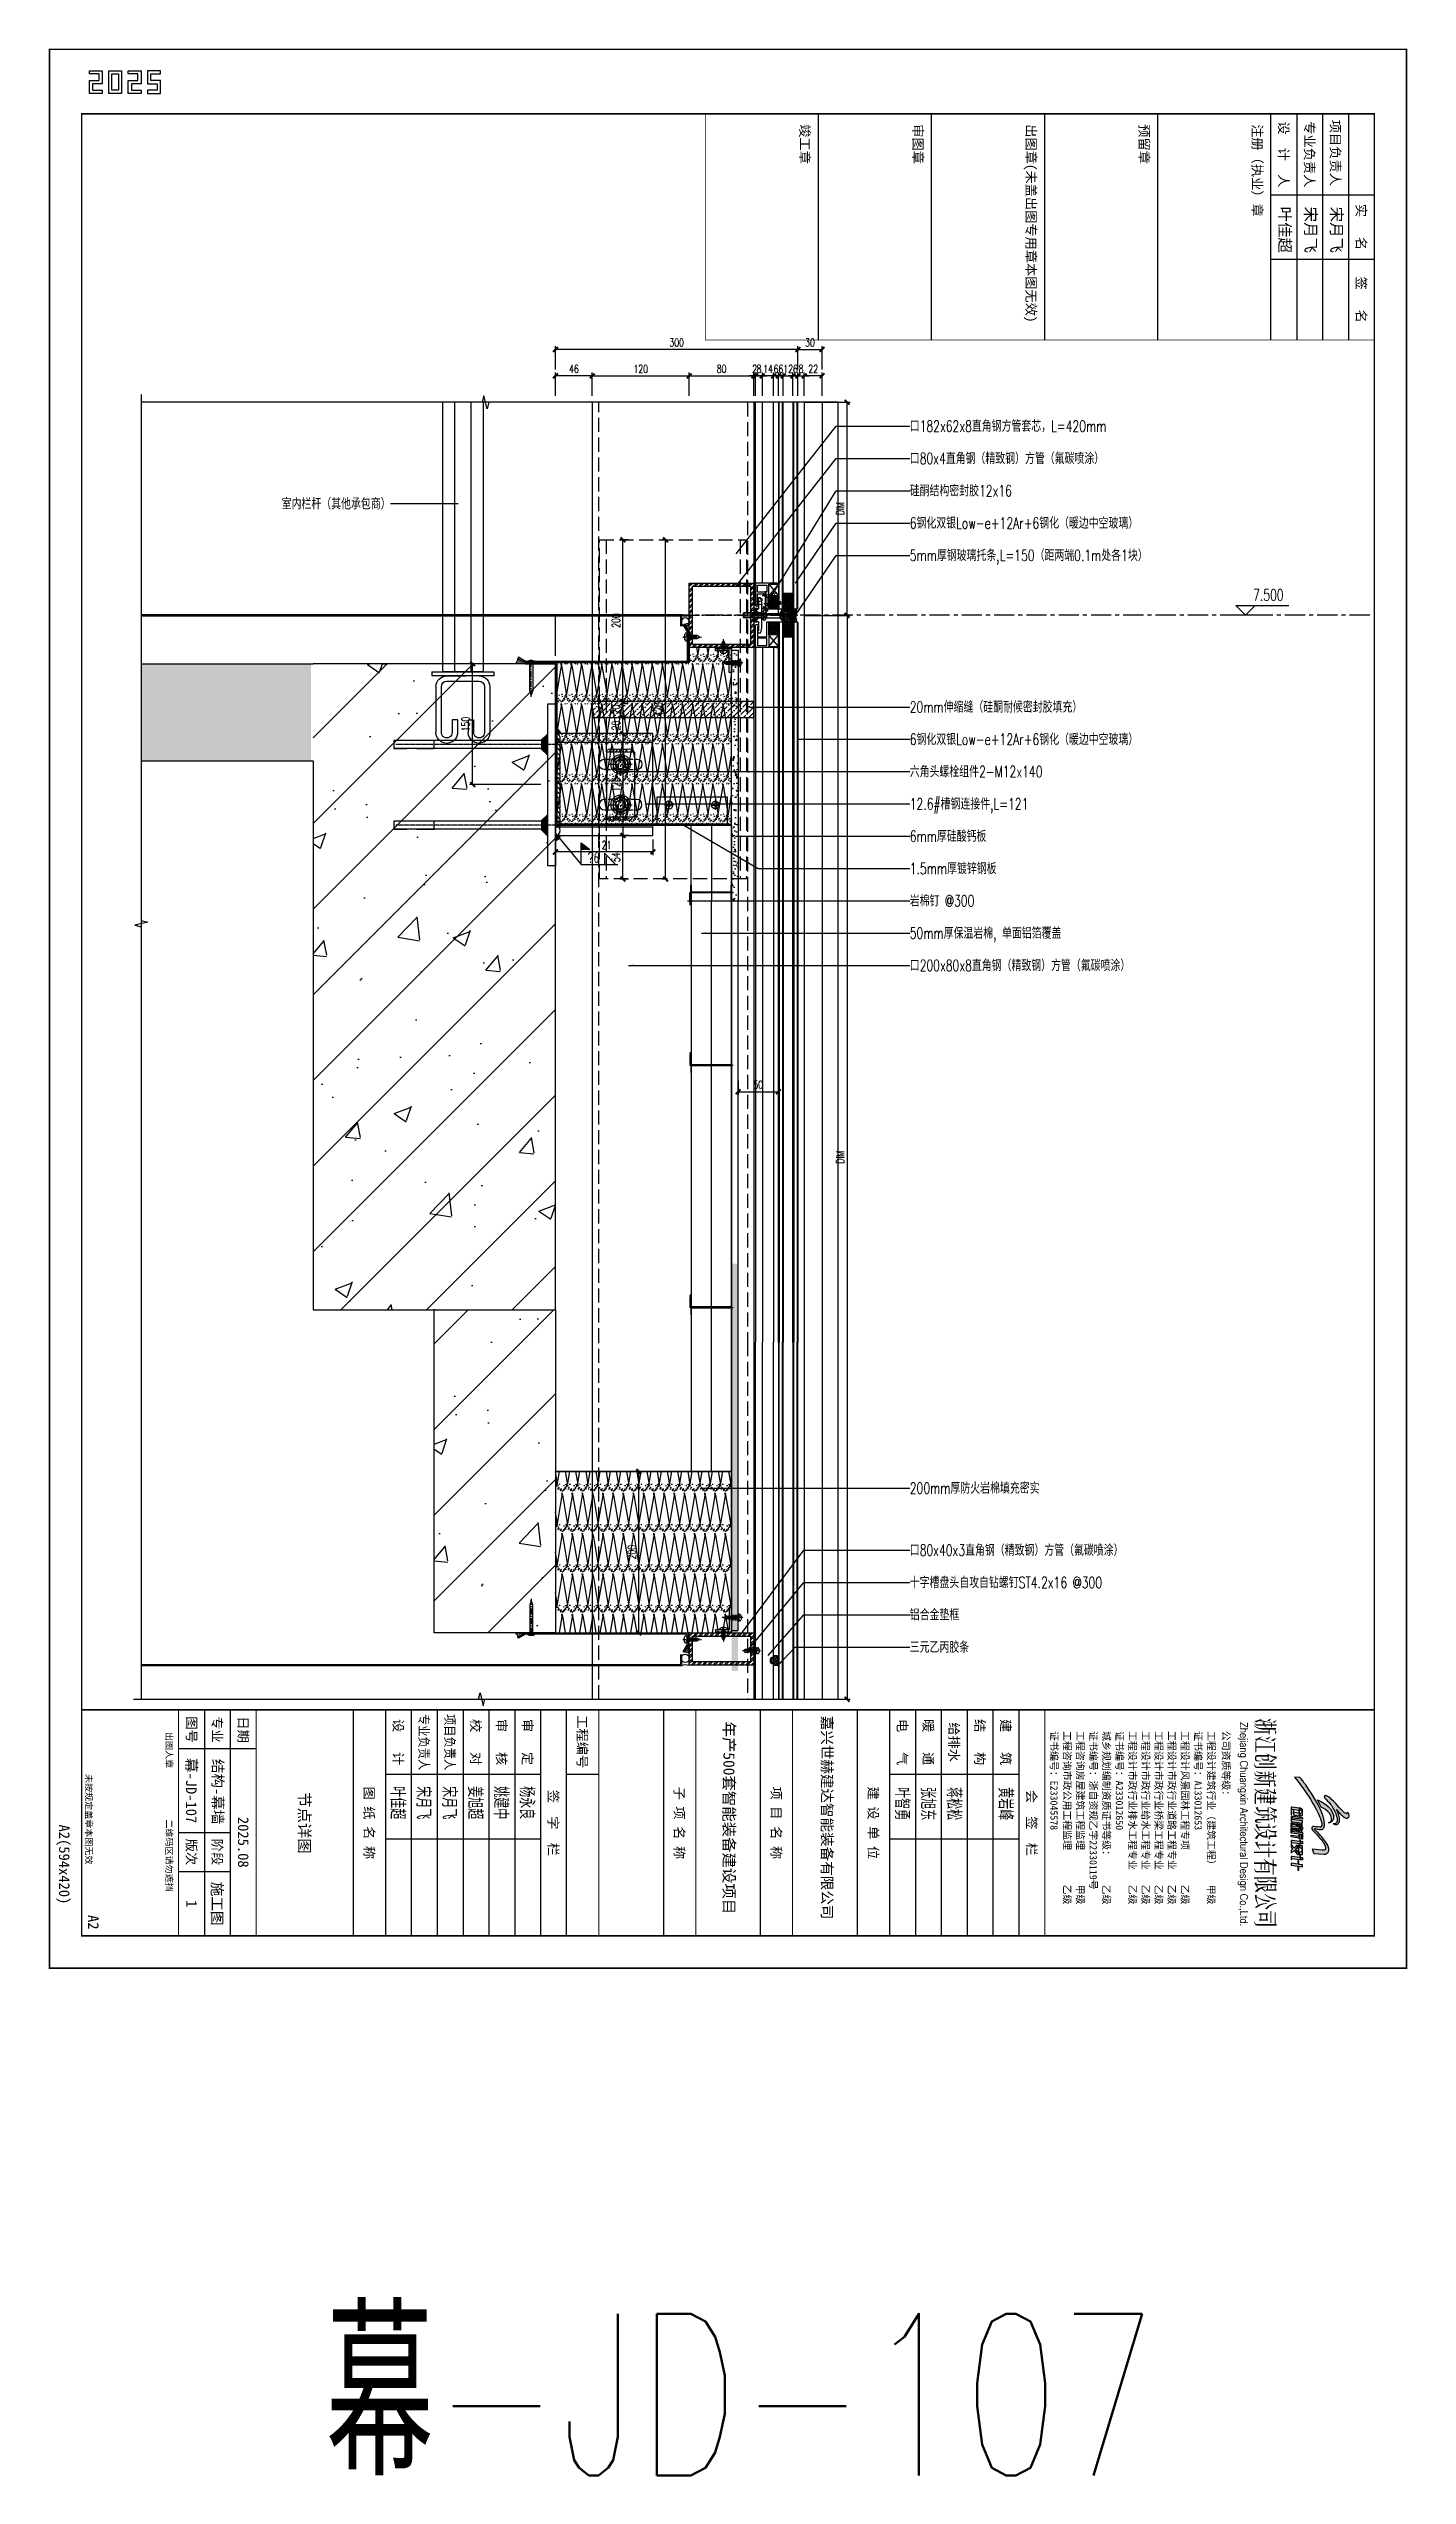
# Model space of a CAD drawing. Extents: x -160106 to 966792, y -663931 to 1550022.
# Drawn here: x -78934 to -77252, y -87453 to -84448 of the extents above; entities that cross this region are included whole.
import ezdxf
from ezdxf.enums import TextEntityAlignment as Align
from ezdxf.xclip import XClip

# ---------------------------------------------------------------- set-up
doc = ezdxf.new("R2010")
doc.units = 0
for name, pattern in [('20剖面图$0$DASH', [0.35, 0.25, -0.1]), ('20剖面图$0$DOTE', [2.42, 2, -0.2, 0.02, -0.2]), ('AUSGEZOGEN', [0]), ('CENTER', [2, 1.25, -0.25, 0.25, -0.25]), ('DASH', [0.35, 0.25, -0.1]), ('DASHED', [0.75, 0.5, -0.25]), ('HIDDEN2', [0.1875, 0.125, -0.0625]), ('ZN-CENTER', [2, 1.25, -0.25, 0.25, -0.25]), ('ZN-DASH', [0.35, 0.25, -0.1])]:
    doc.linetypes.add(name, pattern=pattern)
for name, color, linetype in [('!ZN1-填充-8', 8, 'Continuous'), ('!ZN1-文字-7', 7, 'Continuous'), ('!ZN1-标注-173', 173, 'Continuous'), ('!ZN3-不锈钢板幕墙-7', 7, 'Continuous'), ('!ZN3-其它材质幕墙-60', 60, 'Continuous'), ('!ZN3-玻璃幕墙-4', 4, 'Continuous'), ('!ZN3-铝板幕墙-3', 3, 'Continuous'), ('!ZN4-焊缝-8', 8, 'Continuous'), ('!ZN4-辅助材料-1', 1, 'Continuous'), ('!ZN4-配件-11', 11, 'Continuous'), ('!ZN5-钢材投影-40', 40, 'Continuous'), ('!ZN5-钢材断面-2', 2, 'Continuous'), ('!ZN5-铝材投影-112', 112, 'Continuous'), ('!ZN5-铝材断面-6', 6, 'Continuous'), ('!ZN6-虚线-8', 8, 'ZN-DASH'), ('!ZN6-轴线-1', 1, 'ZN-CENTER'), ('!ZN7-符号-173', 173, 'Continuous'), ('0-cxFrame', 155, 'Continuous'), ('11紧固件', 11, 'Continuous'), ('1辅助材料', 1, 'Continuous'), ('20剖面图$0$06A-01-03', 7, 'Continuous'), ('20剖面图$0$20立剖面图及门窗表$0$A-HRAIL', 173, 'Continuous'), ('20剖面图$0$20立剖面图及门窗表$0$立面栏杆', 167, 'Continuous'), ('20剖面图$0$5剖面线层', 2, 'Continuous'), ('20剖面图$0$A-AXIS-DOTE', 14, '20剖面图$0$DOTE'), ('20剖面图$0$A-HATCH-1', 252, 'Continuous'), ('20剖面图$0$A-HATCH-2', 251, 'Continuous'), ('20剖面图$0$A-LIN-V', 9, 'Continuous'), ('20剖面图$0$A-SFCE', 30, 'Continuous'), ('20剖面图$0$AS-COLN', 6, 'Continuous'), ('20剖面图$0$AS-WALL', 40, 'Continuous'), ('20剖面图$0$COLUMN', 9, 'Continuous'), ('20剖面图$0$DIM_ELEV', 3, 'Continuous'), ('20剖面图$0$EWHS5T6M-2', 7, 'Continuous'), ('20剖面图$0$FAG16-10.01MA1-被', 7, 'Continuous'), ('20剖面图$0$FAG16-10.02MA1-被', 7, 'Continuous'), ('20剖面图$0$FAG16-10MA1-端梁结构', 7, 'Continuous'), ('20剖面图$0$FAG16-20.02MA1-轴', 7, 'Continuous'), ('20剖面图$0$FHSGH10105-主梁-01', 7, 'Continuous'), ('20剖面图$0$FHSGH10105-主梁-02', 7, 'Continuous'), ('20剖面图$0$FHSGH10105-主梁-06', 7, 'Continuous'), ('20剖面图$0$G80接口', 7, 'Continuous'), ('20剖面图$0$G80箱体', 7, 'Continuous'), ('20剖面图$0$PUB_HATCH', 8, 'Continuous'), ('20剖面图$0$六角头螺栓_M5-135', 7, 'Continuous'), ('20剖面图$0$后端盖', 7, 'Continuous'), ('20剖面图$0$建-墙-砼', 9, 'Continuous'), ('20剖面图$0$接线盒', 7, 'Continuous'), ('20剖面图$0$接线盒盖', 7, 'Continuous'), ('20剖面图$0$机壳', 7, 'Continuous'), ('20剖面图$0$电机接线盒密封垫', 7, 'Continuous'), ('20剖面图$0$端盖', 7, 'Continuous'), ('20剖面图$0$连接板', 7, 'Continuous'), ('20剖面图$0$零件1^葫芦小车', 7, 'Continuous'), ('20剖面图$0$齿轴1', 7, 'Continuous'), ('2钢材断面', 2, 'Continuous'), ('3符号', 173, 'Continuous'), ('40钢材投影', 40, 'Continuous'), ('4玻璃幕墙', 4, 'Continuous'), ('A-HATCH-2', 251, 'Continuous'), ('A-LIN-V', 9, 'Continuous'), ('A-SFCE', 30, 'Continuous'), ('A_Hatch', 8, 'Continuous'), ('ALT_CEN-0-30', 1, 'CENTER'), ('BM', 8, '保温棉'), ('C18', 4, 'CENTER'), ('CEN', 1, 'CENTER'), ('DIM', 173, 'Continuous'), ('Fill', 8, 'Continuous'), ('L18', 6, 'Continuous'), ('pj', 4, 'Continuous'), ('qianming', 155, 'Continuous'), ('S-SHAPE', 51, 'Continuous'), ('TC', 130, 'Continuous'), ('TEXT', 7, 'Continuous'), ('user', 7, 'Continuous'), ('ZX', 240, 'CENTER'), ('型材截面颜色', 253, 'Continuous'), ('焊缝', 8, 'Continuous')]:
    doc.layers.add(name, color=color, linetype=linetype)
for name, color, linetype, lineweight in [('0-cxText', 131, 'Continuous', 25), ('0CABR-填充', 8, 'Continuous', 5), ('0CABR-密封材料、垫片', 195, 'Continuous', 9), ('0填充', 8, 'Continuous', 13)]:
    doc.layers.add(name, color=color, linetype=linetype, lineweight=lineweight)
doc.styles.add('BZHZ', font='bzxw', dxfattribs={"width": 0.8, "bigfont": 'bzhz'})
doc.styles.add('cx_biaoti', font='')
doc.styles.add('cx_tuming', font='simhei.ttf')
doc.styles.add('cx_tuqian1', font='')
doc.styles.add('DHTEXT-1', font='ROMANS.shx', dxfattribs={"width": 0.7, "bigfont": 'CHINESE.shx'})
doc.styles.add('HZ_TS_0.7', font='TSSDENG', dxfattribs={"width": 0.7, "bigfont": 'HZTXT'})
doc.styles.add('ZNTextStyle', font='ROMANS.shx', dxfattribs={"width": 0.7, "bigfont": 'CHINESE.shx'})
doc.styles.add('图框宋体', font='', dxfattribs={"width": 0.75})
doc.styles.add('黑体', font='simhei.ttf', dxfattribs={"height": 12})
doc.styles.get('cx_biaoti').set_extended_font_data('SimSun')
doc.styles.get('cx_tuqian1').set_extended_font_data('SimSun')
doc.styles.get('图框宋体').set_extended_font_data('SimSun')
doc.linetypes.add('保温棉', pattern='A,0.006248,-6.2484,[134,ltypeshp.shx,S=6.2484,R=0,X=-6.2484,Y=0],-12.4968,[134,ltypeshp.shx,S=6.2484,R=180,X=6.2484,Y=0],-6.2484', length=24.999848)
doc.dimstyles.new('ZN4', dxfattribs={"dimscale": 4, "dimtxt": 2.5, "dimasz": 1.5, "dimexe": 1, "dimexo": 2, "dimgap": 0.9, "dimtad": 1, "dimdec": 0, "dimdsep": 46, "dimtxsty": 'DHTEXT-1', "dimblk": 'ARCHTICK', "dimcen": 2.5, "dimclrd": 173, "dimclre": 173, "dimclrt": 7, "dimazin": 2, "dimtfac": 1, "dimtix": 1, "dimtmove": 2, "dimatfit": 3, "dimfxl": 0, "dimarcsym": 0})
pattern_1 = [(45, (1654310.4, -568207.45), (-53.0330086, 53.0330086), []), (50, (1654310.4, -568207.45), (215.178055, -18.82564), [22.5, -247.5]), (355, (1654310.4, -568207.45), (-41.6254, 225.65764), [18, -198]), (100.4514, (1654328.33, -568209.02), (173.552815, 206.831863), [19.122057, -210.342634]), (46.1842, (1654310.4, -568147.45), (320.172315, -49.655704), [33.75, -371.25]), (96.6356, (1654337.08, -568151.6), (280.39881, 292.23536), [28.683086, -315.5139]), (351.1842, (1654310.4, -568147.45), (280.398584, 292.23558), [27, -297]), (21, (1654340.4, -568162.45), (179.072116, -120.785667), [22.5, -247.5]), (326, (1654340.4, -568162.45), (72.9946, 217.545014), [18, -198]), (71.4514, (1654355.32, -568172.52), (252.066789, 96.75915), [19.122057, -210.342634]), (37.5, (1654310.4, -568207.45), (3.6479566, 99.868156), [0, -195.6, 0, -201, 0, -198.75]), (7.5, (1654310.4, -568207.45), (78.920861, 118.3235136), [0, -114.6, 0, -191.1, 0, -75.75]), (327.5, (1654243.5, -568207.45), (160.146731, -6.7664615), [0, -75, 0, -234, 0, -310.5]), (317.5, (1654213.5, -568207.45), (174.955851, 30.031495), [0, -97.5, 0, -155.4, 0, -220.5])]
pattern_2 = [(45, (6, -9e-16), (-1.12253, 1.12253), []), (135, (6, -9e-16), (-1.12253, -1.12253), [])]
pattern_3 = [(0, (6, -9e-16), (0.79375, 1.5875), [0, -1.5875])]
pattern_4 = [(45, (6, 0), (-1.12253, 1.12253), []), (135, (6, 0), (-1.12253, -1.12253), [])]
pattern_5 = [(0, (6, 0), (0.79375, 1.5875), [0, -1.5875])]
pattern_6 = [(135, (0, 0), (-1.122532015, -1.122532015), []), (225, (0, 0), (1.122532015, -1.122532015), [])]
pattern_7 = [(0, (104147.1523, 29987.512), (0.79375, 1.5875), [0, -1.5875])]
pattern_8 = [(45, (104147.1523, 29987.512), (-1.122532015, 1.122532015), []), (135, (104147.1523, 29987.512), (-1.122532015, -1.122532015), [])]
pattern_9 = [(90, (0, 14), (-1.5875, 0.79375), [0, -1.5875])]
pattern_10 = [(135, (0, 14), (-1.12253, -1.12253), []), (225, (0, 14), (1.12253, -1.12253), [])]

msp = doc.modelspace()

# ---------------------------------------------------------------- texts
at = {"layer": '!ZN1-文字-7', "ltscale": 20, "style": 'ZNTextStyle', "width": 0.7}
msp.add_text('幕-JD-107', height=200.258, dxfattribs=at).set_placement((-78590.58, -87353.06, 0), align=Align.MIDDLE_LEFT)
at = {"layer": 'TEXT', "ltscale": 40, "style": 'DHTEXT-1', "width": 0.7}
for s, p in [('口182x62x8直角钢方管套芯，L=420mm', (-77867.97, -84915.71)), ('口80x4直角钢（精致钢）方管（氟碳喷涂）', (-77867.97, -84955.71)), ('硅酮结构密封胶12x16', (-77867.97, -84995.71)), ('6钢化双银Low-e+12Ar+6钢化（暖边中空玻璃）', (-77867.97, -85035.71)), ('5mm厚钢玻璃托条,L=150（距两端0.1m处各1块）', (-77867.97, -85075.71)), ('20mm伸缩缝（硅酮耐候密封胶填充）', (-77867.97, -85263.5)), ('6钢化双银Low-e+12Ar+6钢化（暖边中空玻璃）', (-77867.97, -85303.5)), ('六角头螺栓组件2-M12x140', (-77867.97, -85343.5)), ('12.6#槽钢连接件,L=121', (-77867.97, -85383.5)), ('6mm厚硅酸钙板', (-77867.97, -85423.5)), ('1.5mm厚镀锌钢板', (-77867.97, -85463.5)), ('岩棉钉 @300', (-77867.97, -85503.5)), ('50mm厚保温岩棉, 单面铝箔覆盖', (-77867.97, -85543.5)), ('口200x80x8直角钢（精致钢）方管（氟碳喷涂）', (-77867.97, -85583.5)), ('200mm厚防火岩棉填充密实', (-77867.97, -86230.69)), ('口80x40x3直角钢（精致钢）方管（氟碳喷涂）', (-77867.97, -86307.55)), ('十字槽盘头自攻自钻螺钉ST4.2x16 @300', (-77867.97, -86347.55)), ('铝合金垫框', (-77867.97, -86387.55)), ('三元乙丙胶条', (-77867.97, -86427.55))]:
    msp.add_text(s, height=14, dxfattribs=at).set_placement(p, align=Align.MIDDLE_LEFT)

# ---------------------------------------------------------------- blocks, each defined once
blk = doc.blocks.new('20剖面图$0$zw$A4DD')
h = blk.add_hatch(color=7)
h.dxf.hatch_style = 1
edge = h.paths.add_edge_path()
edge.add_ellipse((373.9, 687.6), major_axis=(-601.7, 0), ratio=1, start_angle=428.9099, end_angle=430.7531, ccw=False)
edge.add_line((157.4, 126.2), (154.2, 121.4))
edge.add_line((154.2, 121.4), (153.9, 120.9))
edge.add_line((153.9, 120.9), (153.9, 120.9))
edge.add_spline(control_points=[(153.9, 120.9), (153.2, 119.8), (152.5, 118.6), (149.9, 114.2), (148.2, 111), (145.2, 104.6), (143.8, 101.4), (142.1, 96.8), (141.5, 95.4), (140.6, 92.6), (140.1, 91.3), (139.7, 89.8), (139.6, 89.6), (139.1, 88), (138.8, 86.8), (138.2, 84.7), (138, 83.6), (137.3, 80.9), (136.7, 79.2), (135.3, 76), (134.5, 74.4), (132.5, 71.4), (131.4, 69.9), (128.9, 67.2), (127.5, 66), (124.6, 63.8), (123.1, 62.8), (119.9, 61.2), (118.3, 60.5), (115, 59.5), (113.4, 59.1), (110.2, 58.6), (108.6, 58.5), (106.1, 58.5), (105.1, 58.6), (103.1, 58.8), (102.2, 58.9), (100.2, 59.3), (99.3, 59.5), (97.4, 60), (96.5, 60.3), (94.7, 61.1), (93.8, 61.5), (92, 62.3), (91.2, 62.8), (89.5, 63.9), (88.7, 64.4), (87.1, 65.6), (86.4, 66.3), (84.9, 67.6), (84.2, 68.4), (82.9, 69.9), (82.2, 70.7), (81, 72.4), (80.4, 73.2), (79.4, 75.1), (78.9, 76), (78, 78), (77.6, 79), (76.9, 81.1), (76.6, 82.1), (76.1, 84.3), (75.9, 85.4), (75.7, 87.7), (75.6, 88.9), (75.6, 91.6), (75.7, 93.4), (76.2, 96.2), (76.4, 97.2), (76.9, 99.2), (77.3, 100.2), (78, 102.1), (78.4, 103.1), (79.4, 105.1), (79.9, 106), (81.1, 107.8), (81.7, 108.7), (83, 110.3), (83.6, 111.1), (86.7, 114.3), (89.2, 116.8), (94.1, 122), (96.6, 124.8), (101.3, 130.7), (103.5, 133.7), (107.8, 140), (109.7, 143.3), (113.4, 149.9), (115.1, 153.3), (118.1, 160), (119.4, 163.3), (120.6, 166.7)], knot_values=[0, 0, 0, 0, 0.012094, 0.012094, 0.043169, 0.043169, 0.074245, 0.074245, 0.089782, 0.089782, 0.10532, 0.10532, 0.108005, 0.108005, 0.126597, 0.126597, 0.14519, 0.14519, 0.171955, 0.171955, 0.198721, 0.198721, 0.225486, 0.225486, 0.252251, 0.252251, 0.279017, 0.279017, 0.305782, 0.305782, 0.332547, 0.332547, 0.359313, 0.359313, 0.3769, 0.3769, 0.394487, 0.394487, 0.412074, 0.412074, 0.429662, 0.429662, 0.447249, 0.447249, 0.464836, 0.464836, 0.482423, 0.482423, 0.500011, 0.500011, 0.517598, 0.517598, 0.535185, 0.535185, 0.552772, 0.552772, 0.570359, 0.570359, 0.587947, 0.587947, 0.605534, 0.605534, 0.623121, 0.623121, 0.640708, 0.640708, 0.664579, 0.664579, 0.676514, 0.676514, 0.688449, 0.688449, 0.700384, 0.700384, 0.712319, 0.712319, 0.724254, 0.724254, 0.736189, 0.736189, 0.777684, 0.777684, 0.822741, 0.822741, 0.867798, 0.867798, 0.912855, 0.912855, 0.957912, 0.957912, 1, 1, 1, 1], degree=3, periodic=0)
edge.add_line((120.6, 166.7), (119.7, 166))
edge.add_ellipse((-0.6, 208.2), major_axis=(127.5, 0), ratio=1, start_angle=340.6813, end_angle=351.3249)
edge.add_line((125.4, 189), (124.4, 188.2))
edge.add_spline(control_points=[(124.4, 188.2), (124.3, 188.1), (124.3, 188.1), (124.3, 188.1), (124.3, 188.1), (124.3, 188.1), (124.3, 188.2), (124.2, 188.2), (124.2, 188.2), (124.2, 188.3), (124.2, 188.3), (124.2, 188.3), (124.2, 188.4), (124.2, 188.4), (124.2, 188.5), (124.2, 188.6), (124.2, 188.7), (124.2, 188.9), (124.2, 189), (124.3, 189.1), (124.3, 189.3), (124.3, 189.5), (124.4, 189.6), (124.4, 189.8), (124.5, 189.9), (124.5, 190), (124.6, 190), (124.6, 190.1), (124.6, 190.1), (124.6, 190.1), (124.6, 190.1)], knot_values=[0, 0, 0, 0, 0.06223, 0.06223, 0.06223, 0.125059, 0.125059, 0.125059, 0.182556, 0.182556, 0.182556, 0.239933, 0.239933, 0.239933, 0.329747, 0.329747, 0.329747, 0.462371, 0.462371, 0.462371, 0.647003, 0.647003, 0.647003, 0.834607, 0.834607, 0.834607, 0.943556, 0.943556, 0.943556, 1, 1, 1, 1], degree=3, periodic=0)
edge.add_line((124.6, 190.1), (125.7, 191))
edge.add_ellipse((-0.6, 208.2), major_axis=(127.5, 0), ratio=1, start_angle=352.2315, end_angle=362.5739)
edge.add_ellipse((182.1, 294.1), major_axis=(97.4, 0), ratio=1, start_angle=235.4035, end_angle=236.3361)
edge.add_ellipse((182.1, 294.1), major_axis=(97.4, 0), ratio=1, start_angle=236.3361, end_angle=236.3512)
edge.add_line((128.1, 213), (128.1, 213.7))
edge.add_line((128.1, 213.7), (128.1, 219.5))
edge.add_spline(control_points=[(128.1, 219.5), (128.1, 219.5), (128.1, 219.5), (127.9, 219.5), (127.6, 219.6), (127.2, 219.6), (126.7, 219.6), (126.1, 219.6), (125.2, 219.6), (123.9, 219.6), (122, 219.7), (119.3, 219.6), (116, 219.6), (111.7, 219.5), (106.3, 219.5), (99, 219.5), (93.3, 219.5), (90, 219.6), (88.5, 219.7), (87.8, 219.7), (87.2, 219.7), (86.2, 219.7), (86, 219.7), (85.8, 219.7)], knot_values=[0, 0, 0, 0, 0.023008, 0.046985, 0.071916, 0.097784, 0.124572, 0.144341, 0.171112, 0.217444, 0.250912, 0.29895, 0.377038, 0.419517, 0.501427, 0.62005, 0.748963, 0.803749, 0.842652, 0.866405, 0.874501, 0.907064, 1, 1, 1, 1], degree=3, periodic=0)
edge.add_spline(control_points=[(85.8, 219.7), (85.8, 219.1), (85.7, 218.4), (85.3, 215.2), (84.9, 212.6), (83.3, 206.2), (82, 202.5), (78.8, 195.3), (76.8, 191.8), (72.3, 185.2), (69.7, 182.2), (64.1, 176.6), (61.1, 174.1), (54.2, 169.4), (50.3, 166.7), (43.2, 161.8), (40.2, 159.4), (34.5, 154.3), (31.9, 151.7), (27.1, 146.1), (24.9, 143.1), (20.7, 136.9), (18.8, 133.6), (15.4, 126.8), (14, 123.4), (12.3, 118.6), (11.9, 117.6), (11.3, 115.3), (10.9, 114.2), (10.3, 111.9), (10, 110.8), (9.5, 108.4), (9.3, 107.2), (8.8, 104.7), (8.6, 103.4), (8.3, 100.9), (8.1, 99.6), (7.8, 95.6), (7.6, 92.8), (7.6, 87.9), (7.7, 85.7), (8, 81.1), (8.3, 78.7), (9.1, 73.6), (9.6, 70.9), (11, 65.5), (11.8, 62.7), (13.8, 57), (15, 54.1), (17.8, 48.3), (19.4, 45.4), (22.9, 39.7), (24.9, 36.8), (29.3, 31.4), (31.6, 28.7), (36.7, 23.7), (39.4, 21.3), (45.1, 16.8), (48.1, 14.8), (54.3, 11.1), (57.4, 9.4), (63.9, 6.5), (67.2, 5.3), (73.7, 3.2), (76.9, 2.4), (83.4, 1.1), (86.6, 0.7), (92.8, 0.1), (95.8, 0), (101.6, 0.1), (104.4, 0.2), (111.2, 1), (115.3, 1.7), (123.5, 4), (127.6, 5.5), (135.6, 9.2), (139.5, 11.4), (146.9, 16.5), (150.4, 19.4), (156.9, 25.8), (159.9, 29.3), (165.2, 36.8), (167.5, 40.8), (171.4, 49), (173, 53.3), (175.3, 62), (176.1, 66.4), (176.8, 73.8), (176.9, 76.9), (176.8, 82.9), (176.5, 85.8), (176.1, 89.1), (176, 89.7), (175.7, 91.8), (175.6, 93.4), (175.3, 96.5), (175.2, 97.9), (175, 101.9), (174.9, 104.2), (174.9, 108.6), (175, 110.7), (175.2, 114.9), (175.3, 117.1), (175.6, 119.5)], knot_values=[0, 0, 0, 0, 0.005894, 0.005894, 0.030053, 0.030053, 0.064391, 0.064391, 0.098729, 0.098729, 0.133067, 0.133067, 0.167406, 0.167406, 0.20826, 0.20826, 0.244777, 0.244777, 0.281295, 0.281295, 0.317812, 0.317812, 0.354329, 0.354329, 0.387959, 0.387959, 0.397632, 0.397632, 0.407305, 0.407305, 0.416978, 0.416978, 0.426651, 0.426651, 0.436324, 0.436324, 0.445997, 0.445997, 0.465343, 0.465343, 0.479597, 0.479597, 0.493851, 0.493851, 0.508105, 0.508105, 0.522359, 0.522359, 0.536613, 0.536613, 0.550867, 0.550867, 0.565121, 0.565121, 0.579374, 0.579374, 0.593628, 0.593628, 0.607882, 0.607882, 0.622136, 0.622136, 0.63639, 0.63639, 0.650644, 0.650644, 0.664898, 0.664898, 0.679151, 0.679151, 0.693405, 0.693405, 0.715098, 0.715098, 0.73679, 0.73679, 0.758483, 0.758483, 0.780175, 0.780175, 0.801868, 0.801868, 0.82356, 0.82356, 0.845252, 0.845252, 0.866945, 0.866945, 0.882014, 0.882014, 0.897082, 0.897082, 0.899258, 0.899258, 0.911851, 0.911851, 0.924444, 0.924444, 0.949629, 0.949629, 0.974815, 0.974815, 1, 1, 1, 1], degree=3, periodic=0)
h.paths.add_polyline_path([(153.9, 120.9), (154.2, 121.4), (154.2, 120.9), (153.9, 120.9)], flags=16)
at = {"layer": '20剖面图$0$5剖面线层'}
h = blk.add_hatch(color=256, dxfattribs=at)
h.dxf.hatch_style = 1
edge = h.paths.add_edge_path()
edge.add_ellipse((33.1, 284.5), major_axis=(-14, 0), ratio=0.965926, start_angle=0, end_angle=21.7868)
edge.add_line((20.1, 279.4), (20.1, 217))
edge.add_line((20.1, 217), (21.1, 216))
edge.add_line((21.1, 216), (22.5, 216))
edge.add_ellipse((22.5, 219), major_axis=(3, 0), ratio=1, start_angle=270, end_angle=340)
edge.add_line((25.3, 218), (29.1, 228.2))
edge.add_ellipse((33.1, 226.7), major_axis=(-4.3, 0), ratio=1, start_angle=316.321, end_angle=340, ccw=False)
edge.add_ellipse((33.1, 232.2), major_axis=(4.02, 0), ratio=1, start_angle=218.8546, end_angle=270.026)
edge.add_ellipse((33.1, 232.2), major_axis=(4.02, 0), ratio=1, start_angle=270.026, end_angle=320.7139)
edge.add_ellipse((33.1, 226.7), major_axis=(-4.3, 0), ratio=1, start_angle=200, end_angle=223.2475, ccw=False)
edge.add_line((37.1, 228.2), (40.8, 218))
edge.add_ellipse((43.7, 219), major_axis=(3, 0), ratio=1, start_angle=200, end_angle=270)
edge.add_line((43.7, 216), (45.1, 216))
edge.add_line((45.1, 216), (46.1, 217))
edge.add_line((46.1, 217), (46.1, 279.4))
edge.add_ellipse((33.1, 284.5), major_axis=(-14, 0), ratio=0.965926, start_angle=158.2132, end_angle=180)
edge.add_line((47.1, 284.5), (47.1, 333.2))
edge.add_line((47.1, 333.2), (47.1, 376.9))
edge.add_ellipse((33.1, 376.9), major_axis=(-14, 0), ratio=0.766044, start_angle=180, end_angle=201.7868)
edge.add_line((46.1, 380.9), (46.1, 405))
edge.add_line((46.1, 405), (45.1, 406))
edge.add_line((45.1, 406), (43.7, 406))
edge.add_ellipse((43.7, 403), major_axis=(3, 0), ratio=1, start_angle=90, end_angle=160)
edge.add_line((40.8, 404), (37.1, 393.8))
edge.add_ellipse((33.1, 395.3), major_axis=(-4.3, 0), ratio=1, start_angle=455.7613, end_angle=520, ccw=False)
edge.add_line((33.5, 391), (32.7, 391))
edge.add_ellipse((33.1, 395.3), major_axis=(-4.3, 0), ratio=1, start_angle=380, end_angle=444.2387, ccw=False)
edge.add_line((29.1, 393.8), (25.3, 404))
edge.add_ellipse((22.5, 403), major_axis=(3, 0), ratio=1, start_angle=20, end_angle=90)
edge.add_line((22.5, 406), (21.1, 406))
edge.add_line((21.1, 406), (21.1, 405))
edge.add_line((21.1, 405), (20.1, 405))
edge.add_line((20.1, 405), (20.1, 380.9))
edge.add_ellipse((33.1, 376.9), major_axis=(-14, 0), ratio=0.766044, start_angle=338.2132, end_angle=360)
edge.add_line((19.1, 376.9), (19.1, 333.2))
edge.add_line((19.1, 333.2), (19.1, 331))
edge.add_line((19.1, 331), (19.1, 291))
edge.add_line((19.1, 291), (19.1, 284.5))
h = blk.add_hatch(color=256, dxfattribs=at)
h.dxf.hatch_style = 1
edge = h.paths.add_edge_path()
edge.add_ellipse((181.1, 284.5), major_axis=(14, 0), ratio=0.965926, start_angle=338.2132, end_angle=360, ccw=False)
edge.add_line((194.1, 279.4), (194.1, 217))
edge.add_line((194.1, 217), (193.1, 216))
edge.add_line((193.1, 216), (191.7, 216))
edge.add_ellipse((191.7, 219), major_axis=(-3, 0), ratio=1, start_angle=20, end_angle=90, ccw=False)
edge.add_line((188.8, 218), (185.1, 228.2))
edge.add_ellipse((181.1, 226.7), major_axis=(4.3, 0), ratio=1, start_angle=20, end_angle=43.679)
edge.add_ellipse((181.1, 232.2), major_axis=(-4.02, 0), ratio=1, start_angle=89.974, end_angle=141.1454, ccw=False)
edge.add_ellipse((181.1, 232.2), major_axis=(-4.02, 0), ratio=1, start_angle=39.2861, end_angle=89.974, ccw=False)
edge.add_ellipse((181.1, 226.7), major_axis=(4.3, 0), ratio=1, start_angle=136.7525, end_angle=160)
edge.add_line((177, 228.2), (173.3, 218))
edge.add_ellipse((170.5, 219), major_axis=(-3, 0), ratio=1, start_angle=90, end_angle=160, ccw=False)
edge.add_line((170.5, 216), (169.1, 216))
edge.add_line((169.1, 216), (168.1, 217))
edge.add_line((168.1, 217), (168.1, 279.4))
edge.add_ellipse((181.1, 284.5), major_axis=(14, 0), ratio=0.965926, start_angle=180, end_angle=201.7868, ccw=False)
edge.add_line((167.1, 284.5), (167.1, 333.2))
edge.add_line((167.1, 333.2), (167.1, 376.9))
edge.add_ellipse((181.1, 376.9), major_axis=(14, 0), ratio=0.766044, start_angle=158.2132, end_angle=180, ccw=False)
edge.add_line((168.1, 380.9), (168.1, 405))
edge.add_line((168.1, 405), (169.1, 406))
edge.add_line((169.1, 406), (170.5, 406))
edge.add_ellipse((170.5, 403), major_axis=(-3, 0), ratio=1, start_angle=200, end_angle=270, ccw=False)
edge.add_line((173.3, 404), (177, 393.8))
edge.add_ellipse((181.1, 395.3), major_axis=(4.3, 0), ratio=1, start_angle=-160, end_angle=-95.7613)
edge.add_line((180.7, 391), (181.5, 391))
edge.add_ellipse((181.1, 395.3), major_axis=(4.3, 0), ratio=1, start_angle=-84.2387, end_angle=-20)
edge.add_line((185.1, 393.8), (188.8, 404))
edge.add_ellipse((191.7, 403), major_axis=(-3, 0), ratio=1, start_angle=270, end_angle=340, ccw=False)
edge.add_line((191.7, 406), (193.1, 406))
edge.add_line((193.1, 406), (193.1, 405))
edge.add_line((193.1, 405), (194.1, 405))
edge.add_line((194.1, 405), (194.1, 380.9))
edge.add_ellipse((181.1, 376.9), major_axis=(14, 0), ratio=0.766044, start_angle=0, end_angle=21.7868, ccw=False)
edge.add_line((195.1, 376.9), (195.1, 333.2))
edge.add_line((195.1, 333.2), (195.1, 331))
edge.add_line((195.1, 331), (195.1, 291))
edge.add_line((195.1, 291), (195.1, 284.5))
h = blk.add_hatch(color=252, dxfattribs=at)
h.dxf.hatch_style = 1
h.paths.add_polyline_path([(7.1, 218.8), (7.1, 214), (7.1, 209), (15.1, 209), (15.1, 214), (15.1, 218.8), (15.1, 223.5), (17.1, 223.5), (17.1, 230.5), (15.1, 230.5), (15.1, 299.5), (16.1, 299.5), (16.1, 296.5), (16.6, 296), (17.1, 291.5), (17.6, 291), (19.1, 291), (19.1, 331), (17.6, 331), (17.1, 330.5), (16.6, 326), (16.1, 325.5), (15.1, 325.5), (15.1, 346), (7.1, 346), (7.1, 312), (7.1, 311), (7.1, 310), (7.1, 297)])
h.paths.add_polyline_path([(0, 309.2), (0, 297.8, 0.414214), (0.8, 297), (7.1, 297), (7.1, 310), (0.8, 310, 0.414214)])
h.paths.add_polyline_path([(0, 318.5), (0, 312.8, 0.414214), (0.8, 312), (7.1, 312), (7.1, 325), (0.8, 325, 0.414214), (0, 324.2), (0, 321.9), (0, 318.5)])
h = blk.add_hatch(color=252, dxfattribs=at)
h.dxf.hatch_style = 1
h.paths.add_polyline_path([(51.1, 246), (51.1, 221), (67.1, 221), (67.1, 238.5), (67.1, 246), (67.1, 311), (67.1, 346), (51.1, 346), (51.1, 311), (51.1, 296)])
h = blk.add_hatch(color=252, dxfattribs=at)
h.dxf.hatch_style = 1
h.paths.add_polyline_path([(163.1, 246), (163.1, 221), (147.1, 221), (147.1, 238.5), (147.1, 246), (147.1, 311), (147.1, 346), (163.1, 346), (163.1, 311), (163.1, 296)])
h = blk.add_hatch(color=252, dxfattribs=at)
h.dxf.hatch_style = 1
h.paths.add_polyline_path([(207.1, 218.8), (207.1, 214), (207.1, 209), (199.1, 209), (199.1, 214), (199.1, 218.8), (199.1, 223.5), (197.1, 223.5), (197.1, 230.5), (199.1, 230.5), (199.1, 299.5), (198.1, 299.5), (198.1, 296.5), (197.6, 296), (197.1, 291.5), (196.6, 291), (195.1, 291), (195.1, 331), (196.6, 331), (197.1, 330.5), (197.6, 326), (198.1, 325.5), (199.1, 325.5), (199.1, 346), (207.1, 346), (207.1, 312), (207.1, 311), (207.1, 310), (207.1, 297)])
h.paths.add_polyline_path([(214.2, 309.2), (214.2, 297.8, -0.414214), (213.4, 297), (207.1, 297), (207.1, 310), (213.4, 310, -0.414214)])
h.paths.add_polyline_path([(214.2, 318.5), (214.2, 312.8, -0.414214), (213.4, 312), (207.1, 312), (207.1, 325), (213.4, 325, -0.414214), (214.2, 324.2), (214.2, 321.9), (214.2, 318.5)])
h = blk.add_hatch(color=252, dxfattribs=at)
h.dxf.hatch_style = 1
h.paths.add_polyline_path([(47.1, 291), (48.6, 291), (49.1, 291.5), (49.1, 296), (49.1, 326), (49.1, 330.5), (48.6, 331), (47.1, 331), (47.1, 291)])
h.paths.add_polyline_path([(49.1, 296), (51.1, 296), (51.1, 311), (51.1, 326), (49.1, 326)])
h = blk.add_hatch(color=252, dxfattribs=at)
h.dxf.hatch_style = 1
h.paths.add_polyline_path([(67.6, 292), (146.6, 292), (146.6, 330), (67.6, 330)])
h.paths.add_polyline_path([(67.1, 246), (67.1, 238.5), (147.1, 238.5), (147.1, 246), (147.1, 275.5), (67.1, 275.5)])
edge = h.paths.add_edge_path()
edge.add_spline(control_points=[(87.6, 221.3), (87.6, 221.3), (87.6, 221.3), (87.9, 221.3), (88.4, 221.4), (89.3, 221.3), (90.8, 221.2), (94, 220.9), (99.4, 220.8), (105.8, 220.9), (111, 221), (113.9, 221.1), (116.2, 221.3), (118.4, 221.4), (121, 221.4), (123.1, 221.3), (124.4, 221.2), (125.3, 221.2), (126, 221.1), (126.5, 221), (126.6, 221), (126.6, 221)], knot_values=[0, 0, 0, 0, 0.020045, 0.062586, 0.096899, 0.125201, 0.187741, 0.250283, 0.373093, 0.499342, 0.563292, 0.624573, 0.648563, 0.687175, 0.749712, 0.81225, 0.849462, 0.874848, 0.92013, 0.961847, 1, 1, 1, 1], degree=3, periodic=0)
edge.add_line((126.6, 221), (126.6, 238.5))
edge.add_line((126.6, 238.5), (87.6, 238.5))
edge.add_line((87.6, 238.5), (87.6, 221.3))
h.paths.add_polyline_path([(127.1, 275.5), (127.1, 288.5), (87.1, 288.5), (87.1, 275.5)])
h = blk.add_hatch(color=252, dxfattribs=at)
h.dxf.hatch_style = 1
h.paths.add_polyline_path([(167.1, 291), (165.6, 291), (165.1, 291.5), (165.1, 296), (165.1, 326), (165.1, 330.5), (165.6, 331), (167.1, 331), (167.1, 291)])
h.paths.add_polyline_path([(165.1, 296), (163.1, 296), (163.1, 311), (163.1, 326), (165.1, 326)])
h = blk.add_hatch(color=252, dxfattribs=at)
h.dxf.hatch_style = 1
h.paths.add_polyline_path([(127.6, 187.3), (150, 120.8), (150.7, 120.8), (154.2, 120.9), (152.2, 200.9), (148.7, 200.8), (136.8, 200.5, 0.504921)])
h.paths.add_polyline_path([(130.1, 190.5, 1), (144.1, 190.5, 1)], flags=16)
h.paths.add_polyline_path([(130.6, 190.5, 1), (143.6, 190.5, 1)], flags=0)
h.paths.add_polyline_path([(130.6, 190.5, 1), (143.6, 190.5, 1)], flags=0)
edge = h.paths.add_edge_path()
edge.add_ellipse((-0.6, 208.2), major_axis=(127.5, 0), ratio=1, start_angle=352.2315, end_angle=362.5739)
edge.add_spline(control_points=[(126.8, 213.9), (126.8, 212.6), (127.2, 211.2), (127.6, 209.9), (128.3, 208.7), (129.7, 206.3), (132.2, 204.9)], knot_values=[-1, -1, -1, -0.75, -0.75, -0.5, -0.5, 0, 0, 0], degree=2, periodic=0)
edge.add_line((132.2, 204.9), (133.1, 204.4))
edge.add_line((133.1, 204.4), (134.7, 203.5))
edge.add_line((134.7, 203.5), (135.9, 202.7))
edge.add_line((135.9, 202.7), (138.4, 201.3))
edge.add_line((138.4, 201.3), (139.6, 200.6))
edge.add_line((139.6, 200.6), (136.8, 200.5))
edge.add_ellipse((137.1, 190.5), major_axis=(10, 0), ratio=1, start_angle=91.46, end_angle=170.5902)
edge.add_line((127.2, 192.1), (125.7, 191))
edge = h.paths.add_edge_path()
edge.add_ellipse((-0.6, 208.2), major_axis=(127.5, 0), ratio=1, start_angle=340.6813, end_angle=351.3249)
edge.add_line((125.4, 189), (127.1, 190.3))
edge.add_ellipse((137.1, 190.5), major_axis=(10, 0), ratio=1, start_angle=181.3743, end_angle=198.6207)
edge.add_line((127.6, 187.3), (131.5, 175.7))
edge.add_line((131.5, 175.7), (125, 172))
edge.add_line((125, 172), (124.3, 171.6))
edge.add_spline(control_points=[(124.3, 171.6), (122.7, 170.7), (121.5, 169.2), (120.3, 167.8), (119.7, 166)], knot_values=[-1, -1, -1, -0.5, -0.5, 0, 0, 0], degree=2, periodic=0)
h = blk.add_hatch(color=252, dxfattribs=at)
h.dxf.hatch_style = 1
h.paths.add_polyline_path([(130.6, 190.5, 1), (143.6, 190.5, 1)])
for p, q in [((20.1, 405), (21.1, 405)), ((32.7, 391), (33.5, 391)), ((16.1, 325.5), (15.1, 325.5)), ((16.6, 326), (17.1, 330.5)), ((17.1, 330.5), (17.6, 331)), ((49.1, 330.5), (48.6, 331)), ((16.1, 296.5), (16.6, 296)), ((16.6, 296), (17.1, 291.5)), ((17.1, 291.5), (17.6, 291))]:
    blk.add_line(p, q)
at = {"layer": '20剖面图$0$EWHS5T6M-2', "color": 7, "linetype": 'Continuous'}
for p, q in [((20.1, 405), (20.1, 380.9)), ((20.1, 405), (20.1, 380.9)), ((22.5, 406), (21.1, 406)), ((21.1, 406), (21.1, 382.4)), ((22.5, 406), (21.1, 406)), ((21.1, 406), (21.1, 405)), ((29.1, 393.8), (25.3, 404)), ((29.1, 393.8), (25.3, 404)), ((37.1, 393.8), (40.8, 404)), ((45.1, 406), (43.7, 406)), ((45.1, 406), (43.7, 406)), ((45.1, 382.4), (45.1, 406)), ((46.1, 405), (45.1, 406)), ((46.1, 405), (45.1, 406)), ((46.1, 380.9), (46.1, 405)), ((46.1, 380.9), (46.1, 405)), ((168.1, 405), (168.1, 380.9)), ((169.1, 405.4), (169.1, 382.4)), ((185.1, 393.8), (188.8, 404)), ((191.7, 406), (193.1, 406)), ((193.1, 382.4), (193.1, 406)), ((194.1, 405), (193.1, 406)), ((194.1, 380.9), (194.1, 405)), ((19.1, 376.9), (19.1, 333.2)), ((19.1, 376.9), (19.1, 333.2)), ((25.1, 377.2), (25.1, 333.3)), ((41.1, 377.2), (41.1, 333.3)), ((47.1, 376.9), (47.1, 333.2)), ((47.1, 376.9), (47.1, 333.2)), ((167.1, 376.9), (167.1, 333.2)), ((189.1, 377.2), (189.1, 333.3)), ((195.1, 376.9), (195.1, 333.2)), ((15.1, 346), (7.1, 346)), ((7.1, 346), (7.1, 311)), ((15.1, 346), (7.1, 346)), ((7.1, 346), (7.1, 311)), ((15.1, 346), (15.1, 311)), ((15.1, 346), (15.1, 325.5)), ((51.1, 346), (51.1, 311)), ((67.1, 346), (51.1, 346)), ((51.1, 346), (51.1, 311)), ((67.1, 346), (51.1, 346)), ((67.1, 346), (67.1, 311)), ((67.1, 346), (67.1, 311)), ((147.1, 311), (147.1, 346)), ((163.1, 346), (147.1, 346)), ((147.1, 311), (147.1, 346)), ((163.1, 346), (147.1, 346)), ((163.1, 311), (163.1, 346)), ((163.1, 346), (163.1, 311)), ((199.1, 311), (199.1, 346)), ((199.1, 346), (207.1, 346)), ((207.1, 311), (207.1, 346)), ((16.1, 325.5), (16.6, 326)), ((16.1, 325.5), (16.6, 326)), ((16.1, 296.5), (16.1, 325.5)), ((16.6, 296), (16.6, 326)), ((17.1, 330.5), (17.1, 291.5)), ((17.6, 331), (19.1, 331)), ((17.6, 331), (17.6, 291)), ((17.6, 331), (19.1, 331)), ((19.1, 333.2), (19.1, 284.5)), ((19.1, 333.2), (19.1, 284.5)), ((25.1, 333.3), (25.1, 284.3)), ((41.1, 333.3), (41.1, 284.3)), ((47.1, 333.2), (47.1, 284.5)), ((47.1, 333.2), (47.1, 284.5)), ((48.6, 331), (47.1, 331)), ((48.6, 331), (47.1, 331)), ((48.6, 291), (48.6, 331)), ((49.1, 291.5), (49.1, 330.5)), ((49.1, 291.5), (49.1, 330.5)), ((49.1, 326), (51.1, 326)), ((49.1, 326), (51.1, 326)), ((67.1, 329.5), (67.6, 330)), ((67.1, 329.5), (67.6, 330)), ((67.6, 292), (67.6, 330)), ((67.6, 330), (146.6, 330)), ((67.6, 292), (67.6, 330)), ((67.6, 330), (146.6, 330)), ((146.6, 330), (146.6, 292)), ((146.6, 330), (146.6, 292)), ((163.1, 326), (165.1, 326)), ((165.1, 330.5), (165.6, 331)), ((165.1, 330.5), (165.1, 291.5)), ((165.6, 331), (165.6, 291)), ((165.6, 331), (167.1, 331)), ((167.1, 333.2), (167.1, 284.5)), ((173.1, 333.3), (173.1, 284.3)), ((189.1, 333.3), (189.1, 284.3)), ((195.1, 333.2), (195.1, 284.5)), ((196.6, 331), (195.1, 331)), ((197.1, 330.5), (196.6, 331)), ((196.6, 291), (196.6, 331)), ((197.1, 291.5), (197.1, 330.5)), ((197.6, 326), (197.6, 296)), ((198.1, 325.5), (198.1, 296.5)), ((0, 324.2), (0, 318.5)), ((0, 324.2), (0, 318.5)), ((0, 321.9), (0, 321.9)), ((0, 321.9), (0, 321.9)), ((0, 312.8), (0, 318.5)), ((0, 312.8), (0, 318.5)), ((0, 309.2), (0, 297.8)), ((0, 309.2), (0, 297.8)), ((7.1, 325), (0.8, 325)), ((7.1, 325), (0.8, 325)), ((0.8, 312), (7.1, 312)), ((0.8, 312), (7.1, 312)), ((7.1, 310), (0.8, 310)), ((7.1, 310), (0.8, 310)), ((7.1, 311), (7.1, 218.8)), ((7.1, 311), (7.1, 218.8)), ((16.1, 322.5), (15.1, 322.5)), ((15.1, 314.5), (16.1, 314.5)), ((15.1, 311), (15.1, 218.8)), ((16.1, 307.5), (15.1, 307.5)), ((51.1, 311), (51.1, 246)), ((51.1, 311), (51.1, 246)), ((67.1, 311), (67.1, 246)), ((67.1, 311), (67.1, 246)), ((147.1, 246), (147.1, 311)), ((147.1, 246), (147.1, 311)), ((163.1, 246), (163.1, 311)), ((163.1, 246), (163.1, 311)), ((198.1, 322.5), (199.1, 322.5)), ((198.1, 314.5), (199.1, 314.5)), ((198.1, 307.5), (199.1, 307.5)), ((199.1, 218.8), (199.1, 311)), ((207.1, 325), (213.4, 325)), ((207.1, 312), (213.4, 312)), ((207.1, 218.8), (207.1, 311)), ((207.1, 310), (213.4, 310)), ((214.2, 312.8), (214.2, 324.2)), ((214.2, 297.8), (214.2, 309.2)), ((7.1, 297), (0.8, 297)), ((7.1, 297), (0.8, 297)), ((16.1, 299.5), (15.1, 299.5)), ((15.1, 299.5), (15.1, 230.5)), ((16.1, 299.5), (15.1, 299.5)), ((16.1, 296.5), (16.1, 299.5)), ((17.6, 291), (19.1, 291)), ((17.6, 291), (19.1, 291)), ((48.6, 291), (47.1, 291)), ((48.6, 291), (47.1, 291)), ((49.1, 291.5), (48.6, 291)), ((49.1, 291.5), (48.6, 291)), ((49.1, 296), (51.1, 296)), ((49.1, 296), (51.1, 296)), ((67.6, 292), (146.6, 292)), ((67.6, 292), (146.6, 292)), ((88.1, 289.5), (87.1, 288.5)), ((88.1, 289.5), (87.1, 288.5)), ((127.1, 288.5), (87.1, 288.5)), ((87.1, 288.5), (87.1, 275.5)), ((127.1, 288.5), (87.1, 288.5)), ((87.1, 288.5), (87.1, 275.5)), ((126.1, 289.5), (88.1, 289.5)), ((126.1, 289.5), (88.1, 289.5)), ((126.1, 289.5), (127.1, 288.5)), ((126.1, 289.5), (127.1, 288.5)), ((127.1, 288.5), (127.1, 275.5)), ((127.1, 288.5), (127.1, 275.5)), ((147.1, 292.5), (146.6, 292)), ((147.1, 292.5), (146.6, 292)), ((163.1, 296), (165.1, 296)), ((165.6, 291), (167.1, 291)), ((196.6, 291), (195.1, 291)), ((198.1, 296.5), (197.6, 296)), ((198.1, 299.5), (199.1, 299.5)), ((207.1, 297), (213.4, 297)), ((20.1, 279.4), (20.1, 217)), ((20.1, 279.4), (20.1, 217)), ((21.1, 277.5), (21.1, 216)), ((45.1, 216), (45.1, 277.5)), ((46.1, 217), (46.1, 279.4)), ((46.1, 217), (46.1, 279.4)), ((147.1, 275.5), (67.1, 275.5)), ((147.1, 275.5), (67.1, 275.5)), ((168.1, 279.4), (168.1, 217)), ((169.1, 277.5), (169.1, 216)), ((193.1, 216), (193.1, 277.5)), ((194.1, 217), (194.1, 279)), ((17.1, 230.5), (15.1, 230.5)), ((17.1, 230.5), (15.1, 230.5)), ((17.1, 230.5), (17.1, 223.5)), ((17.1, 230.5), (17.1, 223.5)), ((51.1, 246), (51.1, 221)), ((51.1, 246), (51.1, 221)), ((67.1, 246), (67.1, 221)), ((67.1, 246), (67.1, 221)), ((67.1, 238.5), (147.1, 238.5)), ((67.1, 238.5), (147.1, 238.5)), ((87.6, 238.5), (87.6, 221.3)), ((87.6, 238.5), (87.6, 221.3)), ((126.6, 238.5), (126.6, 221)), ((126.6, 238.5), (126.6, 221)), ((147.1, 221), (147.1, 246)), ((147.1, 221), (147.1, 246)), ((163.1, 221), (163.1, 246)), ((163.1, 221), (163.1, 246)), ((197.1, 223.5), (197.1, 230.5)), ((197.1, 230.5), (199.1, 230.5)), ((7.1, 218.8), (7.1, 214)), ((7.1, 218.8), (7.1, 214)), ((7.1, 209), (7.1, 214)), ((7.1, 209), (7.1, 214)), ((17.1, 223.5), (15.1, 223.5)), ((15.1, 223.5), (15.1, 218.8)), ((17.1, 223.5), (15.1, 223.5)), ((15.1, 218.8), (15.1, 214)), ((15.1, 218.8), (15.1, 214)), ((15.1, 214), (15.1, 209)), ((15.1, 214), (15.1, 209)), ((20.1, 217), (21.1, 216)), ((20.1, 217), (21.1, 216)), ((22.5, 216), (21.1, 216)), ((22.5, 216), (21.1, 216)), ((29.1, 228.2), (25.3, 218)), ((29.1, 228.2), (25.3, 218)), ((37.1, 228.2), (40.8, 218)), ((37.1, 228.2), (40.8, 218)), ((45.1, 216), (43.7, 216)), ((45.1, 216), (43.7, 216)), ((46.1, 217), (45.1, 216)), ((46.1, 217), (45.1, 216)), ((67.1, 221), (51.1, 221)), ((67.1, 221), (51.1, 221)), ((87.6, 221.3), (85.8, 219.7)), ((87.6, 221.3), (85.8, 219.7)), ((128.1, 219.5), (126.6, 221)), ((128.1, 219.5), (126.6, 221)), ((128.1, 213), (128.1, 219.5)), ((128.1, 213), (128.1, 219.5)), ((147.1, 221), (163.1, 221)), ((147.1, 221), (163.1, 221)), ((168.1, 217), (169.1, 216)), ((169.1, 216), (170.5, 216)), ((177, 228.2), (173.3, 218)), ((185.1, 228.2), (188.8, 218)), ((191.7, 216), (193.1, 216)), ((194.1, 217), (193.1, 216)), ((197.1, 223.5), (199.1, 223.5)), ((199.1, 214), (199.1, 218.8)), ((199.1, 214), (199.1, 209)), ((207.1, 214), (207.1, 218.8)), ((207.1, 214), (207.1, 209)), ((7.1, 209), (15.1, 209)), ((7.1, 209), (15.1, 209)), ((124.6, 190.1), (127.2, 192.1)), ((124.6, 190.1), (127.2, 192.1)), ((139.6, 200.6), (132.2, 204.9)), ((139.6, 200.6), (132.2, 204.9)), ((136.8, 200.5), (148.7, 200.8)), ((136.8, 200.5), (148.7, 200.8)), ((148.7, 200.8), (152.2, 200.9)), ((148.7, 200.8), (152.2, 200.9)), ((152.2, 200.9), (154.2, 120.9)), ((152.2, 200.9), (154.2, 120.9)), ((199.1, 209), (207.1, 209)), ((124.3, 171.6), (131.5, 175.7)), ((124.3, 171.6), (131.5, 175.7)), ((124.4, 188.2), (127.1, 190.3)), ((124.4, 188.2), (127.1, 190.3)), ((150, 120.8), (127.6, 187.3)), ((150, 120.8), (127.6, 187.3)), ((131.6, 175.5), (130, 172.9)), ((131.6, 175.5), (130, 172.9)), ((130, 172.9), (131.1, 172.2)), ((130, 172.9), (131.1, 172.2)), ((131.1, 172.2), (132.1, 174)), ((131.1, 172.2), (132.1, 174)), ((131.3, 172.2), (131.1, 172.2)), ((131.3, 172.2), (131.1, 172.2)), ((131.3, 172.2), (132.2, 173.8)), ((131.3, 172.2), (132.2, 173.8)), ((120.6, 166.7), (119.7, 166)), ((120.6, 166.7), (119.7, 166)), ((150.7, 120.8), (150, 120.8)), ((150.7, 120.8), (150, 120.8)), ((154.2, 120.9), (150.7, 120.8)), ((154.2, 120.9), (150.7, 120.8)), ((157.4, 126.2), (154.2, 121.4)), ((157.4, 126.2), (154.2, 121.4))]:
    blk.add_line(p, q, dxfattribs=at)
for centre, radius, start, end in [((22.5, 403), 3, 20, 90), ((22.5, 403), 3, 20, 90), ((43.7, 403), 3, 90, 160), ((43.7, 403), 3, 90, 148.6539), ((191.7, 403), 3, 90, 160), ((33.1, 395.3), 4.3, 200, 264.2387), ((33.1, 395.3), 4.3, 200, 264.2387), ((33.1, 395.3), 4.3, 275.7613, 340), ((181.1, 395.3), 4.3, 223.803, 270), ((181.1, 395.3), 4.3, 270, 340), ((0.8, 324.2), 0.8, 90, 180), ((0.8, 324.2), 0.8, 90, 180), ((0.8, 312.8), 0.8, 180, 270), ((0.8, 312.8), 0.8, 180, 270), ((0.8, 309.2), 0.8, 90, 180), ((0.8, 309.2), 0.8, 90, 180), ((213.4, 324.2), 0.8, 0, 90), ((213.4, 312.8), 0.8, 270, 0), ((213.4, 309.2), 0.8, 0, 90), ((0.8, 297.8), 0.8, 180, 270), ((0.8, 297.8), 0.8, 180, 270), ((213.4, 297.8), 0.8, 270, 0), ((33.1, 226.7), 4.3, 136.321, 160), ((33.1, 226.7), 4.3, 136.321, 160), ((33.1, 226.7), 4.3, 20, 43.2475), ((33.1, 226.7), 4.3, 20, 43.2475), ((181.1, 226.7), 4.3, 138.8327, 160), ((181.1, 226.7), 4.3, 20, 41.6193), ((22.5, 219), 3, 270, 340), ((22.5, 219), 3, 270, 340), ((43.7, 219), 3, 200, 270), ((43.7, 219), 3, 200, 270), ((-0.6, 208.2), 127.5, 352.1432, 2.5739), ((-0.6, 208.2), 127.5, 352.1432, 2.5739), ((182.1, 294.1), 97.4, 235.4035, 236.3512), ((182.1, 294.1), 97.4, 235.4035, 236.3512), ((138.2, 213.1), 10.1, 179.9284, 225.3845), ((138.2, 213.1), 10.1, 179.9284, 225.3845), ((170.5, 219), 3, 270, 340), ((191.7, 219), 3, 200, 270), ((137.1, 190.5), 10, 91.46, 198.6207), ((137.1, 190.5), 10, 91.46, 198.6207), ((137.1, 190.5), 7, 0, 180), ((137.1, 190.5), 7, 0, 180), ((137.1, 190.5), 6.5, 0, 180), ((137.1, 190.5), 6.5, 0, 180), ((137.1, 201.9), 2.9, 0, 146.9271), ((137.1, 201.9), 2.9, 0, 146.9271), ((137.1, 201.9), 1.48, 90.0009, 143.9909), ((137.1, 201.9), 1.48, 0, 143.9909), ((137.1, 201.9), 1.48, 90.0009, 143.9909), ((137.1, 201.9), 1.48, 0, 143.9909), ((137.1, 190.5), 7, 0, 90.0009), ((137.1, 190.5), 7, 0, 90.0009), ((137.1, 201.9), 1.48, 336.0091, 0), ((137.1, 201.9), 1.48, 336.0091, 0), ((137.1, 201.9), 2.9, 333.4077, 0), ((137.1, 201.9), 2.9, 333.4077, 0), ((-0.6, 208.2), 127.5, 340.6813, 351.2335), ((-0.6, 208.2), 127.5, 340.6813, 351.2335), ((137.1, 190.5), 7, 180, 0), ((137.1, 190.5), 7, 180, 0), ((137.1, 190.5), 6.5, 180, 0), ((137.1, 190.5), 6.5, 180, 0), ((137.1, 190.5), 7, 270.0009, 0), ((137.1, 190.5), 7, 270.0009, 0), ((165.6, 120.5), 10, 90, 145.2673), ((165.6, 120.5), 10, 90, 145.2673), ((373.9, 687.6), 601.7, 248.9099, 250.7531), ((373.9, 687.6), 601.7, 248.9099, 250.7531), ((165.6, 120.5), 10, 354.3957, 90), ((165.6, 120.5), 10, 354.3957, 90)]:
    blk.add_arc(centre, radius, start, end, dxfattribs=at)
for centre, major_axis, ratio, start_param, end_param in [((33.1, 376.9), (-14, 0), 0.766044, 4.750321, 6.283185), ((33.1, 377.2), (-8, 0), 0.766044, 4.794698, 6.283185), ((33.1, 376.9), (-14, 0), 0.766044, 3.141593, 4.150051), ((181.1, 376.9), (-14, 0), 0.766044, 5.573665, 6.283185), ((181.1, 376.9), (-14, 0), 0.766044, 4.712389, 4.913203), ((181.1, 377.2), (-8, 0), 0.766044, 4.712389, 5.031351), ((181.1, 376.9), (-14, 0), 0.766044, 3.141593, 4.712389), ((181.1, 377.2), (-8, 0), 0.766044, 3.141593, 4.712389), ((33.1, 376.9), (-14, 0), 0.766044, 5.902934, 6.283185), ((33.1, 374.6), (-8, 0), 0.766044, 4.819633, 6.283185), ((33.1, 374.6), (-8, 0), 0.766044, 3.141593, 3.590007), ((33.1, 377.2), (-8, 0), 0.766044, 3.141593, 3.568788), ((33.1, 376.9), (-14, 0), 0.766044, 3.141593, 3.521844), ((181.1, 374.6), (-8, 0), 0.766044, 4.712389, 5.010105), ((181.1, 374.6), (-8, 0), 0.766044, 3.141593, 4.712389), ((33.1, 284.5), (-14, 0), 0.965926, 0, 1.570796), ((33.1, 284.5), (-14, 0), 0.965926, 0, 0.380251), ((33.1, 285.4), (-8, 0), 0.965926, 6.283185, 7.853982), ((33.1, 284.3), (-8, 0), 0.965926, 6.283185, 7.853982), ((33.1, 285.4), (-8, 0), 0.965926, 1.570796, 3.141593), ((33.1, 284.5), (-14, 0), 0.965926, 1.570796, 3.141593), ((33.1, 284.3), (-8, 0), 0.965926, 1.570796, 3.141593), ((33.1, 284.5), (-14, 0), 0.965926, 2.761341, 3.141593), ((181.1, 284.5), (-14, 0), 0.965926, 0, 1.570796), ((181.1, 285.4), (-8, 0), 0.965926, 6.283185, 7.853982), ((181.1, 284.3), (-8, 0), 0.965926, 0, 1.570796), ((181.1, 285.4), (-8, 0), 0.965926, 1.570796, 3.141593), ((181.1, 284.5), (-14, 0), 0.965926, 1.570796, 3.141593), ((181.1, 284.3), (-8, 0), 0.965926, 1.570796, 3.141593)]:
    blk.add_ellipse(centre, major_axis=major_axis, ratio=ratio, start_param=start_param, end_param=end_param, dxfattribs=at)
for points, degree, knots in [([(85.8, 219.7), (85.8, 219.1), (85.7, 218.4), (85.3, 215.2), (84.9, 212.6), (83.3, 206.2), (82, 202.5), (78.8, 195.3), (76.8, 191.8), (72.3, 185.2), (69.7, 182.2), (64.1, 176.6), (61.1, 174.1), (54.2, 169.4), (50.3, 166.7), (43.2, 161.8), (40.2, 159.4), (34.5, 154.3), (31.9, 151.7), (27.1, 146.1), (24.9, 143.1), (20.7, 136.9), (18.8, 133.6), (15.4, 126.8), (14, 123.4), (12.3, 118.6), (11.9, 117.6), (11.3, 115.3), (10.9, 114.2), (10.3, 111.9), (10, 110.8), (9.5, 108.4), (9.3, 107.2), (8.8, 104.7), (8.6, 103.4), (8.3, 100.9), (8.1, 99.6), (7.8, 95.6), (7.6, 92.8), (7.6, 87.9), (7.7, 85.7), (8, 81.1), (8.3, 78.7), (9.1, 73.6), (9.6, 70.9), (11, 65.5), (11.8, 62.7), (13.8, 57), (15, 54.1), (17.8, 48.3), (19.4, 45.4), (22.9, 39.7), (24.9, 36.8), (29.3, 31.4), (31.6, 28.7), (36.7, 23.7), (39.4, 21.3), (45.1, 16.8), (48.1, 14.8), (54.3, 11.1), (57.4, 9.4), (63.9, 6.5), (67.2, 5.3), (73.7, 3.2), (76.9, 2.4), (83.4, 1.1), (86.6, 0.7), (92.8, 0.1), (95.8, 0), (101.6, 0.1), (104.4, 0.2), (111.2, 1), (115.3, 1.7), (123.5, 4), (127.6, 5.5), (135.6, 9.2), (139.5, 11.4), (146.9, 16.5), (150.4, 19.4), (156.9, 25.8), (159.9, 29.3), (165.2, 36.8), (167.5, 40.8), (171.4, 49), (173, 53.3), (175.3, 62), (176.1, 66.4), (176.8, 73.8), (176.9, 76.9), (176.8, 82.9), (176.5, 85.8), (176.1, 89.1), (176, 89.7), (175.7, 91.8), (175.6, 93.4), (175.3, 96.5), (175.2, 97.9), (175, 101.9), (174.9, 104.2), (174.9, 108.6), (175, 110.7), (175.2, 114.9), (175.3, 117.1), (175.6, 119.5)], 3, [0, 0, 0, 0, 0.005894, 0.005894, 0.030053, 0.030053, 0.064391, 0.064391, 0.098729, 0.098729, 0.133067, 0.133067, 0.167406, 0.167406, 0.20826, 0.20826, 0.244777, 0.244777, 0.281295, 0.281295, 0.317812, 0.317812, 0.354329, 0.354329, 0.387959, 0.387959, 0.397632, 0.397632, 0.407305, 0.407305, 0.416978, 0.416978, 0.426651, 0.426651, 0.436324, 0.436324, 0.445997, 0.445997, 0.465343, 0.465343, 0.479597, 0.479597, 0.493851, 0.493851, 0.508105, 0.508105, 0.522359, 0.522359, 0.536613, 0.536613, 0.550867, 0.550867, 0.565121, 0.565121, 0.579374, 0.579374, 0.593628, 0.593628, 0.607882, 0.607882, 0.622136, 0.622136, 0.63639, 0.63639, 0.650644, 0.650644, 0.664898, 0.664898, 0.679151, 0.679151, 0.693405, 0.693405, 0.715098, 0.715098, 0.73679, 0.73679, 0.758483, 0.758483, 0.780175, 0.780175, 0.801868, 0.801868, 0.82356, 0.82356, 0.845252, 0.845252, 0.866945, 0.866945, 0.882014, 0.882014, 0.897082, 0.897082, 0.899258, 0.899258, 0.911851, 0.911851, 0.924444, 0.924444, 0.949629, 0.949629, 0.974815, 0.974815, 1, 1, 1, 1]), ([(85.8, 219.7), (85.8, 219.1), (85.7, 218.4), (85.3, 215.2), (84.9, 212.6), (83.3, 206.2), (82, 202.5), (78.8, 195.3), (76.8, 191.8), (72.3, 185.2), (69.7, 182.2), (64.1, 176.6), (61.1, 174.1), (54.2, 169.4), (50.3, 166.7), (43.2, 161.8), (40.2, 159.4), (34.5, 154.3), (31.9, 151.7), (27.1, 146.1), (24.9, 143.1), (20.7, 136.9), (18.8, 133.6), (15.4, 126.8), (14, 123.4), (12.3, 118.6), (11.9, 117.6), (11.3, 115.3), (10.9, 114.2), (10.3, 111.9), (10, 110.8), (9.5, 108.4), (9.3, 107.2), (8.8, 104.7), (8.6, 103.4), (8.3, 100.9), (8.1, 99.6), (7.8, 95.6), (7.6, 92.8), (7.6, 87.9), (7.7, 85.7), (8, 81.1), (8.3, 78.7), (9.1, 73.6), (9.6, 70.9), (11, 65.5), (11.8, 62.7), (13.8, 57), (15, 54.1), (17.8, 48.3), (19.4, 45.4), (22.9, 39.7), (24.9, 36.8), (29.3, 31.4), (31.6, 28.7), (36.7, 23.7), (39.4, 21.3), (45.1, 16.8), (48.1, 14.8), (54.3, 11.1), (57.4, 9.4), (63.9, 6.5), (67.2, 5.3), (73.7, 3.2), (76.9, 2.4), (83.4, 1.1), (86.6, 0.7), (92.8, 0.1), (95.8, 0), (101.6, 0.1), (104.4, 0.2), (111.2, 1), (115.3, 1.7), (123.5, 4), (127.6, 5.5), (135.6, 9.2), (139.5, 11.4), (146.9, 16.5), (150.4, 19.4), (156.9, 25.8), (159.9, 29.3), (165.2, 36.8), (167.5, 40.8), (171.4, 49), (173, 53.3), (175.3, 62), (176.1, 66.4), (176.8, 73.8), (176.9, 76.9), (176.8, 82.9), (176.5, 85.8), (176.1, 89.1), (176, 89.7), (175.7, 91.8), (175.6, 93.4), (175.3, 96.5), (175.2, 97.9), (175, 101.9), (174.9, 104.2), (174.9, 108.6), (175, 110.7), (175.2, 114.9), (175.3, 117.1), (175.6, 119.5)], 3, [0, 0, 0, 0, 0.005894, 0.005894, 0.030053, 0.030053, 0.064391, 0.064391, 0.098729, 0.098729, 0.133067, 0.133067, 0.167406, 0.167406, 0.20826, 0.20826, 0.244777, 0.244777, 0.281295, 0.281295, 0.317812, 0.317812, 0.354329, 0.354329, 0.387959, 0.387959, 0.397632, 0.397632, 0.407305, 0.407305, 0.416978, 0.416978, 0.426651, 0.426651, 0.436324, 0.436324, 0.445997, 0.445997, 0.465343, 0.465343, 0.479597, 0.479597, 0.493851, 0.493851, 0.508105, 0.508105, 0.522359, 0.522359, 0.536613, 0.536613, 0.550867, 0.550867, 0.565121, 0.565121, 0.579374, 0.579374, 0.593628, 0.593628, 0.607882, 0.607882, 0.622136, 0.622136, 0.63639, 0.63639, 0.650644, 0.650644, 0.664898, 0.664898, 0.679151, 0.679151, 0.693405, 0.693405, 0.715098, 0.715098, 0.73679, 0.73679, 0.758483, 0.758483, 0.780175, 0.780175, 0.801868, 0.801868, 0.82356, 0.82356, 0.845252, 0.845252, 0.866945, 0.866945, 0.882014, 0.882014, 0.897082, 0.897082, 0.899258, 0.899258, 0.911851, 0.911851, 0.924444, 0.924444, 0.949629, 0.949629, 0.974815, 0.974815, 1, 1, 1, 1]), ([(128.1, 219.5), (128.1, 219.5), (128.1, 219.5), (127.9, 219.5), (127.6, 219.6), (127.2, 219.6), (126.7, 219.6), (126.1, 219.6), (125.2, 219.6), (123.9, 219.6), (122, 219.7), (119.3, 219.6), (116, 219.6), (111.7, 219.5), (106.3, 219.5), (99, 219.5), (93.3, 219.5), (90, 219.6), (88.5, 219.7), (87.8, 219.7), (87.2, 219.7), (86.2, 219.7), (86, 219.7), (85.8, 219.7)], 3, [0, 0, 0, 0, 0.023008, 0.046985, 0.071916, 0.097784, 0.124572, 0.144341, 0.171112, 0.217444, 0.250912, 0.29895, 0.377038, 0.419517, 0.501427, 0.62005, 0.748963, 0.803749, 0.842652, 0.866405, 0.874501, 0.907064, 1, 1, 1, 1]), ([(128.1, 219.5), (128.1, 219.5), (128.1, 219.5), (127.9, 219.5), (127.6, 219.6), (127.2, 219.6), (126.7, 219.6), (126.1, 219.6), (125.2, 219.6), (123.9, 219.6), (122, 219.7), (119.3, 219.6), (116, 219.6), (111.7, 219.5), (106.3, 219.5), (99, 219.5), (93.3, 219.5), (90, 219.6), (88.5, 219.7), (87.8, 219.7), (87.2, 219.7), (86.2, 219.7), (86, 219.7), (85.8, 219.7)], 3, [0, 0, 0, 0, 0.023008, 0.046985, 0.071916, 0.097784, 0.124572, 0.144341, 0.171112, 0.217444, 0.250912, 0.29895, 0.377038, 0.419517, 0.501427, 0.62005, 0.748963, 0.803749, 0.842652, 0.866405, 0.874501, 0.907064, 1, 1, 1, 1]), ([(87.6, 221.3), (87.6, 221.3), (87.6, 221.3), (87.9, 221.3), (88.4, 221.4), (89.3, 221.3), (90.8, 221.2), (94, 220.9), (99.4, 220.8), (105.8, 220.9), (111, 221), (113.9, 221.1), (116.2, 221.3), (118.4, 221.4), (121, 221.4), (123.1, 221.3), (124.4, 221.2), (125.3, 221.2), (126, 221.1), (126.5, 221), (126.6, 221), (126.6, 221)], 3, [0, 0, 0, 0, 0.020045, 0.062586, 0.096899, 0.125201, 0.187741, 0.250283, 0.373093, 0.499342, 0.563292, 0.624573, 0.648563, 0.687175, 0.749712, 0.81225, 0.849462, 0.874848, 0.92013, 0.961847, 1, 1, 1, 1]), ([(87.6, 221.3), (87.6, 221.3), (87.6, 221.3), (87.9, 221.3), (88.4, 221.4), (89.3, 221.3), (90.8, 221.2), (94, 220.9), (99.4, 220.8), (105.8, 220.9), (111, 221), (113.9, 221.1), (116.2, 221.3), (118.4, 221.4), (121, 221.4), (123.1, 221.3), (124.4, 221.2), (125.3, 221.2), (126, 221.1), (126.5, 221), (126.6, 221), (126.6, 221)], 3, [0, 0, 0, 0, 0.020045, 0.062586, 0.096899, 0.125201, 0.187741, 0.250283, 0.373093, 0.499342, 0.563292, 0.624573, 0.648563, 0.687175, 0.749712, 0.81225, 0.849462, 0.874848, 0.92013, 0.961847, 1, 1, 1, 1]), ([(132.2, 204.9), (129.7, 206.3), (128.3, 208.7), (127.6, 209.9), (127.2, 211.2), (126.8, 212.6), (126.8, 213.9)], 2, [0, 0, 0, 0.5, 0.5, 0.75, 0.75, 1, 1, 1]), ([(132.2, 204.9), (129.7, 206.3), (128.3, 208.7), (127.6, 209.9), (127.2, 211.2), (126.8, 212.6), (126.8, 213.9)], 2, [0, 0, 0, 0.5, 0.5, 0.75, 0.75, 1, 1, 1]), ([(133.1, 204.4), (132.4, 204.8), (131.7, 205.3), (130.4, 206.5), (129.9, 207.2), (129, 208.8), (128.6, 209.7), (128.3, 210.9), (128.2, 211.4), (128.2, 211.8)], 3, [0, 0, 0, 0, 0.2470021, 0.2470021, 0.4999999, 0.4999999, 0.7529976, 0.7529976, 0.8785574, 0.8785574, 0.8785574, 0.8785574]), ([(133.1, 204.4), (132.4, 204.8), (131.7, 205.3), (130.4, 206.5), (129.9, 207.2), (129, 208.8), (128.6, 209.7), (128.3, 210.9), (128.2, 211.4), (128.2, 211.8)], 3, [0, 0, 0, 0, 0.2470021, 0.2470021, 0.4999999, 0.4999999, 0.7529976, 0.7529976, 0.8785574, 0.8785574, 0.8785574, 0.8785574]), ([(124.4, 188.2), (124.3, 188.1), (124.3, 188.1), (124.3, 188.1), (124.3, 188.1), (124.3, 188.1), (124.3, 188.2), (124.2, 188.2), (124.2, 188.2), (124.2, 188.3), (124.2, 188.3), (124.2, 188.3), (124.2, 188.4), (124.2, 188.4), (124.2, 188.5), (124.2, 188.6), (124.2, 188.7), (124.2, 188.9), (124.2, 189), (124.3, 189.1), (124.3, 189.3), (124.3, 189.5), (124.4, 189.6), (124.4, 189.8), (124.5, 189.9), (124.5, 190), (124.6, 190), (124.6, 190.1), (124.6, 190.1), (124.6, 190.1), (124.6, 190.1)], 3, [0, 0, 0, 0, 0.06223, 0.06223, 0.06223, 0.125059, 0.125059, 0.125059, 0.182556, 0.182556, 0.182556, 0.239933, 0.239933, 0.239933, 0.329747, 0.329747, 0.329747, 0.462371, 0.462371, 0.462371, 0.647003, 0.647003, 0.647003, 0.834607, 0.834607, 0.834607, 0.943556, 0.943556, 0.943556, 1, 1, 1, 1]), ([(124.4, 188.2), (124.3, 188.1), (124.3, 188.1), (124.3, 188.1), (124.3, 188.1), (124.3, 188.1), (124.3, 188.2), (124.2, 188.2), (124.2, 188.2), (124.2, 188.3), (124.2, 188.3), (124.2, 188.3), (124.2, 188.4), (124.2, 188.4), (124.2, 188.5), (124.2, 188.6), (124.2, 188.7), (124.2, 188.9), (124.2, 189), (124.3, 189.1), (124.3, 189.3), (124.3, 189.5), (124.4, 189.6), (124.4, 189.8), (124.5, 189.9), (124.5, 190), (124.6, 190), (124.6, 190.1), (124.6, 190.1), (124.6, 190.1), (124.6, 190.1)], 3, [0, 0, 0, 0, 0.06223, 0.06223, 0.06223, 0.125059, 0.125059, 0.125059, 0.182556, 0.182556, 0.182556, 0.239933, 0.239933, 0.239933, 0.329747, 0.329747, 0.329747, 0.462371, 0.462371, 0.462371, 0.647003, 0.647003, 0.647003, 0.834607, 0.834607, 0.834607, 0.943556, 0.943556, 0.943556, 1, 1, 1, 1]), ([(153.9, 120.9), (153.2, 119.8), (152.5, 118.6), (149.9, 114.2), (148.2, 111), (145.2, 104.6), (143.8, 101.4), (142.1, 96.8), (141.5, 95.4), (140.6, 92.6), (140.1, 91.3), (139.7, 89.8), (139.6, 89.6), (139.1, 88), (138.8, 86.8), (138.2, 84.7), (138, 83.6), (137.3, 80.9), (136.7, 79.2), (135.3, 76), (134.5, 74.4), (132.5, 71.4), (131.4, 69.9), (128.9, 67.2), (127.5, 66), (124.6, 63.8), (123.1, 62.8), (119.9, 61.2), (118.3, 60.5), (115, 59.5), (113.4, 59.1), (110.2, 58.6), (108.6, 58.5), (106.1, 58.5), (105.1, 58.6), (103.1, 58.8), (102.2, 58.9), (100.2, 59.3), (99.3, 59.5), (97.4, 60), (96.5, 60.3), (94.7, 61.1), (93.8, 61.5), (92, 62.3), (91.2, 62.8), (89.5, 63.9), (88.7, 64.4), (87.1, 65.6), (86.4, 66.3), (84.9, 67.6), (84.2, 68.4), (82.9, 69.9), (82.2, 70.7), (81, 72.4), (80.4, 73.2), (79.4, 75.1), (78.9, 76), (78, 78), (77.6, 79), (76.9, 81.1), (76.6, 82.1), (76.1, 84.3), (75.9, 85.4), (75.7, 87.7), (75.6, 88.9), (75.6, 91.6), (75.7, 93.4), (76.2, 96.2), (76.4, 97.2), (76.9, 99.2), (77.3, 100.2), (78, 102.1), (78.4, 103.1), (79.4, 105.1), (79.9, 106), (81.1, 107.8), (81.7, 108.7), (83, 110.3), (83.6, 111.1), (86.7, 114.3), (89.2, 116.8), (94.1, 122), (96.6, 124.8), (101.3, 130.7), (103.5, 133.7), (107.8, 140), (109.7, 143.3), (113.4, 149.9), (115.1, 153.3), (118.1, 160), (119.4, 163.3), (120.6, 166.7)], 3, [0, 0, 0, 0, 0.012094, 0.012094, 0.043169, 0.043169, 0.074245, 0.074245, 0.089782, 0.089782, 0.10532, 0.10532, 0.108005, 0.108005, 0.126597, 0.126597, 0.14519, 0.14519, 0.171955, 0.171955, 0.198721, 0.198721, 0.225486, 0.225486, 0.252251, 0.252251, 0.279017, 0.279017, 0.305782, 0.305782, 0.332547, 0.332547, 0.359313, 0.359313, 0.3769, 0.3769, 0.394487, 0.394487, 0.412074, 0.412074, 0.429662, 0.429662, 0.447249, 0.447249, 0.464836, 0.464836, 0.482423, 0.482423, 0.500011, 0.500011, 0.517598, 0.517598, 0.535185, 0.535185, 0.552772, 0.552772, 0.570359, 0.570359, 0.587947, 0.587947, 0.605534, 0.605534, 0.623121, 0.623121, 0.640708, 0.640708, 0.664579, 0.664579, 0.676514, 0.676514, 0.688449, 0.688449, 0.700384, 0.700384, 0.712319, 0.712319, 0.724254, 0.724254, 0.736189, 0.736189, 0.777684, 0.777684, 0.822741, 0.822741, 0.867798, 0.867798, 0.912855, 0.912855, 0.957912, 0.957912, 1, 1, 1, 1]), ([(153.9, 120.9), (153.2, 119.8), (152.5, 118.6), (149.9, 114.2), (148.2, 111), (145.2, 104.6), (143.8, 101.4), (142.1, 96.8), (141.5, 95.4), (140.6, 92.6), (140.1, 91.3), (139.7, 89.8), (139.6, 89.6), (139.1, 88), (138.8, 86.8), (138.2, 84.7), (138, 83.6), (137.3, 80.9), (136.7, 79.2), (135.3, 76), (134.5, 74.4), (132.5, 71.4), (131.4, 69.9), (128.9, 67.2), (127.5, 66), (124.6, 63.8), (123.1, 62.8), (119.9, 61.2), (118.3, 60.5), (115, 59.5), (113.4, 59.1), (110.2, 58.6), (108.6, 58.5), (106.1, 58.5), (105.1, 58.6), (103.1, 58.8), (102.2, 58.9), (100.2, 59.3), (99.3, 59.5), (97.4, 60), (96.5, 60.3), (94.7, 61.1), (93.8, 61.5), (92, 62.3), (91.2, 62.8), (89.5, 63.9), (88.7, 64.4), (87.1, 65.6), (86.4, 66.3), (84.9, 67.6), (84.2, 68.4), (82.9, 69.9), (82.2, 70.7), (81, 72.4), (80.4, 73.2), (79.4, 75.1), (78.9, 76), (78, 78), (77.6, 79), (76.9, 81.1), (76.6, 82.1), (76.1, 84.3), (75.9, 85.4), (75.7, 87.7), (75.6, 88.9), (75.6, 91.6), (75.7, 93.4), (76.2, 96.2), (76.4, 97.2), (76.9, 99.2), (77.3, 100.2), (78, 102.1), (78.4, 103.1), (79.4, 105.1), (79.9, 106), (81.1, 107.8), (81.7, 108.7), (83, 110.3), (83.6, 111.1), (86.7, 114.3), (89.2, 116.8), (94.1, 122), (96.6, 124.8), (101.3, 130.7), (103.5, 133.7), (107.8, 140), (109.7, 143.3), (113.4, 149.9), (115.1, 153.3), (118.1, 160), (119.4, 163.3), (120.6, 166.7)], 3, [0, 0, 0, 0, 0.012094, 0.012094, 0.043169, 0.043169, 0.074245, 0.074245, 0.089782, 0.089782, 0.10532, 0.10532, 0.108005, 0.108005, 0.126597, 0.126597, 0.14519, 0.14519, 0.171955, 0.171955, 0.198721, 0.198721, 0.225486, 0.225486, 0.252251, 0.252251, 0.279017, 0.279017, 0.305782, 0.305782, 0.332547, 0.332547, 0.359313, 0.359313, 0.3769, 0.3769, 0.394487, 0.394487, 0.412074, 0.412074, 0.429662, 0.429662, 0.447249, 0.447249, 0.464836, 0.464836, 0.482423, 0.482423, 0.500011, 0.500011, 0.517598, 0.517598, 0.535185, 0.535185, 0.552772, 0.552772, 0.570359, 0.570359, 0.587947, 0.587947, 0.605534, 0.605534, 0.623121, 0.623121, 0.640708, 0.640708, 0.664579, 0.664579, 0.676514, 0.676514, 0.688449, 0.688449, 0.700384, 0.700384, 0.712319, 0.712319, 0.724254, 0.724254, 0.736189, 0.736189, 0.777684, 0.777684, 0.822741, 0.822741, 0.867798, 0.867798, 0.912855, 0.912855, 0.957912, 0.957912, 1, 1, 1, 1]), ([(119.7, 166), (120.3, 167.8), (121.5, 169.2), (122.7, 170.7), (124.3, 171.6)], 2, [0, 0, 0, 0.5, 0.5, 1, 1, 1]), ([(119.7, 166), (120.3, 167.8), (121.5, 169.2), (122.7, 170.7), (124.3, 171.6)], 2, [0, 0, 0, 0.5, 0.5, 1, 1, 1]), ([(125, 172), (124, 171.4), (123.1, 170.6), (121.8, 169), (121.3, 168.3), (120.9, 167.4)], 3, [0, 0, 0, 0, 0.5000003, 0.5000003, 0.8795817, 0.8795817, 0.8795817, 0.8795817]), ([(125, 172), (124, 171.4), (123.1, 170.6), (121.8, 169), (121.3, 168.3), (120.9, 167.4)], 3, [0, 0, 0, 0, 0.5000003, 0.5000003, 0.8795817, 0.8795817, 0.8795817, 0.8795817])]:
    blk.add_open_spline(points, degree=degree, knots=knots, dxfattribs=at)
at = {"layer": '20剖面图$0$零件1^葫芦小车', "color": 7, "linetype": 'Continuous'}
blk.add_line((180.8, 279.8), (181.1, 279.8), dxfattribs=at)
for centre, radius, start, end in [((32.9, 272.6), 5.45, 234.1412, 271.8662), ((180.5, 287.7), 7.9, 250.41, 271.9488), ((33.1, 232.2), 4.02, 218.8546, 270.026), ((33.1, 232.2), 4.02, 218.8546, 270.026), ((33.1, 232.2), 4.02, 270.026, 320.7139), ((33.1, 232.2), 4.02, 270.026, 320.7139), ((181.1, 231.9), 4.02, 180, 265.702), ((181.1, 231.9), 4.02, 265.702, 0)]:
    blk.add_arc(centre, radius, start, end, dxfattribs=at)
for points, knots in [([(29.7, 268.2), (29.7, 268.2), (29.6, 268.3), (29.6, 268.4), (29.5, 268.5), (29.4, 268.5), (29.3, 268.6), (29.3, 268.7), (29.3, 268.8), (29.2, 268.9), (29.2, 268.9), (29.2, 269), (29.1, 269.1), (29.1, 269.1), (29.1, 269.2), (29.1, 269.2), (29.1, 269.3), (29.1, 269.3), (29.1, 269.4), (29.1, 269.4)], [0, 0, 0, 0, 0.0230086, 0.0450393, 0.066092, 0.0861666, 0.1052632, 0.1233818, 0.1405222, 0.1566846, 0.1718689, 0.186075, 0.199303, 0.2115529, 0.2228246, 0.2331181, 0.2424335, 0.2507707, 0.2763306, 0.2763306, 0.2763306, 0.2763306]), ([(33.1, 267.2), (33.2, 267.2), (33.3, 267.2), (33.5, 267.2), (33.7, 267.2), (33.9, 267.2), (34.1, 267.2), (34.3, 267.2), (34.5, 267.3), (34.7, 267.3), (34.8, 267.3), (35, 267.4), (35.4, 267.5), (36.1, 267.8), (36.7, 268.2), (37.1, 268.8), (37.1, 269.1), (37.1, 269.3)], [0, 0, 0, 0, 0.0233866, 0.0466518, 0.0697957, 0.0928183, 0.1157197, 0.1384998, 0.1611587, 0.1836964, 0.206113, 0.2284083, 0.2505826, 0.3741923, 0.4999244, 0.6198532, 0.7237332, 0.7237332, 0.7237332, 0.7237332]), ([(177.9, 280.3), (177.8, 280.3), (177.7, 280.3), (177.6, 280.4), (177.5, 280.4), (177.4, 280.5), (177.4, 280.5), (177.3, 280.6), (177.3, 280.6), (177.2, 280.7), (177.2, 280.7), (177.1, 280.8), (177.1, 280.8), (177.1, 280.8), (177.1, 280.9), (177.1, 280.9), (177.1, 280.9), (177, 281), (177, 281)], [0, 0, 0, 0, 0.0234361, 0.045911, 0.0674249, 0.0879777, 0.1075694, 0.1261999, 0.1438694, 0.1605777, 0.1763248, 0.1911108, 0.2049357, 0.2177994, 0.229702, 0.2406435, 0.2506238, 0.282826, 0.282826, 0.282826, 0.282826]), ([(181.1, 279.8), (181.1, 279.8), (181.3, 279.8), (181.5, 279.8), (181.7, 279.8), (181.9, 279.9), (182.1, 279.9), (182.3, 279.9), (182.5, 279.9), (182.7, 280), (182.8, 280), (183, 280), (183.4, 280.1), (184.1, 280.3), (184.7, 280.7), (185, 281), (185.1, 281.2), (185.1, 281.3)], [0, 0, 0, 0, 0.0235185, 0.0468871, 0.0701061, 0.0931755, 0.1160954, 0.138866, 0.1614874, 0.1839598, 0.2062831, 0.2284577, 0.2504836, 0.3740833, 0.4998635, 0.61949, 0.7170803, 0.7170803, 0.7170803, 0.7170803])]:
    blk.add_open_spline(points, degree=3, knots=knots, dxfattribs=at)
blk = doc.blocks.new('20剖面图$0$20立剖面图及门窗表$0$A$C685418A6')
at = {"layer": '20剖面图$0$20立剖面图及门窗表$0$立面栏杆'}
for p, q in [((0, 88.5), (76.6, 88.5)), ((0, 88.5), (0, 83.5)), ((76.6, 83.5), (0, 83.5)), ((4.9, 70.2), (4.9, 13.3)), ((11.6, 70.2), (11.6, 13.3)), ((18.3, 83.5), (42.1, 83.5)), ((18.3, 76.8), (58.3, 76.8)), ((64.9, 70.2), (64.9, 13.3)), ((71.6, 70.2), (71.6, 13.3)), ((76.6, 88.5), (76.6, 83.5)), ((24.9, 29.1), (24.9, 13.3)), ((31.6, 29.1), (24.9, 29.1)), ((31.6, 29.1), (31.6, 13.3)), ((44.9, 29.1), (44.9, 13.3)), ((44.9, 29.1), (51.6, 29.1)), ((51.6, 29.1), (51.6, 13.3))]:
    blk.add_line(p, q, dxfattribs=at)
at = {"layer": '20剖面图$0$20立剖面图及门窗表$0$立面栏杆', "extrusion": (0, 0, -1)}
for centre, major_axis, start_param, end_param in [((18.3, 70.2), (13.3, 0.2), 3.155544, 4.72634), ((18.3, 70.2), (4.71, 4.71), 3.926991, 5.497787), ((58.3, 70.2), (13.3, 0), -1.567074, 0.003723), ((58.3, 70.2), (-4.71, 4.71), 0.785398, 2.356194), ((18.3, 13.3), (9.43, 9.43), 0.785398, 3.926991), ((18.3, 13.3), (-4.71, 4.71), 2.356194, 5.497787), ((58.3, 13.3), (-9.43, 9.43), 2.356194, 5.497787), ((58.3, 13.3), (-4.71, 4.71), 2.356194, 5.497787)]:
    blk.add_ellipse(centre, major_axis=major_axis, ratio=1, start_param=start_param, end_param=end_param, dxfattribs=at)
blk = doc.blocks.new('20剖面图$0$$LinePat$素土夯实')
at = {"color": 0}
for p, q in [((0, -210), (210, 0)), ((120, -300), (420, 0)), ((420, 0), (607.5, -187.5)), ((495, -300), (795, 0)), ((615, 0), (705, -90)), ((315, -105), (502.5, -292.5)), ((210, -210), (300, -300)), ((705, -300), (795, -210))]:
    blk.add_line(p, q, dxfattribs=at)
blk = doc.blocks.new('A$Cec10f56f')
at = {"layer": '!ZN1-填充-8'}
h = blk.add_hatch(color=252, dxfattribs=at)
h.dxf.hatch_style = 1
h.paths.add_polyline_path([(10, 55), (10, 62.9), (18, 55)])
h = blk.add_hatch(color=252, dxfattribs=at)
h.dxf.hatch_style = 1
h.paths.add_polyline_path([(18, 55), (18, 45), (10, 45), (10, 55)])
h = blk.add_hatch(color=252, dxfattribs=at)
h.dxf.hatch_style = 1
h.paths.add_polyline_path([(10, 45), (10, 37.1), (18, 45)])
h = blk.add_hatch(color=252, dxfattribs=at)
h.dxf.hatch_style = 1
h.paths.add_polyline_path([(10, -45), (10, -37.1), (18, -45)])
h = blk.add_hatch(color=252, dxfattribs=at)
h.dxf.hatch_style = 1
h.paths.add_polyline_path([(18, -45), (18, -55), (10, -55), (10, -45)])
h = blk.add_hatch(color=252, dxfattribs=at)
h.dxf.hatch_style = 1
h.paths.add_polyline_path([(10, -55), (10, -62.9), (18, -55)])
at = {"layer": '2钢材断面'}
for p, q in [((0, 100), (10, 100)), ((0, 100), (0, -100)), ((10, 100), (10, 45)), ((10, 45), (10, -44)), ((10, -44), (10, -100)), ((0, -100), (10, -100))]:
    blk.add_line(p, q, dxfattribs=at)
at = {"layer": '40钢材投影'}
for p, q in [((18, 55), (10, 62.9)), ((10, 55), (200, 55)), ((10, 45), (200, 45)), ((18, 45), (10, 37.1)), ((200, 55), (200, 45)), ((18, -45), (10, -37.1)), ((10, -45), (200, -45)), ((10, -55), (200, -55)), ((18, -55), (10, -62.9)), ((200, -45), (200, -55))]:
    blk.add_line(p, q, dxfattribs=at)
for points in [[(172, 45), (150, 45), (150, 55), (200, 55), (200, 45), (184, 45)], [(172, -55), (150, -55), (150, -45), (200, -45), (200, -55), (184, -55)]]:
    blk.add_lwpolyline(points, dxfattribs=at)
at = {"layer": 'ALT_CEN-0-30', "ltscale": 0.3}
for p, q in [((0, 50), (197.8, 50)), ((0, -50), (197.8, -50))]:
    blk.add_line(p, q, dxfattribs=at)
blk = doc.blocks.new('20250822090122')
at = {"layer": 'A_Hatch'}
h = blk.add_hatch(dxfattribs=at)
h.set_pattern_fill('ANSI32', color=256)
h.set_pattern_definition([(45, (-80, -40), (-3.3676, 3.3676), []), (45, (-77.755, -40), (-3.3676, 3.3676), [])])
h.paths.add_polyline_path([(0, 40), (-80, 40), (-80, -40), (0, -40)])
h.paths.add_polyline_path([(-4, 36), (-4, -36), (-76, -36), (-76, 36)], flags=16)
at = {"layer": '2钢材断面'}
for points in [[(-80, 40), (0, 40), (0, -40), (-80, -40)], [(-76, 36), (-4, 36), (-4, -36), (-76, -36)]]:
    blk.add_lwpolyline(points, close=True, dxfattribs=at)
blk = doc.blocks.new('*U2286')
at = {"layer": '!ZN1-填充-8'}
h = blk.add_hatch(dxfattribs=at)
h.set_pattern_fill('ANSI37', color=256, scale=0.5, style=0)
h.set_pattern_definition(pattern_2)
h.paths.add_polyline_path([(0, 5), (0, 19), (1, 18), (14, 18), (14, 17.7), (12, 15.7), (12, 8.3), (14, 6.2), (14, 6), (1, 6)])
h = blk.add_hatch(dxfattribs=at)
h.set_pattern_fill('DOTS', color=8, style=0)
h.set_pattern_definition(pattern_3)
h.paths.add_polyline_path([(13, 15.3), (13, 8.7), (14.4, 7.2), (17.8, 7.2), (17.8, 16.7), (14.4, 16.7)])
for points in [[(18.8, 18), (14, 18), (14, 17.7), (18.8, 17.7)], [(18.8, 6.2), (14, 6.2), (14, 6), (18.8, 6)]]:
    blk.add_hatch(color=256, dxfattribs=at).paths.add_polyline_path(points)
for p, q in [((0, 23), (360.1, 23)), ((0, 19), (360.1, 19)), ((0, 5), (360.1, 5)), ((0, 1), (360.1, 1))]:
    blk.add_line(p, q, dxfattribs=at)
at = {"layer": '!ZN3-玻璃幕墙-4'}
for points in [[(360.1, 24), (1, 24), (0, 23), (0, 19), (1, 18), (360.1, 18)], [(360.1, 6), (1, 6), (0, 5), (0, 1), (1, 0), (360.1, 0)]]:
    blk.add_lwpolyline(points, dxfattribs=at)
at = {"layer": '!ZN4-辅助材料-1'}
for points in [[(0, 5), (0, 19), (1, 18), (14, 18), (14, 17.7), (12, 15.7), (12, 8.3), (12, 8.3), (14, 6.2), (14, 6), (1, 6), (0, 5)], [(12, 15.7), (12, 8.3), (14, 6.2), (19, 6.2), (19, 17.7), (14, 17.7)], [(13, 15.3), (13, 8.7), (14.4, 7.2), (17.8, 7.2), (17.8, 16.7), (14.4, 16.7)], [(18.8, 18), (14, 18), (14, 17.7), (18.8, 17.7)], [(18.8, 6.2), (14, 6.2), (14, 6), (18.8, 6)]]:
    blk.add_lwpolyline(points, close=True, dxfattribs=at)
blk.add_lwpolyline([(18.4, 17.7), (18.4, 17.7), (14, 17.7), (12.1, 15.7), (12.1, 8.3), (14, 6.3), (18.4, 6.3), (18.4, 6.2), (18.4, 6.3)], dxfattribs=at)
at = {"layer": 'Defpoints', "color": 250}
for p in [(0, 24), (0, 18), (0, 6), (0, 0), (12, 6)]:
    blk.add_point(p, dxfattribs=at)
blk = doc.blocks.new('*U3024')
at = {"color": 0, "linetype": 'ZN-CENTER', "ltscale": 3}
blk.add_line((-7.1, 0), (25.2, 0), dxfattribs=at)
at = {"linetype": 'ByBlock', "ltscale": 10}
for p, q in [((-6.2, 0.6), (-5, 0.6)), ((-5.5, 3.3), (-1.6, 0.2)), ((-5, 0.6), (-5, -0.6)), ((-3.1, 6), (-1.6, 6)), ((-2.4, 0.8), (-2.4, -0.8)), ((-1.6, -6), (-1.6, 6)), ((-1.6, -4.6), (-1.6, 4.6)), ((-1.6, 4.6), (0, 4.6)), ((0, 0), (-1.6, 0.6)), ((0, 4.6), (0, -4.6)), ((0, 3), (22.5, 3)), ((0, 2.5), (23, 2.5)), ((22.5, -3), (22.5, 3)), ((22.5, 3), (23.4, 2.1)), ((23.4, -2.1), (23.4, 2.1)), ((-5, -0.6), (-6.2, -0.6)), ((-5.5, -3.3), (-1.6, -0.2)), ((-3.1, -6), (-1.6, -6)), ((0, -0.8), (-1.6, -0.3)), ((0, -4.6), (-1.6, -4.6)), ((0, -2.5), (23, -2.5)), ((0, -3), (22.5, -3)), ((22.5, -3), (23.4, -2.1))]:
    blk.add_line(p, q, dxfattribs=at)
for centre, start, end in [((0.6, 0.3), 123.0516, 177.2303), ((0.6, -0.3), 182.7697, 236.9484)]:
    blk.add_arc(centre, 6.84, start, end, dxfattribs=at)
at = {"layer": 'Defpoints', "color": 0, "ltscale": 10, "style": 'DHTEXT-1', "width": 0.7}
blk.add_text('M6', height=1, rotation=90, dxfattribs=at).set_placement((-2.3, -2.7), align=Align.CENTER)
blk = doc.blocks.new('16胶缝')
at = {"layer": '!ZN1-填充-8', "ltscale": 0.1}
h = blk.add_hatch(dxfattribs=at)
h.set_pattern_fill('HONEY', color=256, scale=10, style=0)
h.set_pattern_definition([(5e-15, (-19679.56, -11324.3713), (1.875, 1.08253175), [1.25, -2.5]), (120, (-19679.56, -11324.3713), (-1.874999996, 1.082531757), [1.25, -2.5]), (60, (-19679.56, -11324.3713), (4e-09, 2.165063507), [-2.5, 1.25])])
edge = h.paths.add_edge_path()
edge.add_ellipse((8, 13.4), major_axis=(0, -8.15), ratio=0.981746, start_angle=0, end_angle=360)
h = blk.add_hatch(dxfattribs=at)
h.set_pattern_fill('ANSI36', color=256, scale=10, style=0)
h.set_pattern_definition([(45, (-19679.5754, -11324.3713), (0.66291261, 2.43067956), [3.125, -0.625, 0, -0.625])])
edge = h.paths.add_edge_path()
edge.add_ellipse((8, 13.4), major_axis=(0.87, 8.1), ratio=0.981332, start_angle=124.6263, end_angle=247.3977, ccw=False)
edge.add_arc((0, 10.2), 1.2, 269.9716, 324.4867, ccw=False)
edge.add_line((0, 9), (0, 0))
edge.add_arc((8, -24.9), 26.2, 432.2032, 467.7968, ccw=False)
edge.add_line((16, 0), (16, 9))
edge.add_arc((16, 10.2), 1.23, 216.5906, 269.6986, ccw=False)
at = {"layer": '!ZN4-辅助材料-1', "color": 1, "ltscale": 0.1}
blk.add_arc((8, -24.9), 26.2, 72.2032, 107.7968, dxfattribs=at)
blk.add_ellipse((8, 13.4), major_axis=(0, -8.15), ratio=0.981746, dxfattribs=at)
blk.add_point((8, 0), dxfattribs=at)
blk = doc.blocks.new('胶缝断面')
at = {"color": 7, "ltscale": 0.1, "extrusion": (0, 0, -1), "zscale": -1, "rotation": 180}
blk.add_blockref('16胶缝', (8, 0), dxfattribs=at)
blk = doc.blocks.new('20240131155736')
at = {"layer": '!ZN1-填充-8'}
h = blk.add_hatch(dxfattribs=at)
h.set_pattern_fill('ANSI36', color=256, scale=0.5, angle=270, style=0)
h.set_pattern_definition([(315, (4155.5162, -11794.8225), (1.54348152, -0.420949506), [1.984375, -0.396875, 0, -0.396875])])
h.paths.add_polyline_path([(-0.8, 0.7), (-0.8, -0.8), (1.3, -0.8), (1.3, 0.7)])
at = {"layer": '!ZN4-辅助材料-1', "linetype": 'AUSGEZOGEN'}
blk.add_line((-1.3, 0.7), (1.3, 0.7), dxfattribs=at)
blk = doc.blocks.new('20240131160147')
at = {"layer": '!ZN5-铝材断面-6'}
blk.add_lwpolyline([(-3.4, 1.2), (-3.4, 19.7), (-0.9, 19.7), (-0.9, -10.8), (9.1, -10.8), (9.1, -12.3), (-17.3, -12.3), (-17.3, 15.2, -0.414214), (-16.3, 16.2), (-15.1, 16.2, -0.414214), (-14.1, 15.2), (-14.1, 13.7), (-14.3, 13.7, 0.414214), (-14.8, 13.2), (-14.8, 1.2)], format="xyb", close=True, dxfattribs=at)
blk.add_lwpolyline([(-14.8, -0.8), (-14.8, -9.8), (-3.4, -9.8), (-3.4, -0.8)], close=True, dxfattribs=at)
at = {"layer": '!ZN1-填充-8', "ltscale": 50, "xscale": -1, "rotation": 180}
blk.add_blockref('20240131155736', (9.9, -11.5), dxfattribs=at)
blk = doc.blocks.new('20250822102610', base_point=(-89164.6, -87453.6))
at = {"layer": '!ZN1-填充-8'}
h = blk.add_hatch(dxfattribs=at)
h.set_pattern_fill('ANSI37', color=256, style=0)
h.set_pattern_definition([(45, (0, 0), (-1.122532015, 1.122532015), []), (135, (0, 0), (-1.122532015, -1.122532015), [])])
edge = h.paths.add_edge_path()
edge.add_line((-89165.1, -87423.1), (-89151.6, -87423.1))
edge.add_line((-89151.6, -87423.1), (-89152.6, -87424.1))
edge.add_line((-89152.6, -87424.1), (-89152.6, -87439.1))
edge.add_line((-89152.6, -87439.1), (-89164.6, -87439.1))
edge.add_line((-89164.6, -87439.1), (-89164.6, -87423.6))
edge.add_arc((-89165.1, -87423.6), 0.5, 359.9997, 450)
at = {"layer": '!ZN1-填充-8', "ltscale": 100}
for p, q in [((-89164.6, -87453.6), (-89152.6, -87439.1)), ((-89152.6, -87453.6), (-89164.6, -87439.1))]:
    blk.add_line(p, q, dxfattribs=at)
at = {"layer": '!ZN4-辅助材料-1', "linetype": 'AUSGEZOGEN'}
blk.add_lwpolyline([(-89165.1, -87423.1), (-89151.6, -87423.1), (-89152.6, -87424.1), (-89152.6, -87439.1), (-89164.6, -87439.1), (-89164.6, -87423.6, 0.414215), (-89165.1, -87423.1), (-89165.1, -87423.1)], format="xyb", dxfattribs=at)
blk.add_lwpolyline([(-89152.6, -87439.1), (-89164.6, -87439.1), (-89164.6, -87442.1)], dxfattribs=at)
blk.add_lwpolyline([(-89164.6, -87439.1), (-89164.6, -87453.6), (-89152.6, -87453.6), (-89152.6, -87439.1)], close=True, dxfattribs=at)
blk = doc.blocks.new('20250822103338', base_point=(-89182.6, -87455.1))
at = {"layer": '0填充'}
h = blk.add_hatch(dxfattribs=at)
h.set_pattern_fill('ANSI38', color=256, angle=360, style=0)
h.set_pattern_definition([(45, (0, 0), (-1.122532015, 1.122532015), []), (135, (0, 0), (-3.367596045, 1.122532015), [3.96875, -2.38125])])
h.paths.add_polyline_path([(-89182.6, -87453.1), (-89180.6, -87453.1), (-89180.6, -87427.6), (-89182.6, -87427.6)])
at = {"layer": '型材截面颜色', "ltscale": 60}
h = blk.add_hatch(dxfattribs=at)
h.set_pattern_fill('ANSI36', color=256, scale=0.3, angle=90)
h.set_pattern_definition([(135, (0, 0), (-0.9260889125, 0.2525697034), [1.190625, -0.238125, 0, -0.238125])])
h.paths.add_polyline_path([(-89182.6, -87455.1), (-89182.6, -87453.1), (-89180.6, -87453.1), (-89180.6, -87455.1)])
at = {"layer": '!ZN4-辅助材料-1'}
for points in [[(-89180.6, -87427.6), (-89182.6, -87427.6), (-89182.6, -87453.1), (-89180.6, -87453.1)], [(-89182.6, -87455.1), (-89182.6, -87453.1), (-89180.6, -87453.1), (-89180.6, -87455.1)]]:
    blk.add_lwpolyline(points, close=True, dxfattribs=at)
at = {"layer": '0CABR-密封材料、垫片'}
blk.add_lwpolyline([(-89180.6, -87427.6), (-89182.6, -87427.6), (-89182.6, -87455.1), (-89180.6, -87455.1)], close=True, dxfattribs=at)
blk = doc.blocks.new('20250822103828')
at = {"layer": '!ZN4-辅助材料-1', "ltscale": 100}
for name, p in [('20250822102610', (18.4, 1.5)), ('20250822103338', (0, 0))]:
    blk.add_blockref(name, p, dxfattribs=at)
at = {"layer": '!ZN6-虚线-8', "ltscale": 50}
blk.add_blockref('20240131160147', (19.3, 12.3), dxfattribs=at)
blk = doc.blocks.new('*U1360')
at = {"layer": '!ZN1-填充-8'}
h = blk.add_hatch(dxfattribs=at)
h.set_pattern_fill('ANSI37', color=256, scale=0.5, style=0)
h.set_pattern_definition(pattern_4)
h.paths.add_polyline_path([(0, 5), (0, 19), (1, 18), (14, 18), (14, 17.7), (12, 15.7), (12, 8.3), (14, 6.2), (14, 6), (1, 6)])
h = blk.add_hatch(dxfattribs=at)
h.set_pattern_fill('DOTS', color=8, style=0)
h.set_pattern_definition(pattern_5)
h.paths.add_polyline_path([(13, 15.3), (13, 8.7), (14.4, 7.2), (17.8, 7.2), (17.8, 16.7), (14.4, 16.7)])
for points in [[(18.8, 18), (14, 18), (14, 17.7), (18.8, 17.7)], [(18.8, 6.2), (14, 6.2), (14, 6), (18.8, 6)]]:
    blk.add_hatch(color=256, dxfattribs=at).paths.add_polyline_path(points)
for p, q in [((0, 23), (511.5, 23)), ((0, 19), (511.5, 19)), ((0, 5), (511.5, 5)), ((0, 1), (511.5, 1))]:
    blk.add_line(p, q, dxfattribs=at)
at = {"layer": '!ZN3-玻璃幕墙-4'}
for points in [[(511.5, 24), (1, 24), (0, 23), (0, 19), (1, 18), (511.5, 18)], [(511.5, 6), (1, 6), (0, 5), (0, 1), (1, 0), (511.5, 0)]]:
    blk.add_lwpolyline(points, dxfattribs=at)
at = {"layer": '!ZN4-辅助材料-1'}
for points in [[(0, 5), (0, 19), (1, 18), (14, 18), (14, 17.7), (12, 15.7), (12, 8.3), (12, 8.3), (14, 6.2), (14, 6), (1, 6), (0, 5)], [(12, 15.7), (12, 8.3), (14, 6.2), (19, 6.2), (19, 17.7), (14, 17.7)], [(13, 15.3), (13, 8.7), (14.4, 7.2), (17.8, 7.2), (17.8, 16.7), (14.4, 16.7)], [(18.8, 18), (14, 18), (14, 17.7), (18.8, 17.7)], [(18.8, 6.2), (14, 6.2), (14, 6), (18.8, 6)]]:
    blk.add_lwpolyline(points, close=True, dxfattribs=at)
blk.add_lwpolyline([(18.4, 17.7), (18.4, 17.7), (14, 17.7), (12.1, 15.7), (12.1, 8.3), (14, 6.3), (18.4, 6.3), (18.4, 6.2), (18.4, 6.3)], dxfattribs=at)
at = {"layer": 'Defpoints', "color": 250}
for p in [(0, 24), (0, 18), (0, 6), (0, 0), (12, 6)]:
    blk.add_point(p, dxfattribs=at)
blk = doc.blocks.new('JT03')
at = {"layer": '!ZN1-填充-8', "ltscale": 15}
h = blk.add_hatch(dxfattribs=at)
h.set_pattern_fill('ANSI36', color=256, scale=0.4, style=0)
h.set_pattern_definition([(45, (34118.9051, 42239.53565), (0.3367596045, 1.234785217), [1.5875, -0.3175, 0, -0.3175])])
edge = h.paths.add_edge_path(flags=16)
edge.add_line((0.3, -3), (-0.3, -3))
edge.add_arc((-0.3, -2.7), 0.3, 180, 270, ccw=False)
edge.add_line((-0.6, -2.7), (-0.6, -1.3))
edge.add_arc((-0.3, -1.3), 0.3, 90, 180, ccw=False)
edge.add_line((-0.3, -1), (0.3, -1))
edge.add_arc((0.3, -1.3), 0.3, 0, 90, ccw=False)
edge.add_line((0.6, -1.3), (0.6, -2.7))
edge.add_arc((0.3, -2.7), 0.3, -90, 0, ccw=False)
edge = h.paths.add_edge_path()
edge.add_line((1.4, -3), (1.4, -1.8))
edge.add_line((1.4, -1.8), (2, -1.8))
edge.add_arc((2, -1.5), 0.3, 270, 408.5979)
edge.add_line((2.2, -1.3), (0.5, -0.2))
edge.add_arc((0, -1), 1, 57.8446, 122.1554)
edge.add_line((-0.5, -0.2), (-2.2, -1.3))
edge.add_arc((-2, -1.5), 0.3, 131.4021, 270)
edge.add_line((-2, -1.8), (-1.4, -1.8))
edge.add_line((-1.4, -1.8), (-1.4, -3))
edge.add_line((-1.4, -3), (-3.5, -3))
edge.add_arc((-3.5, -3.5), 0.5, 90, 180)
edge.add_line((-4, -3.5), (-4, -4.1))
edge.add_line((-4, -4.1), (-1.3, -4.1))
edge.add_line((-1.3, -4.1), (-1.1, -4.4))
edge.add_arc((-0.9, -4.3), 0.2, 216.8699, 323.1301)
edge.add_line((-0.8, -4.4), (-0.6, -4.2))
edge.add_arc((-0.4, -4.3), 0.2, 36.8699, 143.1301, ccw=False)
edge.add_line((-0.3, -4.2), (-0.1, -4.4))
edge.add_arc((0.1, -4.3), 0.2, 216.8699, 323.1301)
edge.add_line((0.2, -4.4), (0.4, -4.2))
edge.add_arc((0.6, -4.3), 0.2, 36.8699, 143.1301, ccw=False)
edge.add_line((0.7, -4.2), (0.9, -4.4))
edge.add_arc((1.1, -4.3), 0.2, 216.8699, 323.1301)
edge.add_line((1.2, -4.4), (1.5, -4.1))
edge.add_line((1.5, -4.1), (4, -4.1))
edge.add_line((4, -4.1), (4, -3.5))
edge.add_arc((3.5, -3.5), 0.5, 359.998, 449.9635)
edge.add_line((3.5, -3), (1.4, -3))
at = {"layer": '!ZN1-填充-8', "ltscale": 20}
h = blk.add_hatch(dxfattribs=at)
h.set_pattern_fill('HONEY', color=256, scale=0.2, style=0)
h.set_pattern_definition([(0, (0, 0), (0.47625, 0.274963), [0.3175, -0.635]), (120, (0, 0), (-0.47625, 0.274963), [0.3175, -0.635]), (60, (0, 0), (6e-08, 0.549926), [-0.635, 0.3175])])
edge = h.paths.add_edge_path()
edge.add_arc((-0.6, 45), 52, 266.6151, 270.6573, ccw=False)
edge.add_arc((-3.5, -6.5), 0.446, 83.5056, 254.2346, ccw=False)
edge.add_line((-3.5, -6), (-2.2, -6.2))
edge.add_arc((-2.1, -6), 0.206, 257.4835, 437.4835)
edge.add_line((-2.1, -5.8), (-3.3, -5.5))
edge.add_arc((-3, -4.6), 1, 180, 251.498, ccw=False)
edge.add_line((-4, -4.6), (-4, -4.1))
edge.add_line((-4, -4.1), (-3, -4.1))
edge.add_line((-3, -4.1), (-3, -4.2))
edge.add_arc((-2.5, -4.2), 0.5, 180, 251.7991)
edge.add_line((-2.7, -4.7), (-1.1, -5))
edge.add_arc((-1.3, -5.5), 0.5, 0, 71.7991, ccw=False)
edge.add_line((-0.8, -5.5), (-0.8, -5.9))
edge.add_arc((-0.5, -5.9), 0.301, 179.9832, 270.3595)
edge.add_line((-0.5, -6.2), (2.8, -6.2))
edge.add_arc((2.7, -5.9), 0.3, 285.7538, 359.9972)
edge.add_line((3, -5.9), (3, -4.1))
edge.add_line((3, -4.1), (4, -4.1))
edge.add_line((4, -4.1), (4, -6.5))
edge.add_arc((3.6, -6.6), 0.397, -85.6352, 6.4367, ccw=False)
edge.add_arc((0.5, 101.7), 108.7, 269.7235, 271.6397, ccw=False)
at = {"layer": '!ZN4-辅助材料-1'}
blk.add_lwpolyline([(1.4, -3), (1.4, -1.8), (2, -1.8, 0.691129), (2.2, -1.3), (0.5, -0.2, 0.288214), (-0.5, -0.2), (-2.2, -1.3, 0.691129), (-2, -1.8), (-1.4, -1.8), (-1.4, -3), (-3.5, -3, 0.414214), (-4, -3.5), (-4, -4.1), (-1.3, -4.1), (-1.1, -4.4, 0.5), (-0.8, -4.4), (-0.6, -4.2, -0.5), (-0.3, -4.2), (-0.1, -4.4, 0.5), (0.2, -4.4), (0.4, -4.2, -0.5), (0.7, -4.2), (0.9, -4.4, 0.5), (1.2, -4.4), (1.5, -4.1), (4, -4.1), (4, -3.5, 0.414037), (3.5, -3)], format="xyb", close=True, dxfattribs=at)
blk.add_lwpolyline([(0, -7, -0.017639), (-3.7, -6.9, -0.9222), (-3.5, -6), (-2.2, -6.2, 1), (-2.1, -5.8), (-3.3, -5.5, -0.3225), (-4, -4.6), (-4, -4.1), (-3, -4.1), (-3, -4.2, 0.323951), (-2.7, -4.7), (-1.1, -5, -0.323951), (-0.8, -5.5), (-0.8, -5.9, 0.416138), (-0.5, -6.2), (2.8, -6.2, 0.335777), (3, -5.9), (3, -4.1), (4, -4.1), (4, -6.5, -0.424845), (3.6, -7, -0.008361), (0, -7)], format="xyb", dxfattribs=at)
at = {"layer": '!ZN4-辅助材料-1', "color": 1}
blk.add_lwpolyline([(0.3, -3), (-0.3, -3, -0.414214), (-0.6, -2.7), (-0.6, -1.3, -0.414214), (-0.3, -1), (0.3, -1, -0.414214), (0.6, -1.3), (0.6, -2.7, -0.414214)], format="xyb", close=True, dxfattribs=at)
at = {"layer": '!ZN6-虚线-8', "color": 8, "linetype": 'ZN-DASH', "ltscale": 3}
blk.add_lwpolyline([(-4, -4.1), (-4, -4.9, 0.3225), (-3.3, -5.9), (-2.1, -6.3, -0.323951), (-1.8, -6.7), (-1.8, -7.1, -0.33579), (-2, -7.4), (-3.5, -7.8, 1), (-3.2, -8.7), (3.6, -7.1, 0.335777), (4, -6.6), (4, -4.1), (3, -4.1), (3, -6, -0.335777), (2.8, -6.3), (-0.4, -6.9, -0.497241), (-0.8, -6.6), (-0.8, -6, 0.323951), (-1.1, -5.5), (-2.7, -5, -0.323951), (-3, -4.6), (-3, -4.1)], format="xyb", close=True, dxfattribs=at)
at = {"layer": 'Defpoints', "ltscale": 15, "style": '黑体', "width": 0.8}
blk.add_text('JT03', height=0.7, dxfattribs=at).set_placement((1, -3.9), align=Align.CENTER)
blk = doc.blocks.new('多点锁系统')
at = {"layer": '!ZN1-填充-8', "linetype": 'HIDDEN2', "ltscale": 0.5}
for p, q in [((-35.3, 4.5), (-36, 3.7)), ((-36, 3.7), (-36, 0.2)), ((-35.3, -0.5), (-36, 0.2)), ((-20.5, 4.1), (-35.6, 4.1)), ((-20.5, 4.5), (-35.3, 4.5)), ((-35.3, 4.5), (-35.3, -0.5)), ((-20.5, 4.5), (-20.5, -0.5)), ((-20.2, 4.3), (-20.5, 4.1)), ((-17, 6.3), (-18.9, 4.5)), ((-18.9, 2), (-18.9, 4.5)), ((-18.9, 2), (-18.9, -0.5)), ((-16.7, 2.4), (-17.7, 2.4)), ((-17.7, 2.4), (-17.7, 2)), ((-17.7, 1.6), (-17.7, 2)), ((-16.7, 1.6), (-17.7, 1.6)), ((-17, 6.3), (-16.7, 6.3)), ((-17, 6.3), (-17, 2.4)), ((-17, -2.4), (-17, 1.6)), ((-16.7, 6.3), (-16.7, 2.4)), ((-16.7, -2.4), (-16.7, 1.6)), ((-20.5, -0.1), (-35.6, -0.1)), ((-20.5, -0.5), (-35.3, -0.5)), ((-20.2, -0.3), (-20.5, -0.1)), ((-17, -2.4), (-18.9, -0.5)), ((-17, -2.4), (-16.7, -2.4))]:
    blk.add_line(p, q, dxfattribs=at)
for centre, start, end in [((-19.7, 5.5), 230.8695, 309.1305), ((-19.7, -1.5), 50.8695, 129.1305)]:
    blk.add_arc(centre, 1.27, start, end, dxfattribs=at)
at = {"layer": '!ZN3-不锈钢板幕墙-7'}
for points in [[(-9.5, -5.6), (-17, -5.6, -0.414214), (-17.5, -5.1), (-17.5, -5), (-17.5, -2.2, 0.198912), (-17.6, -1.9), (-18.3, -1.2), (-18.3, 5.2), (-17.6, 5.8, 0.198912), (-17.5, 6.2), (-17.5, 8.5, 0.414214), (-18, 9), (-20.5, 9, 0.414214), (-21, 8.5), (-21, -8.5)], [(-4.5, 5), (-11, 5, 0.414214), (-11.5, 4.5), (-11.5, -4.5, 0.414214), (-11, -5), (-4.5, -5)], [(-21, -8.5, 0.439852), (-20.5, -9), (-10, -8.1, 0.389032), (-9.5, -7.6), (-9.5, -5.5, 0.414214), (-10, -5), (-17.5, -5), (-17.5, -5.1)]]:
    blk.add_lwpolyline(points, format="xyb", dxfattribs=at)
blk.add_lwpolyline([(-2.5, -7.9), (-2.5, -9.3, 0.414214), (-2, -9.8), (-0.5, -9.8, 0.414214), (0, -9.3), (0, -5.5, 0.414214), (-0.5, -5), (-1, -5, -0.414214), (-1.5, -4.5), (-1.5, 4.5, -0.414214), (-1, 5), (-0.5, 5, 0.414214), (0, 5.5), (0, 9.3, 0.414214), (-0.5, 9.8), (-2, 9.8, 0.414214), (-2.5, 9.3), (-2.5, 7.8, -0.414214), (-3, 7.3), (-4, 7.3, 0.414214), (-4.5, 6.8), (-4.5, -6.9, 0.414214), (-4, -7.4), (-3, -7.4, -0.414214)], format="xyb", close=True, dxfattribs=at)
blk = doc.blocks.new('agfagag')
at = {"layer": '!ZN1-填充-8'}
h = blk.add_hatch(dxfattribs=at)
h.set_pattern_fill('ANSI35', color=256, scale=0.5, style=0)
h.set_pattern_definition([(45, (-6042.4206, -2512.8785), (-2.245064, 2.245064), []), (45, (-6040.1755, -2512.8785), (-2.245064, 2.245064), [3.96875, -0.79375, 0, -0.79375])])
edge = h.paths.add_edge_path()
edge.add_line((0, 4), (1.7, 4))
edge.add_arc((-3.4, 0), 6.5, 16.4508, 37.9799, ccw=False)
edge.add_arc((-3.4, 0), 6.5, 3.5281, 16.4508, ccw=False)
edge.add_line((3.1, 0.4), (2.7, 0.4))
edge.add_line((2.7, 0.4), (2.7, -0.4))
edge.add_line((2.7, -0.4), (3.1, -0.4))
edge.add_arc((-3.4, 0), 6.5, 322.0289, 356.4631, ccw=False)
edge.add_arc((1, -15.4), 11.4, 86.2592, 93.7408)
edge.add_line((0.2, -4), (0, -4))
edge.add_line((0, -4), (0, -5.3))
edge.add_arc((-0.9, -3.1), 2.38, 291.8623, 308.9643)
edge.add_arc((1.6, -2.8), 2.38, 245.1397, 355.1397)
edge.add_arc((3.4, -1.1), 1.91, 286.6137, 396.6137)
edge.add_arc((2.9, 1.3), 2.38, 328.0877, 438.0877)
edge.add_arc((1.1, 3), 2.38, 14.263, 118.5101)
edge.add_line((0, 5.1), (0, 4))
at = {"layer": '!ZN4-辅助材料-1'}
blk.add_lwpolyline([(0, -5.3, 0.07476), (0.6, -4.9, 0.520567), (4, -3, 0.520567), (5, 0, 0.520567), (3.4, 3.6, 0.489068), (0, 5.1, 0.489068)], format="xyb", dxfattribs=at)
blk = doc.blocks.new('执手关闭状态')
at = {"layer": '!ZN3-不锈钢板幕墙-7'}
for p, q in [((3.6, 15.9), (3.6, 41.3)), ((6, 46.8), (6, 43.7)), ((6, 46.8), (14, 46.8)), ((14, 43.7), (6, 43.7)), ((14, 46.8), (14, 43.7)), ((16.4, 17.3), (16.4, 41.3)), ((3.4, 15.3), (3.4, 6.5)), ((16.6, 13.7), (3.4, 13.7)), ((3.4, 6.5), (16.6, 6.5)), ((3.6, 17.3), (3.6, 16.1)), ((3.6, 17.3), (16.4, 17.3)), ((3.6, 16.1), (16.4, 16.1)), ((6.4, 6.5), (6.4, 2.9)), ((13.2, 2.5), (6.8, 2.5)), ((7.2, 2.5), (7.2, -9.5)), ((12, 14.9), (8, 14.9)), ((8, 13.7), (8, 14.9)), ((8.2, 2.5), (8.2, -9.5)), ((11.8, 2.5), (11.8, -9.5)), ((12, 13.7), (12, 14.9)), ((12.8, 2.5), (12.8, -9.5)), ((13.6, 6.5), (13.6, 2.9)), ((16.4, 17.3), (16.4, 16.1)), ((16.6, 15.3), (16.6, 6.5)), ((12.8, -9.5), (7.2, -9.5))]:
    blk.add_line(p, q, dxfattribs=at)
for centre, radius, start, end in [((4, 45.7), 1.6, 112.0243, 220.1607), ((-0.9, 41.6), 4.8, 9.3667, 40.1607), ((10, 30.9), 17.6, 67.9757, 112.0243), ((6, 41.3), 2.4, 90, 180), ((14, 41.3), 2.4, 0, 90), ((20.9, 41.6), 4.8, 139.8393, 170.6333), ((16, 45.7), 1.6, 319.8393, 67.9757), ((4.2, 15.3), 0.8, 90, 180), ((6.8, 2.9), 0.4, 180, 270), ((13.2, 2.9), 0.4, 270, 0), ((15.8, 15.3), 0.8, 0, 90)]:
    blk.add_arc(centre, radius, start, end, dxfattribs=at)
at = {"layer": '!ZN6-轴线-1'}
blk.add_line((10, -15.3), (10, 56.9), dxfattribs=at)
blk = doc.blocks.new('风撑')
at = {"layer": '!ZN4-辅助材料-1', "linetype": 'ZN-DASH', "ltscale": 30}
for p, q in [((-9, 356), (9, 356)), ((-9, 356), (-9, 0)), ((-8, 0), (-8, 356)), ((-2.6, 334.8), (-3.9, 331)), ((-3.9, 331), (3.9, 331)), ((-1.2, 345.7), (-1.2, 346.2)), ((-1.2, 346.2), (-0.2, 346.2)), ((-1.2, 345.7), (-0.2, 345.7)), ((-0.2, 347.2), (0.2, 347.2)), ((-0.2, 346.2), (-0.2, 347.2)), ((-0.2, 344.7), (-0.2, 345.7)), ((-0.2, 344.7), (0.2, 344.7)), ((0.2, 346.2), (0.2, 347.2)), ((0.2, 346.2), (1.2, 346.2)), ((0.2, 344.7), (0.2, 345.7)), ((0.2, 345.7), (1.2, 345.7)), ((1.2, 345.7), (1.2, 346.2)), ((2.7, 334.5), (3.9, 331)), ((8, 356), (8, 0)), ((9, 356), (9, 0)), ((185.7, 267.2), (203.3, 271.4)), ((186.2, 265.2), (203.7, 269.4)), ((190.9, 245.8), (208.4, 250)), ((191.3, 243.8), (208.8, 248)), ((-8, 111), (8, 111)), ((-8, 58.3), (8, 58.3)), ((-9, 0), (9, 0)), ((-3.9, 25), (3.9, 25)), ((-2.6, 21.2), (-3.9, 25)), ((-1.2, 10.2), (-1.2, 9.7)), ((-1.2, 10.2), (-0.2, 10.2)), ((-1.2, 9.7), (-0.2, 9.7)), ((-0.2, 11.2), (0.2, 11.2)), ((-0.2, 11.2), (-0.2, 10.2)), ((-0.2, 9.7), (-0.2, 8.7)), ((-0.2, 8.7), (0.2, 8.7)), ((0.2, 11.2), (0.2, 10.2)), ((0.2, 10.2), (1.2, 10.2)), ((0.2, 9.7), (1.2, 9.7)), ((0.2, 9.7), (0.2, 8.7)), ((1.2, 10.2), (1.2, 9.7)), ((2.7, 21.5), (3.9, 25))]:
    blk.add_line(p, q, dxfattribs=at)
for points in [[(-2.5, 343.5, 1), (2.5, 343.5), (2.5, 348.5, 1), (-2.5, 348.5)], [(193.8, 233.6), (183.3, 277.4, -1), (200.8, 281.6), (211.3, 237.8, -1)], [(22.9, 96.3), (180.8, 236.3, 1), (174.1, 243.8), (16.3, 103.8, 1)], [(-2.5, 12.5, -1), (2.5, 12.5), (2.5, 7.5, -1), (-2.5, 7.5)]]:
    blk.add_lwpolyline(points, format="xyb", close=True, dxfattribs=at)
blk.add_lwpolyline([(187.3, 260.8), (-5.8, 89.5, 1), (6.1, 76.1), (192, 241)], format="xyb", dxfattribs=at)
for centre, radius in [((0, 346), 2), ((192.1, 279.5), 2.5), ((197.3, 257.6), 2.5), ((197.3, 257.6), 2.5), ((202.5, 235.7), 2.5), ((0.2, 82.8), 2.5), ((0, 10), 2)]:
    blk.add_circle(centre, radius, dxfattribs=at)
for centre, start, end in [((0, 333.8), 15.0621, 159.0621), ((0, 22.2), 200.9379, 344.9379)]:
    blk.add_arc(centre, 2.8, start, end, dxfattribs=at)
blk = doc.blocks.new('20201118141255')
at = {"layer": '!ZN1-填充-8', "linetype": 'ZN-DASH', "ltscale": 20}
for p, q in [((-40.3, 34.2), (-49.9, 29.3)), ((0.9, 34.5), (-39.2, 34.5)), ((-50.9, 25.8), (-50.8, 25.6)), ((-40.3, 28.2), (-47.5, 24.7)), ((-7.2, 28.5), (-39.2, 28.5)), ((0.2, 9.6), (-2.3, 24.6)), ((0, 8.8), (0, 0)), ((13.3, 7.2), (0, 7.2)), ((0.2, 9.6), (13, 9.6)), ((4.6, 7.2), (4.6, 8.4)), ((8.6, 8.4), (4.6, 8.4)), ((8.6, 7.2), (8.6, 8.4)), ((13, 9.6), (10.8, 25.7)), ((13.3, 8.8), (13.3, 0))]:
    blk.add_line(p, q, dxfattribs=at)
for centre, radius, start, end in [((-39.2, 32), 2.5, 90, 117.1726), ((0.9, 24.5), 10, 7.0608, 90), ((-48.7, 27.1), 2.5, 117.1726, 211.068), ((-48.6, 26.9), 2.5, 211.068, 296.229), ((-39.2, 26), 2.5, 90, 116.229), ((-7.2, 23.5), 5, 12.3391, 90), ((0.8, 8.8), 0.8, 90, 180), ((12.5, 8.8), 0.8, 360, 90)]:
    blk.add_arc(centre, radius, start, end, dxfattribs=at)
blk = doc.blocks.new('20201207134444修')
at = {"layer": '!ZN1-填充-8', "linetype": 'ZN-DASH', "ltscale": 30}
h = blk.add_hatch(dxfattribs=at)
h.set_pattern_fill('ANSI36', color=256, scale=0.2, angle=13.4293, style=0)
h.set_pattern_definition([(58.42928774, (-109914.7726, -98208.03987), (0.0203894187, 0.6396168089), [0.79375, -0.15875, 0, -0.15875])])
h.paths.add_polyline_path([(52.6, -13.7), (52.6, -13.7, 0.414214), (53, -13.1), (53.3, -14.5), (51.9, -14.9, 0.414214), (52.2, -14.3), (52, -13.3, 0.414214)])
h = blk.add_hatch(dxfattribs=at)
h.set_pattern_fill('ANSI37', color=256, angle=103.4293, style=0)
h.set_pattern_definition([(148.4292877, (49002.4444, -21449.2462), (-0.83113636, -1.352541535), []), (238.4292877, (49002.4444, -21449.2462), (1.352541535, -0.83113636), [])])
h.paths.add_polyline_path([(59, -16.8), (61.7, -27.9), (61.8, -28.4), (68.6, -26.8), (67.4, -26.1), (64.8, -15.4)])
for points in [[(69.1, -7.4), (70.2, -12), (70.5, -12), (69.4, -7.3)], [(80.5, -4.7), (81.6, -9.3), (81.9, -9.2), (80.8, -4.6)]]:
    blk.add_hatch(color=256, dxfattribs=at).paths.add_polyline_path(points)
h = blk.add_hatch(dxfattribs=at)
h.set_pattern_fill('ANSI37', color=256, scale=0.5, angle=103.4293, style=0)
h.set_pattern_definition([(148.429, (89.5777, -15.6232), (-0.83114, -1.35254), []), (238.429, (89.5777, -15.6232), (1.35254, -0.83114), [])])
h.paths.add_polyline_path([(86.1, -22.6), (72.5, -25.9), (73.2, -24.7), (70.2, -12), (70.5, -12), (72.9, -13.4), (80.2, -11.7), (81.6, -9.3), (81.9, -9.2), (84.9, -21.9)])
h = blk.add_hatch(dxfattribs=at)
h.set_pattern_fill('DOTS', color=256, angle=103.4293, style=0)
h.set_pattern_definition([(103.429, (89.5777, -15.6232), (-1.72844, 0.40336), [0, -1.5875])])
h.paths.add_polyline_path([(73, -12.4), (79.5, -10.8), (80.6, -9.1), (79.8, -5.8), (70.5, -8), (71.3, -11.3)])
for p, q in [((-109.1, 446.3), (-5.9, 14)), ((68.6, -26.8), (-44.4, 446.3)), ((72.5, -25.9), (-40.3, 446.3)), ((86.1, -22.6), (-25.9, 446.3)), ((90, -21.7), (-21.7, 446.3)), ((-18.7, 446.3), (93.7, -24.4)), ((-3.1, 13.1), (48.6, 16.2)), ((-1, 4.4), (46.5, 25)), ((2.1, 16.4), (3, 12.9)), ((9.7, 14.1), (3.5, 12.6)), ((3.8, 12.7), (6.6, 1.1)), ((4.9, 13), (7.7, 1.3)), ((12.1, 2.4), (6.6, 1.1)), ((8.3, 13.8), (11.1, 2.1)), ((9.1, 18.1), (10, 14.6)), ((9.3, 14), (12.1, 2.4)), ((43.7, 15.1), (19.4, 9.3)), ((49, 25.1), (64.8, -15.4)), ((54.9, 26.5), (59, -16.8)), ((47, -6.8), (58.5, -4)), ((47.1, -1.4), (49.5, -11.5)), ((47.1, -1.4), (47.3, -1.4)), ((47.3, -1.4), (49.7, -11.5)), ((47.3, -1.4), (50.1, -3.1)), ((47.7, -3.9), (51.4, -5.7)), ((51.4, -5.7), (48.9, -9)), ((49.5, -11.5), (49.7, -11.5)), ((49.7, -11.5), (51.4, -8.7)), ((50.3, -3.2), (51.6, -8.5)), ((51.9, -3), (51.1, -3.2)), ((51.9, -3), (53.1, -7.9)), ((53.3, -14.5), (51.9, -14.9)), ((52, -3), (54, -7.7)), ((52, -3), (52.4, -3.4)), ((52, -3), (52, -3.2)), ((53.1, -7.9), (52.2, -8.1)), ((52.4, -3.4), (52.7, -3.3)), ((52.8, -2.8), (52.7, -3.3)), ((52.8, -2.8), (54.7, -7.5)), ((52.8, -2.8), (53.2, -3.2)), ((52.9, -7.3), (53.2, -7.9)), ((53, -7.7), (53.2, -7.9)), ((53.2, -3.2), (53.5, -3.1)), ((53.3, -7.4), (53.2, -7.9)), ((53.3, -7.4), (53.6, -7.3)), ((53.6, -2.6), (53.5, -3.1)), ((53.6, -2.6), (55.5, -7.3)), ((53.6, -2.6), (53.9, -3)), ((53.6, -7.3), (54, -7.7)), ((53.9, -3), (54.2, -2.9)), ((54.1, -7.2), (54, -7.7)), ((54.1, -7.2), (54.4, -7.1)), ((54.4, -2.4), (54.2, -2.9)), ((54.4, -2.4), (56.3, -7.1)), ((54.4, -2.4), (54.7, -2.8)), ((54.4, -7.1), (54.7, -7.5)), ((54.7, -2.8), (55, -2.7)), ((54.9, -7), (54.7, -7.5)), ((54.9, -7), (55.1, -7)), ((55.1, -2.3), (55, -2.7)), ((55.1, -2.3), (57.1, -6.9)), ((55.1, -2.3), (55.5, -2.6)), ((55.1, -7), (55.5, -7.3)), ((55.5, -2.6), (55.8, -2.5)), ((55.6, -6.8), (55.5, -7.3)), ((55.6, -6.8), (55.9, -6.8)), ((55.9, -2.1), (55.8, -2.5)), ((55.9, -2.1), (57.8, -6.7)), ((55.9, -2.1), (56.3, -2.4)), ((55.9, -6.8), (56.3, -7.1)), ((56.3, -2.4), (56.6, -2.4)), ((56.4, -6.6), (56.3, -7.1)), ((56.4, -6.6), (56.7, -6.6)), ((56.7, -1.9), (56.6, -2.4)), ((56.7, -1.9), (58.6, -6.6)), ((56.7, -1.9), (57.1, -2.2)), ((56.7, -6.6), (57.1, -6.9)), ((57.1, -2.2), (57.4, -2.2)), ((57.2, -6.5), (57.1, -6.9)), ((57.2, -6.5), (57.5, -6.4)), ((57.5, -1.7), (57.4, -2.2)), ((57.5, -1.7), (58.6, -6.6)), ((57.5, -6.4), (57.8, -6.7)), ((58, -6.3), (57.8, -6.7)), ((58, -6.3), (58.3, -6.2)), ((58.3, -6.2), (58.6, -6.6)), ((68.6, -26.8), (89, -24)), ((88.5, -22), (69.1, -28.7)), ((90, -21.7), (90.5, -23.6))]:
    blk.add_line(p, q, dxfattribs=at)
for points in [[(-45.4, 446.3), (67.4, -26.1), (68.6, -26.8), (72.5, -25.9), (73.2, -24.7), (-39.2, 446.3)], [(-26.9, 446.3), (84.9, -21.9), (86.1, -22.6), (90, -21.7), (90.7, -20.5), (-20.7, 446.3)], [(-16.6, 446.3), (95.7, -23.9), (91.5, -24.9)], [(69.4, -7.7), (69.5, -7.7), (70.5, -11.9), (72.9, -13.3), (80.1, -11.6), (81.5, -9.3), (80.5, -5), (80.6, -5), (80.5, -5)]]:
    blk.add_lwpolyline(points, dxfattribs=at)
for points in [[(51.4, 27.2, 0.361853), (51.5, 27.5), (51.4, 27.9, 0.414081), (51.1, 28.1), (50.3, 27.9, -0.393774), (50.1, 28), (50.1, 28.1, -0.339454), (50.4, 28.7), (53.1, 29.6, 0.309009), (53.5, 30.1, -0.166198), (53.6, 30.6, -0.615201), (53.9, 30.5), (54, 30.1, -0.280837), (53.7, 29.2, 0.147614), (53.3, 27.7), (53.2, 27.3, 0.611335), (53.4, 27.3), (54.2, 27.5, 0.273777), (54.3, 27.7), (54.2, 27.8, -1.027808), (54.5, 27.9), (54.6, 27.6, -0.252626), (54.4, 27.1), (53.4, 26.6, -0.287212), (50.6, 27, 0.009769), (51.4, 27.2, 0.030001)], [(59.7, -28.4, 0.414214), (60.3, -28.8), (61.3, -28.5, 0.414214), (61.7, -27.9), (48.8, 26, -0.414214), (49.2, 26.6), (51.1, 27.1, 0.414214), (51.5, 27.7), (51.5, 27.7, 0.414214), (50.9, 28.1), (-5.5, 14.6, 0.414214), (-5.9, 14), (-2.1, -2, 0.414214), (-1.5, -2.4), (1.9, -1.6, 0.414214), (2.3, -1), (2.2, -0.5, 0.414214), (1.6, -0.1), (0.1, -0.5, -0.414214), (-0.5, -0.1), (-1, 1.8, -0.414214), (-0.6, 2.4), (17.9, 6.8, -0.414214), (18.5, 6.5), (19, 4.5, -0.414214), (18.6, 3.9), (17.1, 3.6, 0.414214), (16.8, 3), (16.9, 2.5, 0.414214), (17.5, 2.1), (29.6, 5), (30, 5.6), (30.6, 5.3), (44.2, 8.5), (44.2, 8.5, -0.414214), (44.8, 8.1), (50.3, -14.7, 0.414214), (50.9, -15.1), (51.9, -14.9, 0.414214), (52.2, -14.3), (48.9, -0.2, -0.414214), (49.2, 0.4), (52.2, 1.1, -0.414214), (52.8, 0.8), (59.7, -28.4)], [(59.7, -28.4, -0.414214), (59.4, -29), (59.4, -29, -0.414214), (58.8, -28.6), (52, -0.4, 0.414214), (51.4, -0.1), (50.4, -0.3, 0.414214), (50.1, -0.9), (53, -13.1, -0.414214), (52.6, -13.7), (52.6, -13.7, -0.414214), (52, -13.3), (48.9, -0.2, -0.414214), (49.2, 0.4), (52.2, 1.1, -0.414214), (52.8, 0.8), (59.7, -28.4)], [(85.1, -31.1), (90.4, -29.8, 0.414214), (90.8, -29.2), (90.7, -28.7, 0.414214), (90, -28.4), (89.5, -28.5), (88.8, -29.1, -0.575867), (88, -28.8), (87.8, -27.8), (88.4, -27.6, 0.691129), (88.4, -27.1), (86.5, -26.4, 0.288214), (85.5, -26.7), (84.1, -28.1, 0.691129), (84.4, -28.6), (85, -28.4), (85.3, -29.5, -0.575867), (84.7, -30.1), (83.8, -29.8), (82.8, -30.1, 0.414214), (82.7, -30.3), (82.7, -30.3, 0.21258), (87.5, -36.4, 2.116586), (87.3, -35.3, -0.127199), (84.4, -31.9, -0.484661), (84.7, -31.2), (85.1, -31.1)]]:
    blk.add_lwpolyline(points, format="xyb", dxfattribs=at)
for points in [[(33.2, 8.4), (32.4, 11.8, 0.414214), (31.8, 12.2), (30.8, 12, 0.414214), (30.4, 11.4), (31.3, 8, -0.414214), (30.9, 7.4), (28.5, 6.8, -0.414214), (27.8, 7.2), (27, 10.6, 0.414214), (26.4, 10.9), (25.5, 10.7, 0.414214), (25.1, 10.1), (25.9, 6.7, -0.414214), (25.5, 6.1), (21.4, 5.1, -0.414214), (20.8, 5.5), (20, 8.9, 0.414214), (19.4, 9.3), (-1, 4.4, -0.414214), (-1.6, 4.7), (-3.5, 12.5, -0.414214), (-3.1, 13.1), (46.5, 25, -0.414214), (47.1, 24.6), (48.9, 16.8, -0.414214), (48.6, 16.2), (43.7, 15.1, 0.414214), (43.3, 14.5), (44.1, 11.1, -0.414214), (43.8, 10.5), (33.8, 8.1, -0.414214)], [(49.6, 13.9), (52.1, 3.7, -0.414214), (51.7, 3.1), (48.8, 2.4, -0.414214), (48.2, 2.8), (45.7, 13, -0.414214), (46.1, 13.6), (49, 14.3, -0.414214)], [(59.9, -33.5), (59.9, -33.3, -0.414214), (60.1, -32.9), (81.7, -27.8, -0.414214), (82.3, -28.2), (82.6, -29.6, 0.414214), (83.2, -30), (84.5, -29.7, 0.267949), (84.8, -29.4), (84.9, -29, 0.57735), (84.6, -28.6), (84.5, -28.7, -0.414214), (83.9, -28.3), (83.6, -27.3, -0.414214), (84, -26.7), (87.9, -25.8, -0.414214), (88.5, -26.2), (88.7, -27.1, -0.414214), (88.4, -27.7), (88.3, -27.8, 0.57735), (88.1, -28.3), (88.4, -28.5, 0.267949), (88.8, -28.7), (90.2, -28.3, 0.414214), (90.5, -28), (89.9, -25.6, -0.414214), (90.1, -25.3), (91.5, -24.9, 0.414214), (91.7, -24.6), (91.6, -23.9, 0.414214), (90.9, -23.5), (89, -24), (59.8, -31, -0.414214), (59.2, -30.6), (52, -0.4, 0.414214), (51.4, -0.1), (50.4, -0.3, 0.414214), (50.1, -0.9), (58, -34, 0.414214), (58.6, -34.3), (59.5, -34.1, 0.414214)], [(87.2, -29), (86.9, -27.7, 0.414214), (86.3, -27.3), (86.1, -27.4, 0.414214), (85.7, -28), (86.1, -29.3, 0.414214), (86.7, -29.7), (86.9, -29.6, 0.414214)]]:
    blk.add_lwpolyline(points, format="xyb", close=True, dxfattribs=at)
for points in [[(54.9, 26.5), (64.8, -15.4), (59, -16.8), (49, 25.1)], [(59, -16.8), (61.7, -27.9), (61.8, -28.4), (68.6, -26.8), (67.4, -26.1), (64.8, -15.4)], [(69.1, -28.7), (89, -24), (88.5, -22), (68.6, -26.8)], [(69.1, -7.4), (70.2, -12), (70.5, -12), (69.4, -7.3)], [(72.9, -13.4), (80.2, -11.7), (81.6, -9.3), (80.5, -4.4), (69.3, -7.1), (70.5, -12)], [(86.1, -22.6), (72.5, -25.9), (73.2, -24.7), (70.2, -12), (70.5, -12), (72.9, -13.4), (80.2, -11.7), (80.2, -11.7), (81.6, -9.3), (81.9, -9.2), (84.9, -21.9), (86.1, -22.6)], [(73, -12.4), (79.5, -10.8), (80.6, -9.1), (79.8, -5.8), (70.5, -8), (71.3, -11.3)], [(80.5, -4.7), (81.6, -9.3), (81.9, -9.2), (80.8, -4.6)]]:
    blk.add_lwpolyline(points, close=True, dxfattribs=at)
for centre, radius, start, end in [((3.4, 13), 0.4, 193.4293, 283.4293), ((9.6, 14.5), 0.4, 283.4293, 13.4293), ((50.8, -2), 1.3, 238.4293, 283.4293), ((52.5, -9.4), 1.3, 103.4293, 148.4293)]:
    blk.add_arc(centre, radius, start, end, dxfattribs=at)
for p in [(67.6, -27), (73.5, -25.6), (82.3, -11.2), (85.1, -22.9)]:
    blk.add_point(p, dxfattribs=at)
at = {"layer": '!ZN1-填充-8', "linetype": 'ZN-DASH', "ltscale": 30, "rotation": 13.42932585530589}
blk.add_blockref('20201118141255', (-0.8, 15.7), dxfattribs=at)
blk = doc.blocks.new('3mm厚胶条')
at = {"layer": 'Fill'}
h = blk.add_hatch(dxfattribs=at)
h.set_pattern_fill('ANSI31', color=256, scale=0.5)
h.set_pattern_definition([(45, (0, 0), (-0.56127, 0.56127), [])])
edge = h.paths.add_edge_path()
edge.add_arc((0.2, 0.3), 0.3, 269.9759, 360, ccw=False)
edge.add_line((0.2, 0), (-0.2, 0))
edge.add_arc((-0.2, 0.3), 0.3, 180, 269.9742, ccw=False)
edge.add_line((-0.5, 0.3), (-0.5, 1.1))
edge.add_arc((-0.6, 1.1), 0.129, 359.2239, 445.1968)
edge.add_line((-0.6, 1.2), (-0.7, 1.2))
edge.add_arc((-0.7, 0.7), 0.522, 92.7067, 167.7067)
edge.add_line((-1.2, 0.8), (-1.4, -2))
edge.add_arc((-2, -1.9), 0.603, 283.8045, 352.491, ccw=False)
edge.add_arc((-1.7, -3.2), 0.727, 102.3956, 140.1403)
edge.add_arc((-2.1, -2.9), 0.148, 146.7831, 273.1826)
edge.add_line((-2.1, -3), (-1.7, -3))
edge.add_arc((-1.7, -2.1), 0.851, 270.0552, 332.802)
edge.add_arc((1.1, -4.5), 2.8, 102.3225, 135.9107, ccw=False)
edge.add_line((0.5, -1.8), (0.8, -1.6))
edge.add_arc((0.8, -1.7), 0.0746, -26.0489, 99.7067, ccw=False)
edge.add_line((0.8, -1.7), (0.9, -2.6))
edge.add_arc((0.7, -2.5), 0.224, 272.7067, 333.9511, ccw=False)
edge.add_line((0.7, -2.7), (0.5, -2.7))
edge.add_arc((0.6, -2.9), 0.145, 91.2064, 274.3491)
edge.add_line((0.6, -3), (0.9, -3))
edge.add_arc((0.8, -2.5), 0.515, 275.1038, 331.8149)
edge.add_line((1.3, -2.7), (1.6, -1.7))
edge.add_arc((-1.1, -1.2), 2.7, 349.6372, 413.7361)
edge.add_line((0.5, 1), (0.5, 0.3))
at = {"layer": '1辅助材料'}
blk.add_lwpolyline([(0.5, 0.3, -0.414337), (0.2, 0), (-0.2, 0, -0.414081), (-0.5, 0.3), (-0.5, 1.1, 0.393774), (-0.6, 1.2), (-0.7, 1.2, 0.339454), (-1.2, 0.8), (-1.4, -2, -0.309009), (-1.9, -2.5, 0.166198), (-2.3, -2.8, 0.615201), (-2.1, -3), (-1.7, -3, 0.280837), (-1, -2.5, -0.147614), (0.5, -1.8), (0.8, -1.6, -0.611335), (0.8, -1.7), (0.9, -2.6, -0.273777), (0.7, -2.7), (0.5, -2.7, 1.027808), (0.6, -3), (0.9, -3, 0.252626), (1.3, -2.7), (1.6, -1.7, 0.287213), (0.5, 1), (0.5, 0.3)], format="xyb", dxfattribs=at)
blk = doc.blocks.new('20250828095116', base_point=(-112701.3, -32061.5))
at = {"layer": '!ZN1-填充-8'}
h = blk.add_hatch(dxfattribs=at)
h.set_pattern_fill('ANSI37', color=256, angle=90, style=0)
h.set_pattern_definition(pattern_6)
h.paths.add_polyline_path([(-112708.3, -32049.5), (-112708.3, -32061), (-112708.3, -32061.5), (-112701.3, -32061.5), (-112702.3, -32060.5), (-112702.3, -32049.5)])
at = {"layer": '!ZN1-填充-8', "ltscale": 15}
for p, q in [((-112708.3, -31999), (-112702.3, -32049.5)), ((-112702.3, -31999), (-112708.3, -32049.5))]:
    blk.add_line(p, q, dxfattribs=at)
at = {"layer": '!ZN4-辅助材料-1'}
for points in [[(-112702.3, -31999), (-112702.3, -32049.5), (-112708.3, -32049.5), (-112708.3, -31999)], [(-112708.3, -32049.5), (-112708.3, -32061), (-112708.3, -32061.5), (-112701.3, -32061.5), (-112702.3, -32060.5), (-112702.3, -32049.5)]]:
    blk.add_lwpolyline(points, close=True, dxfattribs=at)
at = {"layer": '!ZN4-辅助材料-1', "ltscale": 20, "const_width": 1}
blk.add_lwpolyline([(-112702.3, -32049.5), (-112702.3, -31997)], dxfattribs=at)
at = {"layer": '!ZN1-标注-173', "ltscale": 50, "extrusion": (0, 0, -1), "zscale": -1, "rotation": 270}
blk.add_blockref('3mm厚胶条', (112705.3, -31997), dxfattribs=at)
blk = doc.blocks.new('20250828095135', base_point=(-112732.7, -32047.5))
at = {"layer": '!ZN5-铝材断面-6'}
blk.add_lwpolyline([(-112712.3, -32067.5), (-112712.3, -32065.8, -0.414214), (-112712, -32065.5), (-112688.8, -32065.5, -0.414214), (-112688.3, -32066), (-112688.3, -32067.5, 0.414214), (-112687.8, -32068), (-112686.6, -32068, 0.267949), (-112686.2, -32067.8), (-112686, -32067.5, 0.57735), (-112686.2, -32067), (-112686.3, -32067, -0.414214), (-112686.8, -32066.5), (-112686.8, -32065.5, -0.414214), (-112686.3, -32065), (-112682.3, -32065, -0.414214), (-112681.8, -32065.5), (-112681.8, -32066.5, -0.414214), (-112682.3, -32067), (-112682.4, -32067, 0.57735), (-112682.7, -32067.5), (-112682.5, -32067.8, 0.267949), (-112682.1, -32068), (-112680.6, -32068, 0.414214), (-112680.3, -32067.7), (-112680.3, -32065.3, -0.414214), (-112680, -32065), (-112678.6, -32065, 0.414214), (-112678.3, -32064.7), (-112678.3, -32064, 0.414214), (-112678.8, -32063.5), (-112680.8, -32063.5), (-112710.8, -32063.5, -0.414214), (-112711.3, -32063), (-112711.3, -32024.5, 0.414214), (-112711.8, -32024), (-112712.8, -32024, 0.414214), (-112713.3, -32024.5), (-112713.3, -32067.5, 0.414214), (-112712.8, -32068), (-112712.8, -32068, 0.414214)], format="xyb", close=True, dxfattribs=at)
blk = doc.blocks.new('20250828095149', base_point=(-112732.7, -32047.5))
at = {"layer": '!ZN1-填充-8', "ltscale": 15}
for p, q in [((-112761.8, -31998.5), (-112710.8, -32007.5)), ((-112761.8, -32007.5), (-112710.8, -31998.5)), ((-112715.8, -32007.5), (-112740.8, -32007.5))]:
    blk.add_line(p, q, dxfattribs=at)
at = {"layer": '!ZN5-铝材断面-6'}
for points in [[(-112730.4, -32014), (-112716.8, -32014, -0.414214), (-112716.3, -32014.5), (-112716.3, -32038, 0.414214), (-112715.8, -32038.5), (-112714.8, -32038.5, 0.414214), (-112714.3, -32038), (-112714.3, -32023.5, -0.414214), (-112713.8, -32023), (-112710.8, -32023, -0.414214), (-112710.3, -32023.5), (-112710.3, -32061, 0.414214), (-112709.8, -32061.5), (-112708.8, -32061.5, 0.414214), (-112708.3, -32061), (-112708.3, -31998.5, -0.414214), (-112707.3, -31997.5), (-112705.8, -31997.5, 0.414214), (-112705.3, -31997, 0.414214), (-112705.8, -31996.5), (-112763.8, -31996.5, 0.414214), (-112764.3, -31997), (-112764.3, -32013.5, 0.414214), (-112763.8, -32014), (-112760.3, -32014, 0.414214), (-112759.8, -32013.5), (-112759.8, -32013, 0.414214), (-112760.3, -32012.5), (-112761.8, -32012.5, -0.414214), (-112762.3, -32012), (-112762.3, -32010, -0.414214), (-112761.8, -32009.5), (-112742.8, -32009.5, -0.414214), (-112742.3, -32010), (-112742.3, -32012, -0.414214), (-112742.8, -32012.5), (-112744.3, -32012.5, 0.414214), (-112744.8, -32013), (-112744.8, -32013.5, 0.414214), (-112744.3, -32014), (-112732.3, -32014, 0.198912), (-112731.9, -32013.9), (-112731.7, -32013.7, -0.414214), (-112731, -32013.7), (-112730.8, -32013.9, 0.198912)], [(-112735.6, -32012), (-112739.8, -32012, -0.414214), (-112740.3, -32011.5), (-112740.3, -32008, 0.414214), (-112740.8, -32007.5), (-112762, -32007.5, -0.414214), (-112762.3, -32007.2), (-112762.3, -31998.8, -0.414214), (-112762, -31998.5), (-112710.6, -31998.5, -0.414214), (-112710.3, -31998.8), (-112710.3, -32007.2, -0.414214), (-112710.6, -32007.5), (-112715.8, -32007.5, 0.414214), (-112716.3, -32008), (-112716.3, -32011.5, -0.414214), (-112716.8, -32012), (-112727.1, -32012, -0.414214), (-112727.6, -32011.5), (-112727.6, -32008, 0.414214), (-112728.1, -32007.5), (-112729.1, -32007.5, 0.414214), (-112729.6, -32008), (-112729.6, -32011.5, -0.414214), (-112730.1, -32012), (-112732.6, -32012, -0.414214), (-112733.1, -32011.5), (-112733.1, -32008, 0.414214), (-112733.6, -32007.5), (-112734.6, -32007.5, 0.414214), (-112735.1, -32008), (-112735.1, -32011.5, -0.414214)], [(-112710.3, -32010), (-112710.3, -32020.5, -0.414214), (-112710.8, -32021), (-112713.8, -32021, -0.414214), (-112714.3, -32020.5), (-112714.3, -32010, -0.414214), (-112713.8, -32009.5), (-112710.8, -32009.5, -0.414214)]]:
    blk.add_lwpolyline(points, format="xyb", close=True, dxfattribs=at)
blk = doc.blocks.new('20250828094859', base_point=(-112732.7, -32047.5))
at = {"layer": '!ZN1-填充-8'}
h = blk.add_hatch(dxfattribs=at)
h.set_pattern_fill('ANSI37', color=8, angle=90)
h.set_pattern_definition(pattern_6)
h.paths.add_polyline_path([(-112703.2, -32075.4, 0.469341), (-112703.8, -32074.9, 0.477262), (-112704.8, -32075.7), (-112704.8, -32081, 0.477091), (-112703.8, -32081.8, 0.47191), (-112703.2, -32081.3, -0.929735), (-112702, -32081.3, 0.393051), (-112701.5, -32081.8), (-112697.3, -32081.8, 0.393051), (-112696.8, -32081.3, -0.929735), (-112695.6, -32081.3, 0.47191), (-112695, -32081.8, 0.477091), (-112694, -32081), (-112694, -32075.7, 0.477262), (-112695, -32074.9, 0.469341), (-112695.6, -32075.4, -0.959861), (-112696.8, -32075.3), (-112696.8, -32074, -0.414214), (-112696.3, -32073.5), (-112702.5, -32073.5, -0.414214), (-112702, -32074), (-112702, -32075.3, -0.959861)])
at = {"layer": '!ZN1-填充-8', "ltscale": 15}
for p, q in [((-112735.1, -32033), (-112771.3, -32041)), ((-112735.1, -32041.5), (-112771.3, -32033)), ((-112735.1, -32035), (-112735.1, -32041.5))]:
    blk.add_line(p, q, dxfattribs=at)
at = {"layer": '!ZN1-填充-8', "linetype": 'DASHED', "ltscale": 4}
for p, q in [((-112702, -32082.4), (-112696.8, -32082.4)), ((-112702, -32083), (-112696.8, -32083))]:
    blk.add_line(p, q, dxfattribs=at)
at = {"layer": '!ZN1-填充-8', "color": 8, "ltscale": 50}
for p, q in [((-112691.2, -32075.5), (-112692.4, -32082)), ((-112691.2, -32082), (-112692.4, -32075.5))]:
    blk.add_line(p, q, dxfattribs=at)
at = {"layer": '!ZN1-填充-8', "linetype": 'DASHED', "ltscale": 4}
for points in [[(-112702, -32081.3), (-112702, -32083.5)], [(-112696.8, -32081.3), (-112696.8, -32083.5)]]:
    blk.add_lwpolyline(points, dxfattribs=at)
at = {"layer": '!ZN4-辅助材料-1', "ltscale": 15}
for p, q in [((-112696.3, -32073.5), (-112702.5, -32073.5)), ((-112691.2, -32081), (-112691.2, -32076.5))]:
    blk.add_line(p, q, dxfattribs=at)
blk = doc.blocks.new('ZN-内六角平端紧定螺钉1')
at = {"layer": '!ZN4-配件-11', "color": 8, "linetype": 'HIDDEN2', "ltscale": 10}
for p, q in [((-1.1, 0), (10.1, 0)), ((0.2, 2), (0, 1.6)), ((0, 1.6), (0, -1.6)), ((0.2, -2), (0.2, 2)), ((0.2, 2), (9, 2)), ((0.2, 1.6), (9, 1.6)), ((1.5, 1.2), (0.2, 1.2)), ((1.5, 0.6), (0.2, 0.6)), ((2, 0), (1.5, 1.2)), ((1.5, -1.2), (1.5, 1.2)), ((1.5, -1.2), (2, 0)), ((9, -2), (9, 2)), ((9.6, 1.4), (9, 2)), ((9.6, 1.4), (9.6, -1.4)), ((0.2, -2), (0, -1.6)), ((1.5, -0.6), (0.2, -0.6)), ((1.5, -1.2), (0.2, -1.2)), ((0.2, -1.6), (9, -1.6)), ((0.2, -2), (9, -2)), ((9, -2), (9.6, -1.4))]:
    blk.add_line(p, q, dxfattribs=at)
at = {"layer": '!ZN4-配件-11', "color": 8, "linetype": 'HIDDEN2', "ltscale": 10, "style": 'DHTEXT-1', "width": 0.7}
blk.add_text('M4', height=0.5, rotation=90, dxfattribs=at).set_placement((2.2, -1), align=Align.CENTER)
blk = doc.blocks.new('20201228191812')
at = {"layer": '!ZN1-填充-8'}
h = blk.add_hatch(dxfattribs=at)
h.set_pattern_fill('ANSI31', color=256, scale=0.5)
h.set_pattern_definition([(45, (-37198.445, -43092.6023), (-0.561266008, 0.561266008), [])])
edge = h.paths.add_edge_path()
edge.add_arc((1.5, 30.5), 0.5, 0, 90)
edge.add_line((1.5, 31), (1.5, 31))
edge.add_arc((1.5, 30.5), 0.5, 90, 180)
edge.add_line((1, 30.5), (1, 1.5))
edge.add_arc((0.5, 1.5), 0.5, -90, 0, ccw=False)
edge.add_line((0.5, 1), (-0.5, 1))
edge.add_arc((-0.5, 1.5), 0.5, 180, 270, ccw=False)
edge.add_line((-1, 1.5), (-1, 14))
edge.add_arc((-1.5, 14), 0.5, 0, 90)
edge.add_line((-1.5, 14.5), (-1.5, 14.5))
edge.add_arc((-1.5, 14), 0.5, 90, 180)
edge.add_line((-2, 14), (-2, 0.5))
edge.add_arc((-1.5, 0.5), 0.5, 180, 270)
edge.add_line((-1.5, 0), (1.5, 0))
edge.add_arc((1.5, 0.5), 0.5, 270, 360)
edge.add_line((2, 0.5), (2, 30.5))
at = {"layer": '!ZN1-填充-8', "ltscale": 15}
h = blk.add_hatch(dxfattribs=at)
h.set_pattern_fill('ANSI36', color=256, scale=0.2, style=0)
h.set_pattern_definition([(45, (-37198.94503, -43090.10233), (0.1683798023, 0.6173926083), [0.79375, -0.15875, 0, -0.15875])])
h.paths.add_polyline_path([(-1.5, 14.5), (-1.5, 14.5, -0.414214), (-1, 14), (-1, 15.5), (-2.5, 15.5, -0.414214), (-2, 15), (-2, 14, -0.414214)])
at = {"layer": '!ZN4-辅助材料-1'}
blk.add_line((-1, 15.5), (-2.5, 15.5), dxfattribs=at)
blk.add_lwpolyline([(2, 30.5, 0.414214), (1.5, 31), (1.5, 31, 0.414214), (1, 30.5), (1, 1.5, -0.414214), (0.5, 1), (-0.5, 1, -0.414214), (-1, 1.5), (-1, 14, 0.414214), (-1.5, 14.5), (-1.5, 14.5, 0.414214), (-2, 14), (-2, 0.5, 0.414214), (-1.5, 0), (1.5, 0, 0.414214), (2, 0.5), (2, 30.5)], format="xyb", dxfattribs=at)
at = {"layer": '!ZN4-配件-11', "color": 1, "xscale": -1, "rotation": 180}
blk.add_blockref('ZN-内六角平端紧定螺钉1', (-4, 8.5), dxfattribs=at)
blk = doc.blocks.new('JT04')
at = {"layer": '!ZN1-填充-8'}
h = blk.add_hatch(dxfattribs=at)
h.set_pattern_fill('ANSI33', color=256, scale=0.5, style=0)
h.set_pattern_definition([(45, (35969.105, 42810.8134), (-1.122532015, 1.122532015), []), (45, (35970.2275, 42810.8134), (-1.122532015, 1.122532015), [0.79375, -0.396875])])
edge = h.paths.add_edge_path(flags=16)
edge.add_line((-3, -0.6), (-1.6, -0.6))
edge.add_arc((-1.6, -0.1), 0.5, 270, 360)
edge.add_line((-1.1, -0.1), (-1.1, 0.1))
edge.add_arc((-1.6, 0.1), 0.5, 0, 90)
edge.add_line((-1.6, 0.6), (-3, 0.6))
edge.add_arc((-3, 0.1), 0.5, 90, 180)
edge.add_line((-3.5, 0.1), (-3.5, -0.1))
edge.add_arc((-3, -0.1), 0.5, 180, 270)
edge = h.paths.add_edge_path()
edge.add_line((-4.5, 1.9), (-4.5, -3.5))
edge.add_arc((-4, -3.5), 0.5, 180, 270)
edge.add_line((-4, -4), (-3.5, -4))
edge.add_arc((-3.5, -3.5), 0.5, 270, 360)
edge.add_line((-3, -3.5), (-3, -2.9))
edge.add_line((-3, -2.9), (-3.4, -2.1))
edge.add_arc((-3, -1.9), 0.5, 90, 209.7449, ccw=False)
edge.add_line((-3, -1.4), (-1.9, -1.4))
edge.add_line((-1.9, -1.4), (-1.9, -2))
edge.add_arc((-1.6, -2), 0.3, 180, 318.5979)
edge.add_line((-1.4, -2.2), (-0.3, -0.5))
edge.add_arc((-1.1, 0), 1, 327.8446, 392.1554)
edge.add_line((-0.3, 0.5), (-1.4, 2.2))
edge.add_arc((-1.6, 2), 0.3, 41.4021, 180)
edge.add_line((-1.9, 2), (-1.9, 1.4))
edge.add_line((-1.9, 1.4), (-3, 1.4))
edge.add_arc((-3, 1.9), 0.5, 150.2551, 270, ccw=False)
edge.add_line((-3.4, 2.1), (-3, 2.9))
edge.add_line((-3, 2.9), (-3, 3.9))
edge.add_arc((-3.2, 3.9), 0.2, 0, 90)
edge.add_line((-3.2, 4.1), (-3.2, 4.1))
edge.add_arc((-3.1, -5.4), 9.52, 90.4574, 138.4625)
edge.add_arc((-9.7, 0.3), 0.75, 132.7875, 391.6323)
edge.add_arc((-3, -5.9), 9.04, 103.4306, 132.4268, ccw=False)
edge.add_arc((-5, 2.4), 0.5, 0, 103.4306, ccw=False)
edge.add_line((-4.5, 2.4), (-4.5, 1.9))
at = {"layer": '!ZN4-辅助材料-1', "color": 1}
blk.add_lwpolyline([(-4.5, 1.9), (-4.5, -3.5, 0.414214), (-4, -4), (-3.5, -4, 0.414214), (-3, -3.5), (-3, -2.9), (-3.4, -2.1, -0.575867), (-3, -1.4), (-1.9, -1.4), (-1.9, -2, 0.691129), (-1.4, -2.2), (-0.3, -0.5, 0.288214), (-0.3, 0.5), (-1.4, 2.2, 0.691129), (-1.9, 2), (-1.9, 1.4), (-3, 1.4, -0.575867), (-3.4, 2.1), (-3, 2.9), (-3, 3.9, 0.414214), (-3.2, 4.1), (-3.2, 4.1, 0.21258), (-10.3, 0.9, 2.116586), (-9.1, 0.7, -0.127199), (-5.1, 2.9, -0.484661), (-4.5, 2.4), (-4.5, 1.9)], format="xyb", dxfattribs=at)
blk.add_lwpolyline([(-3, -0.6), (-1.6, -0.6, 0.414214), (-1.1, -0.1), (-1.1, 0.1, 0.414214), (-1.6, 0.6), (-3, 0.6, 0.414214), (-3.5, 0.1), (-3.5, -0.1, 0.414214)], format="xyb", close=True, dxfattribs=at)
at = {"layer": '!ZN6-虚线-8', "color": 8, "linetype": 'ZN-DASH', "ltscale": 3}
blk.add_lwpolyline([(-4.5, -3.5, 0.414214), (-4, -4), (-3.5, -4, 0.414214), (-3, -3.5), (-3, -2.9), (-3.4, -2.1, -0.575867), (-3, -1.4), (-1.9, -1.4), (-1.9, -2, 0.691129), (-1.4, -2.2), (-0.3, -0.5, 0.288214), (-0.3, 0.5), (-1.4, 2.2, 0.691129), (-1.9, 2), (-1.9, 1.4), (-3, 1.4, -0.575867), (-3.4, 2.1), (-3, 2.9), (-3, 3.8, 0.409469), (-3.3, 4.1, 0.021847), (-10.7, 3.9, 2.016412), (-9.9, 2.9, -0.014687), (-4.8, 3.1, -0.415315), (-4.5, 2.8), (-4.5, 1.9)], format="xyb", close=True, dxfattribs=at)
at = {"layer": 'Defpoints', "ltscale": 15, "style": '黑体', "width": 0.8}
blk.add_text('JT04', height=0.7, rotation=270, dxfattribs=at).set_placement((-4.2, 0.1), align=Align.CENTER)
blk = doc.blocks.new('20200528171243')
at = {"layer": '!ZN1-填充-8', "ltscale": 15}
h = blk.add_hatch(dxfattribs=at)
h.set_pattern_fill('ANSI36', color=256, scale=0.5, style=0)
h.set_pattern_definition([(45, (-2, -29.8455), (0.42095, 1.54348), [1.98438, -0.39687, 0, -0.39687])])
h.paths.add_polyline_path([(-2, -29.8), (0, -29.8), (0, -28.3), (-2, -28.3)])
at = {"layer": '!ZN3-玻璃幕墙-4', "color": 8, "ltscale": 15}
for p, q in [((0, -7.8), (-2, -28.3)), ((0, -28.3), (-2, -7.8))]:
    blk.add_line(p, q, dxfattribs=at)
at = {"layer": '!ZN4-辅助材料-1'}
blk.add_line((0, -29.8), (-2, -29.8), dxfattribs=at)
blk.add_lwpolyline([(-2, -7.8), (-2, -28.3), (0, -28.3), (0, -7.8)], close=True, dxfattribs=at)
blk = doc.blocks.new('20200306093546', base_point=(29869.4, 42689.6))
at = {"layer": '!ZN1-填充-8'}
h = blk.add_hatch(dxfattribs=at)
h.set_pattern_fill('ANSI36', color=256, angle=-270, style=0)
h.set_pattern_definition([(135, (29867.4445, 42689.1023), (-3.086963, 0.841899), [3.96875, -0.79375, 0, -0.79375])])
edge = h.paths.add_edge_path()
edge.add_line((29867.4, 42689.1), (29867.4, 42693.6))
edge.add_arc((29867.9, 42689.1), 0.5, 90, 180, ccw=False)
edge.add_line((29867.9, 42689.6), (29870.9, 42689.6))
edge.add_arc((29870.9, 42690.1), 0.5, 270, 360)
edge.add_line((29871.4, 42690.1), (29871.4, 42693.1))
edge.add_arc((29871.9, 42693.1), 0.5, 89.9986, 179.9986, ccw=False)
edge.add_arc((29868.3, -498209.8), 540903.4, 89.99961, 90.000087)
at = {"layer": '!ZN4-辅助材料-1', "ltscale": 15}
blk.add_arc((29868.3, -498209.8), 540903.4, 89.99961, 90.000087, dxfattribs=at)
blk = doc.blocks.new('20240205163139', base_point=(78649, -7588.3))
at = {"layer": '0CABR-填充'}
h = blk.add_hatch(dxfattribs=at)
h.set_pattern_fill('ANSI38', color=256, scale=0.3, angle=360)
h.set_pattern_definition([(45, (0, 0), (-0.3367596045, 0.3367596045), []), (135, (0, 0), (-1.0102788136, 0.3367596045), [1.190625, -0.714375])])
h.paths.add_polyline_path([(78647.2, -7590), (78648, -7590), (78648, -7587.6), (78650, -7587.6), (78650, -7590), (78650.8, -7590), (78650.8, -7586.6), (78647.2, -7586.6)])
at = {"layer": '!ZN4-辅助材料-1'}
blk.add_lwpolyline([(78650.8, -7590), (78650, -7590), (78650, -7587.6), (78648, -7587.6), (78648, -7590), (78647.2, -7590), (78647.2, -7586.6), (78650.8, -7586.6), (78650.8, -7590)], dxfattribs=at)
blk = doc.blocks.new('A$C127fa938')
at = {"layer": '!ZN5-铝材投影-112'}
for p, q in [((-35, 497.5), (-35, 50.5)), ((-30, 497.5), (-30, 50.5)), ((-26, 497.5), (-26, 50.5)), ((62, 497.5), (62, -17.5))]:
    blk.add_line(p, q, dxfattribs=at)
blk.add_lwpolyline([(64, 497.5), (64, -17.5), (59.7, -17.5)], dxfattribs=at)
at = {"layer": '11紧固件', "ltscale": 50}
blk.add_lwpolyline([(13, 0), (13, -27.4), (5.6, -27.4), (5.6, 0), (13, 0), (5.6, -27.4), (5.6, 0), (13, -27.4)], dxfattribs=at)
at = {"layer": '!ZN1-填充-8'}
blk.add_blockref('执手关闭状态', (-24, 44.5), dxfattribs=at)
at = {"layer": '!ZN1-填充-8', "ltscale": 50}
blk.add_blockref('20250828095116', (37, -14), dxfattribs=at)
at = {"layer": '!ZN1-填充-8', "ltscale": 15, "extrusion": (0, 0, -1), "xscale": -1, "zscale": -1, "rotation": 270}
blk.add_blockref('20200528171243', (-29.2, -14), dxfattribs=at)
at = {"layer": '!ZN1-标注-173', "ltscale": 15, "rotation": 90}
blk.add_blockref('20200306093546', (-31, 2), dxfattribs=at)
at = {"layer": '!ZN3-玻璃幕墙-4', "rotation": 90}
blk.add_blockref('*U1360', (60, -14), dxfattribs=at)
at = {"layer": '!ZN4-辅助材料-1', "extrusion": (0, 0, -1), "xscale": -1, "zscale": -1, "rotation": 270}
blk.add_blockref('JT04', (-54, -17.5), dxfattribs=at)
at = {"layer": '!ZN5-铝材断面-6', "ltscale": 50}
for name in ['20250828095149', '20250828094859', '20250828095135']:
    blk.add_blockref(name, (5.6, 0), dxfattribs=at)
at = {"layer": '!ZN5-铝材断面-6', "ltscale": 50, "rotation": 180}
for p in [(-30, 1.7), (0, 1.7)]:
    blk.add_blockref('20240205163139', p, dxfattribs=at)
at = {"ltscale": 30}
blk.add_blockref('20201207134444修', (250.2, 51.2), dxfattribs=at)
blk.add_blockref('风撑', (7, 117))
at = {"rotation": 90}
for name, p in [('JT03', (-33, 47)), ('多点锁系统', (-14, 38))]:
    blk.add_blockref(name, p, dxfattribs=at)
at = {"xscale": 1.2, "yscale": 1.2, "zscale": 1.2, "rotation": 90}
blk.add_blockref('agfagag', (-15.5, 17), dxfattribs=at)
at = {"xscale": -1, "rotation": 90}
blk.add_blockref('JT03', (15, 13), dxfattribs=at)
at = {"ltscale": 20, "xscale": -1, "rotation": 180}
blk.add_blockref('20201228191812', (26, 24.5), dxfattribs=at)
blk = doc.blocks.new('20250828093013')
at = {"layer": '!ZN5-铝材投影-112'}
for p, q in [((0, 0), (-8.5, 0)), ((0, -7), (0, 0)), ((-9, -0.5), (-9, -2.5)), ((-9, -12.5), (-9, -14.5)), ((-8.5, -3), (-5.5, -3)), ((-5.5, -12), (-8.5, -12)), ((-8.5, -15), (-5, -15)), ((-5.5, -27.5), (-5.5, -29)), ((-5.5, -29), (-2, -29)), ((-5, -3.5), (-5, -11.5)), ((-5, -3.5), (-5, -3.5)), ((-4.5, -15.5), (-4.5, -26.5)), ((-1.5, -28.6), (0, -23)), ((-0.5, -7.5), (0, -7)), ((0, -8), (-0.5, -7.5)), ((0, -23), (0, -8))]:
    blk.add_line(p, q, dxfattribs=at)
for centre, start, end in [((-8.5, -0.5), 90, 180), ((-8.5, -2.5), 180, 270), ((-8.5, -12.5), 90, 180), ((-8.5, -14.5), 180, 270), ((-5.5, -3.5), 0, 90), ((-5.5, -11.5), 270, 0), ((-5, -27.5), 90, 180), ((-5, -15.5), 0, 90), ((-5, -26.5), 270, 0), ((-2, -28.5), 270, 345)]:
    blk.add_arc(centre, 0.5, start, end, dxfattribs=at)
blk = doc.blocks.new('*U2285')
at = {"layer": '!ZN1-填充-8'}
h = blk.add_hatch(dxfattribs=at)
h.set_pattern_fill('ANSI37', color=256, scale=0.5, style=0)
h.set_pattern_definition(pattern_2)
h.paths.add_polyline_path([(0, 5), (0, 19), (1, 18), (14, 18), (14, 17.7), (12, 15.7), (12, 8.3), (14, 6.2), (14, 6), (1, 6)])
h = blk.add_hatch(dxfattribs=at)
h.set_pattern_fill('DOTS', color=8, style=0)
h.set_pattern_definition(pattern_3)
h.paths.add_polyline_path([(13, 15.3), (13, 8.7), (14.4, 7.2), (17.8, 7.2), (17.8, 16.7), (14.4, 16.7)])
for points in [[(18.8, 18), (14, 18), (14, 17.7), (18.8, 17.7)], [(18.8, 6.2), (14, 6.2), (14, 6), (18.8, 6)]]:
    blk.add_hatch(color=256, dxfattribs=at).paths.add_polyline_path(points)
for p, q in [((0, 23), (892, 23)), ((0, 19), (892, 19)), ((0, 5), (892, 5)), ((0, 1), (892, 1))]:
    blk.add_line(p, q, dxfattribs=at)
at = {"layer": '!ZN3-玻璃幕墙-4'}
for points in [[(892, 24), (1, 24), (0, 23), (0, 19), (1, 18), (892, 18)], [(892, 6), (1, 6), (0, 5), (0, 1), (1, 0), (892, 0)]]:
    blk.add_lwpolyline(points, dxfattribs=at)
at = {"layer": '!ZN4-辅助材料-1'}
for points in [[(0, 5), (0, 19), (1, 18), (14, 18), (14, 17.7), (12, 15.7), (12, 8.3), (12, 8.3), (14, 6.2), (14, 6), (1, 6), (0, 5)], [(12, 15.7), (12, 8.3), (14, 6.2), (19, 6.2), (19, 17.7), (14, 17.7)], [(13, 15.3), (13, 8.7), (14.4, 7.2), (17.8, 7.2), (17.8, 16.7), (14.4, 16.7)], [(18.8, 18), (14, 18), (14, 17.7), (18.8, 17.7)], [(18.8, 6.2), (14, 6.2), (14, 6), (18.8, 6)]]:
    blk.add_lwpolyline(points, close=True, dxfattribs=at)
blk.add_lwpolyline([(18.4, 17.7), (18.4, 17.7), (14, 17.7), (12.1, 15.7), (12.1, 8.3), (14, 6.3), (18.4, 6.3), (18.4, 6.2), (18.4, 6.3)], dxfattribs=at)
at = {"layer": 'Defpoints', "color": 250}
for p in [(0, 24), (0, 18), (0, 6), (0, 0), (12, 6)]:
    blk.add_point(p, dxfattribs=at)
blk = doc.blocks.new('*U1376')
at = {"color": 0, "linetype": 'CENTER', "ltscale": 3}
blk.add_line((-5.4, 0), (39.8, 0), dxfattribs=at)
at = {"linetype": 'ByBlock', "ltscale": 10}
for p, q in [((0, 1.8), (31.4, 1.8)), ((1, 2.4), (1.7, -2.4)), ((2.6, 2.4), (3.3, -2.4)), ((4.2, 2.4), (4.9, -2.4)), ((5.8, 2.4), (6.5, -2.4)), ((7.4, 2.4), (8.1, -2.4)), ((9, 2.4), (9.7, -2.4)), ((10.6, 2.4), (11.3, -2.4)), ((12.2, 2.4), (12.9, -2.4)), ((13.8, 2.4), (14.5, -2.4)), ((15.4, 2.4), (16.1, -2.4)), ((17, 2.4), (17.7, -2.4)), ((18.6, 2.4), (19.3, -2.4)), ((20.2, 2.4), (20.9, -2.4)), ((21.8, 2.4), (22.5, -2.4)), ((23.4, 2.4), (24.1, -2.4)), ((25, 2.4), (25.7, -2.4)), ((26.6, 2.4), (27.3, -2.4)), ((28.2, 2.4), (28.9, -2.4)), ((29.8, 2.4), (30.5, -2.4)), ((31.4, -1.8), (0, -1.8))]:
    blk.add_line(p, q, dxfattribs=at)
blk.add_lwpolyline([(-3.3, 0.4), (-3.7, 0.4, -0.147478), (-2.1, 4.8), (0, 4.8), (0, -4.7), (-2.1, -4.7, -0.147478), (-3.7, -0.4), (-3.3, -0.4)], format="xyb", close=True, dxfattribs=at)
for points in [[(1.3, -1.8), (0.6, 1.8), (1, 2.4), (1.3, 1.8), (2, -1.8), (1.7, -2.4)], [(2.9, -1.8), (2.2, 1.8), (2.6, 2.4), (2.9, 1.8), (3.6, -1.8), (3.3, -2.4)], [(4.5, -1.8), (3.8, 1.8), (4.2, 2.4), (4.5, 1.8), (5.2, -1.8), (4.9, -2.4)], [(6.1, -1.8), (5.4, 1.8), (5.8, 2.4), (6.1, 1.8), (6.8, -1.8), (6.5, -2.4)], [(7.7, -1.8), (7, 1.8), (7.4, 2.4), (7.7, 1.8), (8.4, -1.8), (8.1, -2.4)], [(9.3, -1.8), (8.6, 1.8), (9, 2.4), (9.3, 1.8), (10, -1.8), (9.7, -2.4)], [(10.9, -1.8), (10.2, 1.8), (10.6, 2.4), (10.9, 1.8), (11.6, -1.8), (11.3, -2.4)], [(12.5, -1.8), (11.8, 1.8), (12.2, 2.4), (12.5, 1.8), (13.2, -1.8), (12.9, -2.4)], [(14.1, -1.8), (13.4, 1.8), (13.8, 2.4), (14.1, 1.8), (14.8, -1.8), (14.5, -2.4)], [(15.7, -1.8), (15, 1.8), (15.4, 2.4), (15.7, 1.8), (16.4, -1.8), (16.1, -2.4)], [(17.3, -1.8), (16.6, 1.8), (17, 2.4), (17.3, 1.8), (18, -1.8), (17.7, -2.4)], [(18.9, -1.8), (18.2, 1.8), (18.6, 2.4), (18.9, 1.8), (19.6, -1.8), (19.3, -2.4)], [(20.5, -1.8), (19.8, 1.8), (20.2, 2.4), (20.5, 1.8), (21.2, -1.8), (20.9, -2.4)], [(22.1, -1.8), (21.4, 1.8), (21.8, 2.4), (22.1, 1.8), (22.8, -1.8), (22.5, -2.4)], [(23.7, -1.8), (23, 1.8), (23.4, 2.4), (23.7, 1.8), (24.4, -1.8), (24.1, -2.4)], [(25.3, -1.8), (24.6, 1.8), (25, 2.4), (25.3, 1.8), (26, -1.8), (25.7, -2.4)], [(26.9, -1.8), (26.2, 1.8), (26.6, 2.4), (26.9, 1.8), (27.6, -1.8), (27.3, -2.4)], [(28.5, -1.8), (27.8, 1.8), (28.2, 2.4), (28.5, 1.8), (29.2, -1.8), (28.9, -2.4)], [(30.1, -1.8), (29.4, 1.8), (29.8, 2.4), (30.1, 1.8), (30.8, -1.8), (30.5, -2.4)]]:
    blk.add_lwpolyline(points, close=True, dxfattribs=at)
for points in [[(31.4, -1.8, -0.414214), (31.5, -1.9), (31.5, -2), (36.4, -2), (38, -0.2), (38, 0.2), (36.4, 2), (31.5, 2), (31.5, 1.9, -0.396102), (31.4, 1.8)], [(33.3, -2), (33.2, -1), (32.7, -1.3, -0.530462), (32, -1), (31.8, 0.1, -0.651316), (32.4, 0.5), (32.8, 0.2), (33.5, 0.6), (38, -0.2, -0.201226), (36.4, 2)]]:
    blk.add_lwpolyline(points, format="xyb", dxfattribs=at)
at = {"layer": 'Defpoints', "color": 0, "ltscale": 10, "style": 'DHTEXT-1', "width": 0.7}
blk.add_text('4.8', height=1, rotation=90, dxfattribs=at).set_placement((-0.5, -1.4), align=Align.CENTER)
blk = doc.blocks.new('*U1374')
at = {"layer": '!ZN1-填充-8'}
h = blk.add_hatch(dxfattribs=at)
h.set_pattern_fill('ANSI37', color=256, scale=0.5, style=0)
h.set_pattern_definition(pattern_4)
h.paths.add_polyline_path([(0, 5), (0, 19), (1, 18), (14, 18), (14, 17.7), (12, 15.7), (12, 8.3), (14, 6.2), (14, 6), (1, 6)])
h = blk.add_hatch(dxfattribs=at)
h.set_pattern_fill('DOTS', color=8, style=0)
h.set_pattern_definition(pattern_5)
h.paths.add_polyline_path([(13, 15.3), (13, 8.7), (14.4, 7.2), (17.8, 7.2), (17.8, 16.7), (14.4, 16.7)])
for points in [[(18.8, 18), (14, 18), (14, 17.7), (18.8, 17.7)], [(18.8, 6.2), (14, 6.2), (14, 6), (18.8, 6)]]:
    blk.add_hatch(color=256, dxfattribs=at).paths.add_polyline_path(points)
for p, q in [((0, 23), (421.5, 23)), ((0, 19), (421.5, 19)), ((0, 5), (421.5, 5)), ((0, 1), (421.5, 1))]:
    blk.add_line(p, q, dxfattribs=at)
at = {"layer": '!ZN3-玻璃幕墙-4'}
for points in [[(421.5, 24), (1, 24), (0, 23), (0, 19), (1, 18), (421.5, 18)], [(421.5, 6), (1, 6), (0, 5), (0, 1), (1, 0), (421.5, 0)]]:
    blk.add_lwpolyline(points, dxfattribs=at)
at = {"layer": '!ZN4-辅助材料-1'}
for points in [[(0, 5), (0, 19), (1, 18), (14, 18), (14, 17.7), (12, 15.7), (12, 8.3), (12, 8.3), (14, 6.2), (14, 6), (1, 6), (0, 5)], [(12, 15.7), (12, 8.3), (14, 6.2), (19, 6.2), (19, 17.7), (14, 17.7)], [(13, 15.3), (13, 8.7), (14.4, 7.2), (17.8, 7.2), (17.8, 16.7), (14.4, 16.7)], [(18.8, 18), (14, 18), (14, 17.7), (18.8, 17.7)], [(18.8, 6.2), (14, 6.2), (14, 6), (18.8, 6)]]:
    blk.add_lwpolyline(points, close=True, dxfattribs=at)
blk.add_lwpolyline([(18.4, 17.7), (18.4, 17.7), (14, 17.7), (12.1, 15.7), (12.1, 8.3), (14, 6.3), (18.4, 6.3), (18.4, 6.2), (18.4, 6.3)], dxfattribs=at)
at = {"layer": 'Defpoints', "color": 250}
for p in [(0, 24), (0, 18), (0, 6), (0, 0), (12, 6)]:
    blk.add_point(p, dxfattribs=at)
blk = doc.blocks.new('g1')
at = {"layer": '!ZN4-辅助材料-1', "linetype": 'ZN-DASH', "ltscale": 30}
for points in [[(9, -39.8), (9, -52.4, -0.626789), (-9, -52.4), (-9, -2.2)], [(5, -31.4), (5, -37.8, -0.536675), (-5, -37.8), (-5, -10.5)]]:
    blk.add_lwpolyline(points, format="xyb", dxfattribs=at)
for centre in [(0, 0), (0, -48)]:
    blk.add_circle(centre, 2.5, dxfattribs=at)
blk = doc.blocks.new('g2')
at = {"layer": '!ZN4-辅助材料-1', "linetype": 'ZN-DASH', "ltscale": 30}
for p, q in [((-5, -90), (-5, -22.7)), ((5, -22.7), (5, -90))]:
    blk.add_line(p, q, dxfattribs=at)
blk.add_lwpolyline([(-9, -127.9), (-9, 4.4, -0.626789), (9, 4.4), (9, -103.9)], format="xyb", dxfattribs=at)
for centre in [(0, 0), (0, -131)]:
    blk.add_circle(centre, 2.5, dxfattribs=at)
for centre, radius, start, end in [((0, -26), 6, 33.5573, 146.4427), ((0, -90), 5, 180, 0)]:
    blk.add_arc(centre, radius, start, end, dxfattribs=at)
blk = doc.blocks.new('g3')
at = {"layer": '!ZN4-辅助材料-1', "linetype": 'ZN-DASH', "ltscale": 30}
for p, q in [((-5, -134.8), (-5, -48)), ((5, -48), (5, -134.8))]:
    blk.add_line(p, q, dxfattribs=at)
for points in [[(5.1, 8.6, -0.146932), (9, 4.4), (9, 2.7)], [(9, -26.5), (9, -149.4, -0.626789), (-9, -149.4), (-9, -2.7)]]:
    blk.add_lwpolyline(points, format="xyb", dxfattribs=at)
for centre in [(0, 0), (0, -145)]:
    blk.add_circle(centre, 2.5, dxfattribs=at)
for centre, radius, start, end in [((0.1, -34), 10, 205.0307, 255.1728), ((0, -48), 5, 0, 180), ((0.1, -34), 10, 284.3294, 333.3699), ((0, -131.5), 6, 213.5573, 326.4427)]:
    blk.add_arc(centre, radius, start, end, dxfattribs=at)
blk = doc.blocks.new('g4')
at = {"layer": '!ZN4-辅助材料-1', "linetype": 'ZN-DASH', "ltscale": 30}
for p, q in [((-26.4, 99.6), (-27.3, 103.5)), ((-21.5, 100.8), (-22.4, 104.7))]:
    blk.add_line(p, q, dxfattribs=at)
blk.add_lwpolyline([(-54.7, 190.2), (-49.4, 200.3, -0.455726), (-46.4, 201), (-37.2, 194.4), (9.8, -2.1, -0.626789), (-7.7, -6.3)], format="xyb", close=True, dxfattribs=at)
for centre, radius in [((-44.1, 184.8), 5.25), ((-44.1, 184.8), 3.2), ((-39, 163.4), 5.5), ((-39, 163.4), 2.5), ((-10.5, 43.8), 5.5), ((-10.5, 43.8), 2.5), ((-4.6, 19.5), 5.25), ((-4.6, 19.5), 3.2), ((0, 0), 5.5), ((0, 0), 2.5)]:
    blk.add_circle(centre, radius, dxfattribs=at)
for centre, start, end in [((-24.9, 104.1), 13.4293, 193.4293), ((-23.9, 100.2), 193.4293, 13.4293)]:
    blk.add_arc(centre, 2.5, start, end, dxfattribs=at)
blk = doc.blocks.new('g 5')
at = {"layer": '!ZN4-辅助材料-1', "linetype": 'ZN-DASH', "ltscale": 30}
for p, q in [((-1.6, 7.7), (-8.5, 3.7)), ((-8.5, 3.7), (-7.6, 2)), ((-2, 1.6), (-8.5, 1.6)), ((-8.5, 1.6), (-8.5, -354.4)), ((-8.5, 1.6), (-4, 1.6)), ((-0.5, 6.1), (-7.6, 2)), ((-7.3, 1.4), (-7.3, -2.5)), ((9.1, 4), (-4.1, 4)), ((-4, 1.6), (-4, -57.1)), ((-2, 1.6), (-4, 1.6)), ((-2, 1.6), (-2, -2)), ((5, 2), (0, 2)), ((5.5, 6.1), (12.6, 2)), ((6.6, 7.7), (13.5, 3.7)), ((13.5, 1.6), (7, 1.6)), ((9, 1.6), (7, 1.6)), ((7, 1.6), (7, -2)), ((13.5, 1.6), (9, 1.6)), ((9, -5.8), (9, 1.6)), ((12.4, 1.4), (12.3, -2.5)), ((13.5, 3.7), (12.6, 2)), ((13.5, 1.6), (13.5, -8.5)), ((-7.3, -11.5), (-7.3, -13.5)), ((-4.8, -11), (-6.9, -11)), ((-4.8, -3), (-6.8, -3)), ((-3.8, -4), (-3.8, -10)), ((-2, -2), (7, -2)), ((0, -22), (0, -26)), ((8.5, -5.2), (10, -11.3)), ((8.7, -4), (8.7, -5.9)), ((11.8, -3), (9.7, -3)), ((-4, -76.9), (-4, -86.8)), ((9, -86.7), (9, -77)), ((13.5, -64.9), (13.5, -99.4)), ((-4, -103.7), (-4, -315.5)), ((9, -279.8), (9, -146.6)), ((13.5, -161.5), (13.5, -267.5)), ((-3, -197), (8, -197)), ((-1.2, -202.4), (-3, -197)), ((6.4, -202), (8, -197)), ((-4.3, -313.2), (-4.3, -316.5)), ((13.5, -320.1), (13.5, -354.4)), ((13.5, -354.4), (-8.5, -354.4)), ((-4.3, -331.3), (-4.3, -334.8)), ((-4, -331.6), (-4, -354.4)), ((-2.3, -336.8), (7.3, -336.8)), ((0, -346), (0, -342)), ((5, -346), (5, -342)), ((9, -354.4), (9, -331.6)), ((9.3, -331.3), (9.3, -334.8))]:
    blk.add_line(p, q, dxfattribs=at)
for centre in [(2.5, -171), (2.5, -230)]:
    blk.add_circle(centre, 2.5, dxfattribs=at)
for centre, radius, start, end in [((-7.6, 2.3), 0.962, 283.8603, 308.5845), ((-7.6, 2.3), 0.962, 309.1084, 11.9221), ((0, 0), 2, 90, 270), ((-2.7, 9.4), 2, 301.9236, 322.6735), ((2.5, 5.5), 4.5, 37.3216, 142.6735), ((-2.6, 9.4), 3.91, 301.6546, 322.6519), ((2.5, 5.5), 2.5, 37.325, 142.538), ((7.7, 9.5), 4, 217.462, 238.0085), ((5, 0), 2, 270, 90), ((7.7, 9.4), 2, 217.3216, 238.0778), ((12.6, 2.3), 0.962, 168.1262, 230.8916), ((12.6, 2.3), 0.962, 231.4306, 256.1397), ((-6.8, -2.5), 0.5, 180, 270), ((-6.8, -11.5), 0.5, 90, 180), ((-5.3, -13.5), 2, 180, 270), ((-4.8, -4), 1, 43.5914, 90), ((-4.8, -10), 1, 270, 318.633), ((-4.8, -4), 1, 0, 41.15), ((-4.8, -10), 1, 318.85, 0), ((-3.9, -13.5), 2, 270, 323.1301), ((2.5, -18.3), 6, 71.7556, 143.1301), ((2.5, -22), 2.5, 86.1335, 180), ((2.5, -26), 2.5, 180, 325.4115), ((9.7, -4), 1, 138.5677, 180), ((9.7, -4), 1, 90, 138.3321), ((11.8, -2.5), 0.5, 270, 0), ((2.5, -201), 4, 200.9379, 344.9379), ((-2.3, -313.2), 2, 145.7531, 180), ((-2.3, -313.2), 2, 90, 145.7154), ((-2.3, -334.8), 2, 180, 214.2846), ((-2.3, -334.8), 2, 214.2846, 270), ((2.5, -342), 2.5, 0, 180), ((2.5, -346), 2.5, 180, 0), ((7.3, -334.8), 2, 270, 325.1828), ((7.3, -334.8), 2, 325.7154, 0)]:
    blk.add_arc(centre, radius, start, end, dxfattribs=at)
blk = doc.blocks.new('滑撑')
at = {"layer": '!ZN4-辅助材料-1', "linetype": 'ZN-DASH', "ltscale": 20}
for name, p in [('g 5', (-2.5, -10)), ('g4', (54.2, -217.2))]:
    blk.add_blockref(name, p, dxfattribs=at)
for name, p, rotation in [('g1', (10.2, -32.4), 347.8396271349503), ('g2', (0.1, -104.3), 16.84618189834304), ('g3', (49.6, -197.7), 339.9998761529964)]:
    blk.add_blockref(name, p, dxfattribs=dict(at, rotation=rotation))
blk = doc.blocks.new('LDMM4')
at = {"layer": 'C18'}
for p, q in [((5, 0), (-5, 0)), ((0, 5), (0, -5))]:
    blk.add_line(p, q, dxfattribs=at)
at = {"layer": 'L18'}
blk.add_lwpolyline([(-0.8, 0.8), (-0.8, 2.2), (0.8, 2.2), (0.8, 0.8), (2.2, 0.8), (2.2, -0.8), (0.8, -0.8), (0.8, -2.2), (-0.8, -2.2), (-0.8, -0.8), (-2.2, -0.8), (-2.2, 0.8)], close=True, dxfattribs=at)
blk.add_circle((0, 0), 4, dxfattribs=at)
blk = doc.blocks.new('防脱落块')
at = {"layer": '!ZN4-辅助材料-1', "linetype": 'ZN-DASH', "ltscale": 20}
for points in [[(-10, 0), (10, 0), (10, -40), (-10, -40)], [(23.9, -79.9), (43.4, -75.2), (52.7, -114.1), (33.2, -118.8)]]:
    blk.add_lwpolyline(points, close=True, dxfattribs=at)
for points, knots in [([(-1.9, -40), (-1.9, -40), (-1.9, -40.1), (-2, -40.1), (-3, -43.5), (-4.4, -48.5), (-4.5, -56.7), (-3.8, -63.1), (-0.9, -68.6), (2.3, -72.3), (6.4, -75), (11.1, -75.5), (15.1, -73.9), (18, -70.2), (18.2, -65), (22.6, -59.9), (28.6, -62.7), (30.1, -67.3), (30.9, -71.3), (31.6, -74.7), (32, -76.8), (32.2, -77.9)], [-0.13138, -0.13138, -0.13138, -0.13138, 0, 0, 0, 10.466883, 15.580271, 24.386052, 29.514221, 33.979676, 39.078367, 43.776855, 47.35359, 51.536366, 57.145, 62.819229, 68.152594, 73.128927, 77.044981, 80.372625, 83.557134, 83.557134, 83.557134, 83.557134]), ([(0.2, -40), (0.1, -40.2), (0, -40.5), (0, -40.7), (0, -40.7), (0, -40.7), (0, -40.7), (-0.2, -41.2), (-0.3, -41.7), (-0.8, -43.3), (-1.1, -44.3), (-1.6, -46.4), (-1.9, -47.5), (-2.1, -49.2), (-2.2, -49.9), (-2.4, -51.8), (-2.4, -53.1), (-2.4, -55.2), (-2.4, -56), (-2.3, -57.5), (-2.2, -58.3), (-1.9, -60.5), (-1.7, -61.9), (-0.9, -64), (-0.6, -64.7), (0.1, -66.2), (0.5, -66.8), (1.5, -68.2), (2, -68.9), (3, -69.9), (3.4, -70.3), (4.2, -71), (4.6, -71.3), (5.8, -72.1), (6.5, -72.5), (8.1, -73), (8.9, -73.2), (10.4, -73.2), (11, -73.1), (12.3, -72.8), (12.9, -72.6), (13.6, -72.1), (13.8, -72), (14.1, -71.6), (14.3, -71.5), (14.7, -70.9), (15, -70.5), (15.4, -69.8), (15.6, -69.5), (15.8, -68.7), (15.9, -68.3), (16.1, -67.4), (16.2, -66.9), (16.5, -65.9), (16.6, -65.5), (16.9, -64.6), (17.1, -64.1), (17.6, -63.2), (17.8, -62.8), (18.6, -61.8), (19.1, -61.2), (20.3, -60.2), (21, -59.8), (22, -59.4), (22.3, -59.3), (23.1, -59.2), (23.5, -59.1), (24.5, -59.2), (24.9, -59.2), (26.3, -59.6), (27.2, -60), (28.4, -60.8), (28.8, -61.1), (29.5, -61.8), (29.8, -62.1), (30.3, -62.8), (30.5, -63.1), (31.2, -64.3), (31.5, -65.3), (31.9, -66.5), (32, -66.9), (32.2, -67.6), (32.3, -67.9), (32.5, -69), (32.6, -69.7), (33.1, -71.7), (33.3, -73), (33.8, -75.4), (34, -76.4), (34.2, -77.4)], [-0.716074, -0.716074, -0.716074, -0.716074, -0.006816, -0.006816, -0.006816, 0, 0, 0, 1.626223, 1.626223, 4.878669, 4.878669, 8.379967, 8.379967, 10.448984, 10.448984, 14.58702, 14.58702, 16.972118, 16.972118, 19.357215, 19.357215, 24.127411, 24.127411, 26.797284, 26.797284, 29.467157, 29.467157, 32.294314, 32.294314, 34.132581, 34.132581, 35.970848, 35.970848, 39.022032, 39.022032, 42.073217, 42.073217, 44.592376, 44.592376, 47.111535, 47.111535, 48.060688, 48.060688, 49.009842, 49.009842, 50.908148, 50.908148, 52.368911, 52.368911, 53.829673, 53.829673, 55.290435, 55.290435, 56.539128, 56.539128, 57.661556, 57.661556, 58.783983, 58.783983, 60.47596, 60.47596, 62.167936, 62.167936, 62.779817, 62.779817, 63.71072, 63.71072, 64.641623, 64.641623, 66.70366, 66.70366, 67.865762, 67.865762, 68.776978, 68.776978, 69.688193, 69.688193, 72.171552, 72.171552, 73.19876, 73.19876, 74.225968, 74.225968, 76.280385, 76.280385, 80.389218, 80.389218, 83.484339, 83.484339, 83.484339, 83.484339])]:
    blk.add_open_spline(points, degree=3, knots=knots, dxfattribs=at)
for p in [(0, -10), (0, -30)]:
    blk.add_blockref('LDMM4', p, dxfattribs=at)
at = {"layer": '!ZN4-辅助材料-1', "linetype": 'ZN-DASH', "ltscale": 20, "rotation": 13.42932730144373}
for p in [(36, -87.3), (40.6, -106.7)]:
    blk.add_blockref('LDMM4', p, dxfattribs=at)
blk = doc.blocks.new('20201207132729修')
at = {"layer": '!ZN1-填充-8', "linetype": 'ZN-DASH', "ltscale": 30}
h = blk.add_hatch(dxfattribs=at)
h.set_pattern_fill('ANSI37', color=256, scale=0.5, angle=13.4294, style=0)
h.set_pattern_definition([(58.429364, (-51111.8048, -40075.5708), (-1.35254264, 0.83113456), []), (148.429364, (-51111.8048, -40075.5708), (-0.83113456, -1.35254264), [])])
h.paths.add_polyline_path([(17.8, 33.3), (4.1, 30), (5.3, 29.3), (8.4, 16.6), (8.6, 16.7), (10.1, 19.1), (17.4, 20.9), (19.8, 19.4), (20, 19.4), (17, 32.1)])
h = blk.add_hatch(dxfattribs=at)
h.set_pattern_fill('ANSI36', color=256, scale=0.5, angle=13.4294, style=0)
h.set_pattern_definition([(58.429364, (-83369.4192, -47808.5754), (0.0509714196, 1.59904209), [1.984375, -0.396875, 0, -0.396875])])
h.paths.add_polyline_path([(21.2, 36.2), (21.6, 34.2), (20.2, 33.9), (19.7, 35.8)])
h = blk.add_hatch(dxfattribs=at)
h.set_pattern_fill('ANSI36', color=256, scale=0.2, angle=13.4294, style=0)
h.set_pattern_definition([(58.42936397, (-26177.54353, -50554.8144), (0.0203885678, 0.639616836), [0.79375, -0.15875, 0, -0.15875])])
h.paths.add_polyline_path([(-8.1, 10.2), (-8.1, 10.2, -0.414214), (-7.5, 9.8), (-7.8, 11.2), (-9.3, 10.9, -0.414214), (-8.7, 10.5), (-8.4, 9.5, -0.414214)])
h = blk.add_hatch(dxfattribs=at)
h.set_pattern_fill('ANSI37', color=256, angle=103.4294, style=0)
h.set_pattern_definition([(148.429364, (-2176.137, -61497.5225), (-0.83113456, -1.35254264), []), (238.429364, (-2176.137, -61497.5225), (1.35254264, -0.83113456), [])])
h.paths.add_polyline_path([(-3.8, 15.8), (-6.4, 27), (-6.6, 27.5), (0.2, 29.1), (-0.5, 27.9), (2.1, 17.2)])
for points in [[(9.5, 12), (8.4, 16.6), (8.6, 16.7), (9.7, 12.1)], [(20.9, 14.8), (19.8, 19.4), (20, 19.4), (21.1, 14.8)]]:
    blk.add_hatch(color=256, dxfattribs=at).paths.add_polyline_path(points)
h = blk.add_hatch(dxfattribs=at)
h.set_pattern_fill('DOTS', color=256, angle=13.4294, style=0)
h.set_pattern_definition([(13.429364, (-51111.8048, -40075.5708), (0.40335529, 1.72843855), [0, -1.5875])])
h.paths.add_polyline_path([(10.7, 18.2), (17.2, 19.8), (18.9, 18.7), (19.7, 15.4), (10.5, 13.2), (9.7, 16.5)])
for p, q in [((20.2, 33.9), (-0.2, 31)), ((0.2, 29.1), (19.7, 35.8)), ((17.8, 33.3), (112.7, -364.4)), ((21.6, 34.2), (21.2, 36.2)), ((21.6, 34.2), (116.8, -364.4)), ((119.9, -364.4), (23.8, 38.3)), ((-10, 1.5), (1.5, 4.2)), ((-9.9, 6.8), (-9.7, 6.9)), ((-7.4, -3.3), (-9.9, 6.8)), ((-7.2, -3.2), (-9.7, 6.9)), ((-9.7, 6.9), (-6.9, 5.2)), ((-7.8, 11.2), (-9.3, 10.9)), ((-5.5, 2.5), (-9.3, 4.3)), ((-8, -0.7), (-5.5, 2.5)), ((-5.4, -0.2), (-6.7, 5.1)), ((-5.1, 5.2), (-5.9, 5)), ((-3.9, 0.4), (-5.1, 5.2)), ((-4.6, 4.9), (-5, 5.2)), ((-4.9, 4.6), (-5, 5.2)), ((-5, 5.1), (-5, 5.2)), ((-3.9, 0.4), (-4.7, 0.2)), ((-4.6, 4.9), (-4.3, 4.9)), ((-4.3, 4.9), (-4.2, 5.4)), ((-3.8, 0.4), (-4.2, 5.4)), ((-3.9, 5.1), (-4.2, 5.4)), ((-3.9, 5.1), (-3.6, 5.1)), ((-3.8, 0.4), (-3.9, 0.5)), ((12, -24.6), (-3.8, 15.8)), ((-3.8, 0.4), (-3.6, 0.9)), ((-3.6, 5.1), (-3.4, 5.6)), ((-3.6, 0.9), (-3.3, 0.9)), ((-3, 0.6), (-3.4, 5.6)), ((-3.1, 5.2), (-3.4, 5.6)), ((-3, 0.6), (-3.3, 0.9)), ((-3.1, 5.2), (-2.8, 5.3)), ((-3, 0.6), (-2.8, 1.1)), ((-2.8, 5.3), (-2.6, 5.8)), ((-2.8, 1.1), (-2.6, 1.1)), ((-2.2, 0.8), (-2.6, 5.8)), ((-2.3, 5.4), (-2.6, 5.8)), ((-2.2, 0.8), (-2.6, 1.1)), ((-2.3, 5.4), (-2, 5.5)), ((-2.2, 0.8), (-2.1, 1.2)), ((-2.1, 1.2), (-1.8, 1.3)), ((-2, 5.5), (-1.8, 6)), ((-1.5, 0.9), (-1.8, 6)), ((-1.5, 5.6), (-1.8, 6)), ((-1.5, 0.9), (-1.8, 1.3)), ((-1.5, 5.6), (-1.2, 5.7)), ((-1.5, 0.9), (-1.3, 1.4)), ((-1.3, 1.4), (-1, 1.5)), ((-1.2, 5.7), (-1.1, 6.2)), ((-0.7, 1.1), (-1.1, 6.2)), ((-0.7, 5.8), (-1.1, 6.2)), ((-0.7, 1.1), (-1, 1.5)), ((-0.7, 5.8), (-0.5, 5.9)), ((-0.7, 1.1), (-0.5, 1.6)), ((-0.5, 5.9), (-0.3, 6.4)), ((-0.5, 1.6), (-0.2, 1.7)), ((0.1, 1.3), (-0.3, 6.4)), ((0, 6), (-0.3, 6.4)), ((0.1, 1.3), (-0.2, 1.7)), ((0, 6), (0.3, 6.1)), ((0.1, 1.3), (0.3, 1.8)), ((0.2, 29.1), (94.2, -364.4)), ((0.3, 6.1), (0.5, 6.5)), ((0.3, 1.8), (0.6, 1.9)), ((1.7, 1.7), (0.5, 6.5)), ((0.9, 1.5), (0.5, 6.5)), ((0.9, 1.5), (0.6, 1.9)), ((0.9, 1.5), (1, 2)), ((1, 2), (1.3, 2)), ((1.7, 1.7), (1.3, 2)), ((6.2, -26), (2.1, 17.2)), ((4.1, 30), (98.3, -364.4)), ((-47.8, -30.2), (3.9, -27.1)), ((-45.7, -38.9), (1.8, -18.3)), ((-3.1, -19.5), (-27.4, -25.3)), ((-7.4, -3.3), (-7.2, -3.2)), ((-7.2, -3.2), (-5.5, -0.4)), ((-47.8, -41), (29.4, -364.4))]:
    blk.add_line(p, q, dxfattribs=at)
for points in [[(-10.5, 31.2), (-10.5, 31, 0.414214), (-10.1, 30.7), (11.5, 35.9, 0.414214), (11.8, 36.5), (11.5, 38, -0.414214), (11.9, 38.6), (13.1, 38.9, -0.267949), (13.6, 38.7), (13.8, 38.5, -0.57735), (13.7, 38), (13.6, 37.9, 0.414214), (13.2, 37.3), (13.4, 36.4, 0.414214), (14, 36), (17.9, 36.9, 0.414214), (18.3, 37.5), (18.1, 38.5, 0.414214), (17.5, 38.9), (17.4, 38.8, -0.57735), (17, 39.2), (17.1, 39.6, -0.267949), (17.5, 39.9), (18.9, 40.2, -0.414214), (19.2, 40), (19.8, 37.7, 0.414214), (20.2, 37.5), (21.5, 37.8, -0.414214), (21.9, 37.6), (22, 36.9, -0.414214), (21.7, 36.3), (19.8, 35.8), (-9.5, 28.8, 0.414214), (-9.8, 28.2), (-2.6, -1.9, -0.414214), (-3, -2.5), (-4, -2.7, -0.414214), (-4.6, -2.4), (-12.5, 30.7, -0.414214), (-12.1, 31.3), (-11.1, 31.5, -0.414214)], [(15.9, 39.5), (16.2, 38.2, -0.414214), (15.8, 37.5), (15.6, 37.5, -0.414214), (15, 37.9), (14.7, 39.2, -0.414214), (15.1, 39.8), (15.3, 39.9, -0.414214)], [(-15.4, -18.3), (-14.6, -21.7, -0.414214), (-15, -22.3), (-15.9, -22.6, -0.414214), (-16.5, -22.2), (-17.4, -18.8, 0.414214), (-18, -18.4), (-20.4, -19, 0.414214), (-20.8, -19.6), (-19.9, -23, -0.414214), (-20.3, -23.6), (-21.3, -23.8, -0.414214), (-21.9, -23.5), (-22.7, -20.1, 0.414214), (-23.3, -19.7), (-27.4, -20.7, 0.414214), (-27.8, -21.3), (-27, -24.7, -0.414214), (-27.4, -25.3), (-47.8, -30.2, 0.414214), (-48.2, -30.8), (-46.3, -38.6, 0.414214), (-45.7, -38.9), (3.9, -27.1, 0.414214), (4.3, -26.5), (2.4, -18.7, 0.414214), (1.8, -18.3), (-3.1, -19.5, -0.414214), (-3.7, -19.1), (-4.5, -15.7, 0.414214), (-5.1, -15.3), (-15, -17.7, 0.414214)], [(1.7, -15.8), (-0.7, -5.6, 0.414214), (-1.3, -5.2), (-4.2, -5.9, 0.414214), (-4.6, -6.5), (-2.2, -16.7, 0.414214), (-1.6, -17.1), (1.3, -16.4, 0.414214)]]:
    blk.add_lwpolyline(points, format="xyb", close=True, dxfattribs=at)
for points in [[(-0.2, 31), (19.7, 35.8), (20.2, 33.9), (0.2, 29.1)], [(17.8, 33.3), (4.1, 30), (5.3, 29.3), (8.4, 16.6), (8.6, 16.7), (10.1, 19.1), (17.4, 20.9), (17.4, 20.9), (19.8, 19.4), (20, 19.4), (17, 32.1), (17.8, 33.3)], [(-3.8, 15.8), (-6.4, 27), (-6.6, 27.5), (0.2, 29.1), (-0.5, 27.9), (2.1, 17.2)], [(12, -24.6), (2.1, 17.2), (-3.8, 15.8), (6.2, -26)], [(9.5, 12), (8.4, 16.6), (8.6, 16.7), (9.7, 12.1)], [(10.1, 19.1), (17.4, 20.9), (19.8, 19.4), (21, 14.5), (9.8, 11.8), (8.6, 16.7)], [(10.7, 18.2), (17.2, 19.8), (18.9, 18.7), (19.7, 15.4), (10.5, 13.2), (9.7, 16.5)], [(20.9, 14.8), (19.8, 19.4), (20, 19.4), (21.1, 14.8)]]:
    blk.add_lwpolyline(points, close=True, dxfattribs=at)
for points in [[(13.1, 40.4), (18.3, 41.6, -0.414214), (18.9, 41.3), (19, 40.8, -0.414214), (18.7, 40.2), (18.1, 40), (17.3, 40.3, 0.575867), (16.6, 39.7), (16.9, 38.6), (17.5, 38.8, -0.691129), (17.8, 38.3), (16.4, 36.9, -0.288214), (15.4, 36.6), (13.5, 37.3, -0.691129), (13.5, 37.8), (14.2, 38), (13.9, 39, 0.575867), (13.1, 39.3), (12.4, 38.7), (11.5, 38.5, -0.414214), (11.2, 38.6), (11.2, 38.6, -0.21258), (12.7, 46.2, -2.116586), (13.1, 45.1, 0.127199), (12, 40.8, 0.484661), (12.6, 40.3), (13.1, 40.4)], [(-8.4, 26.5, -0.414214), (-8, 27.1), (-7, 27.4, -0.414214), (-6.4, 27), (6.4, -27, 0.414214), (7, -27.4), (9, -26.9, -0.414214), (9.6, -27.3), (9.6, -27.3, -0.414214), (9.2, -27.9), (-47.2, -41.3, -0.414214), (-47.8, -41), (-51.6, -24.9, -0.414214), (-51.3, -24.3), (-47.8, -23.5, -0.414214), (-47.2, -23.9), (-47.1, -24.4, -0.414214), (-47.5, -25), (-49, -25.3, 0.414214), (-49.3, -25.9), (-48.9, -27.9, 0.414214), (-48.3, -28.2), (-29.8, -23.8, 0.414214), (-29.4, -23.2), (-29.9, -21.3, 0.414214), (-30.5, -20.9), (-31.9, -21.2, -0.414214), (-32.5, -20.9), (-32.7, -20.4, -0.414214), (-32.3, -19.8), (-20.1, -16.9), (-19.5, -17.3), (-19.2, -16.7), (-5.5, -13.4), (-5.5, -13.4, 0.414214), (-5.2, -12.8), (-10.6, 10.1, -0.414214), (-10.3, 10.7), (-9.3, 10.9, -0.414214), (-8.7, 10.5), (-5.3, -3.6, 0.414214), (-4.7, -4), (-1.8, -3.3, 0.414214), (-1.4, -2.7), (-8.4, 26.5)], [(-8.4, 26.5, 0.414214), (-9, 26.9), (-9, 26.9, 0.414214), (-9.4, 26.3), (-2.6, -1.9, -0.414214), (-3, -2.5), (-4, -2.7, -0.414214), (-4.6, -2.4), (-7.5, 9.8, 0.414214), (-8.1, 10.2), (-8.1, 10.2, 0.414214), (-8.4, 9.5), (-5.3, -3.6, 0.414214), (-4.7, -4), (-1.8, -3.3, 0.414214), (-1.4, -2.7), (-8.4, 26.5)], [(9.3, -26.9, -0.361853), (9.5, -27), (9.6, -27.5, -0.414081), (9.4, -27.8), (8.6, -28, 0.393774), (8.5, -28.2), (8.6, -28.3, 0.339454), (9.1, -28.6), (11.9, -28.2, -0.309009), (12.5, -28.5, 0.166198), (12.8, -28.8, 0.615201), (13, -28.7), (12.9, -28.2, 0.280837), (12.3, -27.6, -0.147614), (11.2, -26.4), (11, -26.1, -0.611335), (11.1, -26), (11.9, -25.8, -0.273777), (12.1, -26), (12.1, -26.1, 1.027808), (12.4, -26), (12.3, -25.7, 0.252626), (12, -25.4), (10.8, -25.4, 0.287212), (8.5, -27, -0.009769), (9.3, -26.9, -0.030001)]]:
    blk.add_lwpolyline(points, format="xyb", dxfattribs=at)
for points in [[(111.7, -364.4), (17, 32.1), (17.8, 33.3), (21.6, 34.2), (22.9, 33.5), (117.8, -364.4)], [(122, -364.4), (25.7, 38.8), (21.5, 37.8)], [(93.2, -364.4), (-0.5, 27.9), (0.2, 29.1), (4.1, 30), (5.3, 29.3), (99.3, -364.4)], [(9.6, 12.4), (9.7, 12.4), (8.7, 16.7), (10.1, 19), (17.4, 20.8), (19.7, 19.3), (20.7, 15.1), (20.8, 15.1), (20.7, 15.1)]]:
    blk.add_lwpolyline(points, dxfattribs=at)
for centre, start, end in [((-6.2, 6.3), 238.4294, 283.4294), ((-4.4, -1.1), 103.4294, 148.4294)]:
    blk.add_arc(centre, 1.3, start, end, dxfattribs=at)
for p in [(5.1, 30.3), (16.8, 33.1), (-0.7, 28.9), (19.6, 21.4)]:
    blk.add_point(p, dxfattribs=at)
blk = doc.blocks.new('20210716093713')
at = {"layer": '!ZN1-填充-8', "linetype": 'ZN-DASH', "ltscale": 10}
for p, q in [((-4.6, 4.5), (-2.8, 6.4)), ((-4.6, 4.5), (-0.7, 4.5)), ((-4.6, 4.5), (-4.6, 4.2)), ((-4.6, 4.2), (-0.7, 4.2)), ((-2.8, 24.5), (-2, 25.2)), ((-2.8, 8), (-2.8, 24.5)), ((2.2, 24.5), (-2.8, 24.5)), ((2.2, 8), (-2.8, 8)), ((-0.3, 6.4), (-2.8, 6.4)), ((-2.6, 7.7), (-2.4, 8)), ((-2.4, 8), (-2.4, 24.9)), ((1.5, 25.2), (-2, 25.2)), ((-0.7, 4.2), (-0.7, 5.2)), ((-0.7, 5.2), (-0.3, 5.2)), ((-0.3, 6.4), (2.2, 6.4)), ((0.2, 5.2), (-0.3, 5.2)), ((0.2, 4.2), (0.2, 5.2)), ((4.1, 4.5), (0.2, 4.5)), ((4.1, 4.2), (0.2, 4.2)), ((2.2, 24.5), (1.5, 25.2)), ((1.9, 8), (1.9, 24.9)), ((2.1, 7.7), (1.9, 8)), ((2.2, 8), (2.2, 24.5)), ((4.1, 4.5), (2.2, 6.4)), ((4.1, 4.5), (4.1, 4.2)), ((-4.6, -0.3), (-0.7, -0.3)), ((-4.6, -0.5), (-4.6, -0.3)), ((-4.6, -0.5), (-0.7, -0.5)), ((-4.6, -0.5), (-2.8, -2.4)), ((-0.3, -2.4), (-2.8, -2.4)), ((-2.8, -4), (-2.8, -15.5)), ((2.2, -4), (-2.8, -4)), ((2.2, -15.5), (-2.8, -15.5)), ((-2.8, -15.5), (-2, -16.2)), ((-2.6, -3.7), (-2.4, -4)), ((-2.4, -4), (-2.4, -15.9)), ((1.5, -16.2), (-2, -16.2)), ((-0.7, -0.3), (-0.7, -1.2)), ((-0.7, -1.2), (-0.3, -1.2)), ((0.2, -1.2), (-0.3, -1.2)), ((-0.3, -2.4), (2.2, -2.4)), ((0.2, -0.3), (0.2, -1.2)), ((4.1, -0.3), (0.2, -0.3)), ((4.1, -0.5), (0.2, -0.5)), ((2.2, -15.5), (1.5, -16.2)), ((2.1, -3.7), (1.9, -4)), ((1.9, -4), (1.9, -15.9)), ((4.1, -0.5), (2.2, -2.4)), ((2.2, -4), (2.2, -15.5)), ((4.1, -0.5), (4.1, -0.3))]:
    blk.add_line(p, q, dxfattribs=at)
for centre, start, end in [((-3.7, 7.2), 320.8695, 39.1305), ((3.2, 7.2), 140.8695, 219.1305), ((-3.7, -3.2), 320.8695, 39.1305), ((3.2, -3.2), 140.8695, 219.1305)]:
    blk.add_arc(centre, 1.27, start, end, dxfattribs=at)
at = {"layer": '!ZN1-文字-7', "ltscale": 30}
for p, q in [((-7, 4.8), (-6.8, 10.2)), ((-6.8, -6.3), (-7, 3.5)), ((-6.8, 10.2), (7, 10.2)), ((7, 4.2), (-6.5, 4.2)), ((-6.5, 4), (-0.1, 4)), ((6.1, -0.1), (1.8, 4.2)), ((7, 10.2), (7, 0.3)), ((-7, -0.3), (6.5, -0.3)), ((6.9, -6.3), (-6.8, -6.3)), ((7, -0.8), (6.9, -6.3))]:
    blk.add_line(p, q, dxfattribs=at)
for centre, radius, start, end in [((-6.5, 4.8), 0.5, 178.0908, 270), ((-6.5, 3.5), 0.5, 90, 180), ((-2.7, -6.1), 10.5, 34.0681, 75.6509), ((6.5, 0.3), 0.5, 225, 360), ((6.5, -0.8), 0.5, 0, 90)]:
    blk.add_arc(centre, radius, start, end, dxfattribs=at)
at = {"layer": '!ZN3-不锈钢板幕墙-7'}
blk.add_lwpolyline([(7.9, -8.3), (9.3, -8.3, -0.414214), (9.8, -8.8), (9.8, -10.3, -0.414214), (9.3, -10.8), (5.5, -10.8, -0.414214), (5, -10.3), (5, -9.8, 0.414214), (4.5, -9.3), (-4.5, -9.3, 0.414214), (-5, -9.8), (-5, -10.3, -0.414214), (-5.5, -10.8), (-9.3, -10.8, -0.414214), (-9.8, -10.3), (-9.8, -8.8, -0.414214), (-9.3, -8.3), (-7.8, -8.3, 0.414214), (-7.3, -7.8), (-7.3, -6.8, -0.414214), (-6.8, -6.3), (6.9, -6.3, -0.414214), (7.4, -6.8), (7.4, -7.8, 0.414214)], format="xyb", close=True, dxfattribs=at)
blk = doc.blocks.new('中间锁块')
at = {"layer": '!ZN1-文字-7', "ltscale": 30}
blk.add_blockref('20210716093713', (0, 0), dxfattribs=at)
blk = doc.blocks.new('*U1375')
at = {"color": 0, "linetype": 'CENTER', "ltscale": 3}
blk.add_line((-5.4, 0), (39.8, 0), dxfattribs=at)
at = {"linetype": 'ByBlock', "ltscale": 10}
for p, q in [((0, 1.8), (31.4, 1.8)), ((1, 2.4), (1.7, -2.4)), ((2.6, 2.4), (3.3, -2.4)), ((4.2, 2.4), (4.9, -2.4)), ((5.8, 2.4), (6.5, -2.4)), ((7.4, 2.4), (8.1, -2.4)), ((9, 2.4), (9.7, -2.4)), ((10.6, 2.4), (11.3, -2.4)), ((12.2, 2.4), (12.9, -2.4)), ((13.8, 2.4), (14.5, -2.4)), ((15.4, 2.4), (16.1, -2.4)), ((17, 2.4), (17.7, -2.4)), ((18.6, 2.4), (19.3, -2.4)), ((20.2, 2.4), (20.9, -2.4)), ((21.8, 2.4), (22.5, -2.4)), ((23.4, 2.4), (24.1, -2.4)), ((25, 2.4), (25.7, -2.4)), ((26.6, 2.4), (27.3, -2.4)), ((28.2, 2.4), (28.9, -2.4)), ((29.8, 2.4), (30.5, -2.4)), ((31.4, -1.8), (0, -1.8))]:
    blk.add_line(p, q, dxfattribs=at)
blk.add_lwpolyline([(-3.3, 0.4), (-3.7, 0.4, -0.147478), (-2.1, 4.8), (0, 4.8), (0, -4.7), (-2.1, -4.7, -0.147478), (-3.7, -0.4), (-3.3, -0.4)], format="xyb", close=True, dxfattribs=at)
for points in [[(1.3, -1.8), (0.6, 1.8), (1, 2.4), (1.3, 1.8), (2, -1.8), (1.7, -2.4)], [(2.9, -1.8), (2.2, 1.8), (2.6, 2.4), (2.9, 1.8), (3.6, -1.8), (3.3, -2.4)], [(4.5, -1.8), (3.8, 1.8), (4.2, 2.4), (4.5, 1.8), (5.2, -1.8), (4.9, -2.4)], [(6.1, -1.8), (5.4, 1.8), (5.8, 2.4), (6.1, 1.8), (6.8, -1.8), (6.5, -2.4)], [(7.7, -1.8), (7, 1.8), (7.4, 2.4), (7.7, 1.8), (8.4, -1.8), (8.1, -2.4)], [(9.3, -1.8), (8.6, 1.8), (9, 2.4), (9.3, 1.8), (10, -1.8), (9.7, -2.4)], [(10.9, -1.8), (10.2, 1.8), (10.6, 2.4), (10.9, 1.8), (11.6, -1.8), (11.3, -2.4)], [(12.5, -1.8), (11.8, 1.8), (12.2, 2.4), (12.5, 1.8), (13.2, -1.8), (12.9, -2.4)], [(14.1, -1.8), (13.4, 1.8), (13.8, 2.4), (14.1, 1.8), (14.8, -1.8), (14.5, -2.4)], [(15.7, -1.8), (15, 1.8), (15.4, 2.4), (15.7, 1.8), (16.4, -1.8), (16.1, -2.4)], [(17.3, -1.8), (16.6, 1.8), (17, 2.4), (17.3, 1.8), (18, -1.8), (17.7, -2.4)], [(18.9, -1.8), (18.2, 1.8), (18.6, 2.4), (18.9, 1.8), (19.6, -1.8), (19.3, -2.4)], [(20.5, -1.8), (19.8, 1.8), (20.2, 2.4), (20.5, 1.8), (21.2, -1.8), (20.9, -2.4)], [(22.1, -1.8), (21.4, 1.8), (21.8, 2.4), (22.1, 1.8), (22.8, -1.8), (22.5, -2.4)], [(23.7, -1.8), (23, 1.8), (23.4, 2.4), (23.7, 1.8), (24.4, -1.8), (24.1, -2.4)], [(25.3, -1.8), (24.6, 1.8), (25, 2.4), (25.3, 1.8), (26, -1.8), (25.7, -2.4)], [(26.9, -1.8), (26.2, 1.8), (26.6, 2.4), (26.9, 1.8), (27.6, -1.8), (27.3, -2.4)], [(28.5, -1.8), (27.8, 1.8), (28.2, 2.4), (28.5, 1.8), (29.2, -1.8), (28.9, -2.4)], [(30.1, -1.8), (29.4, 1.8), (29.8, 2.4), (30.1, 1.8), (30.8, -1.8), (30.5, -2.4)]]:
    blk.add_lwpolyline(points, close=True, dxfattribs=at)
for points in [[(31.4, -1.8, -0.414214), (31.5, -1.9), (31.5, -2), (36.4, -2), (38, -0.2), (38, 0.2), (36.4, 2), (31.5, 2), (31.5, 1.9, -0.396102), (31.4, 1.8)], [(33.3, -2), (33.2, -1), (32.7, -1.3, -0.530462), (32, -1), (31.8, 0.1, -0.651316), (32.4, 0.5), (32.8, 0.2), (33.5, 0.6), (38, -0.2, -0.201226), (36.4, 2)]]:
    blk.add_lwpolyline(points, format="xyb", dxfattribs=at)
at = {"layer": 'Defpoints', "color": 0, "ltscale": 10, "style": 'DHTEXT-1', "width": 0.7}
blk.add_text('4.8', height=1, rotation=90, dxfattribs=at).set_placement((-0.5, -1.4), align=Align.CENTER)
blk = doc.blocks.new('20250828100248')
at = {"layer": '!ZN1-填充-8'}
h = blk.add_hatch(dxfattribs=at)
h.set_pattern_fill('ANSI37', color=8)
h.set_pattern_definition([(45, (76333.1129, -6600.1659), (-1.122532015, 1.122532015), []), (135, (76333.1129, -6600.1659), (-1.122532015, -1.122532015), [])])
h.paths.add_polyline_path([(73.6, 85.3, -0.393051), (74.1, 84.8, 0.929735), (75.3, 84.8, -0.47191), (75.9, 85.2, -0.477091), (76.9, 84.5), (76.9, 79.2, -0.414214), (76.1, 78.4, -0.58439), (75.3, 78.7, 1.051799), (74.1, 78.8), (74.1, 77), (68.4, 77, 0.414214), (68.9, 77.5), (68.9, 78.8, 0.959861), (67.7, 78.9, -0.390421), (67.2, 78.4, -0.556017), (66.1, 79.2), (66.1, 84.5, -0.477091), (67.1, 85.2, -0.47191), (67.7, 84.8, 0.929735), (68.9, 84.8, -0.393051), (69.4, 85.3)])
at = {"layer": '!ZN1-填充-8', "color": 8}
for p, q in [((79.6, 79), (78.4, 85.5)), ((79.6, 85.5), (78.4, 79))]:
    blk.add_line(p, q, dxfattribs=at)
at = {"layer": '!ZN1-填充-8', "ltscale": 15}
blk.add_line((35.8, 36.5), (-0.5, 44.5), dxfattribs=at)
blk.add_lwpolyline([(35.8, 38.5), (35.8, 45), (-0.5, 36.5)], dxfattribs=at)
at = {"layer": '!ZN4-辅助材料-1', "ltscale": 15}
for p, q in [((74.6, 77), (68.4, 77)), ((79.6, 84.5), (79.6, 80))]:
    blk.add_line(p, q, dxfattribs=at)
blk = doc.blocks.new('20250828100304')
at = {"layer": '!ZN5-铝材投影-112'}
for p, q in [((92, -407.5), (92, 17.5)), ((-5, -407.5), (-5, -50.5)), ((0, -407.5), (0, -50.5)), ((4, -407.5), (4, -50.5))]:
    blk.add_line(p, q, dxfattribs=at)
blk.add_lwpolyline([(94, -407.5), (94, 17.5), (89.7, 17.5)], dxfattribs=at)
at = {"layer": '11紧固件', "ltscale": 50}
blk.add_lwpolyline([(35.6, 0), (35.6, 27.5), (43, 27.5), (43, 0), (35.6, 0), (43, 27.5), (43, 0), (35.6, 27.5)], dxfattribs=at)
at = {"layer": '!ZN1-填充-8', "ltscale": 50, "xscale": -1, "rotation": 180}
blk.add_blockref('20250828095116', (67, 14), dxfattribs=at)
at = {"layer": '!ZN1-填充-8', "ltscale": 15, "extrusion": (0, 0, -1), "zscale": -1, "rotation": 270}
blk.add_blockref('20200528171243', (-59.2, 14), dxfattribs=at)
at = {"layer": '!ZN1-文字-7', "ltscale": 30}
blk.add_blockref('中间锁块', (16, -27.3), dxfattribs=at)
at = {"layer": '!ZN1-标注-173', "ltscale": 15, "xscale": -1, "rotation": 90}
blk.add_blockref('20200306093546', (-1, -2), dxfattribs=at)
blk.add_blockref('20200306093546', (-1, -2), dxfattribs=at)
at = {"layer": '!ZN3-玻璃幕墙-4', "xscale": -1, "rotation": 90}
blk.add_blockref('*U1374', (90, 14), dxfattribs=at)
at = {"layer": '!ZN4-辅助材料-1', "extrusion": (0, 0, -1), "zscale": -1, "rotation": 270}
blk.add_blockref('JT04', (-84, 17.5), dxfattribs=at)
at = {"layer": '!ZN4-配件-11', "color": 1, "ltscale": 20, "xscale": -1, "rotation": 270}
blk.add_blockref('*U1375', (14.5, -17), dxfattribs=at)
at = {"layer": '!ZN5-铝材断面-6', "ltscale": 50}
for name, p in [('20250828100248', (-2.5, -51)), ('20240205163139', (0, -1.7)), ('20240205163139', (30, -1.7))]:
    blk.add_blockref(name, p, dxfattribs=at)
at = {"layer": '!ZN5-铝材断面-6', "ltscale": 50, "xscale": -1, "rotation": 180}
for name in ['20250828095149', '20250828095135']:
    blk.add_blockref(name, (35.6, 0), dxfattribs=at)
at = {"ltscale": 30}
blk.add_blockref('20201207132729修', (68.1, -43.1), dxfattribs=at)
at = {"xscale": -1.2, "yscale": 1.2, "zscale": 1.2, "rotation": 90}
blk.add_blockref('agfagag', (14.5, -17), dxfattribs=at)
for name, p in [('滑撑', (37, -22)), ('防脱落块', (13, -61))]:
    blk.add_blockref(name, p)
at = {"rotation": 90}
blk.add_blockref('JT03', (45, -13), dxfattribs=at)
at = {"xscale": -1, "rotation": 90}
blk.add_blockref('JT03', (-3, -47), dxfattribs=at)
blk = doc.blocks.new('20230625105620')
at = {"layer": '0CABR-填充'}
h = blk.add_hatch(dxfattribs=at)
h.set_pattern_fill('ANSI38', color=256, scale=0.3, angle=90)
h.set_pattern_definition([(135, (669.6331, -11486.4539), (-0.67351921, -0.67351921), []), (225, (669.6331, -11486.4539), (-0.67351921, -2.02055763), [2.38125, -1.42875])])
h.paths.add_polyline_path([(-5.2, 3.7), (-5.2, 4.5), (-8.5, 4.5), (-8.5, 7.5), (-5.2, 7.5), (-5.2, 8.3), (-9.5, 8.3), (-9.5, 3.7)])
h = blk.add_hatch(dxfattribs=at)
h.set_pattern_fill('ANSI38', color=256, scale=0.3, angle=90)
h.set_pattern_definition([(135, (669.6331, -11486.4539), (-0.67351921, -0.67351921), []), (225, (669.6331, -11486.4539), (-0.67351921, -2.02055763), [2.38125, -1.42875])])
h.paths.add_polyline_path([(-5.2, 3.7), (-5.2, 4.5), (-8.5, 4.5), (-8.5, 7.5), (-5.2, 7.5), (-5.2, 8.3), (-9.5, 8.3), (-9.5, 3.7)])
h = blk.add_hatch(dxfattribs=at)
h.set_pattern_fill('ANSI38', color=256, scale=0.3, angle=90)
h.set_pattern_definition([(135, (669.6331, -11498.4539), (-0.67351921, -0.67351921), []), (225, (669.6331, -11498.4539), (-0.67351921, -2.02055763), [2.38125, -1.42875])])
h.paths.add_polyline_path([(-5.2, -8.3), (-5.2, -7.5), (-8.5, -7.5), (-8.5, -4.5), (-5.2, -4.5), (-5.2, -3.7), (-9.5, -3.7), (-9.5, -8.3)])
h = blk.add_hatch(dxfattribs=at)
h.set_pattern_fill('ANSI38', color=256, scale=0.3, angle=90)
h.set_pattern_definition([(135, (669.6331, -11498.4539), (-0.67351921, -0.67351921), []), (225, (669.6331, -11498.4539), (-0.67351921, -2.02055763), [2.38125, -1.42875])])
h.paths.add_polyline_path([(-5.2, -8.3), (-5.2, -7.5), (-8.5, -7.5), (-8.5, -4.5), (-5.2, -4.5), (-5.2, -3.7), (-9.5, -3.7), (-9.5, -8.3)])
at = {"layer": '!ZN4-辅助材料-1'}
for points in [[(-5.2, 3.7), (-5.2, 4.5), (-8.5, 4.5), (-8.5, 7.5), (-5.2, 7.5), (-5.2, 8.3), (-9.5, 8.3), (-9.5, 3.7), (-5.2, 3.7)], [(-5.2, -3.7), (-5.2, -4.5), (-8.5, -4.5), (-8.5, -7.5), (-5.2, -7.5), (-5.2, -8.3), (-9.5, -8.3), (-9.5, -3.7), (-5.2, -3.7)]]:
    blk.add_lwpolyline(points, dxfattribs=at)
at = {"layer": '!ZN5-铝材投影-112'}
blk.add_lwpolyline([(-4.5, 4), (-4.5, -4, -0.414214), (-5, -4.5), (-8, -4.5, 0.414214), (-8.5, -5), (-8.5, -7, 0.414214), (-8, -7.5), (-4.5, -7.5, -0.414214), (-4, -8), (-4, -19, -0.414214), (-4.5, -19.5, 0.414214), (-5, -20), (-5, -21.5), (-1.5, -21.5, 0.339454), (-1, -21.1), (0.5, -15.5), (0.5, -0.5), (0, 0), (0.5, 0.5), (0.5, 15.5), (-1, 21.1, 0.339454), (-1.5, 21.5), (-5, 21.5), (-5, 20, 0.414214), (-4.5, 19.5, -0.414214), (-4, 19), (-4, 8, -0.414214), (-4.5, 7.5), (-8, 7.5, 0.414214), (-8.5, 7), (-8.5, 5, 0.414214), (-8, 4.5), (-5, 4.5, -0.414214), (-4.5, 4)], format="xyb", close=True, dxfattribs=at)
at = {"layer": '0CABR-密封材料、垫片'}
for points in [[(-5.2, 3.7), (-5.2, 4.5), (-8.5, 4.5), (-8.5, 7.5), (-5.2, 7.5), (-5.2, 8.3), (-9.5, 8.3), (-9.5, 3.7), (-5.2, 3.7)], [(-5.2, -3.7), (-5.2, -4.5), (-8.5, -4.5), (-8.5, -7.5), (-5.2, -7.5), (-5.2, -8.3), (-9.5, -8.3), (-9.5, -3.7), (-5.2, -3.7)]]:
    blk.add_lwpolyline(points, dxfattribs=at)
blk = doc.blocks.new('20230625110549')
at = {"layer": '!ZN1-填充-8', "ltscale": 20}
h = blk.add_hatch(color=256, dxfattribs=at)
h.dxf.hatch_style = 1
h.paths.add_polyline_path([(0, 5), (0, 0), (5, 0, 0.414214)])
at = {"layer": '0CABR-填充', "ltscale": 20}
blk.add_line((0, 0), (0, 5), dxfattribs=at)
blk.add_arc((0, 0), 5, 0, 90, dxfattribs=at)
blk = doc.blocks.new('20250822103150', base_point=(-89262.6, -87415.1))
at = {"layer": '!ZN4-辅助材料-1'}
blk.add_lwpolyline([(-89131.2, -87413.1), (-89152.3, -87413.1), (-89152.3, -87407.1), (-89131.2, -87407.1), (-89131.2, -87413.1), (-89152.3, -87407.1), (-89131.2, -87407.1), (-89152.3, -87413.1)], dxfattribs=at)
at = {"layer": '!ZN5-钢材投影-40'}
blk.add_lwpolyline([(-89142.2, -87418.1), (-89131.2, -87416.1), (-89131.2, -87413.1), (-89182.6, -87413.1), (-89182.6, -87418.1), (-89142.1, -87418.1)], close=True, dxfattribs=at)
at = {"layer": '0CABR-填充', "ltscale": 20}
blk.add_blockref('20230625110549', (-89182.6, -87413.1), dxfattribs=at)
at = {"layer": '0CABR-填充', "ltscale": 20, "xscale": -1, "rotation": 180}
blk.add_blockref('20230625110549', (-89182.6, -87418.1), dxfattribs=at)
blk = doc.blocks.new('*U2284')
at = {"layer": '!ZN1-填充-8'}
h = blk.add_hatch(dxfattribs=at)
h.set_pattern_fill('ANSI37', color=256, scale=0.5, angle=90, style=0)
h.set_pattern_definition(pattern_10)
h.paths.add_polyline_path([(-5, 8), (-19, 8), (-18, 9), (-18, 22), (-17.8, 22), (-15.8, 20), (-8.3, 20), (-6.3, 22), (-6, 22), (-6, 9)])
for points in [[(-18, 26.8), (-18, 22), (-17.8, 22), (-17.8, 26.8)], [(-6.3, 26.8), (-6.3, 22), (-6, 22), (-6, 26.8)], [(-18, -26.8), (-18, -22), (-17.8, -22), (-17.8, -26.8)], [(-6.3, -26.8), (-6.3, -22), (-6, -22), (-6, -26.8)]]:
    blk.add_hatch(color=256, dxfattribs=at).paths.add_polyline_path(points)
h = blk.add_hatch(dxfattribs=at)
h.set_pattern_fill('DOTS', color=8, angle=90, style=0)
h.set_pattern_definition(pattern_9)
h.paths.add_polyline_path([(-15.3, 21), (-8.7, 21), (-7.2, 22.4), (-7.2, 25.8), (-16.7, 25.8), (-16.7, 22.4)])
h = blk.add_hatch(dxfattribs=at)
h.set_pattern_fill('ANSI37', color=256, scale=0.5, style=0)
h.set_pattern_definition(pattern_8)
h.paths.add_polyline_path([(-5, -8), (-19, -8), (-18, -9), (-18, -22), (-17.8, -22), (-15.8, -20), (-8.3, -20), (-6.3, -22), (-6, -22), (-6, -9)])
h = blk.add_hatch(dxfattribs=at)
h.set_pattern_fill('DOTS', color=8, style=0)
h.set_pattern_definition(pattern_7)
h.paths.add_polyline_path([(-15.3, -21), (-8.7, -21), (-7.2, -22.4), (-7.2, -25.8), (-16.7, -25.8), (-16.7, -22.4)])
for p, q in [((-23, 8), (-23, 900)), ((-19, 8), (-19, 900)), ((-5, 8), (-5, 900)), ((-1, 8), (-1, 900)), ((-23, -8), (-23, -900)), ((-19, -8), (-19, -900)), ((-5, -8), (-5, -900)), ((-1, -8), (-1, -900))]:
    blk.add_line(p, q, dxfattribs=at)
at = {"layer": '!ZN3-玻璃幕墙-4'}
for points in [[(-24, 900), (-24, 9), (-23, 8), (-19, 8), (-18, 9), (-18, 900)], [(-6, 900), (-6, 9), (-5, 8), (-1, 8), (0, 9), (0, 900)], [(-24, -900), (-24, -9), (-23, -8), (-19, -8), (-18, -9), (-18, -900)], [(-6, -900), (-6, -9), (-5, -8), (-1, -8), (0, -9), (0, -900)]]:
    blk.add_lwpolyline(points, dxfattribs=at)
at = {"layer": '!ZN4-辅助材料-1'}
for points in [[(-5, 8), (-19, 8), (-18, 9), (-18, 22), (-17.8, 22), (-15.8, 20), (-8.3, 20), (-8.3, 20), (-6.3, 22), (-6, 22), (-6, 9), (-5, 8)], [(-18, 26.8), (-18, 22), (-17.8, 22), (-17.8, 26.8)], [(-15.8, 20), (-8.3, 20), (-6.3, 22), (-6.3, 27), (-17.8, 27), (-17.8, 22)], [(-15.3, 21), (-8.7, 21), (-7.2, 22.4), (-7.2, 25.8), (-16.7, 25.8), (-16.7, 22.4)], [(-6.3, 26.8), (-6.3, 22), (-6, 22), (-6, 26.8)], [(-5, -8), (-19, -8), (-18, -9), (-18, -22), (-17.8, -22), (-15.8, -20), (-8.3, -20), (-8.3, -20), (-6.3, -22), (-6, -22), (-6, -9), (-5, -8)], [(-18, -26.8), (-18, -22), (-17.8, -22), (-17.8, -26.8)], [(-15.8, -20), (-8.3, -20), (-6.3, -22), (-6.3, -27), (-17.8, -27), (-17.8, -22)], [(-15.3, -21), (-8.7, -21), (-7.2, -22.4), (-7.2, -25.8), (-16.7, -25.8), (-16.7, -22.4)], [(-6.3, -26.8), (-6.3, -22), (-6, -22), (-6, -26.8)]]:
    blk.add_lwpolyline(points, close=True, dxfattribs=at)
for points in [[(-17.8, 26.4), (-17.7, 26.4), (-17.7, 22), (-15.7, 20.1), (-8.3, 20.1), (-6.3, 22), (-6.3, 26.4), (-6.3, 26.4), (-6.3, 26.4)], [(-17.8, -26.4), (-17.7, -26.4), (-17.7, -22), (-15.7, -20.1), (-8.3, -20.1), (-6.3, -22), (-6.3, -26.4), (-6.3, -26.4), (-6.3, -26.4)]]:
    blk.add_lwpolyline(points, dxfattribs=at)
at = {"layer": '!ZN5-钢材投影-40', "ltscale": 0.3}
for p, q in [((-254.4, 900), (-254.4, -900)), ((-54.4, 900), (-54.4, -900))]:
    blk.add_line(p, q, dxfattribs=at)
at = {"layer": '!ZN5-铝材投影-112'}
for p, q in [((-52.4, 40), (-52.4, 900)), ((-43.9, 40), (-43.9, 900)), ((-30, 40), (-30, 900)), ((8, 900), (8, -900)), ((30, 900), (30, -900)), ((-52.4, -40), (-52.4, -900)), ((-43.9, -40), (-43.9, -900)), ((-30, -40), (-30, -900))]:
    blk.add_line(p, q, dxfattribs=at)
at = {"layer": '!ZN6-虚线-8', "color": 8, "linetype": 'ZN-DASH', "ltscale": 70}
for p, q in [((-246.4, -900), (-246.4, 900)), ((-62.4, 900), (-62.4, -900))]:
    blk.add_line(p, q, dxfattribs=at)
at = {"layer": 'Defpoints', "color": 250}
for p in [(-24, 8), (-18, 8), (-6, 20), (-6, 8), (0, 8), (-24, -8), (-18, -8), (-6, -8), (-6, -20), (0, -8)]:
    blk.add_point(p, dxfattribs=at)
at = {"layer": 'ZX', "ltscale": 10}
blk.add_line((-134.4, 0), (0, 0), dxfattribs=at)
at = {"layer": '!ZN4-辅助材料-1', "ltscale": 100, "xscale": -1, "rotation": 180}
blk.add_blockref('20250822103828', (-54.4, 40), dxfattribs=at)
at = {"layer": '!ZN4-辅助材料-1', "ltscale": 100}
for name, p in [('20250822103150', (-134.4, 0)), ('20250822103828', (-54.4, -40))]:
    blk.add_blockref(name, p, dxfattribs=at)
at = {"layer": '!ZN4-辅助材料-1', "rotation": 270}
blk.add_blockref('胶缝断面', (-1, 0), dxfattribs=at)
at = {"layer": '!ZN4-配件-11', "color": 1, "rotation": 180}
blk.add_blockref('*U3024', (-44.4, 0), dxfattribs=at)
at = {"layer": '!ZN5-铝材断面-6', "ltscale": 100}
blk.add_blockref('20250822090122', (-54.4, 0), dxfattribs=at)
at = {"layer": '0CABR-填充', "ltscale": 20}
blk.add_blockref('20230625105620', (-44.9, 0), dxfattribs=at)
blk = doc.blocks.new('*U1405')
at = {"layer": '!ZN1-填充-8'}
h = blk.add_hatch(dxfattribs=at)
h.set_pattern_fill('ANSI37', color=256, scale=0.5, angle=90, style=0)
h.set_pattern_definition(pattern_10)
h.paths.add_polyline_path([(-5, 8), (-19, 8), (-18, 9), (-18, 22), (-17.8, 22), (-15.8, 20), (-8.3, 20), (-6.3, 22), (-6, 22), (-6, 9)])
for points in [[(-18, 26.8), (-18, 22), (-17.8, 22), (-17.8, 26.8)], [(-6.3, 26.8), (-6.3, 22), (-6, 22), (-6, 26.8)], [(-18, -26.8), (-18, -22), (-17.8, -22), (-17.8, -26.8)], [(-6.3, -26.8), (-6.3, -22), (-6, -22), (-6, -26.8)]]:
    blk.add_hatch(color=256, dxfattribs=at).paths.add_polyline_path(points)
h = blk.add_hatch(dxfattribs=at)
h.set_pattern_fill('DOTS', color=8, angle=90, style=0)
h.set_pattern_definition(pattern_9)
h.paths.add_polyline_path([(-15.3, 21), (-8.7, 21), (-7.2, 22.4), (-7.2, 25.8), (-16.7, 25.8), (-16.7, 22.4)])
h = blk.add_hatch(dxfattribs=at)
h.set_pattern_fill('ANSI37', color=256, scale=0.5, style=0)
h.set_pattern_definition(pattern_8)
h.paths.add_polyline_path([(-5, -8), (-19, -8), (-18, -9), (-18, -22), (-17.8, -22), (-15.8, -20), (-8.3, -20), (-6.3, -22), (-6, -22), (-6, -9)])
h = blk.add_hatch(dxfattribs=at)
h.set_pattern_fill('DOTS', color=8, style=0)
h.set_pattern_definition(pattern_7)
h.paths.add_polyline_path([(-15.3, -21), (-8.7, -21), (-7.2, -22.4), (-7.2, -25.8), (-16.7, -25.8), (-16.7, -22.4)])
for p, q in [((-23, 8), (-23, 531.9)), ((-19, 8), (-19, 531.9)), ((-5, 8), (-5, 531.9)), ((-1, 8), (-1, 531.9)), ((-23, -8), (-23, -900)), ((-19, -8), (-19, -900)), ((-5, -8), (-5, -900)), ((-1, -8), (-1, -900))]:
    blk.add_line(p, q, dxfattribs=at)
at = {"layer": '!ZN3-玻璃幕墙-4'}
for points in [[(-24, 531.9), (-24, 9), (-23, 8), (-19, 8), (-18, 9), (-18, 531.9)], [(-6, 531.9), (-6, 9), (-5, 8), (-1, 8), (0, 9), (0, 531.9)], [(-24, -900), (-24, -9), (-23, -8), (-19, -8), (-18, -9), (-18, -900)], [(-6, -900), (-6, -9), (-5, -8), (-1, -8), (0, -9), (0, -900)]]:
    blk.add_lwpolyline(points, dxfattribs=at)
at = {"layer": '!ZN4-辅助材料-1'}
for points in [[(-5, 8), (-19, 8), (-18, 9), (-18, 22), (-17.8, 22), (-15.8, 20), (-8.3, 20), (-8.3, 20), (-6.3, 22), (-6, 22), (-6, 9), (-5, 8)], [(-18, 26.8), (-18, 22), (-17.8, 22), (-17.8, 26.8)], [(-15.8, 20), (-8.3, 20), (-6.3, 22), (-6.3, 27), (-17.8, 27), (-17.8, 22)], [(-15.3, 21), (-8.7, 21), (-7.2, 22.4), (-7.2, 25.8), (-16.7, 25.8), (-16.7, 22.4)], [(-6.3, 26.8), (-6.3, 22), (-6, 22), (-6, 26.8)], [(-5, -8), (-19, -8), (-18, -9), (-18, -22), (-17.8, -22), (-15.8, -20), (-8.3, -20), (-8.3, -20), (-6.3, -22), (-6, -22), (-6, -9), (-5, -8)], [(-18, -26.8), (-18, -22), (-17.8, -22), (-17.8, -26.8)], [(-15.8, -20), (-8.3, -20), (-6.3, -22), (-6.3, -27), (-17.8, -27), (-17.8, -22)], [(-15.3, -21), (-8.7, -21), (-7.2, -22.4), (-7.2, -25.8), (-16.7, -25.8), (-16.7, -22.4)], [(-6.3, -26.8), (-6.3, -22), (-6, -22), (-6, -26.8)]]:
    blk.add_lwpolyline(points, close=True, dxfattribs=at)
for points in [[(-17.8, 26.4), (-17.7, 26.4), (-17.7, 22), (-15.7, 20.1), (-8.3, 20.1), (-6.3, 22), (-6.3, 26.4), (-6.3, 26.4), (-6.3, 26.4)], [(-17.8, -26.4), (-17.7, -26.4), (-17.7, -22), (-15.7, -20.1), (-8.3, -20.1), (-6.3, -22), (-6.3, -26.4), (-6.3, -26.4), (-6.3, -26.4)]]:
    blk.add_lwpolyline(points, dxfattribs=at)
at = {"layer": '!ZN5-钢材投影-40', "ltscale": 0.3}
for p, q in [((-254.4, 531.9), (-254.4, -900)), ((-54.4, 531.9), (-54.4, -900))]:
    blk.add_line(p, q, dxfattribs=at)
at = {"layer": '!ZN5-铝材投影-112'}
for p, q in [((-52.4, 40), (-52.4, 531.9)), ((-43.9, 40), (-43.9, 531.9)), ((-30, 40), (-30, 531.9)), ((8, 531.9), (8, -900)), ((30, 531.9), (30, -900)), ((-52.4, -40), (-52.4, -900)), ((-43.9, -40), (-43.9, -900)), ((-30, -40), (-30, -900))]:
    blk.add_line(p, q, dxfattribs=at)
at = {"layer": '!ZN6-虚线-8', "color": 8, "linetype": 'ZN-DASH', "ltscale": 70}
for p, q in [((-246.4, -900), (-246.4, 531.9)), ((-62.4, 531.9), (-62.4, -900))]:
    blk.add_line(p, q, dxfattribs=at)
at = {"layer": 'Defpoints', "color": 250}
for p in [(-24, 8), (-18, 8), (-6, 20), (-6, 8), (0, 8), (-24, -8), (-18, -8), (-6, -8), (-6, -20), (0, -8)]:
    blk.add_point(p, dxfattribs=at)
at = {"layer": 'ZX', "ltscale": 10}
blk.add_line((-134.4, 0), (0, 0), dxfattribs=at)
at = {"layer": '!ZN4-辅助材料-1', "ltscale": 100, "xscale": -1, "rotation": 180}
blk.add_blockref('20250822103828', (-54.4, 40), dxfattribs=at)
at = {"layer": '!ZN4-辅助材料-1', "ltscale": 100}
for name, p in [('20250822103150', (-134.4, 0)), ('20250822103828', (-54.4, -40))]:
    blk.add_blockref(name, p, dxfattribs=at)
at = {"layer": '!ZN4-辅助材料-1', "rotation": 270}
blk.add_blockref('胶缝断面', (-1, 0), dxfattribs=at)
at = {"layer": '!ZN4-配件-11', "color": 1, "rotation": 180}
blk.add_blockref('*U3024', (-44.4, 0), dxfattribs=at)
at = {"layer": '!ZN5-铝材断面-6', "ltscale": 100}
blk.add_blockref('20250822090122', (-54.4, 0), dxfattribs=at)
at = {"layer": '0CABR-填充', "ltscale": 20}
blk.add_blockref('20230625105620', (-44.9, 0), dxfattribs=at)
blk = doc.blocks.new('*U1406')
at = {"layer": '!ZN1-填充-8'}
h = blk.add_hatch(dxfattribs=at)
h.set_pattern_fill('ANSI37', color=256, scale=0.5, angle=90, style=0)
h.set_pattern_definition(pattern_10)
h.paths.add_polyline_path([(-5, 8), (-19, 8), (-18, 9), (-18, 22), (-17.8, 22), (-15.8, 20), (-8.3, 20), (-6.3, 22), (-6, 22), (-6, 9)])
for points in [[(-18, 26.8), (-18, 22), (-17.8, 22), (-17.8, 26.8)], [(-6.3, 26.8), (-6.3, 22), (-6, 22), (-6, 26.8)], [(-18, -26.8), (-18, -22), (-17.8, -22), (-17.8, -26.8)], [(-6.3, -26.8), (-6.3, -22), (-6, -22), (-6, -26.8)]]:
    blk.add_hatch(color=256, dxfattribs=at).paths.add_polyline_path(points)
h = blk.add_hatch(dxfattribs=at)
h.set_pattern_fill('DOTS', color=8, angle=90, style=0)
h.set_pattern_definition(pattern_9)
h.paths.add_polyline_path([(-15.3, 21), (-8.7, 21), (-7.2, 22.4), (-7.2, 25.8), (-16.7, 25.8), (-16.7, 22.4)])
h = blk.add_hatch(dxfattribs=at)
h.set_pattern_fill('ANSI37', color=256, scale=0.5, style=0)
h.set_pattern_definition(pattern_8)
h.paths.add_polyline_path([(-5, -8), (-19, -8), (-18, -9), (-18, -22), (-17.8, -22), (-15.8, -20), (-8.3, -20), (-6.3, -22), (-6, -22), (-6, -9)])
h = blk.add_hatch(dxfattribs=at)
h.set_pattern_fill('DOTS', color=8, style=0)
h.set_pattern_definition(pattern_7)
h.paths.add_polyline_path([(-15.3, -21), (-8.7, -21), (-7.2, -22.4), (-7.2, -25.8), (-16.7, -25.8), (-16.7, -22.4)])
for p, q in [((-23, 8), (-23, 531.9)), ((-19, 8), (-19, 531.9)), ((-5, 8), (-5, 531.9)), ((-1, 8), (-1, 531.9)), ((-23, -8), (-23, -500)), ((-19, -8), (-19, -500)), ((-5, -8), (-5, -500)), ((-1, -8), (-1, -500))]:
    blk.add_line(p, q, dxfattribs=at)
at = {"layer": '!ZN3-玻璃幕墙-4'}
for points in [[(-24, 531.9), (-24, 9), (-23, 8), (-19, 8), (-18, 9), (-18, 531.9)], [(-6, 531.9), (-6, 9), (-5, 8), (-1, 8), (0, 9), (0, 531.9)], [(-24, -500), (-24, -9), (-23, -8), (-19, -8), (-18, -9), (-18, -500)], [(-6, -500), (-6, -9), (-5, -8), (-1, -8), (0, -9), (0, -500)]]:
    blk.add_lwpolyline(points, dxfattribs=at)
at = {"layer": '!ZN4-辅助材料-1'}
for points in [[(-5, 8), (-19, 8), (-18, 9), (-18, 22), (-17.8, 22), (-15.8, 20), (-8.3, 20), (-8.3, 20), (-6.3, 22), (-6, 22), (-6, 9), (-5, 8)], [(-18, 26.8), (-18, 22), (-17.8, 22), (-17.8, 26.8)], [(-15.8, 20), (-8.3, 20), (-6.3, 22), (-6.3, 27), (-17.8, 27), (-17.8, 22)], [(-15.3, 21), (-8.7, 21), (-7.2, 22.4), (-7.2, 25.8), (-16.7, 25.8), (-16.7, 22.4)], [(-6.3, 26.8), (-6.3, 22), (-6, 22), (-6, 26.8)], [(-5, -8), (-19, -8), (-18, -9), (-18, -22), (-17.8, -22), (-15.8, -20), (-8.3, -20), (-8.3, -20), (-6.3, -22), (-6, -22), (-6, -9), (-5, -8)], [(-18, -26.8), (-18, -22), (-17.8, -22), (-17.8, -26.8)], [(-15.8, -20), (-8.3, -20), (-6.3, -22), (-6.3, -27), (-17.8, -27), (-17.8, -22)], [(-15.3, -21), (-8.7, -21), (-7.2, -22.4), (-7.2, -25.8), (-16.7, -25.8), (-16.7, -22.4)], [(-6.3, -26.8), (-6.3, -22), (-6, -22), (-6, -26.8)]]:
    blk.add_lwpolyline(points, close=True, dxfattribs=at)
for points in [[(-17.8, 26.4), (-17.7, 26.4), (-17.7, 22), (-15.7, 20.1), (-8.3, 20.1), (-6.3, 22), (-6.3, 26.4), (-6.3, 26.4), (-6.3, 26.4)], [(-17.8, -26.4), (-17.7, -26.4), (-17.7, -22), (-15.7, -20.1), (-8.3, -20.1), (-6.3, -22), (-6.3, -26.4), (-6.3, -26.4), (-6.3, -26.4)]]:
    blk.add_lwpolyline(points, dxfattribs=at)
at = {"layer": '!ZN5-钢材投影-40', "ltscale": 0.3}
for p, q in [((-254.4, 531.9), (-254.4, -500)), ((-54.4, 531.9), (-54.4, -500))]:
    blk.add_line(p, q, dxfattribs=at)
at = {"layer": '!ZN5-铝材投影-112'}
for p, q in [((-52.4, 40), (-52.4, 531.9)), ((-43.9, 40), (-43.9, 531.9)), ((-30, 40), (-30, 531.9)), ((8, 531.9), (8, -500)), ((30, 531.9), (30, -500)), ((-52.4, -40), (-52.4, -500)), ((-43.9, -40), (-43.9, -500)), ((-30, -40), (-30, -500))]:
    blk.add_line(p, q, dxfattribs=at)
at = {"layer": '!ZN6-虚线-8', "color": 8, "linetype": 'ZN-DASH', "ltscale": 70}
for p, q in [((-246.4, -500), (-246.4, 531.9)), ((-62.4, 531.9), (-62.4, -500))]:
    blk.add_line(p, q, dxfattribs=at)
at = {"layer": 'Defpoints', "color": 250}
for p in [(-24, 8), (-18, 8), (-6, 20), (-6, 8), (0, 8), (-24, -8), (-18, -8), (-6, -8), (-6, -20), (0, -8)]:
    blk.add_point(p, dxfattribs=at)
at = {"layer": 'ZX', "ltscale": 10}
blk.add_line((-134.4, 0), (0, 0), dxfattribs=at)
at = {"layer": '!ZN4-辅助材料-1', "ltscale": 100, "xscale": -1, "rotation": 180}
blk.add_blockref('20250822103828', (-54.4, 40), dxfattribs=at)
at = {"layer": '!ZN4-辅助材料-1', "ltscale": 100}
for name, p in [('20250822103150', (-134.4, 0)), ('20250822103828', (-54.4, -40))]:
    blk.add_blockref(name, p, dxfattribs=at)
at = {"layer": '!ZN4-辅助材料-1', "rotation": 270}
blk.add_blockref('胶缝断面', (-1, 0), dxfattribs=at)
at = {"layer": '!ZN4-配件-11', "color": 1, "rotation": 180}
blk.add_blockref('*U3024', (-44.4, 0), dxfattribs=at)
at = {"layer": '!ZN5-铝材断面-6', "ltscale": 100}
blk.add_blockref('20250822090122', (-54.4, 0), dxfattribs=at)
at = {"layer": '0CABR-填充', "ltscale": 20}
blk.add_blockref('20230625105620', (-44.9, 0), dxfattribs=at)
blk = doc.blocks.new('*U1407')
at = {"layer": '!ZN1-填充-8'}
h = blk.add_hatch(dxfattribs=at)
h.set_pattern_fill('ANSI37', color=256, scale=0.5, angle=90, style=0)
h.set_pattern_definition(pattern_10)
h.paths.add_polyline_path([(-5, 8), (-19, 8), (-18, 9), (-18, 22), (-17.8, 22), (-15.8, 20), (-8.3, 20), (-6.3, 22), (-6, 22), (-6, 9)])
for points in [[(-18, 26.8), (-18, 22), (-17.8, 22), (-17.8, 26.8)], [(-6.3, 26.8), (-6.3, 22), (-6, 22), (-6, 26.8)], [(-18, -26.8), (-18, -22), (-17.8, -22), (-17.8, -26.8)], [(-6.3, -26.8), (-6.3, -22), (-6, -22), (-6, -26.8)]]:
    blk.add_hatch(color=256, dxfattribs=at).paths.add_polyline_path(points)
h = blk.add_hatch(dxfattribs=at)
h.set_pattern_fill('DOTS', color=8, angle=90, style=0)
h.set_pattern_definition(pattern_9)
h.paths.add_polyline_path([(-15.3, 21), (-8.7, 21), (-7.2, 22.4), (-7.2, 25.8), (-16.7, 25.8), (-16.7, 22.4)])
h = blk.add_hatch(dxfattribs=at)
h.set_pattern_fill('ANSI37', color=256, scale=0.5, style=0)
h.set_pattern_definition(pattern_8)
h.paths.add_polyline_path([(-5, -8), (-19, -8), (-18, -9), (-18, -22), (-17.8, -22), (-15.8, -20), (-8.3, -20), (-6.3, -22), (-6, -22), (-6, -9)])
h = blk.add_hatch(dxfattribs=at)
h.set_pattern_fill('DOTS', color=8, style=0)
h.set_pattern_definition(pattern_7)
h.paths.add_polyline_path([(-15.3, -21), (-8.7, -21), (-7.2, -22.4), (-7.2, -25.8), (-16.7, -25.8), (-16.7, -22.4)])
for p, q in [((-23, 8), (-23, 1581)), ((-19, 8), (-19, 1581)), ((-5, 8), (-5, 1581)), ((-1, 8), (-1, 1581)), ((-23, -8), (-23, -968.1)), ((-19, -8), (-19, -968.1)), ((-5, -8), (-5, -968.1)), ((-1, -8), (-1, -968.1))]:
    blk.add_line(p, q, dxfattribs=at)
at = {"layer": '!ZN3-玻璃幕墙-4'}
for points in [[(-24, 1581), (-24, 9), (-23, 8), (-19, 8), (-18, 9), (-18, 1581)], [(-6, 1581), (-6, 9), (-5, 8), (-1, 8), (0, 9), (0, 1581)], [(-24, -968.1), (-24, -9), (-23, -8), (-19, -8), (-18, -9), (-18, -968.1)], [(-6, -968.1), (-6, -9), (-5, -8), (-1, -8), (0, -9), (0, -968.1)]]:
    blk.add_lwpolyline(points, dxfattribs=at)
at = {"layer": '!ZN4-辅助材料-1'}
for points in [[(-5, 8), (-19, 8), (-18, 9), (-18, 22), (-17.8, 22), (-15.8, 20), (-8.3, 20), (-8.3, 20), (-6.3, 22), (-6, 22), (-6, 9), (-5, 8)], [(-18, 26.8), (-18, 22), (-17.8, 22), (-17.8, 26.8)], [(-15.8, 20), (-8.3, 20), (-6.3, 22), (-6.3, 27), (-17.8, 27), (-17.8, 22)], [(-15.3, 21), (-8.7, 21), (-7.2, 22.4), (-7.2, 25.8), (-16.7, 25.8), (-16.7, 22.4)], [(-6.3, 26.8), (-6.3, 22), (-6, 22), (-6, 26.8)], [(-5, -8), (-19, -8), (-18, -9), (-18, -22), (-17.8, -22), (-15.8, -20), (-8.3, -20), (-8.3, -20), (-6.3, -22), (-6, -22), (-6, -9), (-5, -8)], [(-18, -26.8), (-18, -22), (-17.8, -22), (-17.8, -26.8)], [(-15.8, -20), (-8.3, -20), (-6.3, -22), (-6.3, -27), (-17.8, -27), (-17.8, -22)], [(-15.3, -21), (-8.7, -21), (-7.2, -22.4), (-7.2, -25.8), (-16.7, -25.8), (-16.7, -22.4)], [(-6.3, -26.8), (-6.3, -22), (-6, -22), (-6, -26.8)]]:
    blk.add_lwpolyline(points, close=True, dxfattribs=at)
for points in [[(-17.8, 26.4), (-17.7, 26.4), (-17.7, 22), (-15.7, 20.1), (-8.3, 20.1), (-6.3, 22), (-6.3, 26.4), (-6.3, 26.4), (-6.3, 26.4)], [(-17.8, -26.4), (-17.7, -26.4), (-17.7, -22), (-15.7, -20.1), (-8.3, -20.1), (-6.3, -22), (-6.3, -26.4), (-6.3, -26.4), (-6.3, -26.4)]]:
    blk.add_lwpolyline(points, dxfattribs=at)
at = {"layer": '!ZN5-钢材投影-40', "ltscale": 0.3}
for p, q in [((-254.4, 1581), (-254.4, -968.1)), ((-54.4, 1581), (-54.4, -968.1))]:
    blk.add_line(p, q, dxfattribs=at)
at = {"layer": '!ZN5-铝材投影-112'}
for p, q in [((-52.4, 40), (-52.4, 1581)), ((-43.9, 40), (-43.9, 1581)), ((-30, 40), (-30, 1581)), ((8, 1581), (8, -968.1)), ((30, 1581), (30, -968.1)), ((-52.4, -40), (-52.4, -968.1)), ((-43.9, -40), (-43.9, -968.1)), ((-30, -40), (-30, -968.1))]:
    blk.add_line(p, q, dxfattribs=at)
at = {"layer": '!ZN6-虚线-8', "color": 8, "linetype": 'ZN-DASH', "ltscale": 70}
for p, q in [((-246.4, -968.1), (-246.4, 1581)), ((-62.4, 1581), (-62.4, -968.1))]:
    blk.add_line(p, q, dxfattribs=at)
at = {"layer": 'Defpoints', "color": 250}
for p in [(-24, 8), (-18, 8), (-6, 20), (-6, 8), (0, 8), (-24, -8), (-18, -8), (-6, -8), (-6, -20), (0, -8)]:
    blk.add_point(p, dxfattribs=at)
at = {"layer": 'ZX', "ltscale": 10}
blk.add_line((-134.4, 0), (0, 0), dxfattribs=at)
at = {"layer": '!ZN4-辅助材料-1', "ltscale": 100, "xscale": -1, "rotation": 180}
blk.add_blockref('20250822103828', (-54.4, 40), dxfattribs=at)
at = {"layer": '!ZN4-辅助材料-1', "ltscale": 100}
for name, p in [('20250822103150', (-134.4, 0)), ('20250822103828', (-54.4, -40))]:
    blk.add_blockref(name, p, dxfattribs=at)
at = {"layer": '!ZN4-辅助材料-1', "rotation": 270}
blk.add_blockref('胶缝断面', (-1, 0), dxfattribs=at)
at = {"layer": '!ZN4-配件-11', "color": 1, "rotation": 180}
blk.add_blockref('*U3024', (-44.4, 0), dxfattribs=at)
at = {"layer": '!ZN5-铝材断面-6', "ltscale": 100}
blk.add_blockref('20250822090122', (-54.4, 0), dxfattribs=at)
at = {"layer": '0CABR-填充', "ltscale": 20}
blk.add_blockref('20230625105620', (-44.9, 0), dxfattribs=at)
blk = doc.blocks.new('*U3018')
at = {"layer": '!ZN1-填充-8'}
h = blk.add_hatch(dxfattribs=at)
h.set_pattern_fill('ANSI37', color=256, scale=0.5, style=0)
h.set_pattern_definition(pattern_4)
h.paths.add_polyline_path([(0, 5), (0, 19), (1, 18), (14, 18), (14, 17.7), (12, 15.7), (12, 8.3), (14, 6.2), (14, 6), (1, 6)])
h = blk.add_hatch(dxfattribs=at)
h.set_pattern_fill('DOTS', color=8, style=0)
h.set_pattern_definition(pattern_5)
h.paths.add_polyline_path([(13, 15.3), (13, 8.7), (14.4, 7.2), (17.8, 7.2), (17.8, 16.7), (14.4, 16.7)])
for points in [[(18.8, 18), (14, 18), (14, 17.7), (18.8, 17.7)], [(18.8, 6.2), (14, 6.2), (14, 6), (18.8, 6)]]:
    blk.add_hatch(color=256, dxfattribs=at).paths.add_polyline_path(points)
for p, q in [((0, 23), (358, 23)), ((0, 19), (358, 19)), ((0, 5), (358, 5)), ((0, 1), (358, 1))]:
    blk.add_line(p, q, dxfattribs=at)
at = {"layer": '!ZN3-玻璃幕墙-4'}
for points in [[(358, 24), (1, 24), (0, 23), (0, 19), (1, 18), (358, 18)], [(358, 6), (1, 6), (0, 5), (0, 1), (1, 0), (358, 0)]]:
    blk.add_lwpolyline(points, dxfattribs=at)
at = {"layer": '!ZN4-辅助材料-1'}
for points in [[(0, 5), (0, 19), (1, 18), (14, 18), (14, 17.7), (12, 15.7), (12, 8.3), (12, 8.3), (14, 6.2), (14, 6), (1, 6), (0, 5)], [(12, 15.7), (12, 8.3), (14, 6.2), (19, 6.2), (19, 17.7), (14, 17.7)], [(13, 15.3), (13, 8.7), (14.4, 7.2), (17.8, 7.2), (17.8, 16.7), (14.4, 16.7)], [(18.8, 18), (14, 18), (14, 17.7), (18.8, 17.7)], [(18.8, 6.2), (14, 6.2), (14, 6), (18.8, 6)]]:
    blk.add_lwpolyline(points, close=True, dxfattribs=at)
blk.add_lwpolyline([(18.4, 17.7), (18.4, 17.7), (14, 17.7), (12.1, 15.7), (12.1, 8.3), (14, 6.3), (18.4, 6.3), (18.4, 6.2), (18.4, 6.3)], dxfattribs=at)
at = {"layer": 'Defpoints', "color": 250}
for p in [(0, 24), (0, 18), (0, 6), (0, 0), (12, 6)]:
    blk.add_point(p, dxfattribs=at)
blk = doc.blocks.new('*U1052')
at = {"color": 0, "linetype": 'CENTER', "ltscale": 3}
blk.add_line((-5.4, 0), (20.8, 0), dxfattribs=at)
at = {"linetype": 'ByBlock', "ltscale": 10}
for p, q in [((0, 1.8), (12.4, 1.8)), ((1, 2.4), (1.7, -2.4)), ((2.6, 2.4), (3.3, -2.4)), ((4.2, 2.4), (4.9, -2.4)), ((5.8, 2.4), (6.5, -2.4)), ((7.4, 2.4), (8.1, -2.4)), ((9, 2.4), (9.7, -2.4)), ((10.6, 2.4), (11.3, -2.4)), ((12.4, -1.8), (0, -1.8))]:
    blk.add_line(p, q, dxfattribs=at)
blk.add_lwpolyline([(-3.3, 0.4), (-3.7, 0.4, -0.147478), (-2.1, 4.8), (0, 4.8), (0, -4.7), (-2.1, -4.7, -0.147478), (-3.7, -0.4), (-3.3, -0.4)], format="xyb", close=True, dxfattribs=at)
for points in [[(1.3, -1.8), (0.6, 1.8), (1, 2.4), (1.3, 1.8), (2, -1.8), (1.7, -2.4)], [(2.9, -1.8), (2.2, 1.8), (2.6, 2.4), (2.9, 1.8), (3.6, -1.8), (3.3, -2.4)], [(4.5, -1.8), (3.8, 1.8), (4.2, 2.4), (4.5, 1.8), (5.2, -1.8), (4.9, -2.4)], [(6.1, -1.8), (5.4, 1.8), (5.8, 2.4), (6.1, 1.8), (6.8, -1.8), (6.5, -2.4)], [(7.7, -1.8), (7, 1.8), (7.4, 2.4), (7.7, 1.8), (8.4, -1.8), (8.1, -2.4)], [(9.3, -1.8), (8.6, 1.8), (9, 2.4), (9.3, 1.8), (10, -1.8), (9.7, -2.4)], [(10.9, -1.8), (10.2, 1.8), (10.6, 2.4), (10.9, 1.8), (11.6, -1.8), (11.3, -2.4)]]:
    blk.add_lwpolyline(points, close=True, dxfattribs=at)
for points in [[(12.4, -1.8, -0.414214), (12.5, -1.9), (12.5, -2), (17.4, -2), (19, -0.2), (19, 0.2), (17.4, 2), (12.5, 2), (12.5, 1.9, -0.396102), (12.4, 1.8)], [(14.3, -2), (14.2, -1), (13.7, -1.3, -0.530462), (13, -1), (12.8, 0.1, -0.651316), (13.4, 0.5), (13.8, 0.2), (14.5, 0.6), (19, -0.2, -0.201226), (17.4, 2)]]:
    blk.add_lwpolyline(points, format="xyb", dxfattribs=at)
at = {"layer": 'Defpoints', "color": 0, "ltscale": 10, "style": 'DHTEXT-1', "width": 0.7}
blk.add_text('4.8', height=1, rotation=90, dxfattribs=at).set_placement((-0.5, -1.4), align=Align.CENTER)
blk = doc.blocks.new('*U3475')
h = blk.add_hatch(color=0)
edge = h.paths.add_edge_path()
edge.add_line((-15, 3), (-15, 0))
edge.add_line((-15, 0), (-18, 0))
edge.add_arc((-14.6, -0.4), 3.44, 96.9129, 173.0871, ccw=False)
h = blk.add_hatch(color=0)
edge = h.paths.add_edge_path()
edge.add_line((15, 3), (15, 0))
edge.add_line((15, 0), (18, 0))
edge.add_arc((14.6, -0.4), 3.44, 6.9129, 83.0871)
at = {"linetype": 'ByBlock', "ltscale": 20}
for p, q in [((-9.2, 4.5), (-9.2, 13)), ((-6.9, 13.5), (6.9, 13.5)), ((-6.9, 4), (6.9, 4)), ((-4.2, 18.5), (-5, 17.7)), ((-5, 17.7), (5, 17.7)), ((-5, 13.5), (-5, 17.7)), ((-5, -8), (-5, 0)), ((-4.6, 4.5), (-4.6, 13)), ((-4.2, 18.5), (4.2, 18.5)), ((-4.1, 13.5), (-4.1, 17.7)), ((-4.1, -8), (-4.1, 0)), ((4.1, 13.5), (4.1, 17.7)), ((4.1, -8), (4.1, 0)), ((4.2, 18.5), (5, 17.7)), ((4.6, 4.5), (4.6, 13)), ((5, 13.5), (5, 17.7)), ((5, -8), (5, 0)), ((9.2, 4.5), (9.2, 13)), ((-8, -8.4), (-7.6, -8)), ((-7.6, -8), (7.6, -8)), ((8, -8.4), (7.6, -8))]:
    blk.add_line(p, q, dxfattribs=at)
at = {"color": 0, "linetype": 'CENTER', "ltscale": 6}
blk.add_line((0, -106.2), (0, 22.5), dxfattribs=at)
at = {"linetype": 'DASH', "ltscale": 10}
for p, q in [((-5, -88), (-5, -8)), ((5, -88), (5, -8))]:
    blk.add_line(p, q, dxfattribs=at)
at = {"ltscale": 10}
for p, q in [((-8, -77.9), (-0.9, -77.9)), ((-6, -84.5), (-8, -77.9)), ((-7, -77.9), (-7, -75.9)), ((-6, -84.5), (-0.9, -84.5)), ((-6, -88), (-0.9, -88)), ((-0.9, -88), (-0.9, -75.9)), ((0.9, -88), (0.9, -75.9)), ((0.9, -77.9), (8, -77.9)), ((0.9, -84.5), (6, -84.5)), ((0.9, -88), (6, -88)), ((6, -84.5), (8, -77.9)), ((7, -77.9), (7, -75.9))]:
    blk.add_line(p, q, dxfattribs=at)
at = {"color": 0}
for points in [[(-15, 3), (-15, 0), (-18, 0, -0.345178)], [(15, 3), (15, 0), (18, 0, 0.345178)]]:
    blk.add_lwpolyline(points, format="xyb", close=True, dxfattribs=at)
at = {"linetype": 'ByBlock', "ltscale": 20}
blk.add_lwpolyline([(15, 0), (15, 4), (-15, 4), (-15, 0)], close=True, dxfattribs=at)
at = {"ltscale": 10}
blk.add_lwpolyline([(-8, -8.4), (8, -8.4), (8, -75.9), (-8, -75.9)], close=True, dxfattribs=at)
for points in [[(-6, -84.5), (-8, -86.2), (-6, -88)], [(6, -84.5), (8, -86.2), (6, -88)]]:
    blk.add_lwpolyline(points, dxfattribs=at)
at = {"linetype": 'ByBlock', "ltscale": 20}
for points in [[(5, -88), (8, -99), (8, -101.2), (-8, -101.2), (-8, -99), (-5, -88)], [(8, -99), (-8, -99)]]:
    blk.add_lwpolyline(points, dxfattribs=at)
for centre, radius, start, end in [((-6.9, 7.9), 5.58, 65.5673, 114.4327), ((-6.9, 9.6), 5.58, 245.5673, 294.4327), ((0, -8.1), 21.6, 77.6432, 102.3568), ((0, 25.6), 21.6, 257.6432, 282.3568), ((6.9, 7.9), 5.58, 65.5673, 114.4327), ((6.9, 9.6), 5.58, 245.5673, 294.4327)]:
    blk.add_arc(centre, radius, start, end, dxfattribs=at)
at = {"layer": 'Defpoints', "color": 0, "ltscale": 10, "style": 'DHTEXT-1', "width": 0.7}
blk.add_text('M10', height=3, rotation=90, dxfattribs=at).set_placement((4.2, -30.1), align=Align.CENTER)
blk = doc.blocks.new('ZT_角钢(填充)_50X50X5')
at = {"layer": '!ZN1-填充-8'}
h = blk.add_hatch(dxfattribs=at)
h.set_pattern_fill('ANSI32', color=256, scale=0.6, style=0)
h.set_pattern_definition([(45, (-11702.1455, -65281.3866), (-4.04111525, 4.04111525), []), (45, (-11699.4514, -65281.3866), (-4.04111525, 4.04111525), [])])
h.paths.add_polyline_path([(50, 3.3, 0.414214), (48.3, 5), (10.5, 5, -0.414214), (5, 10.5), (5, 48.3, 0.414214), (3.3, 50), (0, 50), (0, 0), (50, 0)])
at = {"layer": '!ZN5-钢材断面-2'}
blk.add_lwpolyline([(0, 0), (0, 50), (3.3, 50, -0.414214), (5, 48.3), (5, 10.5, 0.414214), (10.5, 5), (48.3, 5, -0.414214), (50, 3.3), (50, 0), (0, 0)], format="xyb", dxfattribs=at)
blk = doc.blocks.new('*U2368')
at = {"layer": '!ZN5-钢材断面-2', "extrusion": (0, 0, -1), "zscale": -1, "rotation": 90}
blk.add_blockref('ZT_角钢(填充)_50X50X5', (0, 0), dxfattribs=at)
blk = doc.blocks.new('20210422110448')
at = {"layer": '!ZN1-填充-8'}
h = blk.add_hatch(dxfattribs=at)
h.set_pattern_fill('ANSI35', color=256, scale=10, angle=-60, style=0)
h.set_pattern_definition([(345, (-31053.6934, 55056.7417), (0.64704761, 2.41481457), []), (345, (-31052.8095, 55055.2108), (0.64704761, 2.41481457), [3.125, -0.625, 0, -0.625])])
edge = h.paths.add_edge_path()
edge.add_arc((104.1, 123.9), 138.7, -138.627, -120.9228)
edge.add_line((32.8, 5), (11.3, 5))
edge.add_line((11.3, 5), (11.3, 2.5))
edge.add_line((11.3, 2.5), (0, 2.5))
edge.add_line((0, 2.5), (0, 20.5))
edge.add_line((0, 20.5), (0, 20.5))
edge.add_line((0, 20.5), (0, 32.3))
at = {"layer": 'Fill', "ltscale": 30}
h = blk.add_hatch(dxfattribs=at)
h.set_pattern_fill('ANSI38', color=256, scale=0.4, angle=-180, style=0)
h.set_pattern_definition([(225, (48.33333, 2.455), (0.449013, -0.449013), []), (315, (48.33333, 2.455), (1.347038, -0.449013), [1.5875, -0.9525])])
h.paths.add_polyline_path([(48.3, 0.5), (48.3, 2.5), (11.3, 2.5), (11.3, 0.5)])
at = {"layer": '!ZN4-辅助材料-1'}
blk.add_line((11.3, 2.5), (0, 2.5), dxfattribs=at)
blk.add_arc((104.1, 123.9), 138.7, 221.3727, 239.0773, dxfattribs=at)
at = {"layer": '11紧固件', "ltscale": 30}
blk.add_lwpolyline([(48.3, 0.5), (48.3, 2.5), (11.3, 2.5), (11.3, 0.5), (48.3, 0.5)], dxfattribs=at)
at = {"layer": '!ZN4-配件-11', "color": 1, "rotation": 270}
for name, p in [('*U3475', (5, 24.9)), ('*U1052', (20.5, 5))]:
    blk.add_blockref(name, p, dxfattribs=at)
at = {"layer": '!ZN4-配件-11', "xscale": -1, "rotation": 270}
blk.add_blockref('*U2368', (0, -4.5), dxfattribs=at)
blk = doc.blocks.new('20180416.09092401')
at = {"layer": '!ZN4-辅助材料-1', "color": 145}
for centre, radius, start, end in [((5.1, -9.5), 3.93, 140.0495, 186.0703), ((2.6, -9.9), 1.35, 182.8889, 295.6987), ((2.9, -9.8), 1.25, 155.4041, 236.1311), ((2.2, -7.1), 0.08, 350.823, 137.7216), ((4.1, -7.2), 1.84, 175.7812, 243.5577), ((2.1, -9.9), 1.61, 309.5965, 21.7891), ((2.9, -9.6), 0.8, 21.7891, 60.8756), ((8.2, -15.7), 4.91, 140.0495, 186.0703), ((5, -16.2), 1.69, 182.8889, 295.6987), ((5.4, -16), 1.56, 155.4041, 236.1311), ((4.5, -12.6), 0.1, 350.823, 137.7216), ((6.9, -12.8), 2.3, 175.7812, 243.5577), ((4.5, -16.1), 2.01, 309.5965, 21.7891), ((5.4, -15.7), 1, 21.7891, 60.8756)]:
    blk.add_arc(centre, radius, start, end, dxfattribs=at)
blk = doc.blocks.new('A$Cf3634199')
at = {"layer": '!ZN3-铝板幕墙-3'}
blk.add_lwpolyline([(1, -25), (-5, -25), (-22.1, -34.8, -0.557537), (-25, -33), (-25, -33), (-25, 1.1)], format="xyb", dxfattribs=at)
blk.add_lwpolyline([(1, -22.5), (-5.7, -22.5), (-22.5, -32.1), (-22.5, 1.1)], dxfattribs=at)
at = {"layer": '!ZN5-铝材断面-6'}
blk.add_point((-25, -25), dxfattribs=at)
at = {"layer": '!ZN3-玻璃幕墙-4', "xscale": -1}
blk.add_blockref('20180416.09092401', (-22, -31.3), dxfattribs=at)
blk = doc.blocks.new('铝板16mm胶缝')
at = {"layer": '!ZN1-填充-8'}
h = blk.add_hatch(dxfattribs=at)
h.set_pattern_fill('HONEY', color=256, scale=0.7, angle=-270, style=0)
h.set_pattern_definition([(90, (10097.3199, 185.0233), (-0.9623705, 1.666875), [1.11125, -2.2225]), (210, (10097.3199, 185.0233), (-0.962370845, -1.6668748), [1.11125, -2.2225]), (150, (10097.3199, 185.0233), (-1.924741345, 2e-07), [-2.2225, 1.11125])])
edge = h.paths.add_edge_path()
edge.add_ellipse((-8.5, 14.6), major_axis=(-8, 0), ratio=0.974793, start_angle=0, end_angle=360)
h = blk.add_hatch(dxfattribs=at)
h.set_pattern_fill('ANSI35', color=256, scale=0.5, angle=-270, style=0)
h.set_pattern_definition([(135, (0, 0), (-1.12253, -1.12253), []), (135, (0, 1.1225), (-1.12253, -1.12253), [1.984375, -0.396875, 0, -0.396875])])
edge = h.paths.add_edge_path()
edge.add_line((-0.5, 1.4), (-0.5, 14.6))
edge.add_line((-16.5, 1.4), (-16.5, 14.6))
edge.add_ellipse((-8.5, 14.6), major_axis=(-8, 0), ratio=0.974793, start_angle=0, end_angle=180)
edge.add_arc((-8.5, -14.4), 17.7, 63.1657, 116.8343)
at = {"layer": '!ZN4-辅助材料-1', "ltscale": 0.5}
blk.add_arc((-8.5, -14.4), 17.7, 63.1657, 116.8343, dxfattribs=at)
blk.add_ellipse((-8.5, 14.6), major_axis=(-8, 0), ratio=0.974793, dxfattribs=at)
at = {"layer": 'Defpoints', "ltscale": 0.5}
for p in [(-16.5, -0.6), (-8.5, -0.6), (-0.5, -0.6)]:
    blk.add_point(p, dxfattribs=at)
blk = doc.blocks.new('*U3378')
at = {"color": 0, "linetype": 'ZN-CENTER', "ltscale": 3}
blk.add_line((24, 0), (-7.3, 0), dxfattribs=at)
at = {"ltscale": 10}
for p, q in [((-5.4, -3.5), (-5.4, 3.5)), ((-1, 4.6), (-4.9, 4.6)), ((-1, 2.3), (-4.9, 2.3)), ((-0.6, -5.1), (-0.6, 5.1)), ((-0.2, 5.5), (0, 4.8)), ((0, -4.8), (0, 4.8)), ((0, 2.1), (14.3, 2.1)), ((1.4, 2.7), (2.2, -2.7)), ((3.2, 2.7), (4, -2.7)), ((5, 2.7), (5.8, -2.7)), ((6.8, 2.7), (7.6, -2.7)), ((8.6, 2.7), (9.4, -2.7)), ((10.4, 2.7), (11.2, -2.7)), ((12.2, 2.7), (13, -2.7)), ((-1, -2.3), (-4.9, -2.3)), ((-1, -4.6), (-4.9, -4.6)), ((-0.2, -5.5), (0, -4.8)), ((14.3, -2.1), (0, -2.1))]:
    blk.add_line(p, q, dxfattribs=at)
for points in [[(1.8, -2.1), (1, 2.1), (1.4, 2.7), (1.8, 2.1), (2.6, -2.1), (2.2, -2.7)], [(3.6, -2.1), (2.8, 2.1), (3.2, 2.7), (3.6, 2.1), (4.4, -2.1), (4, -2.7)], [(5.4, -2.1), (4.6, 2.1), (5, 2.7), (5.4, 2.1), (6.2, -2.1), (5.8, -2.7)], [(7.2, -2.1), (6.4, 2.1), (6.8, 2.7), (7.2, 2.1), (8, -2.1), (7.6, -2.7)], [(9, -2.1), (8.2, 2.1), (8.6, 2.7), (9, 2.1), (9.8, -2.1), (9.4, -2.7)], [(10.8, -2.1), (10, 2.1), (10.4, 2.7), (10.8, 2.1), (11.6, -2.1), (11.2, -2.7)], [(12.6, -2.1), (11.8, 2.1), (12.2, 2.7), (12.6, 2.1), (13.4, -2.1), (13, -2.7)]]:
    blk.add_lwpolyline(points, close=True, dxfattribs=at)
for points in [[(14.3, -2.1, -0.414214), (14.4, -2.2), (14.4, -2.3), (20.2, -2.3), (22, -0.3), (22, 0.3), (20.2, 2.3), (14.4, 2.3), (14.4, 2.2, -0.414214), (14.3, 2.1)], [(16.5, -2.3), (16.4, -1.2), (15.8, -1.5, -0.530462), (15, -1.2), (14.8, 0.1, -0.651316), (15.5, 0.5), (16, 0.2), (16.8, 0.7), (22, -0.3, -0.201226), (20.2, 2.3)]]:
    blk.add_lwpolyline(points, format="xyb", dxfattribs=at)
for centre, radius, start, end in [((-3.9, 3.5), 1.58, 133.1736, 226.8264), ((0.1, 0), 5.58, 155.5673, 204.4327), ((0.1, 3.5), 1.58, 133.1736, 226.8264), ((4.1, 0), 5.58, 155.5673, 204.4327), ((7.5, -2.9), 11.3, 132.4922, 138.6064), ((-3.9, -3.5), 1.58, 133.1736, 226.8264), ((0.1, -3.5), 1.58, 133.1736, 226.8264), ((7.5, 2.9), 11.3, 221.3936, 227.5078)]:
    blk.add_arc(centre, radius, start, end, dxfattribs=at)
at = {"layer": 'Defpoints', "color": 0, "ltscale": 10, "style": 'DHTEXT-1', "width": 0.7}
blk.add_text('5.5', height=1, rotation=90, dxfattribs=at).set_placement((-2.5, -0.9), align=Align.CENTER)
blk = doc.blocks.new('铝板连接件1(新规)')
at = {"layer": '!ZN1-填充-8'}
h = blk.add_hatch(dxfattribs=at)
h.set_pattern_fill('NET3', color=256, scale=0.4, angle=180, style=0)
h.set_pattern_definition([(180, (18968.597, 39999.0891), (-1e-15, -1.27), []), (240, (18968.597, 39999.0891), (1.099852263, -0.635), []), (300, (18968.597, 39999.0891), (1.099852263, 0.635), [])])
h.paths.add_polyline_path([(-13.5, 2), (-13.5, 0), (13.5, 0), (13.5, 2)])
at = {"layer": '!ZN4-辅助材料-1', "ltscale": 5}
blk.add_lwpolyline([(-13.5, 2), (-13.5, 0), (13.5, 0), (13.5, 2)], close=True, dxfattribs=at)
at = {"layer": '!ZN5-铝材投影-112'}
for points in [[(11.5, 2), (-13.5, 2), (-13.5, 30), (-10.5, 30), (-10.5, 5), (11.5, 5)], [(-11.5, 2), (13.5, 2), (13.5, 30), (10.5, 30), (10.5, 5), (-11.5, 5)]]:
    blk.add_lwpolyline(points, close=True, dxfattribs=at)
at = {"layer": '!ZN4-配件-11', "color": 1, "rotation": 270}
blk.add_blockref('*U3378', (0, 5), dxfattribs=at)
blk = doc.blocks.new('*U3563')
at = {"color": 0, "linetype": 'CENTER', "ltscale": 3}
blk.add_line((10, 0), (-2.5, 0), dxfattribs=at)
at = {"linetype": 'ByBlock', "lineweight": -2, "ltscale": 10}
for p, q in [((-1.2, -3), (-1.2, 3)), ((0, 4.2), (0, -4.2)), ((5.5, 2), (0, 2)), ((5.5, 2.5), (5.5, -2.5)), ((5.5, -2), (0, -2))]:
    blk.add_line(p, q, dxfattribs=at)
for centre, radius, start, end in [((4.4, 0), 5.96, 160.395, 199.605), ((0, 3), 1.2, 90, 180), ((7, 2.5), 1.5, 348.448, 180), ((16.2, 0), 8, 164.3308, 195.6692), ((6.2, 0), 2.67, 323.2266, 36.7843), ((0, -3), 1.2, 180, 270), ((7, -2.5), 1.5, 180, 11.552)]:
    blk.add_arc(centre, radius, start, end, dxfattribs=at)
at = {"layer": 'Defpoints', "color": 0, "ltscale": 10, "style": 'DHTEXT-1', "width": 0.7}
blk.add_text('D4', height=1, rotation=90, dxfattribs=at).set_placement((7.4, -1.8), align=Align.CENTER)
blk = doc.blocks.new('*U2369')
at = {"layer": '!ZN3-铝板幕墙-3'}
for p, q in [((-13.5, -5), (-71.4, -5)), ((13.5, -5), (23.6, -5))]:
    blk.add_line(p, q, dxfattribs=at)
for points in [[(-71.4, -30), (-10, -30, 0.414214), (-8, -28), (-8, -5), (-10.5, -5), (-10.5, -27, -0.414214), (-11, -27.5), (-71.4, -27.5)], [(23.6, -30), (10, -30, -0.414214), (8, -28), (8, -5), (10.5, -5), (10.5, -27, 0.414214), (11, -27.5), (23.6, -27.5)]]:
    blk.add_lwpolyline(points, format="xyb", dxfattribs=at)
at = {"layer": '!ZN4-辅助材料-1'}
blk.add_blockref('铝板16mm胶缝', (8.5, -29.4), dxfattribs=at)
at = {"layer": '!ZN4-配件-11', "rotation": 180}
blk.add_blockref('铝板连接件1(新规)', (0, 5), dxfattribs=at)
at = {"layer": '!ZN4-配件-11', "color": 1, "xscale": -1}
blk.add_blockref('*U3563', (-8, -16), dxfattribs=at)
at = {"layer": '!ZN4-配件-11', "color": 1}
blk.add_blockref('*U3563', (8, -16), dxfattribs=at)
blk = doc.blocks.new('*U1991')
at = {"color": 0, "linetype": 'ZN-CENTER', "ltscale": 3}
blk.add_line((24, 0), (-7.3, 0), dxfattribs=at)
at = {"ltscale": 10}
for p, q in [((-5.4, -3.5), (-5.4, 3.5)), ((-1, 4.6), (-4.9, 4.6)), ((-1, 2.3), (-4.9, 2.3)), ((-0.6, -5.1), (-0.6, 5.1)), ((-0.2, 5.5), (0, 4.8)), ((0, -4.8), (0, 4.8)), ((0, 2.1), (14.3, 2.1)), ((1.4, 2.7), (2.2, -2.7)), ((3.2, 2.7), (4, -2.7)), ((5, 2.7), (5.8, -2.7)), ((6.8, 2.7), (7.6, -2.7)), ((8.6, 2.7), (9.4, -2.7)), ((10.4, 2.7), (11.2, -2.7)), ((12.2, 2.7), (13, -2.7)), ((-1, -2.3), (-4.9, -2.3)), ((-1, -4.6), (-4.9, -4.6)), ((-0.2, -5.5), (0, -4.8)), ((14.3, -2.1), (0, -2.1))]:
    blk.add_line(p, q, dxfattribs=at)
for points in [[(1.8, -2.1), (1, 2.1), (1.4, 2.7), (1.8, 2.1), (2.6, -2.1), (2.2, -2.7)], [(3.6, -2.1), (2.8, 2.1), (3.2, 2.7), (3.6, 2.1), (4.4, -2.1), (4, -2.7)], [(5.4, -2.1), (4.6, 2.1), (5, 2.7), (5.4, 2.1), (6.2, -2.1), (5.8, -2.7)], [(7.2, -2.1), (6.4, 2.1), (6.8, 2.7), (7.2, 2.1), (8, -2.1), (7.6, -2.7)], [(9, -2.1), (8.2, 2.1), (8.6, 2.7), (9, 2.1), (9.8, -2.1), (9.4, -2.7)], [(10.8, -2.1), (10, 2.1), (10.4, 2.7), (10.8, 2.1), (11.6, -2.1), (11.2, -2.7)], [(12.6, -2.1), (11.8, 2.1), (12.2, 2.7), (12.6, 2.1), (13.4, -2.1), (13, -2.7)]]:
    blk.add_lwpolyline(points, close=True, dxfattribs=at)
for points in [[(14.3, -2.1, -0.414214), (14.4, -2.2), (14.4, -2.3), (20.2, -2.3), (22, -0.3), (22, 0.3), (20.2, 2.3), (14.4, 2.3), (14.4, 2.2, -0.414214), (14.3, 2.1)], [(16.5, -2.3), (16.4, -1.2), (15.8, -1.5, -0.530462), (15, -1.2), (14.8, 0.1, -0.651316), (15.5, 0.5), (16, 0.2), (16.8, 0.7), (22, -0.3, -0.201226), (20.2, 2.3)]]:
    blk.add_lwpolyline(points, format="xyb", dxfattribs=at)
for centre, radius, start, end in [((-3.9, 3.5), 1.58, 133.1736, 226.8264), ((0.1, 0), 5.58, 155.5673, 204.4327), ((0.1, 3.5), 1.58, 133.1736, 226.8264), ((4.1, 0), 5.58, 155.5673, 204.4327), ((7.5, -2.9), 11.3, 132.4922, 138.6064), ((-3.9, -3.5), 1.58, 133.1736, 226.8264), ((0.1, -3.5), 1.58, 133.1736, 226.8264), ((7.5, 2.9), 11.3, 221.3936, 227.5078)]:
    blk.add_arc(centre, radius, start, end, dxfattribs=at)
at = {"layer": 'Defpoints', "color": 0, "ltscale": 10, "style": 'DHTEXT-1', "width": 0.7}
blk.add_text('5.5', height=1, rotation=90, dxfattribs=at).set_placement((-2.5, -0.9), align=Align.CENTER)
blk = doc.blocks.new('*U2070')
at = {"color": 0, "linetype": 'CENTER', "ltscale": 3}
for p, q in [((4.9, 0), (-4.9, 0)), ((0, 4.9), (0, -4.9))]:
    blk.add_line(p, q, dxfattribs=at)
at = {"linetype": 'ByBlock', "ltscale": 10}
for radius in [4.2, 2, 1.23]:
    blk.add_circle((0, 0), radius, dxfattribs=at)
blk = doc.blocks.new('*U2372')
at = {"ltscale": 0.125}
blk.add_wipeout([(-20, -30), (20, -30), (20, -5), (-20, -5)], dxfattribs=at).dxf.layer = '!ZN6-虚线-8'
at = {"layer": '!ZN1-填充-8'}
h = blk.add_hatch(dxfattribs=at)
h.set_pattern_fill('NET3', color=256, scale=0.75, angle=180, style=0)
h.set_pattern_definition([(180, (-1731.706, 294.7402), (-3e-16, -2.38125), []), (240, (-1731.706, 294.7402), (2.062223, -1.190625), []), (300, (-1731.706, 294.7402), (2.062223, 1.190625), [])])
h.paths.add_polyline_path([(20, 0), (-20, 0), (-20, -2), (20, -2)])
at = {"layer": '!ZN5-铝材投影-112'}
blk.add_lwpolyline([(20, -2), (-20, -2), (-20, -30), (20, -30)], close=True, dxfattribs=at)
at = {"layer": '!ZN6-虚线-8', "color": 8, "linetype": 'ZN-DASH', "ltscale": 20}
blk.add_line((-20, -10), (20, -10), dxfattribs=at)
at = {"layer": '!ZN6-虚线-8', "linetype": 'ZN-DASH', "ltscale": 10}
for p, q in [((-7.5, -5), (-7.5, -2)), ((7.5, -5), (7.5, -2))]:
    blk.add_line(p, q, dxfattribs=at)
at = {"layer": '!ZN4-配件-11', "color": 1, "xscale": -1, "rotation": 270}
for name, p in [('*U1991', (0, -5)), ('*U2070', (-10, -20)), ('*U2070', (10, -20))]:
    blk.add_blockref(name, p, dxfattribs=at)
at = {"ltscale": 0.25}
blk.add_wipeout([(20, 0), (20, -2), (-20, -2), (-20, 0)], dxfattribs=at).dxf.layer = '!ZN4-辅助材料-1'
at = {"layer": '!ZN4-辅助材料-1'}
blk.add_lwpolyline([(20, 0), (-20, 0), (-20, -2), (20, -2)], close=True, dxfattribs=at)
at = {"layer": '!ZN5-铝材投影-112', "ltscale": 0.25}
blk.add_line((-20, -5), (20, -5), dxfattribs=at)
blk = doc.blocks.new('*U1047')
h = blk.add_hatch(color=0)
edge = h.paths.add_edge_path()
edge.add_line((-15, 3), (-15, 0))
edge.add_line((-15, 0), (-18, 0))
edge.add_arc((-14.6, -0.4), 3.44, 456.9129, 533.0871, ccw=False)
h = blk.add_hatch(color=0)
edge = h.paths.add_edge_path()
edge.add_line((15, 3), (15, 0))
edge.add_line((15, 0), (18, 0))
edge.add_arc((14.6, -0.4), 3.44, 6.9129, 83.0871)
at = {"linetype": 'ByBlock', "ltscale": 20}
for p, q in [((-9.2, 4.5), (-9.2, 13)), ((-6.9, 13.5), (6.9, 13.5)), ((-6.9, 4), (6.9, 4)), ((-4.2, 18.5), (-5, 17.7)), ((-5, 17.7), (5, 17.7)), ((-5, 13.5), (-5, 17.7)), ((-5, -8), (-5, 0)), ((-4.6, 4.5), (-4.6, 13)), ((-4.2, 18.5), (4.2, 18.5)), ((-4.1, 13.5), (-4.1, 17.7)), ((-4.1, -8), (-4.1, 0)), ((4.1, 13.5), (4.1, 17.7)), ((4.1, -8), (4.1, 0)), ((4.2, 18.5), (5, 17.7)), ((4.6, 4.5), (4.6, 13)), ((5, 13.5), (5, 17.7)), ((5, -8), (5, 0)), ((9.2, 4.5), (9.2, 13)), ((-8, -8.4), (-7.6, -8)), ((-7.6, -8), (7.6, -8)), ((8, -8.4), (7.6, -8))]:
    blk.add_line(p, q, dxfattribs=at)
at = {"color": 0, "linetype": 'CENTER', "ltscale": 6}
blk.add_line((0, -106.2), (0, 22.5), dxfattribs=at)
at = {"linetype": 'DASH', "ltscale": 10}
for p, q in [((-5, -88), (-5, -8)), ((5, -88), (5, -8))]:
    blk.add_line(p, q, dxfattribs=at)
at = {"ltscale": 10}
for p, q in [((-8, -77.9), (-0.9, -77.9)), ((-6, -84.5), (-8, -77.9)), ((-7, -77.9), (-7, -75.9)), ((-6, -84.5), (-0.9, -84.5)), ((-6, -88), (-0.9, -88)), ((-0.9, -88), (-0.9, -75.9)), ((0.9, -88), (0.9, -75.9)), ((0.9, -77.9), (8, -77.9)), ((0.9, -84.5), (6, -84.5)), ((0.9, -88), (6, -88)), ((6, -84.5), (8, -77.9)), ((7, -77.9), (7, -75.9))]:
    blk.add_line(p, q, dxfattribs=at)
at = {"color": 0}
for points in [[(-15, 3), (-15, 0), (-18, 0, -0.345178)], [(15, 3), (15, 0), (18, 0, 0.345178)]]:
    blk.add_lwpolyline(points, format="xyb", close=True, dxfattribs=at)
at = {"linetype": 'ByBlock', "ltscale": 20}
blk.add_lwpolyline([(15, 0), (15, 4), (-15, 4), (-15, 0)], close=True, dxfattribs=at)
at = {"ltscale": 10}
blk.add_lwpolyline([(-8, -8.4), (8, -8.4), (8, -75.9), (-8, -75.9)], close=True, dxfattribs=at)
for points in [[(-6, -84.5), (-8, -86.2), (-6, -88)], [(6, -84.5), (8, -86.2), (6, -88)]]:
    blk.add_lwpolyline(points, dxfattribs=at)
at = {"linetype": 'ByBlock', "ltscale": 20}
for points in [[(5, -88), (8, -99), (8, -101.2), (-8, -101.2), (-8, -99), (-5, -88)], [(8, -99), (-8, -99)]]:
    blk.add_lwpolyline(points, dxfattribs=at)
for centre, radius, start, end in [((-6.9, 7.9), 5.58, 65.5673, 114.4327), ((-6.9, 9.6), 5.58, 245.5673, 294.4327), ((0, -8.1), 21.6, 77.6432, 102.3568), ((0, 25.6), 21.6, 257.6432, 282.3568), ((6.9, 7.9), 5.58, 65.5673, 114.4327), ((6.9, 9.6), 5.58, 245.5673, 294.4327)]:
    blk.add_arc(centre, radius, start, end, dxfattribs=at)
at = {"layer": 'Defpoints', "color": 0, "ltscale": 10, "style": 'DHTEXT-1', "width": 0.7}
blk.add_text('M10', height=3, rotation=90, dxfattribs=at).set_placement((4.2, -30.1), align=Align.CENTER)
blk = doc.blocks.new('20250828105834')
at = {"layer": '!ZN5-钢材投影-40', "ltscale": 1000}
blk.add_line((-5, 25), (-5, -25), dxfattribs=at)
blk.add_lwpolyline([(-50, 25), (-50, -25), (0, -25), (0, 25)], close=True, dxfattribs=at)
at = {"layer": '!ZN4-配件-11', "color": 1, "ltscale": 50, "xscale": -1, "rotation": 90}
blk.add_blockref('*U1047', (-5, 0), dxfattribs=at)
blk = doc.blocks.new('6mm-三元乙丙胶条')
at = {"layer": 'TC'}
h = blk.add_hatch(dxfattribs=at)
h.set_pattern_fill('ANSI33', color=256, scale=0.4, angle=-90, style=0)
h.set_pattern_definition([(135, (20798.4202, -134095.806), (-1.796051224, -1.796051224), []), (135, (20798.4202, -134094.01), (-1.796051224, -1.796051224), [1.27, -0.635])])
edge = h.paths.add_edge_path()
edge.add_arc((-0.7, 6.4), 12.4, 262.695, 272.1943, ccw=False)
edge.add_line((-2.3, -5.9), (-4.1, -5.5))
edge.add_line((-4.1, -5.5), (-6, -4.8))
edge.add_arc((-6.1, -5.3), 0.5, 70.0836, 149.7887)
edge.add_line((-6.6, -5), (-7, -5.9))
edge.add_arc((-7.3, -5.7), 0.3, 210.0414, 329.7887, ccw=False)
edge.add_line((-7.6, -5.9), (-8.2, -4.8))
edge.add_arc((-8.4, -4.9), 0.25, 30.0414, 149.444)
edge.add_line((-8.6, -4.8), (-9.2, -5.9))
edge.add_arc((-9.5, -5.7), 0.3, 210.1243, 329.444, ccw=False)
edge.add_line((-9.8, -5.9), (-10.4, -4.8))
edge.add_arc((-10.6, -4.9), 0.25, 30.1243, 149.9586)
edge.add_line((-10.8, -4.8), (-11.5, -5.9))
edge.add_arc((-11.7, -5.7), 0.3, 210.1601, 329.9586, ccw=False)
edge.add_line((-12, -5.9), (-12.4, -5.1))
edge.add_line((-12.4, -5.1), (-12.4, 0))
edge.add_line((-12.4, 0), (-10.4, 0))
edge.add_line((-10.4, 0), (-9.9, -0.1))
edge.add_arc((-9.8, 0.1), 0.3, 255.0049, 360)
edge.add_line((-9.5, 0.1), (-9.5, 1.8))
edge.add_line((-9.5, 1.8), (-10.3, 1.8))
edge.add_line((-10.3, 1.8), (-10.3, 2.1))
edge.add_line((-10.3, 2.1), (-8.9, 3.5))
edge.add_line((-8.9, 3.5), (-8.3, 3.7))
edge.add_line((-8.3, 3.7), (-4.1, 3.7))
edge.add_line((-4.1, 3.7), (-3.5, 3.5))
edge.add_line((-3.5, 3.5), (-2.1, 2.1))
edge.add_line((-2.1, 2.1), (-2.1, 1.8))
edge.add_line((-2.1, 1.8), (-2.9, 1.8))
edge.add_line((-2.9, 1.8), (-2.9, 0.1))
edge.add_arc((-2.6, 0.1), 0.3, 180, 284.9951)
edge.add_line((-2.5, -0.1), (-2, 0))
edge.add_line((-2, 0), (0, 0))
edge.add_line((0, 0), (0, -4.6))
edge.add_arc((-0.2, -4.6), 0.2, -90, 0, ccw=False)
edge.add_line((-0.2, -4.8), (-1.6, -4.8))
edge.add_arc((-1.6, -4.3), 0.5, 245.9871, 270, ccw=False)
edge.add_line((-1.8, -4.8), (-4.1, -3.7))
edge.add_arc((-4.2, -4), 0.25, 65.9871, 228.3665)
edge.add_line((-4.4, -4.2), (-4, -4.5))
edge.add_arc((-0.6, 5.2), 10.3, 250.6786, 266.6226)
edge.add_line((-1.2, -5.1), (-0.7, -5.1))
edge.add_arc((-0.7, -5.7), 0.6, -4.0856, 88.8542, ccw=False)
edge.add_line((-0.1, -5.7), (-0.1, -5.8))
edge.add_arc((-0.3, -5.8), 0.2, 272.1943, 355.9144, ccw=False)
edge = h.paths.add_edge_path(flags=16)
edge.add_arc((-4.7, 2.2), 0.5, 0, 90)
edge.add_line((-4.7, 2.7), (-7.7, 2.7))
edge.add_arc((-7.7, 2.2), 0.5, 90, 180)
edge.add_line((-8.2, 2.2), (-8.2, 0.6))
edge.add_arc((-7.7, 0.6), 0.5, 180, 270)
edge.add_line((-7.7, 0.1), (-4.7, 0.1))
edge.add_arc((-4.7, 0.6), 0.5, 270, 360)
edge.add_line((-4.2, 0.6), (-4.2, 2.2))
at = {"layer": 'pj'}
blk.add_lwpolyline([(-0.3, -6, -0.041472), (-2.3, -5.9), (-4.1, -5.5), (-6, -4.8, 0.362514), (-6.6, -5), (-7, -5.9, -0.575881), (-7.6, -5.9), (-8.2, -4.8, 0.57388), (-8.6, -4.8), (-9.2, -5.9, -0.573399), (-9.8, -5.9), (-10.4, -4.8, 0.576387), (-10.8, -4.8), (-11.5, -5.9, -0.576179), (-12, -5.9), (-12.4, -5.1), (-12.4, 0), (-10.4, 0), (-9.9, -0.1, 0.493119), (-9.5, 0.1), (-9.5, 1.8), (-10.3, 1.8), (-10.3, 2.1), (-8.9, 3.5), (-8.3, 3.7), (-4.1, 3.7), (-3.5, 3.5), (-2.1, 2.1), (-2.1, 1.8), (-2.9, 1.8), (-2.9, 0.1, 0.493119), (-2.5, -0.1), (-2, 0), (0, 0), (0, -4.6, -0.414214), (-0.2, -4.8), (-1.6, -4.8, -0.105161), (-1.8, -4.8), (-4.1, -3.7, 0.856947), (-4.4, -4.2), (-4, -4.5, 0.069681), (-1.2, -5.1), (-0.7, -5.1, -0.429323), (-0.1, -5.7), (-0.1, -5.8, -0.382463), (-0.3, -6)], format="xyb", dxfattribs=at)
blk.add_lwpolyline([(-4.2, 2.2, 0.414214), (-4.7, 2.7), (-7.7, 2.7, 0.414214), (-8.2, 2.2), (-8.2, 0.6, 0.414214), (-7.7, 0.1), (-4.7, 0.1, 0.414214), (-4.2, 0.6)], format="xyb", close=True, dxfattribs=at)
blk = doc.blocks.new('20250828110936')
at = {"layer": 'A_Hatch'}
h = blk.add_hatch(dxfattribs=at)
h.set_pattern_fill('ANSI32', color=256)
h.set_pattern_definition([(45, (-80.555, 0), (-3.3676, 3.3676), []), (45, (-78.31, 0), (-3.3676, 3.3676), [])])
h.paths.add_polyline_path([(0, 40), (-80, 40), (-80, 0), (0, 0)])
h.paths.add_polyline_path([(-4, 36), (-4, 4), (-76, 4), (-76, 36)], flags=16)
at = {"layer": '2钢材断面'}
for points in [[(-80, 40), (0, 40), (0, 0), (-80, 0)], [(-76, 36), (-4, 36), (-4, 4), (-76, 4)]]:
    blk.add_lwpolyline(points, close=True, dxfattribs=at)
blk = doc.blocks.new('*U1411')
at = {"color": 0, "linetype": 'CENTER', "ltscale": 3}
blk.add_line((-4.8, 0), (18, 0), dxfattribs=at)
at = {"linetype": 'ByBlock', "ltscale": 10}
for p, q in [((0, 1.5), (10.3, 1.5)), ((1, 2.1), (1.6, -2.1)), ((2.4, 2.1), (3, -2.1)), ((3.8, 2.1), (4.4, -2.1)), ((5.2, 2.1), (5.8, -2.1)), ((6.6, 2.1), (7.2, -2.1)), ((8, 2.1), (8.6, -2.1)), ((9.4, 2.1), (10, -2.1)), ((10.3, -1.6), (0, -1.6))]:
    blk.add_line(p, q, dxfattribs=at)
blk.add_lwpolyline([(-3.1, 0.4, -0.151467), (-1.7, 4), (0, 4), (0, -4), (-1.7, -4, -0.151467), (-3.1, -0.4), (-2.7, -0.4), (-2.7, 0.4)], format="xyb", close=True, dxfattribs=at)
for points in [[(1.3, -1.6), (0.7, 1.5), (1, 2.1), (1.3, 1.5), (1.9, -1.6), (1.6, -2.1)], [(2.7, -1.6), (2.1, 1.5), (2.4, 2.1), (2.7, 1.5), (3.3, -1.6), (3, -2.1)], [(4.1, -1.6), (3.5, 1.5), (3.8, 2.1), (4.1, 1.5), (4.7, -1.6), (4.4, -2.1)], [(5.5, -1.6), (4.9, 1.5), (5.2, 2.1), (5.5, 1.5), (6.1, -1.6), (5.8, -2.1)], [(6.9, -1.6), (6.3, 1.5), (6.6, 2.1), (6.9, 1.5), (7.5, -1.6), (7.2, -2.1)], [(8.3, -1.6), (7.7, 1.5), (8, 2.1), (8.3, 1.5), (8.9, -1.6), (8.6, -2.1)], [(9.7, -1.6), (9.1, 1.5), (9.4, 2.1), (9.7, 1.5), (10.3, -1.6), (10, -2.1)]]:
    blk.add_lwpolyline(points, close=True, dxfattribs=at)
for points in [[(10.3, -1.6, -0.414214), (10.4, -1.7), (10.4, -1.7), (14.6, -1.7), (16, -0.2), (16, 0.2), (14.6, 1.7), (10.4, 1.7), (10.4, 1.7, -0.414214), (10.3, 1.5)], [(11.9, -1.7), (11.8, -0.9), (11.4, -1.1, -0.530462), (10.8, -0.9), (10.7, 0.1, -0.651316), (11.1, 0.4), (11.5, 0.2), (12.1, 0.5), (16, -0.2, -0.201226), (14.6, 1.7)]]:
    blk.add_lwpolyline(points, format="xyb", dxfattribs=at)
at = {"layer": 'Defpoints', "color": 0, "ltscale": 10, "style": 'DHTEXT-1', "width": 0.7}
blk.add_text('4.2', height=1, rotation=90, dxfattribs=at).set_placement((-0.5, -1.4), align=Align.CENTER)
blk = doc.blocks.new('20250828111521')
at = {"layer": 'Fill', "ltscale": 50}
h = blk.add_hatch(dxfattribs=at)
h.set_pattern_fill('ANSI38', color=256, scale=0.4, style=0)
h.set_pattern_definition([(45, (0, 0), (-0.449013, 0.449013), []), (135, (0, 0), (-1.347038, 0.449013), [1.5875, -0.9525])])
h.paths.add_polyline_path([(2, 0), (2, 25.5), (0, 25.5), (0, 0)])
at = {"layer": '11紧固件', "ltscale": 50}
blk.add_lwpolyline([(2, 0), (2, 25.5), (0, 25.5), (0, 0), (2, 0)], dxfattribs=at)
at = {"layer": '!ZN4-配件-11', "color": 1, "rotation": 180}
blk.add_blockref('*U1411', (3.5, 17.9), dxfattribs=at)
at = {"ltscale": 50}
blk.add_blockref('20250828110936', (0, 0), dxfattribs=at)
at = {"layer": 'user', "ltscale": 4, "rotation": 90.00000000000001}
blk.add_blockref('6mm-三元乙丙胶条', (24.4, 12.1), dxfattribs=at)
blk = doc.blocks.new('*U2279')
at = {"linetype": 'ByBlock', "ltscale": 15}
for points in [[(-0.5, 50.6), (-9, 50.6), (-9, 50), (-0.6, 50)], [(0.6, 50), (9, 50), (9, 50.6), (1.2, 50.6)]]:
    blk.add_lwpolyline(points, dxfattribs=at)
blk.add_lwpolyline([(0.6, 0.6), (0.6, 50, -0.414214), (1.2, 50.6), (10.9, 50.6), (14.3, 51.2), (10.9, 51.8), (1.2, 51.8, 0.414214), (-0.6, 50), (-0.6, 0.6)], format="xyb", dxfattribs=at)
at = {"color": 0, "linetype": 'ZN-CENTER', "ltscale": 6}
blk.add_lwpolyline([(16.1, 51.2), (1.2, 51.2, 0.414214), (0, 50), (0, -1.8)], format="xyb", dxfattribs=at)
at = {"linetype": 'ByBlock', "ltscale": 15}
blk.add_lwpolyline([(-9, 0.6), (-9, 0), (9, 0), (9, 0.6)], close=True, dxfattribs=at)
blk = doc.blocks.new('*U2281')
at = {"color": 0, "linetype": 'CENTER', "ltscale": 3}
blk.add_line((-4.9, 0), (14.5, 0), dxfattribs=at)
at = {"linetype": 'ByBlock', "ltscale": 10}
for p, q in [((0, 1.5), (9.9, 1.5)), ((1, 2.1), (1.6, -2.1)), ((2.4, 2.1), (3, -2.1)), ((3.8, 2.1), (4.4, -2.1)), ((5.2, 2.1), (5.8, -2.1)), ((6.6, 2.1), (7.2, -2.1)), ((8, 2.1), (8.6, -2.1)), ((9.4, 2.1), (10, -2.1)), ((9.9, 1.5), (13, 0)), ((9.9, -1.6), (0, -1.6)), ((13, 0), (9.9, -1.6))]:
    blk.add_line(p, q, dxfattribs=at)
blk.add_lwpolyline([(-3.1, 0.4, -0.151467), (-1.7, 4), (0, 4), (0, -4), (-1.7, -4, -0.151467), (-3.1, -0.4), (-2.7, -0.4), (-2.7, 0.4)], format="xyb", close=True, dxfattribs=at)
for points in [[(1.3, -1.6), (0.7, 1.5), (1, 2.1), (1.3, 1.5), (1.9, -1.6), (1.6, -2.1)], [(2.7, -1.6), (2.1, 1.5), (2.4, 2.1), (2.7, 1.5), (3.3, -1.6), (3, -2.1)], [(4.1, -1.6), (3.5, 1.5), (3.8, 2.1), (4.1, 1.5), (4.7, -1.6), (4.4, -2.1)], [(5.5, -1.6), (4.9, 1.5), (5.2, 2.1), (5.5, 1.5), (6.1, -1.6), (5.8, -2.1)], [(6.9, -1.6), (6.3, 1.5), (6.6, 2.1), (6.9, 1.5), (7.5, -1.6), (7.2, -2.1)], [(8.3, -1.6), (7.7, 1.5), (8, 2.1), (8.3, 1.5), (8.9, -1.6), (8.6, -2.1)], [(9.7, -1.6), (9.1, 1.5), (9.4, 2.1), (9.7, 1.5), (10.3, -1.6), (10, -2.1)]]:
    blk.add_lwpolyline(points, close=True, dxfattribs=at)
at = {"layer": 'Defpoints', "color": 0, "ltscale": 10, "style": 'DHTEXT-1', "width": 0.7}
blk.add_text('4.2', height=1, rotation=90, dxfattribs=at).set_placement((-0.5, -1.4), align=Align.CENTER)
blk = doc.blocks.new('*U2280')
at = {"color": 0, "linetype": 'CENTER', "ltscale": 3}
blk.add_line((-4.9, 0), (20.5, 0), dxfattribs=at)
at = {"linetype": 'ByBlock', "ltscale": 10}
for p, q in [((0, 1.5), (15.9, 1.5)), ((1, 2.1), (1.6, -2.1)), ((2.4, 2.1), (3, -2.1)), ((3.8, 2.1), (4.4, -2.1)), ((5.2, 2.1), (5.8, -2.1)), ((6.6, 2.1), (7.2, -2.1)), ((8, 2.1), (8.6, -2.1)), ((9.4, 2.1), (10, -2.1)), ((10.8, 2.1), (11.4, -2.1)), ((12.2, 2.1), (12.8, -2.1)), ((13.6, 2.1), (14.2, -2.1)), ((15, 2.1), (15.6, -2.1)), ((15.9, 1.5), (19, 0)), ((15.9, -1.6), (0, -1.6)), ((19, 0), (15.9, -1.6))]:
    blk.add_line(p, q, dxfattribs=at)
blk.add_lwpolyline([(-3.1, 0.4, -0.151467), (-1.7, 4), (0, 4), (0, -4), (-1.7, -4, -0.151467), (-3.1, -0.4), (-2.7, -0.4), (-2.7, 0.4)], format="xyb", close=True, dxfattribs=at)
for points in [[(1.3, -1.6), (0.7, 1.5), (1, 2.1), (1.3, 1.5), (1.9, -1.6), (1.6, -2.1)], [(2.7, -1.6), (2.1, 1.5), (2.4, 2.1), (2.7, 1.5), (3.3, -1.6), (3, -2.1)], [(4.1, -1.6), (3.5, 1.5), (3.8, 2.1), (4.1, 1.5), (4.7, -1.6), (4.4, -2.1)], [(5.5, -1.6), (4.9, 1.5), (5.2, 2.1), (5.5, 1.5), (6.1, -1.6), (5.8, -2.1)], [(6.9, -1.6), (6.3, 1.5), (6.6, 2.1), (6.9, 1.5), (7.5, -1.6), (7.2, -2.1)], [(8.3, -1.6), (7.7, 1.5), (8, 2.1), (8.3, 1.5), (8.9, -1.6), (8.6, -2.1)], [(9.7, -1.6), (9.1, 1.5), (9.4, 2.1), (9.7, 1.5), (10.3, -1.6), (10, -2.1)], [(11.1, -1.6), (10.5, 1.5), (10.8, 2.1), (11.1, 1.5), (11.7, -1.6), (11.4, -2.1)], [(12.5, -1.6), (11.9, 1.5), (12.2, 2.1), (12.5, 1.5), (13.1, -1.6), (12.8, -2.1)], [(13.9, -1.6), (13.3, 1.5), (13.6, 2.1), (13.9, 1.5), (14.5, -1.6), (14.2, -2.1)], [(15.3, -1.6), (14.7, 1.5), (15, 2.1), (15.3, 1.5), (15.9, -1.6), (15.6, -2.1)]]:
    blk.add_lwpolyline(points, close=True, dxfattribs=at)
at = {"layer": 'Defpoints', "color": 0, "ltscale": 10, "style": 'DHTEXT-1', "width": 0.7}
blk.add_text('4.2', height=1, rotation=90, dxfattribs=at).set_placement((-0.5, -1.4), align=Align.CENTER)
blk = doc.blocks.new('*U2282')
at = {"linetype": 'ByBlock', "ltscale": 10}
blk.add_lwpolyline([(0, -5), (1, -5), (1, 5), (0, 5)], close=True, dxfattribs=at)
blk = doc.blocks.new('*U1417')
at = {"layer": '!ZN1-填充-8', "ltscale": 10}
h = blk.add_hatch(dxfattribs=at)
h.set_pattern_fill('AR-CONC', color=8, scale=10)
h.set_pattern_definition([(50, (102.613, 0), (18.2185, -1.5939), [1.905, -20.955]), (355, (102.613, 0), (-3.5243, 19.1057), [1.524, -16.764]), (100.451, (104.13, -0.133), (14.6943, 17.5117), [1.619, -17.809]), (46.184, (102.613, 5.08), (27.108, -4.2042), [2.8575, -31.4325]), (96.636, (104.872, 4.73), (23.7404, 24.7426), [2.4285, -26.7135]), (351.184, (102.613, 5.08), (23.7405, 24.7425), [2.286, -25.146]), (21, (105.153, 3.81), (15.1615, -10.2266), [1.905, -20.955]), (326, (105.153, 3.81), (6.1802, 18.4188), [1.524, -16.764]), (71.451, (106.416, 2.958), (21.3416, 8.1923), [1.619, -17.809]), (37.5, (102.6126, 0), (0.30886, 8.4555), [0, -16.5608, 0, -17.018, 0, -16.8275]), (7.5, (102.613, 0), (6.68197, 10.01806), [0, -9.7028, 0, -16.1798, 0, -6.4135]), (327.5, (96.9484, 0), (13.55906, -0.57287), [0, -6.35, 0, -19.812, 0, -26.289]), (317.5, (94.408, 0), (14.8129, 2.54265), [0, -8.255, 0, -13.1572, 0, -18.669])])
edge = h.paths.add_edge_path()
edge.add_line((309.8, 8), (0, 8))
edge.add_line((0, 8), (0, 0))
edge.add_line((0, 0), (309.8, 0))
at = {"layer": '!ZN1-填充-8', "const_width": 1}
blk.add_lwpolyline([(198, 58), (309.8, 58)], dxfattribs=at)
at = {"layer": '!ZN3-其它材质幕墙-60', "ltscale": 20}
blk.add_lwpolyline([(309.8, 8), (0, 8), (0, 0), (309.8, 0)], dxfattribs=at)
at = {"layer": '!ZN5-铝材投影-112'}
blk.add_lwpolyline([(-2, 8), (28, 8), (28, 11), (1, 11), (1, 28), (-2, 28)], close=True, dxfattribs=at)
at = {"layer": '!ZN6-虚线-8', "color": 8, "linetype": 'ZN-DASH', "ltscale": 10}
for p, q in [((13, 8), (13, 0)), ((19, 8), (19, 0))]:
    blk.add_line(p, q, dxfattribs=at)
at = {"layer": 'BM'}
blk.add_line((198, 33), (309.8, 33), dxfattribs=at)
at = {"layer": 'Defpoints', "color": 8}
blk.add_lwpolyline([(309.8, 58), (198, 58), (198, 8), (309.8, 8)], dxfattribs=at)
at = {"layer": '!ZN4-配件-11', "color": 1}
blk.add_blockref('*U2279', (300, 8), dxfattribs=at)
for name, p, rotation in [('*U2281', (1, 18), 180), ('*U2280', (16, -1), 89.99999999999997)]:
    blk.add_blockref(name, p, dxfattribs=dict(at, rotation=rotation))
at = {"layer": '!ZN4-配件-11', "extrusion": (0, 0, -1), "zscale": -1, "rotation": 270}
blk.add_blockref('*U2282', (-16, 0), dxfattribs=at)
blk = doc.blocks.new('*U2283')
at = {"color": 0, "linetype": 'CENTER', "ltscale": 3}
blk.add_line((-5.4, 0), (17.7, 0), dxfattribs=at)
at = {"linetype": 'ByBlock', "ltscale": 10}
for p, q in [((0, 1.8), (12.4, 1.8)), ((1, 2.4), (1.7, -2.4)), ((2.6, 2.4), (3.3, -2.4)), ((4.2, 2.4), (4.9, -2.4)), ((5.8, 2.4), (6.5, -2.4)), ((7.4, 2.4), (8.1, -2.4)), ((9, 2.4), (9.7, -2.4)), ((10.6, 2.4), (11.3, -2.4)), ((12.4, 1.8), (16, 0)), ((16, 0), (12.4, -1.8)), ((12.4, -1.8), (0, -1.8))]:
    blk.add_line(p, q, dxfattribs=at)
blk.add_lwpolyline([(-3.3, 0.4), (-3.7, 0.4, -0.147478), (-2.1, 4.8), (0, 4.8), (0, -4.7), (-2.1, -4.7, -0.147478), (-3.7, -0.4), (-3.3, -0.4)], format="xyb", close=True, dxfattribs=at)
for points in [[(1.3, -1.8), (0.6, 1.8), (1, 2.4), (1.3, 1.8), (2, -1.8), (1.7, -2.4)], [(2.9, -1.8), (2.2, 1.8), (2.6, 2.4), (2.9, 1.8), (3.6, -1.8), (3.3, -2.4)], [(4.5, -1.8), (3.8, 1.8), (4.2, 2.4), (4.5, 1.8), (5.2, -1.8), (4.9, -2.4)], [(6.1, -1.8), (5.4, 1.8), (5.8, 2.4), (6.1, 1.8), (6.8, -1.8), (6.5, -2.4)], [(7.7, -1.8), (7, 1.8), (7.4, 2.4), (7.7, 1.8), (8.4, -1.8), (8.1, -2.4)], [(9.3, -1.8), (8.6, 1.8), (9, 2.4), (9.3, 1.8), (10, -1.8), (9.7, -2.4)], [(10.9, -1.8), (10.2, 1.8), (10.6, 2.4), (10.9, 1.8), (11.6, -1.8), (11.3, -2.4)]]:
    blk.add_lwpolyline(points, close=True, dxfattribs=at)
at = {"layer": 'Defpoints', "color": 0, "ltscale": 10, "style": 'DHTEXT-1', "width": 0.7}
blk.add_text('4.8', height=1, rotation=90, dxfattribs=at).set_placement((-0.5, -1.4), align=Align.CENTER)
blk = doc.blocks.new('*U2373')
at = {"color": 0, "linetype": 'ZN-CENTER', "ltscale": 6}
blk.add_line((43.8, 0), (-2.3, 0), dxfattribs=at)
at = {"linetype": 'ByBlock', "ltscale": 10}
for p, q in [((-1.1, 2.3), (-1.1, -2.3)), ((-0.9, 2.3), (-0.9, -2.3)), ((-0.8, 4.2), (-0.8, -4.2)), ((0, 4.2), (-0.8, 4.2)), ((0, -4.2), (0, 4.2)), ((-0.8, -4.2), (0, -4.2))]:
    blk.add_line(p, q, dxfattribs=at)
blk.add_lwpolyline([(0, -2.5, -0.414214), (0.7, -1.8), (35.9, -1.8), (42, 0), (35.9, 1.9), (0.7, 1.9, -0.414214), (0, 2.5)], format="xyb", dxfattribs=at)
for centre, start, end in [((-1.1, 2.6), 272.9951, 344.3665), ((-1.1, -2.6), 15.6335, 87.0049)]:
    blk.add_arc(centre, 0.329, start, end, dxfattribs=at)
at = {"layer": 'Defpoints', "color": 0, "ltscale": 10, "style": 'DHTEXT-1', "width": 0.7}
blk.add_text('3.7', height=1.12, rotation=90, dxfattribs=at).set_placement((3.1, -0.9), align=Align.CENTER)
blk = doc.blocks.new('*U1419')
at = {"layer": '!ZN1-填充-8', "ltscale": 20}
h = blk.add_hatch(dxfattribs=at)
h.set_pattern_fill('防火棉', color=256, scale=0.505)
h.set_pattern_definition([(99.64827, (263.68748, 6.4266), (-25.24999983, 149.95400955), [37.66422, -2598.8313]), (97.1977, (270, 43.558), (-12.625, 49.98467), [1.4395, -99.3239]), (106.41886, (269.8196, 44.9862), (-75.749996, 249.92335), [1.4888, -311.169]), (123.29296, (269.3988, 46.4143), (-63.124998, 99.96934), [1.4238, -297.5724]), (137.0289, (268.6172, 47.6044), (-50.5, 49.98467), [1.3968, -291.9279]), (147.9891, (267.5952, 48.5565), (-164.124998, 99.969341), [1.3471, -281.542]), (161.0026, (266.453, 49.2706), (-138.875, 49.98467), [1.4624, -305.6394]), (170.2329, (265.0702, 49.7466), (-277.749999, 49.984672), [1.4031, -293.2427]), (9.7671, (262.3047, 49.7466), (277.75, 49.98467), [1.4031, -293.2427]), (18.9974, (260.922, 49.2706), (138.875, 49.98467), [1.4624, -305.6394]), (32.0109, (259.7797, 48.5565), (164.125, 99.96934), [1.3471, -281.542]), (42.9711, (258.7577, 47.6044), (50.5, 49.98467), [1.3968, -291.9279]), (56.707, (257.9762, 46.4143), (63.125, 99.96934), [1.4238, -297.5724]), (73.58114, (257.5553, 44.9862), (75.75, 249.923349), [1.4888, -311.169]), (82.8023, (257.375, 43.558), (12.625, 49.98467), [1.4395, -99.3239]), (80.35173, (263.68748, 6.4266), (25.25000008, 149.95400951), [37.66422, -2598.8313]), (9.7671, (257.375, 4e-12), (277.75, 49.98467), [1.4031, -293.2427]), (18.9974, (258.7577, 0.238), (151.5, 49.98467), [1.4624, -305.6394]), (32.0109, (260.1405, 0.714), (75.75, 49.98467), [1.3471, -281.542]), (42.9711, (261.2827, 1.4281), (50.5, 49.98467), [1.3968, -291.9279]), (56.70704, (262.3047, 2.3802), (101, 149.954009), [1.4238, -297.5724]), (73.58114, (263.0863, 3.5703), (12.625, 49.98467), [1.4888, -311.169]), (82.8023, (263.507, 4.9985), (12.625, 49.98467), [1.4395, -99.3239]), (97.1977, (263.868, 4.9985), (-12.625, 49.98467), [1.4395, -99.3239]), (106.41886, (264.2887, 3.5703), (-12.624999, 49.98467), [1.4888, -311.169]), (123.29296, (265.0702, 2.3802), (-100.999997, 149.954011), [1.4238, -297.5724]), (137.0289, (266.0922, 1.4281), (-164.124999, 149.95401), [1.3968, -291.9279]), (147.9891, (267.2345, 0.714), (-75.75, 49.98467), [1.3471, -281.542]), (161.0026, (268.6172, 0.238), (-151.5, 49.98467), [1.4624, -305.6394]), (170.2329, (270, 4e-12), (-277.749999, 49.984672), [1.4031, -293.2427])])
h.paths.add_polyline_path([(0, 0), (218, 0), (218, 200), (0, 200)])
at = {"layer": '!ZN1-填充-8'}
h = blk.add_hatch(dxfattribs=at)
h.set_pattern_fill('AR-SAND', color=256, scale=0.5, style=0)
h.set_pattern_definition([(37.5, (-29.9999, -3e-12), (-0.031497, 0.963412), [0, -0.76, 0, -0.85, 0, -0.8125]), (7.5, (-29.9999, -3e-12), (0.88489, 1.41107), [0, -0.41, 0, -0.685, 0, -0.2625]), (327.5, (-30.6149, -3e-12), (1.55707, 0.00283), [0, -0.25, 0, -0.9, 0, -1.175]), (317.5, (-30.6149, -3e-12), (1.50306, 0.43884), [0, -0.125, 0, -0.59, 0, -0.675])])
edge = h.paths.add_edge_path()
edge.add_line((-48.7, 0), (-37.5, 0))
edge.add_line((-37.5, 0), (-46.4, -5.2))
edge.add_ellipse((-56.7, -6.6), major_axis=(-7.31, 7.31), ratio=1, start_angle=233.2282, end_angle=264.9693)
h = blk.add_hatch(dxfattribs=at)
h.set_pattern_fill('AR-SAND', color=256, scale=0.5, style=0)
h.set_pattern_definition([(37.5, (39.5999, 7.7065), (-0.0314967, 0.963412), [0, -0.76, 0, -0.85, 0, -0.8125]), (7.5, (39.5999, 7.7065), (0.884888, 1.411073), [0, -0.41, 0, -0.685, 0, -0.2625]), (327.5, (38.9849, 7.7065), (1.557071, 0.0028295), [0, -0.25, 0, -0.9, 0, -1.175]), (317.5, (38.9849, 7.7065), (1.503063, 0.438838), [0, -0.125, 0, -0.59, 0, -0.675])])
edge = h.paths.add_edge_path()
edge.add_arc((158.7, -38.1), 14.4, 61.112, 86.8672)
edge.add_line((159.4, -23.7), (164.6, -14.8))
edge.add_line((164.6, -14.8), (164.6, -14.5))
edge.add_line((164.6, -14.5), (165.6, -14.5))
edge.add_line((165.6, -14.5), (165.6, -25.5))
at = {"layer": '!ZN1-填充-8', "ltscale": 0.1}
h = blk.add_hatch(dxfattribs=at)
h.set_pattern_fill('NET3', color=256, scale=3, style=0)
h.set_pattern_definition([(7e-15, (165.6, -15), (0, 1.5), []), (60, (165.6, -15), (-1.29904, 0.75), []), (120, (165.6, -15), (-1.29904, -0.75), [])])
h.paths.add_polyline_path([(164.6, -14.8), (165.6, -14.8), (165.6, 0), (164.6, 0)])
at = {"layer": '!ZN1-填充-8'}
blk.add_lwpolyline([(0, 0), (218, 0), (218, 200), (0, 200)], close=True, dxfattribs=at)
at = {"layer": '!ZN3-不锈钢板幕墙-7', "ltscale": 4}
blk.add_lwpolyline([(-1.5, -1.5), (-1.5, -1.5), (-37.1, -1.5), (-45.7, -6.5), (-46.4, -5.2), (-37.5, 0), (0, 0), (0, 0), (164.6, 0), (164.6, -14.8), (159.4, -23.7), (158.1, -23), (163.1, -14.4), (163.1, -1.5)], close=True, dxfattribs=at)
at = {"layer": '!ZN4-辅助材料-1', "ltscale": 4}
blk.add_line((0, 200), (218, 200), dxfattribs=at)
for points in [[(-46.4, -5.2), (-37.5, 0), (-37.5, 0), (-49.7, 0, -0.198373), (-46.4, -5.2)], [(159.4, -23.7), (164.6, -14.8), (165.6, -14.8), (165.6, -25.5, 0.112853), (159.4, -23.7)]]:
    blk.add_lwpolyline(points, format="xyb", dxfattribs=at)
blk.add_lwpolyline([(164.6, -14.8), (165.6, -14.8), (165.6, 0), (164.6, 0)], close=True, dxfattribs=at)
at = {"layer": '!ZN4-配件-11', "color": 1, "rotation": 89.99999999999999}
blk.add_blockref('*U2373', (-30, -1.5), dxfattribs=at)
at = {"layer": '!ZN4-配件-11', "color": 1}
blk.add_blockref('*U2283', (163.1, -8.1), dxfattribs=at)
blk = doc.blocks.new('20250828112527')
at = {"layer": '!ZN1-填充-8', "ltscale": 20}
h = blk.add_hatch(dxfattribs=at)
h.set_pattern_fill('ANSI36', color=256, scale=3)
h.set_pattern_definition([(45, (-125.52, 20), (2.5257, 9.26089), [11.90625, -2.38125, 0, -2.38125])])
h.paths.add_polyline_path([(125, 20), (125, 40), (-75, 40), (-75, 20)])
at = {"layer": '!ZN4-辅助材料-1', "color": 1, "ltscale": 0.1}
for p, q in [((-75, 40), (-75, 20)), ((125, 20), (125, 40))]:
    blk.add_line(p, q, dxfattribs=at)
at = {"layer": '!ZN5-钢材投影-40', "ltscale": 0.3}
for p, q in [((-75, 40), (125, 40)), ((-75, 20), (125, 20))]:
    blk.add_line(p, q, dxfattribs=at)
at = {"layer": '!ZN6-虚线-8', "color": 8, "linetype": 'ZN-DASH', "ltscale": 70}
for p, q in [((-58, 240), (-58, -180)), ((108, 240), (108, -180))]:
    blk.add_line(p, q, dxfattribs=at)
blk.add_lwpolyline([(116, 240), (116, -180), (-66, -180), (-66, 240)], close=True, dxfattribs=at)
blk = doc.blocks.new('*U1421')
at = {"layer": '!ZN1-填充-8', "ltscale": 10}
h = blk.add_hatch(dxfattribs=at)
h.set_pattern_fill('AR-CONC', color=8, scale=10)
h.set_pattern_definition([(50, (186.928, 0), (18.2185, -1.5939), [1.905, -20.955]), (355, (186.928, 0), (-3.5243, 19.1057), [1.524, -16.764]), (100.451, (188.446, -0.133), (14.6943, 17.5117), [1.619, -17.809]), (46.184, (186.928, 5.08), (27.108, -4.2042), [2.8575, -31.4325]), (96.636, (189.187, 4.73), (23.7404, 24.7426), [2.4285, -26.7135]), (351.184, (186.928, 5.08), (23.7405, 24.7425), [2.286, -25.146]), (21, (189.468, 3.81), (15.1615, -10.2266), [1.905, -20.955]), (326, (189.468, 3.81), (6.1802, 18.4188), [1.524, -16.764]), (71.451, (190.731, 2.958), (21.3416, 8.1923), [1.619, -17.809]), (37.5, (186.928, 0), (0.30886, 8.4555), [0, -16.5608, 0, -17.018, 0, -16.8275]), (7.5, (186.928, 0), (6.68197, 10.01806), [0, -9.7028, 0, -16.1798, 0, -6.4135]), (327.5, (181.2636, 0), (13.55906, -0.57287), [0, -6.35, 0, -19.812, 0, -26.289]), (317.5, (178.724, 0), (14.8129, 2.54265), [0, -8.255, 0, -13.1572, 0, -18.669])])
edge = h.paths.add_edge_path()
edge.add_line((394.2, 8), (0, 8))
edge.add_line((0, 8), (0, 0))
edge.add_line((0, 0), (394.2, 0))
at = {"layer": '!ZN1-填充-8', "const_width": 1}
blk.add_lwpolyline([(-3, 58), (394.2, 58)], dxfattribs=at)
at = {"layer": '!ZN3-其它材质幕墙-60', "ltscale": 20}
blk.add_lwpolyline([(394.2, 8), (0, 8), (0, 0), (394.2, 0)], dxfattribs=at)
at = {"layer": '!ZN5-铝材投影-112'}
blk.add_lwpolyline([(-2, 8), (28, 8), (28, 11), (1, 11), (1, 28), (-2, 28)], close=True, dxfattribs=at)
at = {"layer": '!ZN6-虚线-8', "color": 8, "linetype": 'ZN-DASH', "ltscale": 10}
for p, q in [((13, 8), (13, 0)), ((19, 8), (19, 0))]:
    blk.add_line(p, q, dxfattribs=at)
at = {"layer": 'BM'}
blk.add_line((-3, 33), (394.2, 33), dxfattribs=at)
at = {"layer": 'Defpoints', "color": 8}
blk.add_lwpolyline([(394.2, 58), (-3, 58), (-3, 8), (394.2, 8)], dxfattribs=at)
at = {"layer": '!ZN4-配件-11', "color": 1}
blk.add_blockref('*U2279', (300, 8), dxfattribs=at)
for name, p, rotation in [('*U2281', (1, 18), 180), ('*U2280', (16, -1), 89.99999999999997)]:
    blk.add_blockref(name, p, dxfattribs=dict(at, rotation=rotation))
at = {"layer": '!ZN4-配件-11', "extrusion": (0, 0, -1), "zscale": -1, "rotation": 270}
blk.add_blockref('*U2282', (-16, 0), dxfattribs=at)
blk = doc.blocks.new('*U1422')
at = {"layer": '!ZN1-填充-8', "ltscale": 10}
h = blk.add_hatch(dxfattribs=at)
h.set_pattern_fill('AR-CONC', color=8, scale=10)
h.set_pattern_definition([(50, (1227.613, 0), (18.21847, -1.5939), [1.905, -20.955]), (355, (1227.613, 0), (-3.52428, 19.10566), [1.524, -16.764]), (100.451, (1229.13, -0.133), (14.69425, 17.51167), [1.619, -17.809]), (46.1842, (1227.613, 5.08), (27.1079, -4.20423), [2.8575, -31.4325]), (96.6356, (1229.872, 4.73), (23.7404, 24.74256), [2.4285, -26.7135]), (351.184, (1227.613, 5.08), (23.74046, 24.7425), [2.286, -25.146]), (21, (1230.153, 3.81), (15.16149, -10.22655), [1.905, -20.955]), (326, (1230.153, 3.81), (6.1802, 18.4188), [1.524, -16.764]), (71.4514, (1231.416, 2.958), (21.34165, 8.19229), [1.619, -17.809]), (37.5, (1227.6126, 0), (0.30886, 8.455504), [0, -16.5608, 0, -17.018, 0, -16.8275]), (7.5, (1227.613, 0), (6.681966, 10.01806), [0, -9.7028, 0, -16.1798, 0, -6.4135]), (327.5, (1221.9484, 0), (13.55906, -0.572874), [0, -6.35, 0, -19.812, 0, -26.289]), (317.5, (1219.408, 0), (14.81292, 2.54265), [0, -8.255, 0, -13.1572, 0, -18.669])])
edge = h.paths.add_edge_path()
edge.add_line((1434.8, 8), (0, 8))
edge.add_line((0, 8), (0, 0))
edge.add_line((0, 0), (1434.8, 0))
at = {"layer": '!ZN1-填充-8', "const_width": 1}
blk.add_lwpolyline([(-3, 58), (1434.8, 58)], dxfattribs=at)
at = {"layer": '!ZN3-其它材质幕墙-60', "ltscale": 20}
blk.add_lwpolyline([(1434.8, 8), (0, 8), (0, 0), (1434.8, 0)], dxfattribs=at)
at = {"layer": '!ZN5-铝材投影-112'}
blk.add_lwpolyline([(-2, 8), (28, 8), (28, 11), (1, 11), (1, 28), (-2, 28)], close=True, dxfattribs=at)
at = {"layer": '!ZN6-虚线-8', "color": 8, "linetype": 'ZN-DASH', "ltscale": 10}
for p, q in [((13, 8), (13, 0)), ((19, 8), (19, 0))]:
    blk.add_line(p, q, dxfattribs=at)
at = {"layer": 'BM'}
blk.add_line((-3, 33), (1434.8, 33), dxfattribs=at)
at = {"layer": 'Defpoints', "color": 8}
blk.add_lwpolyline([(1434.8, 58), (-3, 58), (-3, 8), (1434.8, 8)], dxfattribs=at)
at = {"layer": '!ZN4-配件-11', "color": 1}
blk.add_blockref('*U2279', (300, 8), dxfattribs=at)
for name, p, rotation in [('*U2281', (1, 18), 180), ('*U2280', (16, -1), 89.99999999999997)]:
    blk.add_blockref(name, p, dxfattribs=dict(at, rotation=rotation))
at = {"layer": '!ZN4-配件-11', "extrusion": (0, 0, -1), "zscale": -1, "rotation": 270}
blk.add_blockref('*U2282', (-16, 0), dxfattribs=at)
blk = doc.blocks.new('*U2374')
at = {"linetype": 'ByBlock', "ltscale": 10}
for p, q in [((-2.3, 0.4), (-2.3, -0.4)), ((-0.4, 0.4), (-0.7, 0.7)), ((-0.7, -0.3), (-0.7, 0.3)), ((0.4, 2.3), (-0.4, 2.3)), ((0.3, 0.7), (-0.3, 0.7)), ((0.7, 0.7), (0.4, 0.4)), ((0.7, 0.3), (0.7, -0.3)), ((2.3, 0.4), (2.3, -0.4)), ((-0.7, -0.7), (-0.4, -0.4)), ((0.4, -2.3), (-0.4, -2.3)), ((-0.3, -0.7), (0.3, -0.7)), ((0.7, -0.7), (0.4, -0.4))]:
    blk.add_line(p, q, dxfattribs=at)
at = {"color": 0, "linetype": 'ZN-CENTER', "ltscale": 3}
for p, q in [((0, 5.7), (0, -5.7)), ((5.7, 0), (-5.7, 0))]:
    blk.add_line(p, q, dxfattribs=at)
at = {"linetype": 'ByBlock', "ltscale": 10}
for points in [[(-2.6, 0.5), (-0.7, 0.3), (-0.4, 0.4), (-0.3, 0.7), (-0.5, 2.6)], [(-0.4, 2.3), (-0.5, 1.1), (-0.7, 0.7), (-1.1, 0.5), (-2.3, 0.4)], [(0.5, 2.6), (0.3, 0.7), (0.4, 0.4), (0.7, 0.3), (2.6, 0.5)], [(0.4, 2.3), (0.5, 1.1), (0.7, 0.7), (1.1, 0.5), (2.3, 0.4)], [(-0.5, -2.6), (-0.3, -0.7), (-0.4, -0.4), (-0.7, -0.3), (-2.6, -0.5)], [(-0.4, -2.3), (-0.5, -1.1), (-0.7, -0.7), (-1.1, -0.5), (-2.3, -0.4)], [(2.6, -0.5), (0.7, -0.3), (0.4, -0.4), (0.3, -0.7), (0.5, -2.6)], [(0.4, -2.3), (0.5, -1.1), (0.7, -0.7), (1.1, -0.5), (2.3, -0.4)]]:
    blk.add_lwpolyline(points, dxfattribs=at)
blk.add_circle((0, 0), 4.75, dxfattribs=at)
blk = doc.blocks.new('室内胶缝示意')
at = {"ltscale": 0.1}
blk.add_arc((-5, 15.6), 16.4, 252.2032, 287.7968, dxfattribs=at)
at = {"ltscale": 0.1, "extrusion": (0, 0, -1)}
blk.add_ellipse((-5, -8.4), major_axis=(0, 5.09), ratio=0.981746, dxfattribs=at)
blk = doc.blocks.new('fldx')
h = blk.add_hatch()
h.set_pattern_fill('DOTS', color=256, angle=45, style=0)
h.set_pattern_definition([(45, (-6059.4724, -1072.3476), (-0.561266, 1.68379802), [0, -1.5875])])
h.paths.add_polyline_path([(19.5, 32.6, 1), (3.4, 32.6, 1)])
h = blk.add_hatch()
h.set_pattern_fill('DOTS', color=256, angle=45, style=0)
h.set_pattern_definition([(45, (-6059.4724, -1162.3476), (-0.561266, 1.68379802), [0, -1.5875])])
h.paths.add_polyline_path([(19.5, -57.4, 1), (3.4, -57.4, 1)])
at = {"layer": '!ZN1-标注-173'}
blk.add_line((18.2, -57.7), (17.2, -57.7), dxfattribs=at)
blk.add_line((17.2, -57.7), (17.2, -57.7))
for centre in [(11.4, 32.6), (11.4, -57.4)]:
    blk.add_circle(centre, 8.04)
at = {"color": 4, "linetype": 'ByBlock'}
for centre, radius in [((11.4, 32.6), 6.46), ((11.4, 32.6), 4), ((11.4, -57.4), 6.46), ((11.4, -57.4), 4)]:
    blk.add_circle(centre, radius, dxfattribs=at)
for centre, radius, start, end in [((-3.4, 8.5), 24.4, 31.4964, 47.2287), ((-6.2, 3.2), 32.4, 36.1342, 48.3888), ((-4.2, 5.3), 32.4, 35.5939, 48.7001), ((14.9, 30.7), 9.75, 284.3816, 333.1611), ((-49.9, -12.4), 75.2, 333.4377, 26.5623), ((-3.4, 8.5), 32.4, 33.3012, 48.7001), ((-48.9, -12.4), 76.2, 333.286, 26.714), ((-48.9, -12.4), 78.2, 333.1628, 26.8372), ((-48.9, -12.4), 80.2, 332.7336, 27.2664), ((-48.9, -12.4), 82.2, 331.9581, 28.0419), ((-3.4, -33.2), 24.4, 312.7713, 328.5036), ((-6.2, -28), 32.4, 311.6112, 323.8658), ((-4.2, -30), 32.4, 311.2999, 324.4061), ((14.9, -55.4), 9.75, 26.8389, 75.6184), ((-3.4, -33.2), 32.4, 311.2999, 326.6988)]:
    blk.add_arc(centre, radius, start, end, dxfattribs=at)
at = {"layer": 'CEN', "linetype": 'ZN-CENTER'}
for p, q in [((11.4, 42.6), (11.4, 22.6)), ((3.3, 32.6), (19.4, 32.6)), ((8.5, 33.6), (10.4, 33.6)), ((8.5, 31.6), (10.4, 31.6)), ((10.4, 35.5), (10.4, 33.6)), ((10.4, 31.6), (10.4, 29.7)), ((12.4, 35.5), (12.4, 33.6)), ((12.4, 33.6), (14.3, 33.6)), ((12.4, 31.6), (14.3, 31.6)), ((12.4, 31.6), (12.4, 29.7)), ((3.4, -57.4), (19.4, -57.4)), ((8.5, -56.4), (10.4, -56.4)), ((8.5, -58.4), (10.4, -58.4)), ((10.4, -56.4), (10.4, -54.5)), ((10.4, -60.3), (10.4, -58.4)), ((11.4, -67.4), (11.4, -47.4)), ((12.4, -56.4), (12.4, -54.5)), ((12.4, -56.4), (14.3, -56.4)), ((12.4, -60.3), (12.4, -58.4)), ((12.4, -58.4), (14.3, -58.4))]:
    blk.add_line(p, q, dxfattribs=at)
for centre, start, end in [((11.4, 32.6), 160.9818, 199.0187), ((11.4, 32.6), 70.9815, 109.0185), ((11.4, 32.6), 250.9815, 289.0185), ((11.4, 32.6), 340.9813, 19.0182), ((11.4, -57.4), 160.9813, 199.0182), ((11.4, -57.4), 70.9815, 109.0185), ((11.4, -57.4), 250.9815, 289.0185), ((11.4, -57.4), 340.9818, 19.0187)]:
    blk.add_arc(centre, 3.07, start, end, dxfattribs=at)
blk = doc.blocks.new('20190423083511')
at = {"layer": '!ZN1-填充-8'}
h = blk.add_hatch(dxfattribs=at)
h.set_pattern_fill('ANSI32', color=256, style=0)
h.set_pattern_definition([(45, (-112581.5874, -53216.1507), (-3.36759605, 3.36759605), []), (45, (-112579.3424, -53216.1507), (-3.36759605, 3.36759605), [])])
edge = h.paths.add_edge_path()
edge.add_arc((-128.2, 34), 10, 0, 360)
h = blk.add_hatch(dxfattribs=at)
h.set_pattern_fill('ANSI32', color=256, scale=0.6, style=0)
h.set_pattern_definition([(45, (-67466.0123, -31956.0904), (-2.02055763, 2.02055763), []), (45, (-67464.6652, -31956.0904), (-2.02055763, 2.02055763), [])])
edge = h.paths.add_edge_path()
edge.add_arc((6, -6), 6, 0, 360)
at = {"layer": '!ZN4-焊缝-8', "ltscale": 20}
h = blk.add_hatch(color=256, dxfattribs=at)
edge = h.paths.add_edge_path()
edge.add_arc((-128.2, 34), 10, 0, 36.6834, ccw=False)
edge.add_arc((-112.2, 34), 6, 84.6572, 180, ccw=False)
edge.add_line((-111.7, 40), (-120.2, 40))
h = blk.add_hatch(color=256, dxfattribs=at)
edge = h.paths.add_edge_path()
edge.add_line((12, 6), (12, -6))
edge.add_arc((6, -6), 6, 0, 90)
edge.add_arc((6, 6), 6, 270, 360)
h = blk.add_hatch(color=256, dxfattribs=at)
edge = h.paths.add_edge_path()
edge.add_line((12, -6), (12, -18))
edge.add_arc((6, -18), 6, 0, 90)
edge.add_arc((6, -6), 6, 270, 360)
blk.add_lwpolyline([(0, 106, -0.57735), (3.5, 100, 0.267949), (0, 102, -0.57735), (3.5, 96, 0.267949), (0, 98, -0.57735), (3.5, 92, 0.267949), (0, 94, -0.57735), (3.5, 88, 0.267949), (0, 90, -0.57735), (3.5, 84, 0.267949), (0, 86, -0.57735), (3.5, 80, 0.267949), (0, 82, -0.57735), (3.5, 76, 0.267949), (0, 78, -0.57735), (3.5, 72, 0.267949), (0, 74, -0.57735), (3.5, 68, 0.267949), (0, 70, -0.57735), (3.5, 64, 0.267949), (0, 66, -0.57735), (3.5, 60, 0.267949), (0, 62, -0.57735), (3.5, 56, 0.267949), (0, 58, -0.57735), (3.5, 52, 0.267949), (0, 54, -0.57735), (3.5, 48, 0.267949), (0, 50, -0.57735), (3.5, 44, 0.267949), (0, 46, -0.57735), (3.5, 40, 0.267949), (0, 42, -0.57735), (3.5, 36, 0.267949), (0, 38, -0.57735), (3.5, 32, 0.267949), (0, 34, -0.57735), (3.5, 28, 0.267949), (0, 30, -0.57735), (3.5, 24, 0.267949), (0, 26, -0.57735), (3.5, 20, 0.267949), (0, 22, -0.57735), (3.5, 16, 0.267949), (0, 18, -0.57735), (3.5, 12, 0.267949), (0, 14, -1), (0, 6, -1)], format="xyb", dxfattribs=at)
for points in [[(-120.2, 40, -0.161443), (-118.2, 34, -0.441797), (-111.7, 40)], [(12, 6), (12, -6, 0.414214), (6, 0, 0.414214), (12, 6)], [(12, -6), (12, -18, 0.414214), (6, -12, 0.414214), (12, -6)]]:
    blk.add_lwpolyline(points, format="xyb", close=True, dxfattribs=at)
at = {"layer": '!ZN6-虚线-8', "ltscale": 20}
blk.add_lwpolyline([(12, 6), (12, 106), (0, 106), (0, 6)], dxfattribs=at)
for points in [[(5.5, -24), (-106.2, -24, -0.414214), (-118.2, -12), (-118.2, 34)], [(6, -12), (-101.2, -12, -0.414214), (-106.2, -7), (-106.2, 34)]]:
    blk.add_lwpolyline(points, format="xyb", dxfattribs=at)
for centre, radius in [((-128.2, 34), 10), ((-112.2, 34), 6), ((6, 6), 6), ((6, -6), 6), ((6, -18), 6)]:
    blk.add_circle(centre, radius, dxfattribs=at)
blk = doc.blocks.new('*U1331')
at = {"layer": '!ZN1-填充-8'}
h = blk.add_hatch(dxfattribs=at)
h.set_pattern_fill('ANSI37', color=256, scale=0.5, style=0)
h.set_pattern_definition(pattern_4)
h.paths.add_polyline_path([(0, 5), (0, 19), (1, 18), (14, 18), (14, 17.7), (12, 15.7), (12, 8.3), (14, 6.2), (14, 6), (1, 6)])
h = blk.add_hatch(dxfattribs=at)
h.set_pattern_fill('DOTS', color=8, style=0)
h.set_pattern_definition(pattern_5)
h.paths.add_polyline_path([(13, 15.3), (13, 8.7), (14.4, 7.2), (17.8, 7.2), (17.8, 16.7), (14.4, 16.7)])
for points in [[(18.8, 18), (14, 18), (14, 17.7), (18.8, 17.7)], [(18.8, 6.2), (14, 6.2), (14, 6), (18.8, 6)]]:
    blk.add_hatch(color=256, dxfattribs=at).paths.add_polyline_path(points)
for p, q in [((0, 23), (503.9, 23)), ((0, 19), (503.9, 19)), ((0, 5), (503.9, 5)), ((0, 1), (503.9, 1))]:
    blk.add_line(p, q, dxfattribs=at)
at = {"layer": '!ZN3-玻璃幕墙-4'}
for points in [[(503.9, 24), (1, 24), (0, 23), (0, 19), (1, 18), (503.9, 18)], [(503.9, 6), (1, 6), (0, 5), (0, 1), (1, 0), (503.9, 0)]]:
    blk.add_lwpolyline(points, dxfattribs=at)
at = {"layer": '!ZN4-辅助材料-1'}
for points in [[(0, 5), (0, 19), (1, 18), (14, 18), (14, 17.7), (12, 15.7), (12, 8.3), (12, 8.3), (14, 6.2), (14, 6), (1, 6), (0, 5)], [(12, 15.7), (12, 8.3), (14, 6.2), (19, 6.2), (19, 17.7), (14, 17.7)], [(13, 15.3), (13, 8.7), (14.4, 7.2), (17.8, 7.2), (17.8, 16.7), (14.4, 16.7)], [(18.8, 18), (14, 18), (14, 17.7), (18.8, 17.7)], [(18.8, 6.2), (14, 6.2), (14, 6), (18.8, 6)]]:
    blk.add_lwpolyline(points, close=True, dxfattribs=at)
blk.add_lwpolyline([(18.4, 17.7), (18.4, 17.7), (14, 17.7), (12.1, 15.7), (12.1, 8.3), (14, 6.3), (18.4, 6.3), (18.4, 6.2), (18.4, 6.3)], dxfattribs=at)
at = {"layer": 'Defpoints', "color": 250}
for p in [(0, 24), (0, 18), (0, 6), (0, 0), (12, 6)]:
    blk.add_point(p, dxfattribs=at)
blk = doc.blocks.new('*U3023')
at = {"color": 0, "linetype": 'CENTER', "ltscale": 3}
blk.add_line((24, 0), (-5.9, 0), dxfattribs=at)
at = {"linetype": 'ByBlock', "ltscale": 10}
for p, q in [((0, 2.1), (14.3, 2.1)), ((1.4, 2.7), (2.2, -2.7)), ((3.2, 2.7), (4, -2.7)), ((5, 2.7), (5.8, -2.7)), ((6.8, 2.7), (7.6, -2.7)), ((8.6, 2.7), (9.4, -2.7)), ((10.4, 2.7), (11.2, -2.7)), ((12.2, 2.7), (13, -2.7)), ((14.3, -2.1), (0, -2.1))]:
    blk.add_line(p, q, dxfattribs=at)
blk.add_lwpolyline([(-3.9, 1, -0.137385), (-2.1, 5.5), (0, 5.5), (0, -5.5), (-2.1, -5.5, -0.137385), (-3.9, -1), (-3, -1), (-3, 1)], format="xyb", close=True, dxfattribs=at)
for points in [[(1.8, -2.1), (1, 2.1), (1.4, 2.7), (1.8, 2.1), (2.6, -2.1), (2.2, -2.7)], [(3.6, -2.1), (2.8, 2.1), (3.2, 2.7), (3.6, 2.1), (4.4, -2.1), (4, -2.7)], [(5.4, -2.1), (4.6, 2.1), (5, 2.7), (5.4, 2.1), (6.2, -2.1), (5.8, -2.7)], [(7.2, -2.1), (6.4, 2.1), (6.8, 2.7), (7.2, 2.1), (8, -2.1), (7.6, -2.7)], [(9, -2.1), (8.2, 2.1), (8.6, 2.7), (9, 2.1), (9.8, -2.1), (9.4, -2.7)], [(10.8, -2.1), (10, 2.1), (10.4, 2.7), (10.8, 2.1), (11.6, -2.1), (11.2, -2.7)], [(12.6, -2.1), (11.8, 2.1), (12.2, 2.7), (12.6, 2.1), (13.4, -2.1), (13, -2.7)]]:
    blk.add_lwpolyline(points, close=True, dxfattribs=at)
for points in [[(14.3, -2.1, -0.414214), (14.4, -2.2), (14.4, -2.3), (20.2, -2.3), (22, -0.3), (22, 0.3), (20.2, 2.3), (14.4, 2.3), (14.4, 2.2, -0.414214), (14.3, 2.1)], [(16.5, -2.3), (16.4, -1.2), (15.8, -1.5, -0.530462), (15, -1.2), (14.8, 0.1, -0.651316), (15.5, 0.5), (16, 0.2), (16.8, 0.7), (22, -0.3, -0.201226), (20.2, 2.3)]]:
    blk.add_lwpolyline(points, format="xyb", dxfattribs=at)
at = {"layer": 'Defpoints', "color": 0, "ltscale": 10, "style": 'DHTEXT-1', "width": 0.7}
blk.add_text('5.5', height=1, rotation=90, dxfattribs=at).set_placement((-0.5, -1.4), align=Align.CENTER)
blk = doc.blocks.new('20240319170557')
at = {"layer": '!ZN1-填充-8'}
h = blk.add_hatch(color=252, dxfattribs=at)
h.dxf.hatch_style = 1
h.paths.add_polyline_path([(-105, 114.7), (-112.9, 114.7), (-105, 106.7)])
h = blk.add_hatch(color=252, dxfattribs=at)
h.dxf.hatch_style = 1
h.paths.add_polyline_path([(-95, 106.7), (-105, 106.7), (-105, 114.7), (-95, 114.7)])
h = blk.add_hatch(color=252, dxfattribs=at)
h.dxf.hatch_style = 1
h.paths.add_polyline_path([(-95, 114.7), (-87.1, 114.7), (-95, 106.7)])
h = blk.add_hatch(color=252, dxfattribs=at)
h.dxf.hatch_style = 1
h.paths.add_polyline_path([(-5, 114.7), (-12.9, 114.7), (-5, 106.7)])
h = blk.add_hatch(color=252, dxfattribs=at)
h.dxf.hatch_style = 1
h.paths.add_polyline_path([(5, 106.7), (-5, 106.7), (-5, 114.7), (5, 114.7)])
h = blk.add_hatch(color=252, dxfattribs=at)
h.dxf.hatch_style = 1
h.paths.add_polyline_path([(5, 114.7), (12.9, 114.7), (5, 106.7)])
h = blk.add_hatch(color=252, dxfattribs=at)
h.dxf.hatch_style = 1
h.paths.add_polyline_path([(95, 114.7), (87.1, 114.7), (95, 106.7)])
h = blk.add_hatch(color=252, dxfattribs=at)
h.dxf.hatch_style = 1
h.paths.add_polyline_path([(105, 106.7), (95, 106.7), (95, 114.7), (105, 114.7)])
h = blk.add_hatch(color=252, dxfattribs=at)
h.dxf.hatch_style = 1
h.paths.add_polyline_path([(105, 114.7), (112.9, 114.7), (105, 106.7)])
at = {"color": 8}
for p, q in [((-90.8, -46.3), (-99.2, -46.3)), ((-90.8, -47.3), (-99.2, -47.3)), ((-90.8, -48.4), (-99.2, -48.4)), ((-90.8, -49.4), (-99.2, -49.4)), ((-90.8, -50.5), (-99.2, -50.5)), ((-90.8, -51.5), (-99.2, -51.5)), ((-90.8, -51.5), (-99.2, -51.5)), ((-90.8, -52.6), (-99.2, -52.6)), ((-90.8, -53.6), (-99.2, -53.6)), ((-90.8, -54.6), (-99.2, -54.6)), ((-90.8, -55.7), (-99.2, -55.7)), ((-90.8, -56.7), (-99.2, -56.7)), ((-90.8, -57.8), (-99.2, -57.8)), ((-90.8, -58.8), (-99.2, -58.8)), ((-90.8, -59.9), (-99.2, -59.9)), ((9.2, -46.3), (0.8, -46.3)), ((9.2, -47.3), (0.8, -47.3)), ((9.2, -48.4), (0.8, -48.4)), ((9.2, -49.4), (0.8, -49.4)), ((9.2, -50.5), (0.8, -50.5)), ((9.2, -51.5), (0.8, -51.5)), ((9.2, -51.5), (0.8, -51.5)), ((9.2, -52.6), (0.8, -52.6)), ((9.2, -53.6), (0.8, -53.6)), ((9.2, -54.6), (0.8, -54.6)), ((9.2, -55.7), (0.8, -55.7)), ((9.2, -56.7), (0.8, -56.7)), ((9.2, -57.8), (0.8, -57.8)), ((9.2, -58.8), (0.8, -58.8)), ((9.2, -59.9), (0.8, -59.9)), ((109.2, -46.3), (100.8, -46.3)), ((109.2, -47.3), (100.8, -47.3)), ((109.2, -48.4), (100.8, -48.4)), ((109.2, -49.4), (100.8, -49.4)), ((109.2, -50.5), (100.8, -50.5)), ((109.2, -51.5), (100.8, -51.5)), ((109.2, -51.5), (100.8, -51.5)), ((109.2, -52.6), (100.8, -52.6)), ((109.2, -53.6), (100.8, -53.6)), ((109.2, -54.6), (100.8, -54.6)), ((109.2, -55.7), (100.8, -55.7)), ((109.2, -56.7), (100.8, -56.7)), ((109.2, -57.8), (100.8, -57.8)), ((109.2, -58.8), (100.8, -58.8)), ((109.2, -59.9), (100.8, -59.9)), ((-90.8, -60.9), (-99.2, -60.9)), ((-90.8, -62), (-99.2, -62)), ((-90.8, -62), (-99.2, -62)), ((-90.8, -63), (-99.2, -63)), ((-90.8, -64), (-99.2, -64)), ((-90.8, -65.1), (-99.2, -65.1)), ((-90.8, -66.1), (-99.2, -66.1)), ((-90.8, -67.2), (-99.2, -67.2)), ((-90.8, -68.2), (-99.2, -68.2)), ((-90.8, -69.3), (-99.2, -69.3)), ((-90.8, -70.3), (-99.2, -70.3)), ((-90.8, -71.3), (-99.2, -71.3)), ((-90.8, -72.4), (-99.2, -72.4)), ((-90.8, -73.4), (-99.2, -73.4)), ((-90.8, -74.5), (-99.2, -74.5)), ((-90.8, -75.5), (-99.2, -75.5)), ((-90.8, -76.6), (-99.2, -76.6)), ((-90.8, -77.6), (-99.2, -77.6)), ((-90.8, -78.6), (-99.2, -78.6)), ((-90.8, -79.7), (-99.2, -79.7)), ((-90.8, -80.7), (-99.2, -80.7)), ((-90.8, -81.8), (-99.2, -81.8)), ((-90.8, -82.8), (-99.2, -82.8)), ((-90.8, -83.9), (-99.2, -83.9)), ((-90.8, -84.9), (-99.2, -84.9)), ((-90.8, -86), (-99.2, -86)), ((-90.8, -87), (-99.2, -87)), ((-90.8, -88), (-99.2, -88)), ((-90.8, -89.1), (-99.2, -89.1)), ((-90.8, -90.1), (-99.2, -90.1)), ((9.2, -60.9), (0.8, -60.9)), ((9.2, -62), (0.8, -62)), ((9.2, -62), (0.8, -62)), ((9.2, -63), (0.8, -63)), ((9.2, -64), (0.8, -64)), ((9.2, -65.1), (0.8, -65.1)), ((9.2, -66.1), (0.8, -66.1)), ((9.2, -67.2), (0.8, -67.2)), ((9.2, -68.2), (0.8, -68.2)), ((9.2, -69.3), (0.8, -69.3)), ((9.2, -70.3), (0.8, -70.3)), ((9.2, -71.3), (0.8, -71.3)), ((9.2, -72.4), (0.8, -72.4)), ((9.2, -73.4), (0.8, -73.4)), ((9.2, -74.5), (0.8, -74.5)), ((9.2, -75.5), (0.8, -75.5)), ((9.2, -76.6), (0.8, -76.6)), ((9.2, -77.6), (0.8, -77.6)), ((9.2, -78.6), (0.8, -78.6)), ((9.2, -79.7), (0.8, -79.7)), ((9.2, -80.7), (0.8, -80.7)), ((9.2, -81.8), (0.8, -81.8)), ((9.2, -82.8), (0.8, -82.8)), ((9.2, -83.9), (0.8, -83.9)), ((9.2, -84.9), (0.8, -84.9)), ((9.2, -86), (0.8, -86)), ((9.2, -87), (0.8, -87)), ((9.2, -88), (0.8, -88)), ((9.2, -89.1), (0.8, -89.1)), ((9.2, -90.1), (0.8, -90.1)), ((109.2, -60.9), (100.8, -60.9)), ((109.2, -62), (100.8, -62)), ((109.2, -62), (100.8, -62)), ((109.2, -63), (100.8, -63)), ((109.2, -64), (100.8, -64)), ((109.2, -65.1), (100.8, -65.1)), ((109.2, -66.1), (100.8, -66.1)), ((109.2, -67.2), (100.8, -67.2)), ((109.2, -68.2), (100.8, -68.2)), ((109.2, -69.3), (100.8, -69.3)), ((109.2, -70.3), (100.8, -70.3)), ((109.2, -71.3), (100.8, -71.3)), ((109.2, -72.4), (100.8, -72.4)), ((109.2, -73.4), (100.8, -73.4)), ((109.2, -74.5), (100.8, -74.5)), ((109.2, -75.5), (100.8, -75.5)), ((109.2, -76.6), (100.8, -76.6)), ((109.2, -77.6), (100.8, -77.6)), ((109.2, -78.6), (100.8, -78.6)), ((109.2, -79.7), (100.8, -79.7)), ((109.2, -80.7), (100.8, -80.7)), ((109.2, -81.8), (100.8, -81.8)), ((109.2, -82.8), (100.8, -82.8)), ((109.2, -83.9), (100.8, -83.9)), ((109.2, -84.9), (100.8, -84.9)), ((109.2, -86), (100.8, -86)), ((109.2, -87), (100.8, -87)), ((109.2, -88), (100.8, -88)), ((109.2, -89.1), (100.8, -89.1)), ((109.2, -90.1), (100.8, -90.1)), ((-90.8, -91.2), (-99.2, -91.2)), ((-90.8, -92.2), (-99.2, -92.2)), ((-90.8, -93.3), (-99.2, -93.3)), ((-90.8, -94.3), (-99.2, -94.3)), ((9.2, -91.2), (0.8, -91.2)), ((9.2, -92.2), (0.8, -92.2)), ((9.2, -93.3), (0.8, -93.3)), ((9.2, -94.3), (0.8, -94.3)), ((109.2, -91.2), (100.8, -91.2)), ((109.2, -92.2), (100.8, -92.2)), ((109.2, -93.3), (100.8, -93.3)), ((109.2, -94.3), (100.8, -94.3))]:
    blk.add_line(p, q, dxfattribs=at)
at = {"layer": '2钢材断面'}
for p, q in [((-150, 126.7), (-150, 114.7)), ((150, 126.7), (-150, 126.7)), ((150, 126.7), (150, 114.7)), ((-94, 114.7), (-150, 114.7)), ((94, 114.7), (-94, 114.7)), ((150, 114.7), (94, 114.7))]:
    blk.add_line(p, q, dxfattribs=at)
at = {"layer": '40钢材投影'}
for p, q in [((-105, 106.7), (-112.9, 114.7)), ((-105, 114.7), (-105, -95.3)), ((-95, 114.7), (-95, -95.3)), ((-95, 106.7), (-87.1, 114.7)), ((-5, 106.7), (-12.9, 114.7)), ((-5, 114.7), (-5, -95.3)), ((5, 114.7), (5, -95.3)), ((5, 106.7), (12.9, 114.7)), ((95, 106.7), (87.1, 114.7)), ((95, 114.7), (95, -95.3)), ((105, 114.7), (105, -95.3)), ((105, 106.7), (112.9, 114.7)), ((-95, -95.3), (-105, -95.3)), ((5, -95.3), (-5, -95.3)), ((105, -95.3), (95, -95.3))]:
    blk.add_line(p, q, dxfattribs=at)
for points in [[(-105, -67.3), (-105, -45.3), (-95, -45.3), (-95, -95.3), (-105, -95.3), (-105, -79.3)], [(-95, -67.3), (-95, -45.3), (-85, -45.3), (-85, -95.3), (-95, -95.3), (-95, -79.3)], [(-5, -67.3), (-5, -45.3), (5, -45.3), (5, -95.3), (-5, -95.3), (-5, -79.3)], [(5, -67.3), (5, -45.3), (15, -45.3), (15, -95.3), (5, -95.3), (5, -79.3)], [(95, -67.3), (95, -45.3), (105, -45.3), (105, -95.3), (95, -95.3), (95, -79.3)], [(105, -67.3), (105, -45.3), (115, -45.3), (115, -95.3), (105, -95.3), (105, -79.3)]]:
    blk.add_lwpolyline(points, dxfattribs=at)
at = {"layer": 'ALT_CEN-0-30', "ltscale": 0.3}
for p, q in [((-100, 126.7), (-100, -126.7)), ((0, 126.7), (0, -126.7)), ((100, 126.7), (100, -126.7))]:
    blk.add_line(p, q, dxfattribs=at)
blk = doc.blocks.new('20180403.16475379')
at = {"layer": '!ZN1-填充-8', "ltscale": 2}
blk.add_hatch(color=8, dxfattribs=at).paths.add_polyline_path([(0, -6), (0, 0), (6, 0, -0.414214)])
blk.add_lwpolyline([(0, 0), (0, -6, 0.414214), (6, 0)], format="xyb", dxfattribs=at)
blk = doc.blocks.new('20250825101552')
at = {"layer": '!ZN5-钢材投影-40', "ltscale": 1000}
for p, q in [((9, 0), (9, -20)), ((191, 0), (191, -20))]:
    blk.add_line(p, q, dxfattribs=at)
at = {"layer": '!ZN6-虚线-8', "color": 8, "linetype": 'ZN-DASH', "ltscale": 70}
for p, q in [((9, 0), (9, 200)), ((9, 200), (191, 200)), ((17, -20), (17, 200)), ((183, 200), (183, -20)), ((191, 200), (191, 0))]:
    blk.add_line(p, q, dxfattribs=at)
at = {"layer": '焊缝', "ltscale": 1000, "elevation": 0}
blk.add_lwpolyline([(9, -20, -0.57735), (18, -14.8, 0.267949), (15, -20, -0.57735), (24, -14.8, 0.267949), (21, -20, -0.57735), (30, -14.8, 0.267949), (27, -20, -0.57735), (36, -14.8, 0.267949), (33, -20, -0.57735), (42, -14.8, 0.267949), (39, -20, -0.57735), (48, -14.8, 0.267949), (45, -20, -0.57735), (54, -14.8, 0.267949), (51, -20, -0.57735), (60, -14.8, 0.267949), (57, -20, -0.57735), (66, -14.8, 0.267949), (63, -20, -0.57735), (72, -14.8, 0.267949), (69, -20, -0.57735), (78, -14.8, 0.267949), (75, -20, -0.57735), (84, -14.8, 0.267949), (81, -20, -0.57735), (90, -14.8, 0.267949), (87, -20, -0.57735), (96, -14.8, 0.267949), (93, -20, -0.57735), (102, -14.8, 0.267949), (99, -20, -0.57735), (108, -14.8, 0.267949), (105, -20, -0.57735), (114, -14.8, 0.267949), (111, -20, -0.57735), (120, -14.8, 0.267949), (117, -20, -0.57735), (126, -14.8, 0.267949), (123, -20, -0.57735), (132, -14.8, 0.267949), (129, -20, -0.57735), (138, -14.8, 0.267949), (135, -20, -0.57735), (144, -14.8, 0.267949), (141, -20, -0.57735), (150, -14.8, 0.267949), (147, -20, -0.57735), (156, -14.8, 0.267949), (153, -20, -0.57735), (162, -14.8, 0.267949), (159, -20, -0.57735), (168, -14.8, 0.267949), (165, -20, -0.57735), (174, -14.8, 0.267949), (171, -20, -0.57735), (180, -14.8, 0.267949), (177, -20, -1), (189, -20, -1)], format="xyb", dxfattribs=at)
at = {"layer": '!ZN3-玻璃幕墙-4', "xscale": -1, "rotation": 270}
blk.add_blockref('20180403.16475379', (9, -20), dxfattribs=at)
at = {"layer": '!ZN3-玻璃幕墙-4', "rotation": 90}
blk.add_blockref('20180403.16475379', (191, -20), dxfattribs=at)
blk = doc.blocks.new('*U1051')
at = {"layer": '!ZN1-填充-8'}
h = blk.add_hatch(dxfattribs=at)
h.set_pattern_fill('AR-SAND', color=256, scale=0.5, angle=180, style=0)
h.set_pattern_definition([(217.5, (-3496.6374, 21478.8114), (0.03149668, -0.963411885), [0, -0.76, 0, -0.85, 0, -0.8125]), (187.5, (-3496.6374, 21478.8114), (-0.88488835, -1.41107303), [0, -0.41, 0, -0.685, 0, -0.2625]), (147.5, (-3496.0224, 21478.8114), (-1.55707093, -0.002829527), [0, -0.25, 0, -0.9, 0, -1.175]), (137.5, (-3496.0224, 21478.8114), (-1.5030633, -0.43883778), [0, -0.125, 0, -0.59, 0, -0.675])])
edge = h.paths.add_edge_path()
edge.add_line((0, 42.3), (0, 31.1))
edge.add_line((0, 31.1), (5.2, 40))
edge.add_ellipse((6.6, 50.2), major_axis=(-7.31, 7.31), ratio=1, start_angle=95.0307, end_angle=126.7718, ccw=False)
at = {"layer": '!ZN1-填充-8', "ltscale": 0.1}
h = blk.add_hatch(dxfattribs=at)
h.set_pattern_fill('ANSI36', color=256, style=0)
h.set_pattern_definition([(45, (-3543.0694, 21478.8114), (0.84189901, 3.08696304), [3.96875, -0.79375, 0, -0.79375])])
edge = h.paths.add_edge_path()
edge.add_line((25, 1.5), (25, -2.6))
edge.add_line((25, -2.6), (30, -2.6))
edge.add_line((30, -2.6), (30, 1.5))
edge.add_arc((27.5, 6.3), 5.38, 242.3296, 297.6704, ccw=False)
at = {"layer": '!ZN4-辅助材料-1', "ltscale": 4}
blk.add_lwpolyline([(5.2, 40), (0, 31.1), (0, 31.1), (0, 43.3, 0.198373), (5.2, 40)], format="xyb", dxfattribs=at)
at = {"layer": '!ZN4-辅助材料-1'}
blk.add_lwpolyline([(25, -2.6), (25, -8.5), (30, -8.5), (30, -2.6)], close=True, dxfattribs=at)
at = {"layer": '!ZN4-辅助材料-1', "color": 8}
for points in [[(25, -2.6), (30, -8.5)], [(30, -2.6), (25, -8.5)]]:
    blk.add_lwpolyline(points, dxfattribs=at)
at = {"layer": '!ZN4-辅助材料-1', "color": 1, "ltscale": 0.1}
blk.add_arc((27.5, 6.3), 5.38, 242.3296, 297.6704, dxfattribs=at)
at = {"ltscale": 20}
blk.add_lwpolyline([(25, -8.5), (25, 1.5), (1.5, 1.5), (1.5, 30.7), (6.5, 39.2), (5.2, 40), (0, 31.1), (0, 0), (23.5, 0), (23.5, -8.5)], close=True, dxfattribs=at)
at = {"layer": '!ZN4-配件-11', "color": 1, "extrusion": (0, 0, -1), "zscale": -1}
blk.add_blockref('*U2373', (-1.5, 23.6), dxfattribs=at)
blk = doc.blocks.new('*U2357')
at = {"linetype": 'ZN-DASH', "ltscale": 20}
blk.add_wipeout([(-120.6, -63), (0, -63), (0, 63), (-120.6, 63)], dxfattribs=at).dxf.layer = '!ZN6-虚线-8'
at = {"layer": '!ZN4-焊缝-8', "ltscale": 0.1}
h = blk.add_hatch(color=256, dxfattribs=at)
edge = h.paths.add_edge_path()
edge.add_line((-114.6, 63), (-120.6, 63))
edge.add_line((-120.6, 63), (-120.6, 69))
edge.add_arc((-120.6, 63), 6, 0, 90, ccw=False)
h = blk.add_hatch(color=256, dxfattribs=at)
edge = h.paths.add_edge_path()
edge.add_line((-114.6, -63), (-120.6, -63))
edge.add_line((-120.6, -63), (-120.6, -69))
edge.add_arc((-120.6, -63), 6, 270, 360)
for points in [[(-114.6, 63), (-120.6, 63), (-120.6, 69, -0.414214)], [(-114.6, -63), (-120.6, -63), (-120.6, -69, 0.414214)]]:
    blk.add_lwpolyline(points, format="xyb", close=True, dxfattribs=at)
at = {"layer": '!ZN4-焊缝-8', "color": 8, "ltscale": 20}
blk.add_lwpolyline([(-120.6, -63, 1), (-120.6, -51, -0.267949), (-115.4, -54, 0.57735), (-120.6, -45, -0.267949), (-115.4, -48, 0.57735), (-120.6, -39, -0.267949), (-115.4, -42, 0.57735), (-120.6, -33, -0.267949), (-115.4, -36, 0.57735), (-120.6, -27, -0.267949), (-115.4, -30, 0.57735), (-120.6, -21, -0.267949), (-115.4, -24, 0.57735), (-120.6, -15, -0.267949), (-115.4, -18, 0.57735), (-120.6, -9, -0.267949), (-115.4, -12, 0.57735), (-120.6, -3, -0.267949), (-115.4, -6, 0.57735), (-120.6, 3, -0.267949), (-115.4, 0, 0.57735), (-120.6, 9, -0.267949), (-115.4, 6, 0.57735), (-120.6, 15, -0.267949), (-115.4, 12, 0.57735), (-120.6, 21, -0.267949), (-115.4, 18, 0.57735), (-120.6, 27, -0.267949), (-115.4, 24, 0.57735), (-120.6, 33, -0.267949), (-115.4, 30, 0.57735), (-120.6, 39, -0.267949), (-115.4, 36, 0.57735), (-120.6, 45, -0.267949), (-115.4, 42, 0.57735), (-120.6, 51, -0.267949), (-115.4, 48, 0.57735), (-120.6, 57, -0.267949), (-115.4, 54, 0.57735), (-120.6, 63)], format="xyb", dxfattribs=at)
at = {"layer": '!ZN4-焊缝-8', "ltscale": 0.1}
for points in [[(-57.5, 40, -0.57735), (-51.5, 43.5, 0.267949), (-53.5, 40, -0.57735), (-47.5, 43.5, 0.267949), (-49.5, 40, -0.57735), (-43.5, 43.5, 0.267949), (-45.5, 40, -0.57735), (-39.5, 43.5, 0.267949), (-41.5, 40, -0.57735), (-35.5, 43.5, 0.267949), (-37.5, 40, -0.57735), (-31.5, 43.5, 0.267949), (-33.5, 40, -1), (-25.5, 40, -1)], [(-57.5, -40, 0.57735), (-51.5, -43.5, -0.267949), (-53.5, -40, 0.57735), (-47.5, -43.5, -0.267949), (-49.5, -40, 0.57735), (-43.5, -43.5, -0.267949), (-45.5, -40, 0.57735), (-39.5, -43.5, -0.267949), (-41.5, -40, 0.57735), (-35.5, -43.5, -0.267949), (-37.5, -40, 0.57735), (-31.5, -43.5, -0.267949), (-33.5, -40, 1), (-25.5, -40, 1)]]:
    blk.add_lwpolyline(points, format="xyb", dxfattribs=at)
at = {"layer": '!ZN4-配件-11', "linetype": 'ByBlock', "ltscale": 10}
for points in [[(-31, 30.2), (-40, 35.4), (-49, 30.2), (-49, 19.8), (-40, 14.6), (-31, 19.8)], [(-31, -19.8), (-40, -14.6), (-49, -19.8), (-49, -30.2), (-40, -35.4), (-31, -30.2)]]:
    blk.add_lwpolyline(points, close=True, dxfattribs=at)
for centre, radius in [((-40, 25), 12), ((-40, 25), 9), ((-40, 25), 6), ((-40, -25), 12), ((-40, -25), 9), ((-40, -25), 6)]:
    blk.add_circle(centre, radius, dxfattribs=at)
for centre in [(-40, 25), (-40, -25)]:
    blk.add_arc(centre, 5.19, 180, 90, dxfattribs=at)
at = {"layer": '!ZN5-钢材投影-40'}
for p, q in [((-120.6, 52.4), (0, 52.4)), ((-120.6, -52.4), (0, -52.4))]:
    blk.add_line(p, q, dxfattribs=at)
for points in [[(-120.6, -63), (0, -63), (0, 63), (-120.6, 63)], [(-57.5, -40), (-22.5, -40), (-22.5, 40), (-57.5, 40), (-57.5, -40)]]:
    blk.add_lwpolyline(points, close=True, dxfattribs=at)
for points in [[(-57.5, 18.5), (-60, 18.5, -1), (-60, 31.5), (-57.5, 31.5)], [(-22.5, 31.5), (-20, 31.5, -1), (-20, 18.5), (-22.5, 18.5)], [(-57.5, -18.5), (-60, -18.5, 1), (-60, -31.5), (-57.5, -31.5)], [(-22.5, -31.5), (-20, -31.5, 1), (-20, -18.5), (-22.5, -18.5)]]:
    blk.add_lwpolyline(points, format="xyb", dxfattribs=at)
at = {"layer": '!ZN6-虚线-8', "linetype": 'ZN-DASH', "ltscale": 20}
for p, q in [((-75, 63), (-75, -63)), ((-57.5, 31.5), (-22.5, 31.5)), ((-57.5, 18.5), (-22.5, 18.5)), ((-22.5, -18.5), (-57.5, -18.5)), ((-57.5, -31.5), (-22.5, -31.5))]:
    blk.add_line(p, q, dxfattribs=at)
at = {"layer": '!ZN6-轴线-1', "color": 1, "linetype": 'ZN-CENTER', "ltscale": 10}
for p, q in [((-40, 39.3), (-40, 10.7)), ((-54.3, 25), (-25.7, 25)), ((-54.3, -25), (-25.7, -25)), ((-40, -10.7), (-40, -39.3))]:
    blk.add_line(p, q, dxfattribs=at)
blk = doc.blocks.new('*U2358')
at = {"linetype": 'ZN-DASH', "ltscale": 20}
blk.add_wipeout([(-120.6, -63), (0, -63), (0, 63), (-120.6, 63)], dxfattribs=at).dxf.layer = '!ZN6-虚线-8'
at = {"layer": '!ZN4-焊缝-8', "ltscale": 0.1}
h = blk.add_hatch(color=256, dxfattribs=at)
edge = h.paths.add_edge_path()
edge.add_line((-114.6, 63), (-120.6, 63))
edge.add_line((-120.6, 63), (-120.6, 69))
edge.add_arc((-120.6, 63), 6, 0, 90, ccw=False)
h = blk.add_hatch(color=256, dxfattribs=at)
edge = h.paths.add_edge_path()
edge.add_line((-114.6, -63), (-120.6, -63))
edge.add_line((-120.6, -63), (-120.6, -69))
edge.add_arc((-120.6, -63), 6, 270, 360)
for points in [[(-114.6, 63), (-120.6, 63), (-120.6, 69, -0.414214)], [(-114.6, -63), (-120.6, -63), (-120.6, -69, 0.414214)]]:
    blk.add_lwpolyline(points, format="xyb", close=True, dxfattribs=at)
at = {"layer": '!ZN4-焊缝-8', "color": 8, "ltscale": 20}
blk.add_lwpolyline([(-120.6, -63, 1), (-120.6, -51, -0.267949), (-115.4, -54, 0.57735), (-120.6, -45, -0.267949), (-115.4, -48, 0.57735), (-120.6, -39, -0.267949), (-115.4, -42, 0.57735), (-120.6, -33, -0.267949), (-115.4, -36, 0.57735), (-120.6, -27, -0.267949), (-115.4, -30, 0.57735), (-120.6, -21, -0.267949), (-115.4, -24, 0.57735), (-120.6, -15, -0.267949), (-115.4, -18, 0.57735), (-120.6, -9, -0.267949), (-115.4, -12, 0.57735), (-120.6, -3, -0.267949), (-115.4, -6, 0.57735), (-120.6, 3, -0.267949), (-115.4, 0, 0.57735), (-120.6, 9, -0.267949), (-115.4, 6, 0.57735), (-120.6, 15, -0.267949), (-115.4, 12, 0.57735), (-120.6, 21, -0.267949), (-115.4, 18, 0.57735), (-120.6, 27, -0.267949), (-115.4, 24, 0.57735), (-120.6, 33, -0.267949), (-115.4, 30, 0.57735), (-120.6, 39, -0.267949), (-115.4, 36, 0.57735), (-120.6, 45, -0.267949), (-115.4, 42, 0.57735), (-120.6, 51, -0.267949), (-115.4, 48, 0.57735), (-120.6, 57, -0.267949), (-115.4, 54, 0.57735), (-120.6, 63)], format="xyb", dxfattribs=at)
at = {"layer": '!ZN4-焊缝-8', "ltscale": 0.1}
for points in [[(-57.5, 40, -0.57735), (-51.5, 43.5, 0.267949), (-53.5, 40, -0.57735), (-47.5, 43.5, 0.267949), (-49.5, 40, -0.57735), (-43.5, 43.5, 0.267949), (-45.5, 40, -0.57735), (-39.5, 43.5, 0.267949), (-41.5, 40, -0.57735), (-35.5, 43.5, 0.267949), (-37.5, 40, -0.57735), (-31.5, 43.5, 0.267949), (-33.5, 40, -1), (-25.5, 40, -1)], [(-57.5, -40, 0.57735), (-51.5, -43.5, -0.267949), (-53.5, -40, 0.57735), (-47.5, -43.5, -0.267949), (-49.5, -40, 0.57735), (-43.5, -43.5, -0.267949), (-45.5, -40, 0.57735), (-39.5, -43.5, -0.267949), (-41.5, -40, 0.57735), (-35.5, -43.5, -0.267949), (-37.5, -40, 0.57735), (-31.5, -43.5, -0.267949), (-33.5, -40, 1), (-25.5, -40, 1)]]:
    blk.add_lwpolyline(points, format="xyb", dxfattribs=at)
at = {"layer": '!ZN4-配件-11', "linetype": 'ByBlock', "ltscale": 10}
for points in [[(-31, 30.2), (-40, 35.4), (-49, 30.2), (-49, 19.8), (-40, 14.6), (-31, 19.8)], [(-31, -19.8), (-40, -14.6), (-49, -19.8), (-49, -30.2), (-40, -35.4), (-31, -30.2)]]:
    blk.add_lwpolyline(points, close=True, dxfattribs=at)
for centre, radius in [((-40, 25), 12), ((-40, 25), 9), ((-40, 25), 6), ((-40, -25), 12), ((-40, -25), 9), ((-40, -25), 6)]:
    blk.add_circle(centre, radius, dxfattribs=at)
for centre in [(-40, 25), (-40, -25)]:
    blk.add_arc(centre, 5.19, 180, 90, dxfattribs=at)
at = {"layer": '!ZN5-钢材投影-40'}
for p, q in [((-120.6, 52.4), (0, 52.4)), ((-120.6, -52.4), (0, -52.4))]:
    blk.add_line(p, q, dxfattribs=at)
for points in [[(-120.6, -63), (0, -63), (0, 63), (-120.6, 63)], [(-57.5, -40), (-22.5, -40), (-22.5, 40), (-57.5, 40), (-57.5, -40)]]:
    blk.add_lwpolyline(points, close=True, dxfattribs=at)
for points in [[(-57.5, 18.5), (-60, 18.5, -1), (-60, 31.5), (-57.5, 31.5)], [(-22.5, 31.5), (-20, 31.5, -1), (-20, 18.5), (-22.5, 18.5)], [(-57.5, -18.5), (-60, -18.5, 1), (-60, -31.5), (-57.5, -31.5)], [(-22.5, -31.5), (-20, -31.5, 1), (-20, -18.5), (-22.5, -18.5)]]:
    blk.add_lwpolyline(points, format="xyb", dxfattribs=at)
at = {"layer": '!ZN6-虚线-8', "linetype": 'ZN-DASH', "ltscale": 20}
for p, q in [((-75, 63), (-75, -63)), ((-57.5, 31.5), (-22.5, 31.5)), ((-57.5, 18.5), (-22.5, 18.5)), ((-22.5, -18.5), (-57.5, -18.5)), ((-57.5, -31.5), (-22.5, -31.5))]:
    blk.add_line(p, q, dxfattribs=at)
blk.add_lwpolyline([(-33.5, 40.5), (-33.5, -41.5), (-33.5, -43.5, -1), (-46.5, -43.5), (-46.5, -41.5), (-46.5, 40.5), (-46.5, 43.5, -1), (-33.5, 43.5)], format="xyb", close=True, dxfattribs=at)
at = {"layer": '!ZN6-轴线-1', "color": 1, "linetype": 'ZN-CENTER', "ltscale": 10}
for p, q in [((-40, 39.3), (-40, 10.7)), ((-54.3, 25), (-25.7, 25)), ((-54.3, -25), (-25.7, -25)), ((-40, -10.7), (-40, -39.3))]:
    blk.add_line(p, q, dxfattribs=at)
blk = doc.blocks.new('*U2359')
at = {"linetype": 'ZN-DASH', "ltscale": 20}
blk.add_wipeout([(-120.6, -63), (0, -63), (0, 63), (-120.6, 63)], dxfattribs=at).dxf.layer = '!ZN6-虚线-8'
at = {"layer": '!ZN4-焊缝-8', "ltscale": 0.1}
h = blk.add_hatch(color=256, dxfattribs=at)
edge = h.paths.add_edge_path()
edge.add_line((-114.6, 63), (-120.6, 63))
edge.add_line((-120.6, 63), (-120.6, 69))
edge.add_arc((-120.6, 63), 6, 0, 90, ccw=False)
h = blk.add_hatch(color=256, dxfattribs=at)
edge = h.paths.add_edge_path()
edge.add_line((-114.6, -63), (-120.6, -63))
edge.add_line((-120.6, -63), (-120.6, -69))
edge.add_arc((-120.6, -63), 6, 270, 360)
for points in [[(-114.6, 63), (-120.6, 63), (-120.6, 69, -0.414214)], [(-114.6, -63), (-120.6, -63), (-120.6, -69, 0.414214)]]:
    blk.add_lwpolyline(points, format="xyb", close=True, dxfattribs=at)
at = {"layer": '!ZN4-焊缝-8', "color": 8, "ltscale": 20}
blk.add_lwpolyline([(-120.6, -63, 1), (-120.6, -51, -0.267949), (-115.4, -54, 0.57735), (-120.6, -45, -0.267949), (-115.4, -48, 0.57735), (-120.6, -39, -0.267949), (-115.4, -42, 0.57735), (-120.6, -33, -0.267949), (-115.4, -36, 0.57735), (-120.6, -27, -0.267949), (-115.4, -30, 0.57735), (-120.6, -21, -0.267949), (-115.4, -24, 0.57735), (-120.6, -15, -0.267949), (-115.4, -18, 0.57735), (-120.6, -9, -0.267949), (-115.4, -12, 0.57735), (-120.6, -3, -0.267949), (-115.4, -6, 0.57735), (-120.6, 3, -0.267949), (-115.4, 0, 0.57735), (-120.6, 9, -0.267949), (-115.4, 6, 0.57735), (-120.6, 15, -0.267949), (-115.4, 12, 0.57735), (-120.6, 21, -0.267949), (-115.4, 18, 0.57735), (-120.6, 27, -0.267949), (-115.4, 24, 0.57735), (-120.6, 33, -0.267949), (-115.4, 30, 0.57735), (-120.6, 39, -0.267949), (-115.4, 36, 0.57735), (-120.6, 45, -0.267949), (-115.4, 42, 0.57735), (-120.6, 51, -0.267949), (-115.4, 48, 0.57735), (-120.6, 57, -0.267949), (-115.4, 54, 0.57735), (-120.6, 63)], format="xyb", dxfattribs=at)
at = {"layer": '!ZN4-焊缝-8', "ltscale": 0.1}
for points in [[(-57.5, 40, -0.57735), (-51.5, 43.5, 0.267949), (-53.5, 40, -0.57735), (-47.5, 43.5, 0.267949), (-49.5, 40, -0.57735), (-43.5, 43.5, 0.267949), (-45.5, 40, -0.57735), (-39.5, 43.5, 0.267949), (-41.5, 40, -0.57735), (-35.5, 43.5, 0.267949), (-37.5, 40, -0.57735), (-31.5, 43.5, 0.267949), (-33.5, 40, -1), (-25.5, 40, -1)], [(-57.5, -40, 0.57735), (-51.5, -43.5, -0.267949), (-53.5, -40, 0.57735), (-47.5, -43.5, -0.267949), (-49.5, -40, 0.57735), (-43.5, -43.5, -0.267949), (-45.5, -40, 0.57735), (-39.5, -43.5, -0.267949), (-41.5, -40, 0.57735), (-35.5, -43.5, -0.267949), (-37.5, -40, 0.57735), (-31.5, -43.5, -0.267949), (-33.5, -40, 1), (-25.5, -40, 1)]]:
    blk.add_lwpolyline(points, format="xyb", dxfattribs=at)
at = {"layer": '!ZN4-配件-11', "linetype": 'ByBlock', "ltscale": 10}
for points in [[(-31, 30.2), (-40, 35.4), (-49, 30.2), (-49, 19.8), (-40, 14.6), (-31, 19.8)], [(-31, -19.8), (-40, -14.6), (-49, -19.8), (-49, -30.2), (-40, -35.4), (-31, -30.2)]]:
    blk.add_lwpolyline(points, close=True, dxfattribs=at)
for centre, radius in [((-40, 25), 12), ((-40, 25), 9), ((-40, 25), 6), ((-40, -25), 12), ((-40, -25), 9), ((-40, -25), 6)]:
    blk.add_circle(centre, radius, dxfattribs=at)
for centre in [(-40, 25), (-40, -25)]:
    blk.add_arc(centre, 5.19, 180, 90, dxfattribs=at)
at = {"layer": '!ZN5-钢材投影-40'}
for p, q in [((-120.6, 52.4), (0, 52.4)), ((-120.6, -52.4), (0, -52.4))]:
    blk.add_line(p, q, dxfattribs=at)
for points in [[(-120.6, -63), (0, -63), (0, 63), (-120.6, 63)], [(-57.5, -40), (-22.5, -40), (-22.5, 40), (-57.5, 40), (-57.5, -40)]]:
    blk.add_lwpolyline(points, close=True, dxfattribs=at)
for points in [[(-57.5, 18.5), (-60, 18.5, -1), (-60, 31.5), (-57.5, 31.5)], [(-22.5, 31.5), (-20, 31.5, -1), (-20, 18.5), (-22.5, 18.5)], [(-57.5, -18.5), (-60, -18.5, 1), (-60, -31.5), (-57.5, -31.5)], [(-22.5, -31.5), (-20, -31.5, 1), (-20, -18.5), (-22.5, -18.5)]]:
    blk.add_lwpolyline(points, format="xyb", dxfattribs=at)
at = {"layer": '!ZN6-虚线-8', "linetype": 'ZN-DASH', "ltscale": 20}
for p, q in [((-75, 63), (-75, -63)), ((-57.5, 31.5), (-22.5, 31.5)), ((-57.5, 18.5), (-22.5, 18.5)), ((-22.5, -18.5), (-57.5, -18.5)), ((-57.5, -31.5), (-22.5, -31.5))]:
    blk.add_line(p, q, dxfattribs=at)
at = {"layer": '!ZN6-轴线-1', "color": 1, "linetype": 'ZN-CENTER', "ltscale": 10}
for p, q in [((-40, 39.3), (-40, 10.7)), ((-54.3, 25), (-25.7, 25)), ((-54.3, -25), (-25.7, -25)), ((-40, -10.7), (-40, -39.3))]:
    blk.add_line(p, q, dxfattribs=at)
blk = doc.blocks.new('20250918111454', base_point=(-75307.9, -83259.2))
at = {"layer": '!ZN1-填充-8'}
h = blk.add_hatch(dxfattribs=at)
h.set_pattern_fill('NET3', color=256, scale=0.4, angle=90, style=0)
h.paths.add_polyline_path([(-75305.9, -83275.4), (-75307.9, -83275.4), (-75307.9, -83259.2), (-75305.9, -83259.2)])
at = {"layer": '!ZN3-铝板幕墙-3', "ltscale": 40}
for p, q in [((-75221, -83261.7), (-75221, -83216.8)), ((-75218.5, -83264.2), (-75218.5, -83214.2)), ((-75278.5, -83259.2), (-75278.5, -83242.1))]:
    blk.add_line(p, q, dxfattribs=at)
at = {"layer": '!ZN3-铝板幕墙-3', "ltscale": 30}
for p, q in [((-75242, -83256.7), (-75278.5, -83256.7)), ((-75242.5, -83259.2), (-75278.5, -83259.2)), ((-75218.5, -83264.2), (-75242.5, -83259.2)), ((-75221, -83261.7), (-75242, -83256.7))]:
    blk.add_line(p, q, dxfattribs=at)
at = {"layer": '!ZN4-辅助材料-1', "ltscale": 5}
blk.add_lwpolyline([(-75305.9, -83275.4), (-75307.9, -83275.4), (-75307.9, -83259.2), (-75305.9, -83259.2)], close=True, dxfattribs=at)
at = {"layer": '!ZN5-铝材投影-112'}
blk.add_lwpolyline([(-75305.9, -83275.3), (-75305.9, -83253.7), (-75262.2, -83253.7), (-75262.2, -83256.7), (-75302.9, -83256.7), (-75302.9, -83275.3)], close=True, dxfattribs=at)
at = {"layer": '!ZN4-配件-11', "color": 1, "ltscale": 40}
for name, p, rotation in [('*U3023', (-75302.9, -83267.1), 180), ('*U3563', (-75269.6, -83259.2), 90)]:
    blk.add_blockref(name, p, dxfattribs=dict(at, rotation=rotation))
blk = doc.blocks.new('20250828132035')
at = {"layer": '!ZN1-填充-8'}
h = blk.add_hatch(dxfattribs=at)
h.set_pattern_fill('AR-SAND', color=256, scale=0.5, style=0)
h.set_pattern_definition([(37.5, (116866.8678, 33037.512), (-0.031496679, 0.9634118845), [0, -0.76, 0, -0.85, 0, -0.8125]), (7.5, (116866.8678, 33037.512), (0.884888353, 1.411073033), [0, -0.41, 0, -0.685, 0, -0.2625]), (327.5, (116866.2528, 33037.512), (1.557070931, 0.002829527), [0, -0.25, 0, -0.9, 0, -1.175]), (317.5, (116866.2528, 33037.512), (1.503063302, 0.438837782), [0, -0.125, 0, -0.59, 0, -0.675])])
edge = h.paths.add_edge_path()
edge.add_line((251.3, 14450), (262.5, 14450))
edge.add_line((262.5, 14450), (253.6, 14455.2))
edge.add_ellipse((243.3, 14456.6), major_axis=(-7.31, -7.31), ratio=1, start_angle=95.0307, end_angle=126.7718, ccw=False)
h = blk.add_hatch(dxfattribs=at)
h.set_pattern_fill('AR-SAND', color=256, scale=0.5, style=0)
h.set_pattern_definition([(37.5, (116936.4676, 33045.2185), (-0.031496679, 0.9634118845), [0, -0.76, 0, -0.85, 0, -0.8125]), (7.5, (116936.4676, 33045.2185), (0.884888353, 1.411073033), [0, -0.41, 0, -0.685, 0, -0.2625]), (327.5, (116935.8526, 33045.2185), (1.557070931, 0.002829527), [0, -0.25, 0, -0.9, 0, -1.175]), (317.5, (116935.8526, 33045.2185), (1.503063302, 0.438837782), [0, -0.125, 0, -0.59, 0, -0.675])])
edge = h.paths.add_edge_path()
edge.add_arc((458.7, 14488.1), 14.4, 273.1328, 298.888, ccw=False)
edge.add_line((459.4, 14473.7), (464.6, 14464.8))
edge.add_line((464.6, 14464.8), (464.6, 14464.5))
edge.add_line((464.6, 14464.5), (465.6, 14464.5))
edge.add_line((465.6, 14464.5), (465.6, 14475.5))
at = {"layer": '!ZN1-填充-8', "ltscale": 0.1}
h = blk.add_hatch(dxfattribs=at)
h.set_pattern_fill('NET3', color=256, scale=3, style=0)
h.set_pattern_definition([(7e-15, (117062.4677, 33022.512), (0, 1.5), []), (60, (117062.4677, 33022.512), (-1.299038106, 0.75), []), (120, (117062.4677, 33022.512), (-1.299038106, -0.75), [])])
h.paths.add_polyline_path([(464.6, 14464.8), (465.6, 14464.8), (465.6, 14450), (464.6, 14450)])
at = {"layer": '!ZN1-填充-8', "ltscale": 10}
h = blk.add_hatch(dxfattribs=at)
h.set_pattern_fill('AR-CONC', color=8, scale=10)
h.set_pattern_definition([(50, (117083.795, 33037.512), (18.2184669, -1.5939086), [1.905, -20.955]), (355, (117083.795, 33037.512), (-3.5242826, 19.1056643), [1.524, -16.764]), (100.451, (117085.314, 33037.38), (14.6942502, 17.5116688), [1.619, -17.809]), (46.1842, (117083.795, 33042.592), (27.107904, -4.204233), [2.8575, -31.4325]), (96.6356, (117086.054, 33042.242), (23.7404234, 24.7425556), [2.4285, -26.7135]), (351.184, (117083.795, 33042.592), (23.7404606, 24.742512), [2.286, -25.146]), (21, (117086.335, 33041.322), (15.161488, -10.2265519), [1.905, -20.955]), (326, (117086.335, 33041.322), (6.1802028, 18.4187966), [1.524, -16.764]), (71.4514, (117087.599, 33040.47), (21.341649, 8.1922858), [1.619, -17.809]), (37.5, (117083.7955, 33037.512), (0.30886033, 8.4555039), [0, -16.5608, 0, -17.018, 0, -16.8275]), (7.5, (117083.7955, 33037.512), (6.68196625, 10.0180575), [0, -9.7028, 0, -16.1798, 0, -6.4135]), (327.5, (117078.131, 33037.512), (13.5590595, -0.5728744), [0, -6.35, 0, -19.812, 0, -26.289]), (317.5, (117075.591, 33037.512), (14.8129181, 2.5426491), [0, -8.255, 0, -13.1572, 0, -18.669])])
edge = h.paths.add_edge_path()
edge.add_line((518, 12112.8), (518, 12507))
edge.add_line((518, 12507), (526, 12507))
edge.add_line((526, 12507), (526, 12112.8))
at = {"layer": '!ZN1-填充-8'}
h = blk.add_hatch(dxfattribs=at)
h.set_pattern_fill('AR-SAND', color=256, scale=0.5, style=0)
h.set_pattern_definition([(37.5, (-13620.1041, 7837.8442), (-0.03149668, 0.963411885), [0, -0.76, 0, -0.85, 0, -0.8125]), (7.5, (-13620.1041, 7837.8442), (0.88488835, 1.41107303), [0, -0.41, 0, -0.685, 0, -0.2625]), (327.5, (-13620.7191, 7837.8442), (1.55707093, 0.002829527), [0, -0.25, 0, -0.9, 0, -1.175]), (317.5, (-13620.7191, 7837.8442), (1.5030633, 0.43883778), [0, -0.125, 0, -0.59, 0, -0.675])])
edge = h.paths.add_edge_path()
edge.add_arc((457.6, 7556.7), 18.1, 275.8001, 296.2207)
edge.add_line((465.6, 7540.5), (465.6, 7529.8))
edge.add_line((465.6, 7529.8), (464.6, 7529.8))
edge.add_line((464.6, 7529.8), (459.4, 7538.7))
at = {"layer": '!ZN1-填充-8', "ltscale": 0.1}
h = blk.add_hatch(dxfattribs=at)
h.set_pattern_fill('NET3', color=256, scale=3, style=0)
h.set_pattern_definition([(7e-15, (-13494.104, 7821.1377), (0, 1.5), []), (60, (-13494.104, 7821.1377), (-1.2990381, 0.75), []), (120, (-13494.104, 7821.1377), (-1.2990381, -0.75), [])])
h.paths.add_polyline_path([(464.6, 7529.8), (465.6, 7529.8), (465.6, 7510), (464.6, 7510)])
at = {"layer": '!ZN1-填充-8'}
h = blk.add_hatch(dxfattribs=at)
h.set_pattern_fill('AR-SAND', color=256, scale=0.5, style=0)
h.set_pattern_definition([(37.5, (-13689.7039, 7812.62044), (-0.03149668, 0.963411885), [0, -0.76, 0, -0.85, 0, -0.8125]), (7.5, (-13689.7039, 7812.6204), (0.88488835, 1.41107303), [0, -0.41, 0, -0.685, 0, -0.2625]), (327.5, (-13690.3189, 7812.62044), (1.55707093, 0.002829527), [0, -0.25, 0, -0.9, 0, -1.175]), (317.5, (-13690.3189, 7812.6204), (1.5030633, 0.43883778), [0, -0.125, 0, -0.59, 0, -0.675])])
edge = h.paths.add_edge_path()
edge.add_arc((244, 7497.2), 9.53, 310.9661, 356.7687)
edge.add_line((253.6, 7496.7), (262.5, 7491.5))
edge.add_line((262.5, 7491.5), (262.5, 7490))
edge.add_line((262.5, 7490), (250.3, 7490))
at = {"layer": '!ZN1-填充-8', "ltscale": 10}
h = blk.add_hatch(dxfattribs=at)
h.set_pattern_fill('AR-CONC', color=8, scale=10)
h.set_pattern_definition([(50, (116999.48, 33037.512), (18.2184669, -1.5939086), [1.905, -20.955]), (355, (116999.48, 33037.512), (-3.5242826, 19.1056643), [1.524, -16.764]), (100.451, (117000.998, 33037.38), (14.6942502, 17.5116688), [1.619, -17.809]), (46.1842, (116999.48, 33042.592), (27.107904, -4.204233), [2.8575, -31.4325]), (96.6356, (117001.74, 33042.242), (23.7404234, 24.7425556), [2.4285, -26.7135]), (351.184, (116999.48, 33042.592), (23.7404606, 24.742512), [2.286, -25.146]), (21, (117002.02, 33041.322), (15.161488, -10.2265519), [1.905, -20.955]), (326, (117002.02, 33041.322), (6.1802028, 18.4187966), [1.524, -16.764]), (71.4514, (117003.284, 33040.47), (21.341649, 8.1922858), [1.619, -17.809]), (37.5, (116999.48, 33037.512), (0.30886033, 8.4555039), [0, -16.5608, 0, -17.018, 0, -16.8275]), (7.5, (116999.48, 33037.512), (6.68196625, 10.0180575), [0, -9.7028, 0, -16.1798, 0, -6.4135]), (327.5, (116993.816, 33037.512), (13.5590595, -0.5728744), [0, -6.35, 0, -19.812, 0, -26.289]), (317.5, (116991.276, 33037.512), (14.8129181, 2.5426491), [0, -8.255, 0, -13.1572, 0, -18.669])])
edge = h.paths.add_edge_path()
edge.add_line((518, 7197.2), (518, 7507))
edge.add_line((518, 7507), (526, 7507))
edge.add_line((526, 7507), (526, 7197.2))
h = blk.add_hatch(dxfattribs=at)
h.set_pattern_fill('AR-CONC', color=8, scale=10, angle=90)
h.set_pattern_definition([(140, (526, 6539.928), (1.5939, 18.2185), [1.905, -20.955]), (85, (526, 6539.928), (-19.1057, -3.5243), [1.524, -16.764]), (190.451, (526.133, 6541.446), (-17.5117, 14.6943), [1.619, -17.809]), (136.184, (520.92, 6539.928), (4.2042, 27.1079), [2.8575, -31.4325]), (186.636, (521.27, 6542.187), (-24.7426, 23.7404), [2.4285, -26.7135]), (81.184, (520.92, 6539.928), (-24.7425, 23.7405), [2.286, -25.146]), (111, (522.19, 6542.468), (10.22655, 15.1615), [1.905, -20.955]), (56, (522.19, 6542.468), (-18.4188, 6.1802), [1.524, -16.764]), (161.4514, (523.042, 6543.731), (-8.1923, 21.3416), [1.619, -17.809]), (127.5, (526, 6539.928), (-8.4555, 0.30886), [0, -16.5608, 0, -17.018, 0, -16.8275]), (97.5, (526, 6539.928), (-10.01806, 6.68197), [0, -9.7028, 0, -16.1798, 0, -6.4135]), (57.5, (526, 6534.2636), (0.57287, 13.55906), [0, -6.35, 0, -19.812, 0, -26.289]), (47.5, (526, 6531.724), (-2.54265, 14.8129), [0, -8.255, 0, -13.1572, 0, -18.669])])
edge = h.paths.add_edge_path()
edge.add_line((518, 6747.2), (518, 6243))
edge.add_line((518, 6243), (526, 6243))
edge.add_line((526, 6243), (526, 6747.2))
at = {"layer": '!ZN1-填充-8', "ltscale": 20}
h = blk.add_hatch(dxfattribs=at)
h.set_pattern_fill('防火棉', color=256, scale=0.505)
h.set_pattern_definition([(99.64827, (563.68748, 6296.42664), (-25.24999983, 149.95400955), [37.66422, -2598.8313]), (97.1977, (570, 6333.558), (-12.625, 49.98467), [1.4395, -99.3239]), (106.41886, (569.8196, 6334.9862), (-75.749996, 249.92335), [1.4888, -311.169]), (123.29296, (569.3988, 6336.4144), (-63.124998, 99.96934), [1.4238, -297.5724]), (137.0289, (568.6172, 6337.6045), (-50.5, 49.98467), [1.3968, -291.9279]), (147.9891, (567.5952, 6338.5566), (-164.124998, 99.969341), [1.3471, -281.542]), (161.0026, (566.453, 6339.2706), (-138.875, 49.98467), [1.4624, -305.6394]), (170.2329, (565.0702, 6339.7467), (-277.749999, 49.984672), [1.4031, -293.2427]), (9.7671, (562.3047, 6339.7467), (277.75, 49.98467), [1.4031, -293.2427]), (18.9974, (560.922, 6339.2706), (138.875, 49.98467), [1.4624, -305.6394]), (32.0109, (559.7797, 6338.5566), (164.125, 99.96934), [1.3471, -281.542]), (42.9711, (558.7577, 6337.6045), (50.5, 49.98467), [1.3968, -291.9279]), (56.707, (557.9762, 6336.4144), (63.125, 99.96934), [1.4238, -297.5724]), (73.58114, (557.5553, 6334.9862), (75.75, 249.923349), [1.4888, -311.169]), (82.8023, (557.375, 6333.558), (12.625, 49.98467), [1.4395, -99.3239]), (80.35173, (563.68748, 6296.42664), (25.25000008, 149.95400951), [37.66422, -2598.8313]), (9.7671, (557.375, 6290), (277.75, 49.98467), [1.4031, -293.2427]), (18.9974, (558.7577, 6290.238), (151.5, 49.98467), [1.4624, -305.6394]), (32.0109, (560.1405, 6290.714), (75.75, 49.98467), [1.3471, -281.542]), (42.9711, (561.2827, 6291.4282), (50.5, 49.98467), [1.3968, -291.9279]), (56.70704, (562.3047, 6292.3803), (101, 149.954009), [1.4238, -297.5724]), (73.58114, (563.0863, 6293.5704), (12.625, 49.98467), [1.4888, -311.169]), (82.8023, (563.507, 6294.9985), (12.625, 49.98467), [1.4395, -99.3239]), (97.1977, (563.868, 6294.9985), (-12.625, 49.98467), [1.4395, -99.3239]), (106.41886, (564.2887, 6293.5704), (-12.624999, 49.98467), [1.4888, -311.169]), (123.29296, (565.0702, 6292.3803), (-100.999997, 149.954011), [1.4238, -297.5724]), (137.0289, (566.0922, 6291.4282), (-164.124999, 149.95401), [1.3968, -291.9279]), (147.9891, (567.2345, 6290.714), (-75.75, 49.98467), [1.3471, -281.542]), (161.0026, (568.6172, 6290.238), (-151.5, 49.98467), [1.4624, -305.6394]), (170.2329, (570, 6290), (-277.749999, 49.984672), [1.4031, -293.2427])])
h.paths.add_polyline_path([(300, 6290), (518, 6290), (518, 6490), (300, 6490)])
at = {"layer": '!ZN1-填充-8'}
h = blk.add_hatch(dxfattribs=at)
h.set_pattern_fill('AR-SAND', color=256, scale=0.5, style=0)
h.set_pattern_definition([(37.5, (270.0001, 6290), (-0.031497, 0.963412), [0, -0.76, 0, -0.85, 0, -0.8125]), (7.5, (270.0001, 6290), (0.88489, 1.41107), [0, -0.41, 0, -0.685, 0, -0.2625]), (327.5, (269.3851, 6290), (1.55707, 0.00283), [0, -0.25, 0, -0.9, 0, -1.175]), (317.5, (269.3851, 6290), (1.50306, 0.43884), [0, -0.125, 0, -0.59, 0, -0.675])])
edge = h.paths.add_edge_path()
edge.add_line((251.3, 6290), (262.5, 6290))
edge.add_line((262.5, 6290), (253.6, 6284.8))
edge.add_ellipse((243.3, 6283.4), major_axis=(-7.31, 7.31), ratio=1, start_angle=233.2282, end_angle=264.9693)
at = {"layer": '!ZN1-填充-8', "ltscale": 0.1}
h = blk.add_hatch(dxfattribs=at)
h.set_pattern_fill('NET3', color=256, scale=3, style=0)
h.set_pattern_definition([(7e-15, (465.6, 6275), (0, 1.5), []), (60, (465.6, 6275), (-1.29904, 0.75), []), (120, (465.6, 6275), (-1.29904, -0.75), [])])
h.paths.add_polyline_path([(464.6, 6275.2), (465.6, 6275.2), (465.6, 6290), (464.6, 6290)])
at = {"layer": '!ZN1-填充-8'}
h = blk.add_hatch(dxfattribs=at)
h.set_pattern_fill('AR-SAND', color=256, scale=0.5, style=0)
h.set_pattern_definition([(37.5, (339.5999, 6297.7065), (-0.0314967, 0.963412), [0, -0.76, 0, -0.85, 0, -0.8125]), (7.5, (339.5999, 6297.7065), (0.884888, 1.411073), [0, -0.41, 0, -0.685, 0, -0.2625]), (327.5, (338.9849, 6297.7065), (1.557071, 0.0028295), [0, -0.25, 0, -0.9, 0, -1.175]), (317.5, (338.9849, 6297.7065), (1.503063, 0.438838), [0, -0.125, 0, -0.59, 0, -0.675])])
edge = h.paths.add_edge_path()
edge.add_arc((458.7, 6251.9), 14.4, 61.112, 86.8672)
edge.add_line((459.4, 6266.3), (464.6, 6275.2))
edge.add_line((464.6, 6275.2), (464.6, 6275.5))
edge.add_line((464.6, 6275.5), (465.6, 6275.5))
edge.add_line((465.6, 6275.5), (465.6, 6264.5))
h = blk.add_hatch(dxfattribs=at)
h.set_pattern_fill('NET3', color=256, scale=0.4, angle=90, style=0)
h.set_pattern_definition([(90, (40544.6259, -18900.7666), (-1.27, -1e-17), []), (150, (40544.6259, -18900.7666), (-0.635, -1.099852263), []), (210, (40544.6259, -18900.7666), (0.635, -1.099852263), [])])
h.paths.add_polyline_path([(547.5, 79.3), (545.5, 79.3), (545.5, 56.3), (547.5, 56.3)])
at = {"layer": '0CABR-填充'}
h = blk.add_hatch(dxfattribs=at)
h.set_pattern_fill('ANSI38', color=256, scale=0.3, angle=90)
h.set_pattern_definition([(135, (1224.7331, 3005.5461), (-0.67351921, -0.67351921), []), (225, (1224.7331, 3005.5461), (-0.67351921, -2.02055763), [2.38125, -1.42875])])
h.paths.add_polyline_path([(549.9, 14495.7), (549.9, 14496.5), (546.6, 14496.5), (546.6, 14499.5), (549.9, 14499.5), (549.9, 14500.3), (545.6, 14500.3), (545.6, 14495.7)])
h = blk.add_hatch(dxfattribs=at)
h.set_pattern_fill('ANSI38', color=256, scale=0.3, angle=90)
h.set_pattern_definition([(135, (1224.7331, 3005.5461), (-0.67351921, -0.67351921), []), (225, (1224.7331, 3005.5461), (-0.67351921, -2.02055763), [2.38125, -1.42875])])
h.paths.add_polyline_path([(549.9, 14495.7), (549.9, 14496.5), (546.6, 14496.5), (546.6, 14499.5), (549.9, 14499.5), (549.9, 14500.3), (545.6, 14500.3), (545.6, 14495.7)])
h = blk.add_hatch(dxfattribs=at)
h.set_pattern_fill('ANSI38', color=256, scale=0.3, angle=90)
h.set_pattern_definition([(135, (1224.7331, 2993.5461), (-0.67351921, -0.67351921), []), (225, (1224.7331, 2993.5461), (-0.67351921, -2.02055763), [2.38125, -1.42875])])
h.paths.add_polyline_path([(549.9, 14483.7), (549.9, 14484.5), (546.6, 14484.5), (546.6, 14487.5), (549.9, 14487.5), (549.9, 14488.3), (545.6, 14488.3), (545.6, 14483.7)])
h = blk.add_hatch(dxfattribs=at)
h.set_pattern_fill('ANSI38', color=256, scale=0.3, angle=90)
h.set_pattern_definition([(135, (1224.7331, 2993.5461), (-0.67351921, -0.67351921), []), (225, (1224.7331, 2993.5461), (-0.67351921, -2.02055763), [2.38125, -1.42875])])
h.paths.add_polyline_path([(549.9, 14483.7), (549.9, 14484.5), (546.6, 14484.5), (546.6, 14487.5), (549.9, 14487.5), (549.9, 14488.3), (545.6, 14488.3), (545.6, 14483.7)])
h = blk.add_hatch(dxfattribs=at)
h.set_pattern_fill('ANSI38', color=256, scale=0.3, angle=90)
h.set_pattern_definition([(135, (-68787.49235, 19384.8005), (-0.3367596045, -0.3367596045), []), (225, (-68787.49235, 19384.8005), (-0.3367596045, -1.0102788136), [1.190625, -0.714375])])
h.paths.add_polyline_path([(549.9, 9658.3), (549.9, 9657.5), (546.6, 9657.5), (546.6, 9654.5), (549.9, 9654.5), (549.9, 9653.7), (545.6, 9653.7), (545.6, 9658.3)])
h = blk.add_hatch(dxfattribs=at)
h.set_pattern_fill('ANSI38', color=256, scale=0.3, angle=90)
h.set_pattern_definition([(135, (-68787.49235, 19384.8005), (-0.3367596045, -0.3367596045), []), (225, (-68787.49235, 19384.8005), (-0.3367596045, -1.0102788136), [1.190625, -0.714375])])
h.paths.add_polyline_path([(549.9, 9658.3), (549.9, 9657.5), (546.6, 9657.5), (546.6, 9654.5), (549.9, 9654.5), (549.9, 9653.7), (545.6, 9653.7), (545.6, 9658.3)])
h = blk.add_hatch(dxfattribs=at)
h.set_pattern_fill('ANSI38', color=256, scale=0.3, angle=90)
h.set_pattern_definition([(135, (-68787.49235, 19372.8005), (-0.3367596045, -0.3367596045), []), (225, (-68787.49235, 19372.8005), (-0.3367596045, -1.0102788136), [1.190625, -0.714375])])
h.paths.add_polyline_path([(549.9, 9646.3), (549.9, 9645.5), (546.6, 9645.5), (546.6, 9642.5), (549.9, 9642.5), (549.9, 9641.7), (545.6, 9641.7), (545.6, 9646.3)])
h = blk.add_hatch(dxfattribs=at)
h.set_pattern_fill('ANSI38', color=256, scale=0.3, angle=90)
h.set_pattern_definition([(135, (-68787.49235, 19372.8005), (-0.3367596045, -0.3367596045), []), (225, (-68787.49235, 19372.8005), (-0.3367596045, -1.0102788136), [1.190625, -0.714375])])
h.paths.add_polyline_path([(549.9, 9646.3), (549.9, 9645.5), (546.6, 9645.5), (546.6, 9642.5), (549.9, 9642.5), (549.9, 9641.7), (545.6, 9641.7), (545.6, 9646.3)])
h = blk.add_hatch(dxfattribs=at)
h.set_pattern_fill('ANSI38', color=256, scale=0.3, angle=90)
h.set_pattern_definition([(135, (1224.6698, -3036.4539), (-0.67351921, -0.67351921), []), (225, (1224.6698, -3036.4539), (-0.67351921, -2.02055763), [2.38125, -1.42875])])
h.paths.add_polyline_path([(549.8, 8453.7), (549.8, 8454.5), (546.5, 8454.5), (546.5, 8457.5), (549.8, 8457.5), (549.8, 8458.3), (545.5, 8458.3), (545.5, 8453.7)])
h = blk.add_hatch(dxfattribs=at)
h.set_pattern_fill('ANSI38', color=256, scale=0.3, angle=90)
h.set_pattern_definition([(135, (1224.6698, -3036.4539), (-0.67351921, -0.67351921), []), (225, (1224.6698, -3036.4539), (-0.67351921, -2.02055763), [2.38125, -1.42875])])
h.paths.add_polyline_path([(549.8, 8453.7), (549.8, 8454.5), (546.5, 8454.5), (546.5, 8457.5), (549.8, 8457.5), (549.8, 8458.3), (545.5, 8458.3), (545.5, 8453.7)])
h = blk.add_hatch(dxfattribs=at)
h.set_pattern_fill('ANSI38', color=256, scale=0.3, angle=90)
h.set_pattern_definition([(135, (1224.6698, -3048.4539), (-0.67351921, -0.67351921), []), (225, (1224.6698, -3048.4539), (-0.67351921, -2.02055763), [2.38125, -1.42875])])
h.paths.add_polyline_path([(549.8, 8441.7), (549.8, 8442.5), (546.5, 8442.5), (546.5, 8445.5), (549.8, 8445.5), (549.8, 8446.3), (545.5, 8446.3), (545.5, 8441.7)])
h = blk.add_hatch(dxfattribs=at)
h.set_pattern_fill('ANSI38', color=256, scale=0.3, angle=90)
h.set_pattern_definition([(135, (1224.6698, -3048.4539), (-0.67351921, -0.67351921), []), (225, (1224.6698, -3048.4539), (-0.67351921, -2.02055763), [2.38125, -1.42875])])
h.paths.add_polyline_path([(549.8, 8441.7), (549.8, 8442.5), (546.5, 8442.5), (546.5, 8445.5), (549.8, 8445.5), (549.8, 8446.3), (545.5, 8446.3), (545.5, 8441.7)])
h = blk.add_hatch(dxfattribs=at)
h.set_pattern_fill('ANSI38', color=256, scale=0.3, angle=90)
h.set_pattern_definition([(135, (-68787.49235, 11884.8005), (-0.3367596045, -0.3367596045), []), (225, (-68787.49235, 11884.8005), (-0.3367596045, -1.0102788136), [1.190625, -0.714375])])
h.paths.add_polyline_path([(549.9, 2158.3), (549.9, 2157.5), (546.6, 2157.5), (546.6, 2154.5), (549.9, 2154.5), (549.9, 2153.7), (545.6, 2153.7), (545.6, 2158.3)])
h = blk.add_hatch(dxfattribs=at)
h.set_pattern_fill('ANSI38', color=256, scale=0.3, angle=90)
h.set_pattern_definition([(135, (-68787.49235, 11884.8005), (-0.3367596045, -0.3367596045), []), (225, (-68787.49235, 11884.8005), (-0.3367596045, -1.0102788136), [1.190625, -0.714375])])
h.paths.add_polyline_path([(549.9, 2158.3), (549.9, 2157.5), (546.6, 2157.5), (546.6, 2154.5), (549.9, 2154.5), (549.9, 2153.7), (545.6, 2153.7), (545.6, 2158.3)])
h = blk.add_hatch(dxfattribs=at)
h.set_pattern_fill('ANSI38', color=256, scale=0.3, angle=90)
h.set_pattern_definition([(135, (-68787.49235, 11872.8005), (-0.3367596045, -0.3367596045), []), (225, (-68787.49235, 11872.8005), (-0.3367596045, -1.0102788136), [1.190625, -0.714375])])
h.paths.add_polyline_path([(549.9, 2146.3), (549.9, 2145.5), (546.6, 2145.5), (546.6, 2142.5), (549.9, 2142.5), (549.9, 2141.7), (545.6, 2141.7), (545.6, 2146.3)])
h = blk.add_hatch(dxfattribs=at)
h.set_pattern_fill('ANSI38', color=256, scale=0.3, angle=90)
h.set_pattern_definition([(135, (-68787.49235, 11872.8005), (-0.3367596045, -0.3367596045), []), (225, (-68787.49235, 11872.8005), (-0.3367596045, -1.0102788136), [1.190625, -0.714375])])
h.paths.add_polyline_path([(549.9, 2146.3), (549.9, 2145.5), (546.6, 2145.5), (546.6, 2142.5), (549.9, 2142.5), (549.9, 2141.7), (545.6, 2141.7), (545.6, 2146.3)])
h = blk.add_hatch(dxfattribs=at)
h.set_pattern_fill('ANSI38', color=256, scale=0.3, angle=90)
h.set_pattern_definition([(135, (1224.6698, -10536.4539), (-0.67351921, -0.67351921), []), (225, (1224.6698, -10536.4539), (-0.67351921, -2.02055763), [2.38125, -1.42875])])
h.paths.add_polyline_path([(549.8, 953.7), (549.8, 954.5), (546.5, 954.5), (546.5, 957.5), (549.8, 957.5), (549.8, 958.3), (545.5, 958.3), (545.5, 953.7)])
h = blk.add_hatch(dxfattribs=at)
h.set_pattern_fill('ANSI38', color=256, scale=0.3, angle=90)
h.set_pattern_definition([(135, (1224.6698, -10536.4539), (-0.67351921, -0.67351921), []), (225, (1224.6698, -10536.4539), (-0.67351921, -2.02055763), [2.38125, -1.42875])])
h.paths.add_polyline_path([(549.8, 953.7), (549.8, 954.5), (546.5, 954.5), (546.5, 957.5), (549.8, 957.5), (549.8, 958.3), (545.5, 958.3), (545.5, 953.7)])
h = blk.add_hatch(dxfattribs=at)
h.set_pattern_fill('ANSI38', color=256, scale=0.3, angle=90)
h.set_pattern_definition([(135, (1224.6698, -10548.4539), (-0.67351921, -0.67351921), []), (225, (1224.6698, -10548.4539), (-0.67351921, -2.02055763), [2.38125, -1.42875])])
h.paths.add_polyline_path([(549.8, 941.7), (549.8, 942.5), (546.5, 942.5), (546.5, 945.5), (549.8, 945.5), (549.8, 946.3), (545.5, 946.3), (545.5, 941.7)])
h = blk.add_hatch(dxfattribs=at)
h.set_pattern_fill('ANSI38', color=256, scale=0.3, angle=90)
h.set_pattern_definition([(135, (1224.6698, -10548.4539), (-0.67351921, -0.67351921), []), (225, (1224.6698, -10548.4539), (-0.67351921, -2.02055763), [2.38125, -1.42875])])
h.paths.add_polyline_path([(549.8, 941.7), (549.8, 942.5), (546.5, 942.5), (546.5, 945.5), (549.8, 945.5), (549.8, 946.3), (545.5, 946.3), (545.5, 941.7)])
at = {"layer": '20剖面图$0$5剖面线层'}
h = blk.add_hatch(color=252, dxfattribs=at)
h.dxf.hatch_style = 1
h.paths.add_polyline_path([(-1269.5, 5743.5, -1), (-1242.3, 5743.5, -1)])
at = {"layer": '20剖面图$0$5剖面线层', "true_color": 0xc5c7c4}
h = blk.add_hatch(color=9, dxfattribs=at)
h.dxf.hatch_style = 1
h.paths.add_polyline_path([(-797.4, 4463.7), (-822.6, 4463.7), (-822.6, 5448.4), (-797.4, 5448.4)])
at = {"layer": '20剖面图$0$A-HATCH-1'}
h = blk.add_hatch(dxfattribs=at)
h.set_pattern_fill('混凝土', color=256, scale=50)
h.set_pattern_definition([(50, (1654310.4, -568157.45), (358.63009, -31.376067), [37.5, -412.5]), (355, (1654310.4, -568157.45), (-69.37567, 376.09607), [30, -330]), (100.4514, (1654340.3, -568160.07), (289.25469, 344.71977), [31.870095, -350.571056]), (46.1842, (1654310.4, -568057.45), (533.62052, -82.75951), [56.25, -618.75]), (96.6356, (1654354.87, -568064.35), (467.33135, 487.05894), [47.80514, -525.8565]), (351.1842, (1654310.4, -568057.45), (467.33097, 487.0593), [45, -495]), (21, (1654360.4, -568082.45), (298.453526, -201.309445), [37.5, -412.5]), (326, (1654360.4, -568082.45), (121.657666, 362.57502), [30, -330]), (71.4514, (1654385.27, -568099.23), (420.111314, 161.26525), [31.870095, -350.571056]), (37.5, (1654310.4, -568157.45), (6.079928, 166.446927), [0, -326, 0, -335, 0, -331.25]), (7.5, (1654310.4, -568157.45), (131.534769, 197.205856), [0, -191, 0, -318.5, 0, -126.25]), (327.5, (1654198.9, -568157.45), (266.911218, -11.277436), [0, -125, 0, -390, 0, -517.5]), (317.5, (1654148.9, -568157.45), (291.593085, 50.05249), [0, -162.5, 0, -259, 0, -367.5])])
h.paths.add_polyline_path([(-15000, -200), (0, -200), (0, 0), (-15000, 0)])
at = {"layer": '20剖面图$0$PUB_HATCH'}
h = blk.add_hatch(dxfattribs=at)
h.set_pattern_fill('钢筋混凝土', color=256, scale=30, style=0)
h.set_pattern_definition(pattern_1)
h.paths.add_polyline_path([(0, 12430), (0, 12550), (-10550, 12550), (-10550, 12430)])
h = blk.add_hatch(dxfattribs=at)
h.set_pattern_fill('钢筋混凝土', color=256, scale=30, style=0)
h.set_pattern_definition(pattern_1)
h.paths.add_polyline_path([(-2.7, 7370), (-2.7, 7490), (-10550, 7490), (-10550, 7370)])
h = blk.add_hatch(dxfattribs=at)
h.set_pattern_fill('钢筋混凝土', color=256, scale=30, style=0)
h.set_pattern_definition([(45, (1654463.056, -568957.45), (-53.0330086, 53.0330086), []), (50, (1654463.06, -568957.45), (215.178055, -18.82564), [22.5, -247.5]), (355, (1654463.06, -568957.45), (-41.6254, 225.65764), [18, -198]), (100.4514, (1654480.99, -568959.02), (173.552815, 206.831863), [19.122057, -210.342634]), (46.1842, (1654463.06, -568897.45), (320.172315, -49.655704), [33.75, -371.25]), (96.6356, (1654489.74, -568901.6), (280.39881, 292.23536), [28.683086, -315.5139]), (351.1842, (1654463.06, -568897.45), (280.398584, 292.23558), [27, -297]), (21, (1654493.06, -568912.45), (179.072116, -120.785667), [22.5, -247.5]), (326, (1654493.06, -568912.45), (72.9946, 217.545014), [18, -198]), (71.4514, (1654507.98, -568922.52), (252.066789, 96.75915), [19.122057, -210.342634]), (37.5, (1654463.056, -568957.45), (3.6479566, 99.868156), [0, -195.6, 0, -201, 0, -198.75]), (7.5, (1654463.06, -568957.45), (78.920861, 118.3235136), [0, -114.6, 0, -191.1, 0, -75.75]), (327.5, (1654396.156, -568957.45), (160.146731, -6.7664615), [0, -75, 0, -234, 0, -310.5]), (317.5, (1654366.16, -568957.45), (174.955851, 30.031495), [0, -97.5, 0, -155.4, 0, -220.5])])
h.paths.add_polyline_path([(150, 6290), (300, 6290), (300, 6690), (150, 6690)])
h = blk.add_hatch(dxfattribs=at)
h.set_pattern_fill('钢筋混凝土', color=256, scale=30, style=0)
h.set_pattern_definition(pattern_1)
h.paths.add_polyline_path([(300, 0), (0, 0), (0, -587.5), (300, -587.5)])
h = blk.add_hatch(dxfattribs=at)
h.set_pattern_fill('钢筋混凝土', color=256, scale=30, style=0)
h.set_pattern_definition(pattern_1)
h.paths.add_polyline_path([(300, 0), (300, -250), (600, -250), (600, 0)])
at = {"layer": 'A-HATCH-2'}
h = blk.add_hatch(dxfattribs=at)
h.set_pattern_fill('钢筋混凝土', color=256, scale=20, style=0)
h.set_pattern_definition([(45, (1654260.4, -568207.45), (-35.355339, 35.355339), []), (50, (1654260.4, -568207.45), (143.4520365, -12.550427), [15, -165]), (355, (1654260.4, -568207.45), (-27.750267, 150.438427), [12, -132]), (100.4514, (1654272.35, -568208.5), (115.701876, 137.887908), [12.748038, -140.228422]), (46.1842, (1654260.4, -568167.45), (213.44821, -33.103803), [22.5, -247.5]), (96.6356, (1654278.19, -568170.21), (186.93254, 194.823574), [19.122058, -210.3426]), (351.1842, (1654260.4, -568167.45), (186.93239, 194.82372), [18, -198]), (21, (1654280.4, -568177.45), (119.3814104, -80.523778), [15, -165]), (326, (1654280.4, -568177.45), (48.663066, 145.030009), [12, -132]), (71.4514, (1654290.35, -568184.16), (168.044526, 64.506099), [12.748038, -140.228422]), (37.5, (1654260.4, -568207.45), (2.431971, 66.5787708), [0, -130.4, 0, -134, 0, -132.5]), (7.5, (1654260.4, -568207.45), (52.6139075, 78.8823424), [0, -76.4, 0, -127.4, 0, -50.5]), (327.5, (1654215.8, -568207.45), (106.7644872, -4.5109743), [0, -50, 0, -156, 0, -207]), (317.5, (1654195.8, -568207.45), (116.637234, 20.0209965), [0, -65, 0, -103.6, 0, -147])])
h.paths.add_polyline_path([(70.8, 12680.6), (70.8, 12720.6), (-2276.7, 12767.6), (-2276.7, 12727.6)])
h = blk.add_hatch(dxfattribs=at)
h.set_pattern_fill('ANSI37', color=256, scale=20)
h.set_pattern_definition([(45, (1654260.4, -568207.452), (-22.4506403, 22.4506403), []), (135, (1654260.4, -568207.452), (-22.4506403, -22.4506403), [])])
h.paths.add_polyline_path([(-2276.7, 12647.5), (-2275.5, 12707.5), (100, 12660), (100, 12600)])
h = blk.add_hatch(dxfattribs=at)
h.set_pattern_fill('加气混凝土', color=256, scale=20)
h.set_pattern_definition([(0, (1654331.2, -568280.65), (120, 240), [0, -240]), (0, (1654190.8, -568313.05), (120, 240), [0, -240]), (0, (1654268.8, -568315.45), (120, 240), [0, -240]), (0, (1654354, -568244.65), (120, 240), [0, -240]), (0, (1654254.4, -568327.45), (120, 240), [0, -240]), (0, (1654378, -568093.45), (120, 240), [0, -240]), (0, (1654304.8, -568112.65), (120, 240), [0, -240]), (0, (1654343.2, -568142.65), (120, 240), [0, -240]), (0, (1654147.6, -568147.45), (120, 240), [0, -240]), (0, (1654265.2, -568158.25), (120, 240), [0, -240]), (0, (1654219.6, -568219.45), (120, 240), [0, -240]), (0, (1654222, -568309.45), (120, 240), [0, -240]), (0, (1654312, -568319.05), (120, 240), [0, -240]), (0, (1654378, -568213.45), (120, 240), [0, -240]), (0, (1654153.6, -568250.65), (120, 240), [0, -240]), (0, (1654174, -568209.85), (120, 240), [0, -240]), (0, (1654267.6, -568226.65), (120, 240), [0, -240]), (0, (1654234, -568261.45), (120, 240), [0, -240]), (0, (1654214.8, -568182.25), (120, 240), [0, -240]), (0, (1654244.8, -568092.25), (120, 240), [0, -240]), (0, (1654163.2, -568301.05), (120, 240), [0, -240]), (0, (1654295.2, -568141.45), (120, 240), [0, -240]), (0, (1654183.6, -568137.85), (120, 240), [0, -240]), (0, (1654164.4, -568106.65), (120, 240), [0, -240]), (130.601294, (1654363.257, -568168.595), (-599.99999337, 720.00000315), [10.53662, -4414.8444]), (18.4349488, (1654346.114, -568164.023), (599.9999978, 239.9999982), [10.842096, -1507.05116]), (90, (1654346.11, -568174.31), (120, 240), [10.285714, -469.71426]), (161.565051, (1654356.4, -568177.738), (-600.000003, 239.9999821), [10.842096, -1507.05116]), (53.1301023, (1654356.4, -568177.74), (120.0000002, 239.9999999), [11.428572, -1188.5714]), (135, (1654365.54, -568300.02), (-120.0000145, 239.9999838), [9.697464, -669.12504]), (45, (1654351.83, -568300.02), (119.9999992, 239.999999), [9.697464, -669.12504]), (135, (1654358.685, -568306.88), (-120.0000145, 239.9999838), [9.697464, -669.12504]), (45, (1654358.685, -568306.88), (119.9999992, 239.999999), [9.697464, -669.12504]), (116.565051, (1654250.11, -568138.88), (-2e-05, 479.999987), [12.77753, -255.5506]), (180, (1654244.4, -568127.45), (-120, 240), [13.714286, -226.2857]), (63.434949, (1654224.97, -568138.88), (1e-06, 479.999998), [12.77753, -255.5506]), (116.565051, (1654230.69, -568150.3), (-2e-05, 479.999987), [12.77753, -255.5506]), (0, (1654230.69, -568150.3), (120, 240), [13.714286, -226.2857]), (63.434949, (1654244.4, -568150.3), (1e-06, 479.999998), [12.77753, -255.5506]), (107.102728, (1654340.4, -568220.0234), (-359.999986237, 1200.000001936), [15.54454, -6513.161]), (143.972626, (1654335.828, -568205.166), (-2279.9999711, 1679.9999981), [15.54454, -3248.808]), (180, (1654323.26, -568196.02), (-120, 240), [14.857142, -225.14284]), (36.0273733, (1654295.828, -568205.166), (2279.99998315, 1679.99998189), [15.54454, -3248.808]), (71.565051, (1654291.257, -568218.88), (360.00000185, 1199.9999979), [14.456126, -1503.43712]), (107.102728, (1654295.828, -568233.738), (-359.999986237, 1200.000001936), [15.54454, -6513.161]), (143.972626, (1654308.4, -568242.88), (-2279.9999711, 1679.9999981), [15.54454, -3248.808]), (0, (1654308.4, -568242.88), (120, 240), [14.857142, -225.14284]), (36.0273733, (1654323.257, -568242.88), (2279.99998315, 1679.99998189), [15.54454, -3248.808]), (71.565051, (1654335.83, -568233.738), (360.00000185, 1199.9999979), [14.456126, -1503.43712]), (150.255118, (1654342.685, -568108.023), (-360.00000085, 239.99999703), [9.214008, -1925.72784]), (90, (1654334.69, -568112.6), (120, 240), [9.142858, -470.8571]), (29.7448813, (1654334.685, -568112.595), (360.0000002, 239.9999989), [9.214008, -1925.72784]), (116.565051, (1654286.69, -568278.3), (-2e-05, 479.999987), [12.77753, -255.5506]), (168.690067, (1654280.97, -568266.88), (-1080.0000008, 239.99999398), [11.6549, -2435.8742]), (41.1859251, (1654260.4, -568272.595), (2999.99998182, 2639.999976915), [12.148738, -5090.3208]), (90, (1654260.4, -568284.02), (120, 240), [11.428572, -468.5714]), (138.814074, (1654269.543, -568292.023), (-2999.999946676, 2640.000016815), [12.148738, -5090.3208]), (16.6992442, (1654269.543, -568292.023), (3959.99997021, 1199.99998743), [11.93178, -4999.415]), (60.9453959, (1654280.971, -568288.595), (119.99999968, 239.99999788), [11.766434, -4930.1358]), (109.983106, (1654186.114, -568177.738), (-600.00000226, 1679.999995554), [13.3768, -5604.879]), (155.556045, (1654181.543, -568165.166), (-1560.000005946, 719.99998504), [13.809194, -5786.0526]), (24.4439547, (1654156.4, -568165.166), (1560.00000078, 719.999996537), [13.809194, -5786.0526]), (70.0168934, (1654151.828, -568177.738), (600.00000181, 1679.99999583), [13.3768, -5604.879]), (109.983106, (1654156.4, -568190.309), (-600.00000226, 1679.999995554), [13.3768, -5604.879]), (160.016893, (1654168.971, -568194.88), (-600.00000035, 239.99998907), [13.3768, -2795.751]), (19.9831065, (1654168.971, -568194.88), (599.9999967, 239.99999962), [13.3768, -2795.751]), (70.0168934, (1654181.543, -568190.309), (600.00000181, 1679.99999583), [13.3768, -5604.879]), (122.005383, (1654275.257, -568199.452), (-120.0000161, 239.99998775), [10.781693, -2253.3736]), (18.4349488, (1654259.257, -568193.738), (599.9999978, 239.9999982), [10.842096, -1507.05116]), (90, (1654259.26, -568204.02), (120, 240), [10.285714, -469.71426]), (161.565051, (1654269.543, -568207.452), (-600.000003, 239.9999821), [10.842096, -1507.05116]), (54.4623222, (1654269.543, -568207.452), (839.99999878, 1199.9999982), [9.831228, -4119.2846]), (116.565051, (1654205.54, -568257.74), (-2e-05, 479.999987), [12.77753, -255.5506]), (180, (1654199.83, -568246.3), (-120, 240), [12.571428, -227.42856]), (59.0362434, (1654180.4, -568257.738), (120.0000004, 239.99999884), [13.32789, -2785.5288]), (120.963756, (1654187.257, -568269.166), (-120.0000164, 239.99998898), [13.32789, -2785.5288]), (0, (1654187.26, -568269.17), (120, 240), [12.571428, -227.42856]), (63.434949, (1654199.83, -568269.17), (1e-06, 479.999998), [12.77753, -255.5506])])
h.paths.add_polyline_path([(100, 12550), (100, 12580), (-2276.7, 12627.5), (-2276.7, 12550)])
at = {"layer": 'Fill', "ltscale": 50}
h = blk.add_hatch(dxfattribs=at)
h.set_pattern_fill('ANSI38', color=256, scale=0.4, style=0)
h.set_pattern_definition([(45, (498.065, 14424), (-0.449013, 0.449013), []), (135, (498.065, 14424), (-1.347038, 0.449013), [1.5875, -0.9525])])
h.paths.add_polyline_path([(498.1, 14425), (498.1, 14424), (518, 14424), (518, 14425)])
h = blk.add_hatch(dxfattribs=at)
h.set_pattern_fill('ANSI38', color=256, scale=0.4, style=0)
h.set_pattern_definition([(45, (498, 12590), (-0.449013, 0.449013), []), (135, (498, 12590), (-1.347038, 0.449013), [1.5875, -0.9525])])
h.paths.add_polyline_path([(498, 12591), (498, 12590), (517.9, 12590), (517.9, 12591)])
h = blk.add_hatch(dxfattribs=at)
h.set_pattern_fill('ANSI38', color=256, scale=0.4, style=0)
h.set_pattern_definition([(45, (498.065, 12509), (-0.449013, 0.449013), []), (135, (498.065, 12509), (-1.347038, 0.449013), [1.5875, -0.9525])])
h.paths.add_polyline_path([(498.1, 12510), (498.1, 12509), (518, 12509), (518, 12510)])
h = blk.add_hatch(dxfattribs=at)
h.set_pattern_fill('ANSI38', color=256, scale=0.4, style=0)
h.set_pattern_definition([(45, (498, 11800), (-0.449013, 0.449013), []), (135, (498, 11800), (-1.347038, 0.449013), [1.5875, -0.9525])])
h.paths.add_polyline_path([(498, 11801), (498, 11800), (517.9, 11800), (517.9, 11801)])
h = blk.add_hatch(dxfattribs=at)
h.set_pattern_fill('ANSI38', color=256, scale=0.4, style=0)
h.set_pattern_definition([(45, (498, 6809.0164), (-0.4490128, 0.4490128), []), (135, (498, 6809.0164), (-1.3470384, 0.4490128), [1.5875, -0.9525])])
h.paths.add_polyline_path([(498, 7509), (498, 7510), (517.9, 7510), (517.9, 7509)])
h = blk.add_hatch(dxfattribs=at)
h.set_pattern_fill('ANSI38', color=256, scale=0.4, style=0)
h.set_pattern_definition([(45, (498, 6290.00004), (-0.449013, 0.449013), []), (135, (498, 6290.00004), (-1.347038, 0.449013), [1.5875, -0.9525])])
h.paths.add_polyline_path([(498, 6291), (498, 6290), (517.9, 6290), (517.9, 6291)])
at = {"layer": '!ZN1-填充-8'}
for points in [[(300, 14450), (518, 14450), (518, 14400), (300, 14400)], [(300, 6290), (518, 6290), (518, 6490), (300, 6490)]]:
    blk.add_lwpolyline(points, close=True, dxfattribs=at)
at = {"layer": '!ZN1-填充-8', "const_width": 1}
for points in [[(468, 12510), (468, 12112.8)], [(468, 7290), (468, 7197.2)], [(468, 6890), (468, 7197.2)]]:
    blk.add_lwpolyline(points, dxfattribs=at)
at = {"layer": '!ZN3-不锈钢板幕墙-7', "ltscale": 4}
for points in [[(298.5, 7493), (298.5, 7493), (262.9, 7493), (254.3, 7498), (253.6, 7496.7), (262.5, 7491.5), (300, 7491.5), (300, 7491.5), (464.6, 7491.5), (464.6, 7529.8), (459.4, 7538.7), (458.1, 7538), (463.1, 7529.4), (463.1, 7493)], [(298.5, 6288.5), (298.5, 6288.5), (262.9, 6288.5), (254.3, 6283.5), (253.6, 6284.8), (262.5, 6290), (300, 6290), (300, 6290), (464.6, 6290), (464.6, 6275.2), (459.4, 6266.3), (458.1, 6267), (463.1, 6275.6), (463.1, 6288.5)]]:
    blk.add_lwpolyline(points, close=True, dxfattribs=at)
at = {"layer": '!ZN3-其它材质幕墙-60', "ltscale": 20}
for points in [[(518, 12112.8), (518, 12507), (526, 12507), (526, 12112.8)], [(518, 7197.2), (518, 7507), (526, 7507), (526, 7197.2)], [(518, 7197.2), (518, 6293), (526, 6293), (526, 7197.2)]]:
    blk.add_lwpolyline(points, dxfattribs=at)
at = {"layer": '!ZN3-铝板幕墙-3'}
for p, q in [((635, 14550), (0, 14520)), ((632.5, 14547.4), (0.1, 14517.5)), ((0, 14520), (0, 13975)), ((2.5, 14517.6), (2.5, 13975)), ((575, 14522.1), (25, 14496.2)), ((25, 14496.2), (25, 13975)), ((88.7, 13950), (88.7, 13975))]:
    blk.add_line(p, q, dxfattribs=at)
at = {"layer": '!ZN3-铝板幕墙-3', "ltscale": 1000}
for p, q in [((25, 13975), (88.7, 13975)), ((19.3, 13952.5), (88.7, 13952.5)), ((20, 13950), (88.7, 13950))]:
    blk.add_line(p, q, dxfattribs=at)
at = {"layer": '!ZN3-铝板幕墙-3', "ltscale": 50}
for p, q in [((557.2, 61.8), (557.2, 36.8)), ((313.3, -298.2), (313.3, -273.2))]:
    blk.add_line(p, q, dxfattribs=at)
at = {"layer": '!ZN3-铝板幕墙-3', "ltscale": 20}
for points in [[(557.2, 61.8), (650, 61.8), (650, -298.2)], [(557.2, 59.3), (647.5, 59.3), (647.5, -295.7)], [(557.2, 36.8), (625, 36.8), (625, -273.2)], [(625, -273.2), (313.3, -273.2)], [(647.5, -295.7), (313.3, -295.7)], [(650, -298.2), (313.3, -298.2)]]:
    blk.add_lwpolyline(points, dxfattribs=at)
at = {"layer": '!ZN4-辅助材料-1', "ltscale": 4}
for p, q in [((300, 14400), (518, 14400)), ((300, 6490), (518, 6490))]:
    blk.add_line(p, q, dxfattribs=at)
at = {"layer": '!ZN4-辅助材料-1'}
for points in [[(549.9, 14495.7), (549.9, 14496.5), (546.6, 14496.5), (546.6, 14499.5), (549.9, 14499.5), (549.9, 14500.3), (545.6, 14500.3), (545.6, 14495.7), (549.9, 14495.7)], [(549.9, 14488.3), (549.9, 14487.5), (546.6, 14487.5), (546.6, 14484.5), (549.9, 14484.5), (549.9, 14483.7), (545.6, 14483.7), (545.6, 14488.3), (549.9, 14488.3)], [(549.9, 9653.7), (549.9, 9654.5), (546.6, 9654.5), (546.6, 9657.5), (549.9, 9657.5), (549.9, 9658.3), (545.6, 9658.3), (545.6, 9653.7), (549.9, 9653.7)], [(549.9, 9641.7), (549.9, 9642.5), (546.6, 9642.5), (546.6, 9645.5), (549.9, 9645.5), (549.9, 9646.3), (545.6, 9646.3), (545.6, 9641.7), (549.9, 9641.7)], [(549.8, 8453.7), (549.8, 8454.5), (546.5, 8454.5), (546.5, 8457.5), (549.8, 8457.5), (549.8, 8458.3), (545.5, 8458.3), (545.5, 8453.7), (549.8, 8453.7)], [(549.8, 8446.3), (549.8, 8445.5), (546.5, 8445.5), (546.5, 8442.5), (549.8, 8442.5), (549.8, 8441.7), (545.5, 8441.7), (545.5, 8446.3), (549.8, 8446.3)], [(549.9, 2153.7), (549.9, 2154.5), (546.6, 2154.5), (546.6, 2157.5), (549.9, 2157.5), (549.9, 2158.3), (545.6, 2158.3), (545.6, 2153.7), (549.9, 2153.7)], [(549.9, 2141.7), (549.9, 2142.5), (546.6, 2142.5), (546.6, 2145.5), (549.9, 2145.5), (549.9, 2146.3), (545.6, 2146.3), (545.6, 2141.7), (549.9, 2141.7)], [(549.8, 953.7), (549.8, 954.5), (546.5, 954.5), (546.5, 957.5), (549.8, 957.5), (549.8, 958.3), (545.5, 958.3), (545.5, 953.7), (549.8, 953.7)], [(549.8, 946.3), (549.8, 945.5), (546.5, 945.5), (546.5, 942.5), (549.8, 942.5), (549.8, 941.7), (545.5, 941.7), (545.5, 946.3), (549.8, 946.3)]]:
    blk.add_lwpolyline(points, dxfattribs=at)
at = {"layer": '!ZN4-辅助材料-1', "ltscale": 4}
for points in [[(253.6, 14455.2), (262.5, 14450), (262.5, 14450), (250.3, 14450, 0.198373), (253.6, 14455.2)], [(459.4, 14473.7), (464.6, 14464.8), (465.6, 14464.8), (465.6, 14475.5, -0.112853), (459.4, 14473.7)], [(459.4, 7538.7), (464.6, 7529.8), (465.6, 7529.8), (465.6, 7540.5, -0.089339), (459.4, 7538.7)], [(253.6, 6284.8), (262.5, 6290), (262.5, 6290), (250.3, 6290, -0.198373), (253.6, 6284.8)], [(459.4, 6266.3), (464.6, 6275.2), (465.6, 6275.2), (465.6, 6264.5, 0.112853), (459.4, 6266.3)]]:
    blk.add_lwpolyline(points, format="xyb", dxfattribs=at)
for points in [[(464.6, 14464.8), (465.6, 14464.8), (465.6, 14450), (464.6, 14450)], [(464.6, 7529.8), (465.6, 7529.8), (465.6, 7510), (464.6, 7510)], [(464.6, 6275.2), (465.6, 6275.2), (465.6, 6290), (464.6, 6290)]]:
    blk.add_lwpolyline(points, close=True, dxfattribs=at)
blk.add_lwpolyline([(262.5, 7490), (250.3, 7490, 0.202556), (253.6, 7496.7), (262.5, 7491.5), (262.5, 7491.5)], format="xyb", close=True, dxfattribs=at)
at = {"layer": '!ZN4-辅助材料-1', "ltscale": 5, "elevation": 0}
blk.add_lwpolyline([(547.5, 79.3), (545.5, 79.3), (545.5, 56.3), (547.5, 56.3)], close=True, dxfattribs=at)
at = {"layer": '!ZN5-钢材投影-40'}
for p, q in [((345.6, 14502.3), (240.7, 14497)), ((346.7, 14462.3), (242.7, 14457.1)), ((35, 14434.8), (35, 13984.7)), ((35, 14434.8), (85, 14434.8)), ((85, 14434.8), (85, 14392.6)), ((85, 14342.6), (85, 14050)), ((85, 14000), (85, 13984.7))]:
    blk.add_line(p, q, dxfattribs=at)
at = {"layer": '!ZN5-钢材投影-40', "ltscale": 0.3}
for p, q in [((345.6, 14505), (345.6, 14131)), ((545.6, 14505), (345.6, 14505)), ((545.6, 14505), (545.6, 14131)), ((345.6, 10550), (345.6, 8987.5)), ((545.6, 10550), (545.6, 8987.5)), ((345.5, 8987.5), (345.5, 8081.9)), ((545.5, 8987.5), (545.5, 8081.9)), ((345.6, 3050), (345.6, 1487.5)), ((545.6, 3050), (545.6, 1487.5)), ((345.5, 1487.5), (345.5, 581.9)), ((545.5, 1487.5), (545.5, 581.9)), ((345.5, 581.9), (345.5, 20)), ((545.5, 581.9), (545.5, 20)), ((345.5, 20), (545.5, 20))]:
    blk.add_line(p, q, dxfattribs=at)
at = {"layer": '!ZN5-钢材投影-40', "ltscale": 1000}
blk.add_line((35, 13984.7), (85, 13984.7), dxfattribs=at)
at = {"layer": '!ZN5-铝材投影-112'}
for p, q in [((608, 14505), (608, 14131)), ((630, 14501), (630, 14131)), ((547.6, 14457), (547.6, 14131)), ((556.1, 14457), (556.1, 14131)), ((570, 14457), (570, 14131)), ((547.6, 9690), (547.6, 10550)), ((556.1, 9690), (556.1, 10550)), ((570, 9690), (570, 10550)), ((608, 10550), (608, 8987.5)), ((630, 10550), (630, 8987.5)), ((607.9, 8987.5), (607.9, 8081.9)), ((629.9, 8987.5), (629.9, 8081.9)), ((547.5, 8410), (547.5, 8081.9)), ((556, 8410), (556, 8081.9)), ((569.9, 8410), (569.9, 8081.9)), ((547.6, 2190), (547.6, 3050)), ((556.1, 2190), (556.1, 3050)), ((570, 2190), (570, 3050)), ((608, 3050), (608, 1487.5)), ((630, 3050), (630, 1487.5)), ((607.9, 1487.5), (607.9, 581.9)), ((629.9, 1487.5), (629.9, 581.9)), ((547.5, 910), (547.5, 581.9)), ((556, 910), (556, 581.9)), ((569.9, 910), (569.9, 581.9)), ((547.5, 110), (547.5, 581.9)), ((556, 110), (556, 581.9)), ((569.9, 110), (569.9, 581.9)), ((607.9, 581.9), (607.9, 61.8)), ((629.9, 581.9), (629.9, 61.8))]:
    blk.add_line(p, q, dxfattribs=at)
for points in [[(518, 12509), (518, 12479), (515, 12479), (515, 12506), (498, 12506), (498, 12509)], [(518, 7509), (518, 7479), (515, 7479), (515, 7506), (498, 7506), (498, 7509)], [(518, 6291), (518, 6321), (515, 6321), (515, 6294), (498, 6294), (498, 6291)]]:
    blk.add_lwpolyline(points, close=True, dxfattribs=at)
at = {"layer": '!ZN5-铝材投影-112', "elevation": 0}
blk.add_lwpolyline([(547.5, 79.3), (547.5, 56.3), (575.5, 56.3), (575.5, 59.3), (550.5, 59.3), (550.5, 79.3)], close=True, dxfattribs=at)
at = {"layer": '!ZN6-虚线-8', "ltscale": 30}
for p, q in [((345.6, 14496.3), (241, 14491)), ((39, 14434.8), (39, 13984.7)), ((81, 14434.8), (81, 14392.6)), ((81, 14000), (81, 13984.7))]:
    blk.add_line(p, q, dxfattribs=at)
at = {"layer": '!ZN6-虚线-8', "color": 8, "linetype": 'ZN-DASH', "ltscale": 70}
for p, q in [((353.6, 14131), (353.6, 14505)), ((537.6, 14505), (537.6, 14131)), ((353.6, 8987.5), (353.6, 10550)), ((537.6, 10550), (537.6, 8987.5)), ((353.5, 8081.9), (353.5, 8987.5)), ((537.5, 8987.5), (537.5, 8081.9)), ((353.6, 1487.5), (353.6, 3050)), ((537.6, 3050), (537.6, 1487.5)), ((353.5, 581.9), (353.5, 1487.5)), ((537.5, 1487.5), (537.5, 581.9)), ((353.5, 20), (353.5, 581.9)), ((537.5, 581.9), (537.5, 20))]:
    blk.add_line(p, q, dxfattribs=at)
at = {"layer": '!ZN6-虚线-8', "color": 8, "linetype": 'ZN-DASH', "ltscale": 10}
for p, q in [((518, 12494), (526, 12494)), ((518, 12488), (526, 12488)), ((518, 7494), (526, 7494)), ((518, 7488), (526, 7488)), ((518, 6312), (526, 6312)), ((518, 6306), (526, 6306))]:
    blk.add_line(p, q, dxfattribs=at)
at = {"ltscale": 20}
blk.add_line((513, 7291.5), (513, 7290), dxfattribs=at)
blk.add_line((-939.3, 5608.7), (-936.1, 5608.7))
at = {"ltscale": 0.5}
for p, q in [((-810, 5590), (-848.3, 5590)), ((-810, 5590), (-771.7, 5590)), ((-849.9, 5588.4), (-849.9, 5557.4)), ((-770.1, 5588.4), (-770.1, 5557.4)), ((-848.7, 5555.8), (-819.6, 5549.1)), ((-818.4, 5547.6), (-818.4, 5516)), ((-801.6, 5547.6), (-801.6, 5516)), ((-771.3, 5555.8), (-800.4, 5549.1)), ((-819.6, 5514.5), (-882.4, 5500)), ((-819.6, 5514.5), (-882.4, 5500)), ((-818.4, 5484.6), (-818.4, 5516)), ((-801.6, 5484.6), (-801.6, 5516)), ((-800.4, 5514.5), (-737.6, 5500)), ((-800.4, 5514.5), (-737.6, 5500)), ((-624.3, 5489.8), (-1045.7, 5489.8)), ((-1045.7, 5489.8), (-1045.7, 5458.4)), ((-883.6, 5498.5), (-883.6, 5489.8)), ((-883.6, 5498.5), (-883.6, 5489.8)), ((-883.6, 5489.8), (-810, 5489.8)), ((-883.6, 5489.8), (-810, 5489.8)), ((-736.4, 5489.8), (-810, 5489.8)), ((-736.4, 5489.8), (-810, 5489.8)), ((-736.4, 5498.5), (-736.4, 5489.8)), ((-736.4, 5498.5), (-736.4, 5489.8)), ((-624.3, 5489.8), (-624.3, 5458.4)), ((-624.3, 5458.4), (-1045.7, 5458.4)), ((-1045.7, 5458.4), (-1045.7, 4463.7)), ((-822.6, 5458.4), (-822.6, 4463.7)), ((-797.4, 5458.4), (-797.4, 4463.7)), ((-624.3, 5458.4), (-624.3, 4463.7)), ((-1045.7, 4463.7), (-624.3, 4463.7)), ((-1045.7, 4463.7), (-1045.7, 4432.2)), ((-624.3, 4463.7), (-624.3, 4432.2)), ((-1045.7, 4433.7), (-624.3, 4433.7))]:
    blk.add_line(p, q, dxfattribs=at)
at = {"color": 4, "linetype": 'ZN-DASH', "ltscale": 30, "const_width": 3}
for points in [[(67.2, 13950), (67.2, 12720.7)], [(455.6, 11773.5), (455.6, 11760), (-2226.7, 11760)], [(455.6, 7536.5), (455.6, 7550), (-1126.3, 7550)], [(455.6, 6263.5), (455.6, 6250), (-1126.3, 6250)]]:
    blk.add_lwpolyline(points, dxfattribs=at)
at = {"color": 6, "linetype": '20剖面图$0$DASH'}
blk.add_lwpolyline([(-600, 320), (-10300, 320), (-10300, 6550), (-600, 6550), (-600, 320)], dxfattribs=at)
blk.add_lwpolyline([(-701.9, 5582), (-715.4, 5582), (-715.4, 5574.2), (-701.9, 5574.2)], close=True)
at = {"color": 4, "linetype": 'ZN-DASH', "ltscale": 30, "const_width": 3, "elevation": 0}
blk.add_lwpolyline([(455.5, 36.5), (455.5, 50), (-1126.4, 50)], dxfattribs=at)
at = {"ltscale": 0.5}
for centre, start, end in [((-848.3, 5588.4), 90, 180), ((-771.7, 5588.4), 0, 90), ((-848.3, 5557.4), 180, 257), ((-820, 5547.6), 0, 77), ((-800, 5547.6), 103, 180), ((-771.7, 5557.4), 283, 0), ((-882, 5498.5), 103, 180), ((-882, 5498.5), 103, 180), ((-820, 5516), 283, 0), ((-820, 5516), 283, 0), ((-800, 5516), 180, 257), ((-800, 5516), 180, 257), ((-738, 5498.5), 0, 77), ((-738, 5498.5), 0, 77)]:
    blk.add_arc(centre, 1.57, start, end, dxfattribs=at)
at = {"layer": '0CABR-密封材料、垫片'}
for points in [[(549.9, 14495.7), (549.9, 14496.5), (546.6, 14496.5), (546.6, 14499.5), (549.9, 14499.5), (549.9, 14500.3), (545.6, 14500.3), (545.6, 14495.7), (549.9, 14495.7)], [(549.9, 14488.3), (549.9, 14487.5), (546.6, 14487.5), (546.6, 14484.5), (549.9, 14484.5), (549.9, 14483.7), (545.6, 14483.7), (545.6, 14488.3), (549.9, 14488.3)], [(549.8, 8453.7), (549.8, 8454.5), (546.5, 8454.5), (546.5, 8457.5), (549.8, 8457.5), (549.8, 8458.3), (545.5, 8458.3), (545.5, 8453.7), (549.8, 8453.7)], [(549.8, 8446.3), (549.8, 8445.5), (546.5, 8445.5), (546.5, 8442.5), (549.8, 8442.5), (549.8, 8441.7), (545.5, 8441.7), (545.5, 8446.3), (549.8, 8446.3)], [(549.8, 953.7), (549.8, 954.5), (546.5, 954.5), (546.5, 957.5), (549.8, 957.5), (549.8, 958.3), (545.5, 958.3), (545.5, 953.7), (549.8, 953.7)], [(549.8, 946.3), (549.8, 945.5), (546.5, 945.5), (546.5, 942.5), (549.8, 942.5), (549.8, 941.7), (545.5, 941.7), (545.5, 946.3), (549.8, 946.3)]]:
    blk.add_lwpolyline(points, dxfattribs=at)
at = {"layer": '11紧固件', "ltscale": 50}
for points in [[(498.1, 14425), (498.1, 14424), (518, 14424), (518, 14425), (498.1, 14425)], [(498, 12591), (498, 12590), (517.9, 12590), (517.9, 12591), (498, 12591)], [(498.1, 12510), (498.1, 12509), (518, 12509), (518, 12510), (498.1, 12510)], [(498, 11801), (498, 11800), (517.9, 11800), (517.9, 11801), (498, 11801)], [(498, 7509), (498, 7510), (517.9, 7510), (517.9, 7509), (498, 7509)], [(498, 6291), (498, 6290), (517.9, 6290), (517.9, 6291), (498, 6291)]]:
    blk.add_lwpolyline(points, dxfattribs=at)
at = {"layer": '20剖面图$0$06A-01-03', "color": 7, "linetype": 'Continuous'}
for p, q in [((-1505.9, 5709.8), (-1522.8, 5696.5)), ((-1380.4, 5711.5), (-1501.1, 5711.5)), ((-1380.4, 5711), (-1380.4, 5711.5)), ((-1365.5, 5710.5), (-1376.5, 5710.5)), ((-1372.6, 5711.5), (-1372.6, 5711.3)), ((-1365.5, 5711.5), (-1372.6, 5711.5)), ((-1372.6, 5711.3), (-1365.5, 5711.3)), ((-1372.6, 5710.5), (-1372.6, 5711.3)), ((-1365.5, 5711.5), (-1365.5, 5711.3)), ((-1365.5, 5711.3), (-1365.5, 5710.5)), ((-1365.5, 5647.9), (-1365.5, 5710.5)), ((-1525.8, 5565.1), (-1525.8, 5690.4)), ((-1380.4, 5642.4), (-1380.4, 5653.4)), ((-1372.6, 5653.4), (-1372.6, 5647.9)), ((-1376.5, 5638.6), (-1365.5, 5638.6)), ((-1365.5, 5638.5), (-1376.5, 5638.5)), ((-1372.6, 5647.9), (-1365.5, 5647.9)), ((-1365.5, 5638.5), (-1365.5, 5638.6)), ((-1365.5, 5544), (-1365.5, 5638.5)), ((-1522.8, 5558.9), (-1505.9, 5545.7)), ((-1501.1, 5544), (-1380.4, 5544)), ((-1372.6, 5544), (-1365.5, 5544))]:
    blk.add_line(p, q, dxfattribs=at)
for centre, radius, start, end in [((-1501.1, 5703.6), 7.86, 90, 128.1572), ((-1376.5, 5793.3), 81.9, 267.251, 272.749), ((-1517.9, 5690.4), 7.86, 128.1572, 180), ((-1376.5, 5653.4), 3.93, 359.6522, 180.3478), ((-1376.5, 5642.6), 3.91, 180.1493, 270.2029), ((-1376.5, 5642.4), 3.91, 180.1373, 270.2127), ((-1517.9, 5565.1), 7.86, 180, 231.8428), ((-1501.1, 5551.8), 7.86, 231.8428, 270), ((-1376.5, 5462.2), 81.9, 87.251, 92.749)]:
    blk.add_arc(centre, radius, start, end, dxfattribs=at)
blk.add_open_spline([(-1376.5, 5710.5), (-1376.6, 5710.5), (-1376.8, 5710.5), (-1377, 5710.5), (-1377.3, 5710.5), (-1377.6, 5710.5), (-1378.1, 5710.6), (-1378.7, 5710.6), (-1379.3, 5710.7), (-1379.8, 5710.7), (-1380.1, 5710.8), (-1380.3, 5710.9), (-1380.4, 5710.9), (-1380.4, 5710.9), (-1380.4, 5711), (-1380.4, 5711)], degree=3, knots=[0, 0, 0, 0, 0.041659, 0.083241, 0.124924, 0.187526, 0.250171, 0.374622, 0.499792, 0.624328, 0.7493, 0.81163, 0.874211, 0.937221, 1, 1, 1, 1], dxfattribs=at)
at = {"layer": '20剖面图$0$20立剖面图及门窗表$0$A-HRAIL'}
for points in [[(160.4, 7480), (160.4, 8450), (210.4, 8450), (210.4, 7480)], [(175.4, 7480), (175.4, 8450), (195.4, 8450), (195.4, 7480)]]:
    blk.add_lwpolyline(points, close=True, dxfattribs=at)
at = {"layer": '20剖面图$0$A-AXIS-DOTE'}
for p, q in [((-810, 7412.5), (-810, 320)), ((-700, 7412.5), (-700, 320))]:
    blk.add_line(p, q, dxfattribs=at)
at = {"layer": '20剖面图$0$A-LIN-V'}
blk.add_line((-1000, 3850), (-600, 3850), dxfattribs=at)
blk.add_lwpolyline([(-1000, 3850), (-1100, 4350), (-600, 4350)], dxfattribs=at)
at = {"layer": '20剖面图$0$A-SFCE'}
for p, q in [((300, 7500), (300, 7550)), ((300, 0), (500, 0))]:
    blk.add_line(p, q, dxfattribs=at)
at = {"layer": '20剖面图$0$AS-COLN'}
for p, q in [((-10550, 7490), (0, 7490)), ((300, 7490), (0, 7490)), ((-10550, 7370), (0, 7370)), ((0, 7370), (0, 6690)), ((0, 6690), (300, 6690))]:
    blk.add_line(p, q, dxfattribs=at)
at = {"layer": '20剖面图$0$AS-COLN', "color": 1}
for p, q in [((0, 0), (600, 0)), ((0, 0), (0, -587.5)), ((600, 0), (600, -250)), ((300, -250), (600, -250)), ((300, -250), (300, -587.5)), ((300, -587.5), (0, -587.5))]:
    blk.add_line(p, q, dxfattribs=at)
at = {"layer": '20剖面图$0$AS-COLN', "ltscale": 50}
blk.add_lwpolyline([(150, 6690), (300, 6690), (300, 6290), (150, 6290)], close=True, dxfattribs=at)
at = {"layer": '20剖面图$0$AS-COLN'}
blk.add_lwpolyline([(-15300, -200), (0, -200), (0, 0), (-15300, 0)], dxfattribs=at)
at = {"layer": '20剖面图$0$AS-WALL', "color": 8}
blk.add_lwpolyline([(6630.2, -250), (300, -250), (300, -250)], dxfattribs=at)
at = {"layer": '20剖面图$0$COLUMN'}
for p, q in [((-600, 7550), (-600, 12550)), ((-600, 50), (-600, 7380)), ((200, 50), (-600, 50))]:
    blk.add_line(p, q, dxfattribs=at)
at = {"layer": '20剖面图$0$DIM_ELEV'}
blk.add_line((4822.2, -250), (5122.2, -250), dxfattribs=at)
at = {"layer": '20剖面图$0$FAG16-10.01MA1-被', "color": 7, "linetype": 'Continuous'}
for p, q in [((-865, 5592.5), (-865.8, 5576.6)), ((-869.3, 5573.4), (-888.6, 5573.4)), ((-865.8, 5576.6), (-869.3, 5573.4)), ((-869.1, 5503.4), (-869.1, 5542.2)), ((-865.8, 5542.7), (-865.8, 5506.7)), ((-754.2, 5506.6), (-754.2, 5542.7)), ((-750.7, 5542.1), (-750.7, 5503.4)), ((-888.6, 5503.4), (-869.1, 5503.4)), ((-869.1, 5503.4), (-865.8, 5506.7)), ((-865.8, 5506.7), (-865, 5522.5)), ((-755, 5522.5), (-754.2, 5506.6)), ((-754.2, 5506.6), (-750.7, 5503.4)), ((-750.7, 5503.4), (-731.4, 5503.4))]:
    blk.add_line(p, q, dxfattribs=at)
for centre, start, end in [((-860.3, 5522.3), 90, 177), ((-759.7, 5522.3), 3, 90)]:
    blk.add_arc(centre, 4.71, start, end, dxfattribs=at)
at = {"layer": '20剖面图$0$FAG16-10.02MA1-被', "color": 7, "linetype": 'Continuous'}
for p, q in [((-936.1, 5699.9), (-939.3, 5696.7)), ((-939.3, 5696.7), (-939.3, 5695.7)), ((-939.3, 5608.7), (-939.3, 5695.7)), ((-936.1, 5698.8), (-936.1, 5699.9)), ((-930.9, 5699.9), (-936.1, 5699.9)), ((-936.1, 5698.8), (-936.1, 5605.6)), ((-930.9, 5698.8), (-930.9, 5699.9)), ((-930.9, 5698.8), (-930.9, 5605.6)), ((-927.9, 5697.5), (-930.9, 5697.5)), ((-733.9, 5699.9), (-733.9, 5698.8)), ((-730.8, 5696.7), (-733.9, 5699.9)), ((-733.9, 5699.9), (-689.1, 5699.9)), ((-733.9, 5605.6), (-733.9, 5698.8)), ((-730.8, 5695.7), (-730.8, 5696.7)), ((-730.8, 5695.7), (-730.8, 5608.7)), ((-689.1, 5697.5), (-692.1, 5697.5)), ((-689.1, 5698.8), (-689.1, 5699.9)), ((-689.1, 5698.8), (-689.1, 5605.6)), ((-936.1, 5605.6), (-930.9, 5605.6)), ((-930.9, 5607.9), (-927.9, 5607.9)), ((-733.9, 5605.6), (-730.8, 5608.7)), ((-689.1, 5605.6), (-733.9, 5605.6)), ((-692.1, 5607.9), (-689.1, 5607.9))]:
    blk.add_line(p, q, dxfattribs=at)
at = {"layer": '20剖面图$0$FAG16-10MA1-端梁结构', "color": 7, "linetype": 'Continuous'}
for p, q in [((-902.7, 5814.9), (-717.3, 5814.9)), ((-717.3, 5808.6), (-902.7, 5808.6)), ((-927.9, 5575.7), (-927.9, 5789.7)), ((-921.6, 5519.1), (-921.6, 5789.7)), ((-698.4, 5519.1), (-698.4, 5789.7)), ((-692.1, 5789.7), (-692.1, 5575.7)), ((-935.7, 5700.1), (-935.7, 5731.6)), ((-935.7, 5731.6), (-927.9, 5731.6)), ((-935.7, 5700.1), (-935.7, 5699.9)), ((-935.7, 5605.6), (-935.7, 5582)), ((-734.3, 5582), (-734.3, 5605.6)), ((-935.7, 5550.6), (-935.7, 5582)), ((-927.9, 5575.7), (-927.9, 5550.6)), ((-734.3, 5582), (-734.3, 5550.6)), ((-692.1, 5550.6), (-692.1, 5575.7)), ((-927.9, 5550.6), (-935.7, 5550.6)), ((-734.3, 5550.6), (-692.1, 5550.6)), ((-888.6, 5503.4), (-905.9, 5503.4)), ((-880.7, 5527), (-880.7, 5511.3)), ((-739.3, 5511.3), (-739.3, 5527)), ((-714.1, 5503.4), (-731.4, 5503.4))]:
    blk.add_line(p, q, dxfattribs=at)
for centre, radius, start, end in [((-902.7, 5789.7), 25.1, 90, 180), ((-902.7, 5789.7), 18.9, 90, 180), ((-717.3, 5789.7), 25.1, 0, 90), ((-717.3, 5789.7), 18.9, 0, 90), ((-810, 5629.1), 11, 0, 180), ((-810, 5629.1), 11, 180, 0), ((-902.7, 5575.7), 25.1, 180, 221.4096), ((-888.6, 5581.3), 7.86, 270, 0), ((-717.3, 5575.7), 25.1, 318.5904, 0), ((-865, 5527), 15.7, 90, 180), ((-755, 5527), 15.7, 0, 90), ((-905.9, 5519.1), 15.7, 180, 270), ((-888.6, 5511.3), 7.86, 270, 0), ((-731.4, 5511.3), 7.86, 180, 270), ((-714.1, 5519.1), 15.7, 270, 0)]:
    blk.add_arc(centre, radius, start, end, dxfattribs=at)
at = {"layer": '20剖面图$0$FAG16-20.02MA1-轴', "color": 7, "linetype": 'Continuous'}
for p, q in [((-954.6, 5700.1), (-954.6, 5731.6)), ((-954.6, 5731.6), (-935.7, 5731.6)), ((-935.7, 5731.6), (-935.7, 5700.1)), ((-734.3, 5731.6), (-715.4, 5731.6)), ((-715.4, 5731.6), (-715.4, 5700.1)), ((-954.6, 5582), (-954.6, 5700.1)), ((-935.7, 5699.9), (-935.7, 5700.1)), ((-715.4, 5700.1), (-715.4, 5582)), ((-935.7, 5582), (-935.7, 5605.6)), ((-734.3, 5605.6), (-734.3, 5582)), ((-954.6, 5550.6), (-954.6, 5582)), ((-935.7, 5582), (-935.7, 5550.6)), ((-734.3, 5550.6), (-734.3, 5582)), ((-715.4, 5582), (-715.4, 5550.6)), ((-935.7, 5550.6), (-954.6, 5550.6)), ((-715.4, 5550.6), (-734.3, 5550.6))]:
    blk.add_line(p, q, dxfattribs=at)
at = {"layer": '20剖面图$0$FHSGH10105-主梁-01', "color": 7, "linetype": 'Continuous'}
for p, q in [((-734.3, 6350), (-734.3, 5992)), ((-725.3, 6350), (-725.3, 5992)), ((-734.3, 5992), (-734.3, 5834.9)), ((-725.3, 5992), (-725.3, 5834.9)), ((-725.3, 5834.9), (-734.3, 5834.9))]:
    blk.add_line(p, q, dxfattribs=at)
at = {"layer": '20剖面图$0$FHSGH10105-主梁-02', "color": 7, "linetype": 'Continuous'}
for p, q in [((-929, 5992.4), (-929, 6350)), ((-920, 5992.4), (-920, 6350)), ((-929, 5840), (-929, 5992.4)), ((-920, 5840), (-920, 5992.4)), ((-929, 5840), (-920, 5840))]:
    blk.add_line(p, q, dxfattribs=at)
at = {"layer": '20剖面图$0$FHSGH10105-主梁-06', "color": 7, "linetype": 'Continuous'}
blk.add_line((-734.3, 5879.3), (-920, 5879.3), dxfattribs=at)
at = {"layer": '20剖面图$0$G80接口', "color": 7, "linetype": 'Continuous'}
for p, q in [((-1187.9, 5694.4), (-1187.9, 5699.3)), ((-1176.9, 5697), (-1187.9, 5697)), ((-1187.9, 5691.6), (-1187.9, 5684.6)), ((-1187.9, 5680.5), (-1187.9, 5686.8)), ((-1187.9, 5682.9), (-1169.1, 5682.9)), ((-1187.9, 5673.1), (-1187.9, 5682.1)), ((-1176.9, 5604.1), (-1176.9, 5701.4)), ((-1176.9, 5697), (-1176.9, 5683.5)), ((-1117.2, 5675), (-1176.9, 5697)), ((-1169.1, 5697.9), (-1169.1, 5695.6)), ((-1169.1, 5697.9), (-1169.1, 5671)), ((-1169.1, 5683.4), (-1169.1, 5682.9)), ((-1169.1, 5682.1), (-1169.1, 5682.9)), ((-1169.1, 5673.1), (-1169.1, 5682.1)), ((-1187.9, 5665.7), (-1187.9, 5674.5)), ((-1187.9, 5657.6), (-1187.9, 5667.4)), ((-1187.9, 5648.8), (-1187.9, 5656.6)), ((-1169.1, 5671), (-1169.1, 5673.1)), ((-1134.2, 5660.6), (-1117.2, 5660.6)), ((-1117.2, 5660.6), (-1117.2, 5675)), ((-1109.4, 5675), (-1117.2, 5675)), ((-1117.2, 5644.9), (-1117.2, 5660.6)), ((-1109.4, 5580.4), (-1109.4, 5675)), ((-1187.9, 5630.9), (-1187.9, 5639.4)), ((-1187.9, 5618), (-1187.9, 5625)), ((-1134.2, 5644.9), (-1117.2, 5644.9)), ((-1117.2, 5580.4), (-1117.2, 5644.9)), ((-1187.9, 5606.1), (-1187.9, 5611)), ((-1187.9, 5588), (-1187.9, 5597.8)), ((-1169.1, 5609.8), (-1169.1, 5607.6)), ((-1169.1, 5584.4), (-1169.1, 5607.6)), ((-1187.9, 5573.4), (-1187.9, 5582.3)), ((-1187.9, 5572.6), (-1169.1, 5572.6)), ((-1176.9, 5558.4), (-1117.2, 5580.4)), ((-1176.9, 5558.4), (-1176.9, 5572)), ((-1169.1, 5582.3), (-1169.1, 5584.4)), ((-1169.1, 5573.4), (-1169.1, 5582.3)), ((-1169.1, 5572.6), (-1169.1, 5573.4)), ((-1169.1, 5572.6), (-1169.1, 5572)), ((-1117.2, 5580.4), (-1109.4, 5580.4)), ((-1187.9, 5558.4), (-1176.9, 5558.4))]:
    blk.add_line(p, q, dxfattribs=at)
for centre, radius, start, end in [((-2745.3, 6203.6), 1646.8, 342.2529, 342.3125), ((-1176.1, 5701.4), 0.868, 162.6356, 180.433), ((-1176.6, 5683.5), 0.34, 179.73, 207.9231), ((-1162.5, 5652.7), 29.4, 344.4802, 15.5198), ((-1176.1, 5604), 0.868, 179.567, 197.3644), ((-2745.8, 5101.7), 1647.3, 17.6875, 17.747), ((-1176.6, 5572), 0.34, 152.0769, 180.27)]:
    blk.add_arc(centre, radius, start, end, dxfattribs=at)
for points, knots in [([(-1176.9, 5683.3), (-1176.9, 5683.3), (-1176.8, 5683.2), (-1176.8, 5683.1), (-1176.7, 5683), (-1176.6, 5683), (-1176.6, 5682.9), (-1176.6, 5682.9), (-1176.6, 5682.9), (-1176.5, 5682.9), (-1176.5, 5682.9), (-1176.5, 5682.9), (-1176.5, 5682.9), (-1176.4, 5682.9), (-1176.4, 5682.9), (-1176.4, 5682.9), (-1176.4, 5682.9), (-1176.4, 5682.9), (-1176.4, 5682.9), (-1176.4, 5682.9), (-1176.4, 5682.9), (-1176.4, 5682.9), (-1176.4, 5682.9), (-1176.4, 5682.9)], [0, 0, 0, 0, 0.125, 0.25, 0.375, 0.5, 0.625, 0.625, 0.65625, 0.65625, 0.6875, 0.75, 0.875, 0.875, 0.9375, 0.96875, 0.984375, 0.988281, 0.988281, 0.990234, 0.990234, 0.992187, 1, 1, 1, 1]), ([(-1176.9, 5572.1), (-1176.9, 5572.2), (-1176.8, 5572.2), (-1176.8, 5572.3), (-1176.7, 5572.4), (-1176.7, 5572.4), (-1176.6, 5572.5), (-1176.6, 5572.5), (-1176.6, 5572.5), (-1176.6, 5572.5), (-1176.5, 5572.5), (-1176.5, 5572.6), (-1176.4, 5572.6), (-1176.4, 5572.6), (-1176.4, 5572.6), (-1176.4, 5572.6), (-1176.4, 5572.6), (-1176.4, 5572.6), (-1176.4, 5572.6), (-1176.4, 5572.6), (-1176.4, 5572.6)], [0, 0, 0, 0, 0.125, 0.25, 0.375, 0.5, 0.5, 0.5625, 0.5625, 0.625, 0.75, 0.875, 0.875, 0.9375, 0.96875, 0.984375, 0.988281, 0.988281, 0.992188, 1, 1, 1, 1])]:
    blk.add_open_spline(points, degree=3, knots=knots, dxfattribs=at)
at = {"layer": '20剖面图$0$G80箱体', "color": 7, "linetype": 'Continuous'}
for p, q in [((-962.4, 5687.5), (-992.3, 5671.9)), ((-959.3, 5689.1), (-962.4, 5687.5)), ((-959.3, 5558.4), (-959.3, 5697)), ((-954.6, 5697), (-959.3, 5697)), ((-1109.4, 5675), (-1109.4, 5580.4)), ((-1005.6, 5675), (-1109.4, 5675)), ((-1000.3, 5671.9), (-996.8, 5671.9)), ((-1000.3, 5658.1), (-1000.3, 5647.3)), ((-999.4, 5668.5), (-999.4, 5658.2)), ((-992.3, 5671.9), (-996.8, 5671.9)), ((-992.3, 5655.1), (-996.8, 5655.1)), ((-992.3, 5650.4), (-996.8, 5650.4)), ((-962.4, 5655.1), (-992.3, 5655.1)), ((-992.3, 5655.1), (-992.3, 5650.4)), ((-962.4, 5650.4), (-992.3, 5650.4)), ((-999.4, 5647.2), (-999.4, 5586.9)), ((-1109.4, 5580.4), (-1005.6, 5580.4)), ((-996.8, 5583.6), (-1000.3, 5583.6)), ((-992.3, 5583.6), (-996.8, 5583.6)), ((-962.4, 5567.9), (-992.3, 5583.6)), ((-962.4, 5567.9), (-959.3, 5566.3)), ((-959.3, 5558.4), (-954.6, 5558.4))]:
    blk.add_line(p, q, dxfattribs=at)
for radius in [13.4, 5.43]:
    blk.add_circle((-1032.4, 5652.7), radius, dxfattribs=at)
for centre, radius, start, end in [((-1005.6, 5668.7), 6.29, 30.4106, 90), ((-1005.7, 5668.5), 6.35, 359.9808, 32.043), ((-962.4, 5658.2), 3.14, 270, 0), ((-962.4, 5647.2), 3.14, 0, 90), ((-1005.6, 5586.7), 6.29, 270, 329.6107), ((-1005.7, 5586.9), 6.35, 327.9569, 0.0193)]:
    blk.add_arc(centre, radius, start, end, dxfattribs=at)
for points, degree, knots in [([(-996.8, 5655.1), (-997.5, 5655.1), (-998.1, 5655.3), (-998.7, 5655.5), (-999.2, 5655.9), (-999.4, 5656.1), (-999.6, 5656.4), (-999.8, 5656.6), (-1000, 5656.9), (-1000.1, 5657.2), (-1000.2, 5657.5), (-1000.3, 5657.8), (-1000.3, 5658.1)], 2, [0, 0, 0, 0.25, 0.25, 0.5, 0.5, 0.625, 0.625, 0.75, 0.75, 0.875, 0.875, 1, 1, 1]), ([(-1000.3, 5647.3), (-1000.3, 5648), (-1000, 5648.6), (-999.8, 5648.8), (-999.6, 5649.1), (-999.4, 5649.3), (-999.2, 5649.5), (-998.7, 5649.9), (-998.1, 5650.1), (-997.5, 5650.4), (-996.8, 5650.4)], 2, [0, 0, 0, 0.25, 0.25, 0.375, 0.375, 0.5, 0.5, 0.75, 0.75, 1, 1, 1]), ([(-999.4, 5658.2), (-999.4, 5657.8), (-999.3, 5657.4), (-999, 5656.6), (-998.7, 5656.3), (-998.1, 5655.7), (-997.8, 5655.5), (-997, 5655.2), (-996.6, 5655.1), (-996.2, 5655.1)], 3, [0, 0, 0, 0, 0.25, 0.25, 0.5, 0.5, 0.75, 0.75, 1, 1, 1, 1]), ([(-996.2, 5650.4), (-996.6, 5650.4), (-997, 5650.3), (-997.8, 5650), (-998.1, 5649.7), (-998.7, 5649.1), (-999, 5648.8), (-999.3, 5648), (-999.4, 5647.6), (-999.4, 5647.2)], 3, [0, 0, 0, 0, 0.25, 0.25, 0.5, 0.5, 0.75, 0.75, 1, 1, 1, 1])]:
    blk.add_open_spline(points, degree=degree, knots=knots, dxfattribs=at)
at = {"layer": '20剖面图$0$六角头螺栓_M5-135', "color": 7, "linetype": 'Continuous'}
for p, q in [((-1207.3, 5675.5), (-1362.4, 5675.5)), ((-1187.9, 5675.5), (-1207.3, 5675.5)), ((-1362.4, 5579.9), (-1207.3, 5579.9)), ((-1207.3, 5579.9), (-1187.9, 5579.9))]:
    blk.add_line(p, q, dxfattribs=at)
at = {"layer": '20剖面图$0$后端盖', "color": 7, "linetype": 'Continuous'}
for p, q in [((-1362.4, 5708.8), (-1365.5, 5708.8)), ((-1362.4, 5683.3), (-1365.5, 5683.3)), ((-1362.4, 5708.5), (-1362.4, 5708.8)), ((-1362.4, 5708.5), (-1362.4, 5707.2)), ((-1362.4, 5707.2), (-1362.4, 5699.5)), ((-1362.4, 5700.1), (-1362.4, 5694.4)), ((-1362.4, 5691.6), (-1362.4, 5684.6)), ((-1362.4, 5688.1), (-1362.4, 5680.5)), ((-1362.4, 5682.9), (-1362.4, 5672.2)), ((-1362.4, 5674.5), (-1362.4, 5666.1)), ((-1362.4, 5660.8), (-1362.4, 5661)), ((-1362.4, 5660.8), (-1362.4, 5657.6)), ((-1362.4, 5660.1), (-1362.4, 5645.3)), ((-1362.4, 5639.4), (-1362.4, 5630.9)), ((-1362.4, 5625), (-1362.4, 5617.4)), ((-1362.4, 5611), (-1362.4, 5605.3)), ((-1362.4, 5597.3), (-1362.4, 5594.6)), ((-1362.4, 5594.4), (-1362.4, 5594.6)), ((-1365.5, 5572.2), (-1362.4, 5572.2)), ((-1362.4, 5583.2), (-1362.4, 5572.6)), ((-1365.5, 5546.6), (-1362.4, 5546.6)), ((-1362.4, 5546.9), (-1362.4, 5546.6))]:
    blk.add_line(p, q, dxfattribs=at)
blk.add_circle((-1376.5, 5652.7), 2.55, dxfattribs=at)
at = {"layer": '20剖面图$0$建-墙-砼'}
for p, q in [((250, 12450), (250, 12450)), ((275, 12450), (275, 12450))]:
    blk.add_line(p, q, dxfattribs=at)
at = {"layer": '20剖面图$0$接线盒', "color": 7, "linetype": 'Continuous'}
for p, q in [((-1364.3, 5725.8), (-1365.1, 5774.1)), ((-1210.4, 5725.8), (-1209.5, 5774.1)), ((-1364.1, 5717.2), (-1364.3, 5725.8)), ((-1348.9, 5701), (-1363.2, 5715)), ((-1211.5, 5715), (-1225.8, 5701)), ((-1210.4, 5725.8), (-1210.5, 5717.2)), ((-1348.9, 5701), (-1348.2, 5701)), ((-1342, 5701), (-1348.2, 5701)), ((-1342, 5701), (-1340.4, 5701)), ((-1234.2, 5701), (-1340.4, 5701)), ((-1234.2, 5701), (-1232.7, 5701)), ((-1226.4, 5701), (-1232.7, 5701)), ((-1226.4, 5701), (-1225.8, 5701))]:
    blk.add_line(p, q, dxfattribs=at)
blk.add_circle((-1255.9, 5743.5), 13.6, dxfattribs=at)
for centre, start, end in [((-1361, 5717.3), 181, 225.5), ((-1213.7, 5717.3), 314.5, 359)]:
    blk.add_arc(centre, 3.14, start, end, dxfattribs=at)
at = {"layer": '20剖面图$0$接线盒盖', "color": 7, "linetype": 'Continuous'}
for p, q in [((-1368.7, 5792.2), (-1369, 5774.1)), ((-1361.2, 5774.1), (-1369, 5774.1)), ((-1367.9, 5793.5), (-1368.7, 5793.4)), ((-1206.7, 5794.1), (-1367.9, 5794.1)), ((-1360.9, 5793), (-1367.9, 5793)), ((-1213.5, 5774.1), (-1361.2, 5774.1)), ((-1213.8, 5793), (-1360.9, 5793)), ((-1206.7, 5793), (-1213.8, 5793)), ((-1205.6, 5774.1), (-1213.5, 5774.1)), ((-1206.7, 5793.5), (-1206.7, 5794.1)), ((-1206.7, 5793.5), (-1206.7, 5793)), ((-1205.9, 5792.2), (-1205.6, 5774.1))]:
    blk.add_line(p, q, dxfattribs=at)
for centre, radius, start, end in [((-1367.9, 5793.3), 0.791, 91.7381, 170.9141), ((-1367.9, 5793.3), 0.785, 171.2492, 179.0027), ((-1367.9, 5792.2), 0.786, 90.0038, 178.9962), ((-1367.9, 5793.3), 0.786, 90, 91.4003), ((-1362.9, 5793.8), 5, 176.8455, 183.1545), ((-1206.7, 5793.3), 0.79, 8.9843, 88.3635), ((-1206.7, 5793.3), 0.786, 88.5997, 90)]:
    blk.add_arc(centre, radius, start, end, dxfattribs=at)
blk.add_open_spline([(-1206.7, 5793), (-1206.5, 5793), (-1206.3, 5792.9), (-1206, 5792.6), (-1205.9, 5792.4), (-1205.9, 5792.2)], degree=3, knots=[0, 0, 0, 0, 0.5, 0.5, 1, 1, 1, 1], dxfattribs=at)
at = {"layer": '20剖面图$0$机壳', "color": 7, "linetype": 'Continuous'}
for p, q in [((-1362.4, 5655.5), (-1362.4, 5700.1)), ((-1362.4, 5699.5), (-1362.4, 5696.3)), ((-1362.4, 5699.5), (-1187.9, 5699.5)), ((-1362.4, 5698.5), (-1187.9, 5698.5)), ((-1362.4, 5696.3), (-1362.4, 5691.6)), ((-1362.4, 5696.3), (-1187.9, 5696.3)), ((-1362.4, 5694.4), (-1362.4, 5692.2)), ((-1362.4, 5694.4), (-1187.9, 5694.4)), ((-1362.4, 5692.2), (-1362.4, 5688.1)), ((-1362.4, 5692.2), (-1187.9, 5692.2)), ((-1362.4, 5691.6), (-1187.9, 5691.6)), ((-1362.4, 5686.8), (-1187.9, 5686.8)), ((-1362.4, 5684.6), (-1362.4, 5680.4)), ((-1362.4, 5684.6), (-1187.9, 5684.6)), ((-1362.4, 5680.5), (-1362.4, 5678.1)), ((-1362.4, 5680.5), (-1187.9, 5680.5)), ((-1362.4, 5680.4), (-1187.9, 5680.4)), ((-1187.9, 5696.3), (-1187.9, 5699.5)), ((-1187.9, 5699.3), (-1187.9, 5655.5)), ((-1187.9, 5691.6), (-1187.9, 5696.3)), ((-1187.9, 5692.2), (-1187.9, 5694.4)), ((-1187.9, 5687.4), (-1187.9, 5692.2)), ((-1187.9, 5680.4), (-1187.9, 5684.6)), ((-1187.9, 5678.1), (-1187.9, 5680.5)), ((-1362.4, 5678.1), (-1362.4, 5675.3)), ((-1362.4, 5678.1), (-1187.9, 5678.1)), ((-1362.4, 5677.1), (-1187.9, 5677.1)), ((-1362.4, 5674.9), (-1362.4, 5670.1)), ((-1362.4, 5674.9), (-1187.9, 5674.9)), ((-1362.4, 5674.5), (-1187.9, 5674.5)), ((-1362.4, 5670.1), (-1362.4, 5661)), ((-1362.4, 5670.1), (-1187.9, 5670.1)), ((-1362.4, 5666.1), (-1187.9, 5666.1)), ((-1362.4, 5665.3), (-1362.4, 5662.9)), ((-1362.4, 5662.9), (-1362.4, 5656.6)), ((-1362.4, 5662.9), (-1187.9, 5662.9)), ((-1362.4, 5658.1), (-1187.9, 5658.1)), ((-1362.4, 5657.6), (-1362.4, 5655.5)), ((-1362.4, 5657.6), (-1187.9, 5657.6)), ((-1362.4, 5656.6), (-1187.9, 5656.6)), ((-1362.4, 5655.5), (-1187.9, 5655.5)), ((-1187.9, 5674.9), (-1187.9, 5678.1)), ((-1187.9, 5670.1), (-1187.9, 5674.9)), ((-1187.9, 5667.4), (-1187.9, 5670.1)), ((-1187.9, 5662.9), (-1187.9, 5665.7)), ((-1187.9, 5656.6), (-1187.9, 5662.9)), ((-1187.9, 5655.5), (-1187.9, 5657.6)), ((-1362.4, 5648.8), (-1362.4, 5642.5)), ((-1362.4, 5648.8), (-1187.9, 5648.8)), ((-1362.4, 5642.5), (-1362.4, 5640.1)), ((-1362.4, 5642.5), (-1187.9, 5642.5)), ((-1362.4, 5639.4), (-1187.9, 5639.4)), ((-1362.4, 5630.9), (-1187.9, 5630.9)), ((-1362.4, 5630.1), (-1362.4, 5627.3)), ((-1362.4, 5627.3), (-1362.4, 5625)), ((-1362.4, 5627.3), (-1187.9, 5627.3)), ((-1362.4, 5625), (-1187.9, 5625)), ((-1187.9, 5642.5), (-1187.9, 5648.8)), ((-1187.9, 5639.7), (-1187.9, 5642.5)), ((-1187.9, 5627.3), (-1187.9, 5630.5)), ((-1187.9, 5625), (-1187.9, 5627.3)), ((-1362.4, 5618.6), (-1187.9, 5618.6)), ((-1362.4, 5617.4), (-1362.4, 5613.2)), ((-1362.4, 5613.2), (-1362.4, 5611)), ((-1362.4, 5613.2), (-1187.9, 5613.2)), ((-1362.4, 5611), (-1187.9, 5611)), ((-1362.4, 5607), (-1187.9, 5607)), ((-1362.4, 5605.3), (-1362.4, 5599.9)), ((-1362.4, 5599.9), (-1362.4, 5597.8)), ((-1362.4, 5599.9), (-1187.9, 5599.9)), ((-1362.4, 5597.8), (-1187.9, 5597.8)), ((-1362.4, 5597.3), (-1187.9, 5597.3)), ((-1362.4, 5594.4), (-1362.4, 5585.3)), ((-1187.9, 5613.2), (-1187.9, 5618)), ((-1187.9, 5611), (-1187.9, 5613.2)), ((-1187.9, 5599.9), (-1187.9, 5606.1)), ((-1187.9, 5597.8), (-1187.9, 5599.9)), ((-1362.4, 5585.3), (-1362.4, 5580.5)), ((-1362.4, 5585.3), (-1187.9, 5585.3)), ((-1362.4, 5580.5), (-1187.9, 5580.5)), ((-1362.4, 5578.3), (-1187.9, 5578.3)), ((-1362.4, 5575), (-1362.4, 5570.8)), ((-1362.4, 5575), (-1187.9, 5575)), ((-1362.4, 5570.8), (-1187.9, 5570.8)), ((-1362.4, 5570.4), (-1362.4, 5561.5)), ((-1362.4, 5561.5), (-1362.4, 5560.3)), ((-1362.4, 5561.5), (-1187.9, 5561.5)), ((-1362.4, 5560.3), (-1362.4, 5555)), ((-1362.4, 5560.3), (-1187.9, 5560.3)), ((-1187.9, 5585.3), (-1187.9, 5588)), ((-1187.9, 5580.5), (-1187.9, 5585.3)), ((-1187.9, 5570.8), (-1187.9, 5575)), ((-1187.9, 5561.5), (-1187.9, 5570.8)), ((-1187.9, 5560.3), (-1187.9, 5561.5)), ((-1187.9, 5555), (-1187.9, 5560.3)), ((-1362.4, 5555), (-1362.4, 5554.1)), ((-1362.4, 5555), (-1187.9, 5555)), ((-1362.4, 5554.1), (-1362.4, 5550.3)), ((-1362.4, 5554.1), (-1187.9, 5554.1)), ((-1362.4, 5550.3), (-1362.4, 5549.7)), ((-1362.4, 5550.3), (-1187.9, 5550.3)), ((-1362.4, 5549.7), (-1362.4, 5547.1)), ((-1362.4, 5549.7), (-1187.9, 5549.7)), ((-1362.4, 5547.1), (-1362.4, 5546.7)), ((-1362.4, 5547.1), (-1187.9, 5547.1)), ((-1362.4, 5546.7), (-1187.9, 5546.7)), ((-1187.9, 5554.1), (-1187.9, 5555)), ((-1187.9, 5550.3), (-1187.9, 5554.1)), ((-1187.9, 5549.7), (-1187.9, 5550.3)), ((-1187.9, 5547.1), (-1187.9, 5549.7)), ((-1187.9, 5546.7), (-1187.9, 5547.1))]:
    blk.add_line(p, q, dxfattribs=at)
at = {"layer": '20剖面图$0$电机接线盒密封垫', "color": 7, "linetype": 'Continuous'}
for p, q in [((-1346.6, 5701), (-1346.6, 5699.5)), ((-1228, 5699.5), (-1228, 5701))]:
    blk.add_line(p, q, dxfattribs=at)
at = {"layer": '20剖面图$0$端盖', "color": 7, "linetype": 'Continuous'}
for p, q in [((-734.3, 5698.7), (-734.3, 5744.1)), ((-734.3, 5744.1), (-692.1, 5744.1)), ((-734.3, 5698.7), (-734.3, 5699.9))]:
    blk.add_line(p, q, dxfattribs=at)
at = {"layer": '20剖面图$0$连接板', "color": 7, "linetype": 'Continuous'}
for p, q in [((-935.7, 5840), (-734.3, 5840)), ((-935.7, 5840), (-935.7, 5814.9)), ((-734.3, 5840), (-734.3, 5814.9)), ((-935.7, 5814.9), (-902.7, 5814.9)), ((-717.3, 5814.9), (-734.3, 5814.9))]:
    blk.add_line(p, q, dxfattribs=at)
at = {"layer": '20剖面图$0$齿轴1', "color": 7, "linetype": 'Continuous'}
blk.add_line((-1108.6, 5650.2), (-1108.6, 5648.6), dxfattribs=at)
blk.add_arc((-750.8, 5652.4), 357.7, 179.9326, 180.0831, dxfattribs=at)
blk.add_open_spline([(-1108.6, 5656.8), (-1108.6, 5657), (-1108.6, 5657.4), (-1108.6, 5657.9), (-1108.6, 5658.7)], degree=2, knots=[0, 0, 0, 0.5, 0.5, 1, 1, 1], dxfattribs=at)
at = {"layer": 'A-LIN-V'}
blk.add_line((100, 12550), (-2276.7, 12550), dxfattribs=at)
at = {"layer": 'A-LIN-V', "linetype": 'DASH', "ltscale": 0.2, "const_width": 2}
blk.add_lwpolyline([(84.8, 13920.8), (84.8, 12647.8, -0.380232), (35.5, 12601.3), (-2276.7, 12647.5)], format="xyb", dxfattribs=at)
at = {"layer": 'A-SFCE', "color": 8}
for p, q in [((70.8, 12720.6), (-2276.7, 12767.6)), ((100, 12680), (-2276.7, 12727.6))]:
    blk.add_line(p, q, dxfattribs=at)
blk.add_lwpolyline([(70.8, 14000), (70.8, 12680.6)], dxfattribs=at)
for points in [[(-2276.7, 12647.5), (-2275.5, 12707.5), (100, 12660), (100, 12600)], [(100, 12550), (100, 12580), (-2276.7, 12627.5), (-2276.7, 12550)]]:
    blk.add_lwpolyline(points, close=True, dxfattribs=at)
at = {"layer": 'BM'}
for p, q in [((493, 12510), (493, 12112.8)), ((493, 7290), (493, 7197.2)), ((493, 6490), (493, 7197.2))]:
    blk.add_line(p, q, dxfattribs=at)
at = {"layer": 'Defpoints', "color": 8}
for points in [[(468, 12112.8), (468, 12510), (518, 12510), (518, 12112.8)], [(468, 7197.2), (468, 7290), (518, 7290), (518, 7197.2)], [(468, 7197.2), (468, 6490), (518, 6490), (518, 7197.2)]]:
    blk.add_lwpolyline(points, dxfattribs=at)
at = {"layer": 'Fill'}
for points in [[(469, 14406.2, -1), (456.5, 14406.2), (462.7, 14443.2, 1), (450.2, 14443.2), (456.5, 14406.2, -1), (444, 14406.2), (450.2, 14443.2, 1), (437.7, 14443.2), (444, 14406.2, -1), (431.5, 14406.2), (437.7, 14443.2, 1), (425.2, 14443.2), (431.5, 14406.2, -1), (419, 14406.2), (425.2, 14443.2, 1), (412.7, 14443.2), (419, 14406.2, -1), (406.5, 14406.2), (412.7, 14443.2, 1), (400.2, 14443.2), (406.5, 14406.2, -1), (394, 14406.2), (400.2, 14443.2, 1), (387.7, 14443.2), (394, 14406.2, -1), (381.5, 14406.2), (387.7, 14443.2, 1), (375.2, 14443.2), (381.5, 14406.2, -1), (369, 14406.2), (375.2, 14443.2, 1), (362.7, 14443.2), (369, 14406.2, -1), (356.5, 14406.2), (362.7, 14443.2, 1), (350.2, 14443.2), (356.5, 14406.2, -1), (344, 14406.2), (350.2, 14443.2, 1), (337.7, 14443.2), (344, 14406.2, -1), (331.5, 14406.2), (337.7, 14443.2, 1), (325.2, 14443.2), (331.5, 14406.2, -1), (319, 14406.2), (325.2, 14443.2, 1), (312.7, 14443.2), (319, 14406.2, -1), (306.5, 14406.2), (312.7, 14443.2, 1), (300.2, 14443.2), (306.5, 14406.2)], [(641.6, 60.3, -1), (641.6, 48.3), (606.1, 54.2, 1), (606.1, 42.2), (641.6, 48.3, -1), (641.6, 36.3), (606.1, 42.2, 1), (606.1, 30.2), (641.6, 36.3, -1), (641.6, 24.3), (606.1, 30.2, 1), (606.1, 18.2), (641.6, 24.3, -1), (641.6, 12.3), (606.1, 18.2, 1), (606.1, 6.2), (641.6, 12.3, -1), (641.6, 0.3), (606.1, 6.2, 1), (606.1, -5.8), (641.6, 0.3, -1), (641.6, -11.7), (606.1, -5.8, 1), (606.1, -17.8), (641.6, -11.7, -1), (641.6, -23.7), (606.1, -17.8, 1), (606.1, -29.8), (641.6, -23.7, -1), (641.6, -35.7), (606.1, -29.8, 1), (606.1, -41.8), (641.6, -35.7, -1), (641.6, -47.7), (606.1, -41.8, 1), (606.1, -53.8), (641.6, -47.7, -1), (641.6, -59.7), (606.1, -53.8, 1), (606.1, -65.8), (641.6, -59.7, -1), (641.6, -71.7), (606.1, -65.8, 1), (606.1, -77.8), (641.6, -71.7, -1), (641.6, -83.7), (606.1, -77.8, 1), (606.1, -89.8), (641.6, -83.7, -1), (641.6, -95.7), (606.1, -89.8, 1), (606.1, -101.8), (641.6, -95.7, -1), (641.6, -107.7), (606.1, -101.8, 1), (606.1, -113.8), (641.6, -107.7, -1), (641.6, -119.7), (606.1, -113.8, 1), (606.1, -125.8), (641.6, -119.7, -1), (641.6, -131.7), (606.1, -125.8, 1), (606.1, -137.8), (641.6, -131.7, -1), (641.6, -143.7), (606.1, -137.8, 1), (606.1, -149.8), (641.6, -143.7, -1), (641.6, -155.7), (606.1, -149.8, 1), (606.1, -161.8), (641.6, -155.7, -1), (641.6, -167.7), (606.1, -161.8, 1), (606.1, -173.8), (641.6, -167.7, -1), (641.6, -179.7), (606.1, -173.8, 1), (606.1, -185.8), (641.6, -179.7, -1), (641.6, -191.7), (606.1, -185.8, 1), (606.1, -197.8), (641.6, -191.7, -1), (641.6, -203.7), (606.1, -197.8, 1), (606.1, -209.8), (641.6, -203.7, -1), (641.6, -215.7), (606.1, -209.8, 1), (606.1, -221.8), (641.6, -215.7, -1), (641.6, -227.7), (606.1, -221.8, 1), (606.1, -233.8), (641.6, -227.7, -1), (641.6, -239.7), (606.1, -233.8, 1), (606.1, -245.8), (641.6, -239.7, -1), (641.6, -251.7), (606.1, -245.8, 1), (606.1, -257.8), (641.6, -251.7, -1), (641.6, -263.7), (606.1, -257.8, 1.179941), (606.1, -267.9), (641.6, -263.7, -1.179941), (641.6, -273.9), (606.1, -267.9, 1), (606.1, -279.9), (641.6, -273.9, -1), (641.6, -285.9), (606.1, -279.9, 1), (606.1, -291.9), (641.6, -285.9)], [(464.9, 26.3, -1), (472.4, 26.3), (468.7, 4.1, 1), (476.2, 4.1), (472.4, 26.3, -1), (479.9, 26.3), (476.2, 4.1, 1), (483.7, 4.1), (479.9, 26.3, -1), (487.4, 26.3), (483.7, 4.1, 1), (491.2, 4.1), (487.4, 26.3, -1), (494.9, 26.3), (491.2, 4.1, 1), (498.7, 4.1), (494.9, 26.3, -1), (502.4, 26.3), (498.7, 4.1, 1), (506.2, 4.1), (502.4, 26.3, -1), (509.9, 26.3), (506.2, 4.1, 1), (513.7, 4.1), (509.9, 26.3, -1), (517.4, 26.3), (513.7, 4.1, 1), (521.2, 4.1), (517.4, 26.3, -1), (524.9, 26.3), (521.2, 4.1, 1), (528.7, 4.1), (524.9, 26.3, -1), (532.4, 26.3), (528.7, 4.1, 1), (536.2, 4.1), (532.4, 26.3, -1), (539.9, 26.3), (536.2, 4.1, 1), (543.7, 4.1), (539.9, 26.3)], [(600.6, 51.9, 1), (585.8, 51.9), (593.1, 8.3, -1), (578.3, 8.3), (585.8, 51.9, 1), (571.1, 51.9), (578.3, 8.3, -1), (563.6, 8.3), (571.1, 51.9, 1), (556.3, 51.9), (563.6, 8.3, -1), (548.8, 8.3), (556.3, 51.9)], [(601.9, -289.9, -1), (590.2, -289.9), (596, -256.9, 1), (584.2, -256.9), (590.2, -289.9, -1), (578.4, -289.9), (584.2, -256.9, 1), (572.5, -256.9), (578.4, -289.9, -1), (566.7, -289.9), (572.5, -256.9, 1), (560.7, -256.9), (566.7, -289.9, -1), (554.9, -289.9), (560.7, -256.9, 1), (549, -256.9), (554.9, -289.9, -1), (543.2, -289.9), (549, -256.9, 1), (537.2, -256.9), (543.2, -289.9, -1), (531.4, -289.9), (537.2, -256.9, 1), (525.5, -256.9), (531.4, -289.9, -1), (519.7, -289.9), (525.5, -256.9, 1), (513.7, -256.9), (519.7, -289.9, -1), (507.9, -289.9), (513.7, -256.9, 1), (502, -256.9), (507.9, -289.9, -1), (496.2, -289.9), (502, -256.9, 1), (490.2, -256.9), (496.2, -289.9, -1), (484.4, -289.9), (490.2, -256.9, 1), (478.5, -256.9), (484.4, -289.9, -1), (472.7, -289.9), (478.5, -256.9, 1), (466.7, -256.9), (472.7, -289.9, -1), (460.9, -289.9), (466.7, -256.9, 1), (455, -256.9), (460.9, -289.9, -1), (449.2, -289.9), (455, -256.9, 1), (443.2, -256.9), (449.2, -289.9, -1), (437.4, -289.9), (443.2, -256.9, 1), (431.5, -256.9), (437.4, -289.9, -1), (425.7, -289.9), (431.5, -256.9, 1), (419.7, -256.9), (425.7, -289.9, -1), (413.9, -289.9), (419.7, -256.9, 1), (408, -256.9), (413.9, -289.9, -1), (402.2, -289.9), (408, -256.9, 1), (396.2, -256.9), (402.2, -289.9, -1), (390.4, -289.9), (396.2, -256.9, 1), (384.5, -256.9), (390.4, -289.9, -1), (378.7, -289.9), (384.5, -256.9, 1), (372.7, -256.9), (378.7, -289.9, -1), (366.9, -289.9), (372.7, -256.9, 1), (361, -256.9), (366.9, -289.9, -1), (355.2, -289.9), (361, -256.9, 1), (349.2, -256.9), (355.2, -289.9, -1), (343.4, -289.9), (349.2, -256.9, 1), (337.5, -256.9), (343.4, -289.9, -1), (331.7, -289.9), (337.5, -256.9, 1), (325.7, -256.9), (331.7, -289.9, -1), (319.9, -289.9), (325.7, -256.9, 1), (314, -256.9), (319.9, -289.9, -1), (308.2, -289.9), (314, -256.9, 1), (302.2, -256.9), (308.2, -289.9)]]:
    blk.add_lwpolyline(points, format="xyb", dxfattribs=at)
at = {"layer": 'S-SHAPE'}
for p, q in [((100, 12550), (100, 14450)), ((100, 14450), (300, 14450)), ((100, 12550), (-3020.9, 12550)), ((-10550, 12430), (0, 12430)), ((0, 12430), (0, 11800)), ((0, 11800), (300, 11800))]:
    blk.add_line(p, q, dxfattribs=at)
at = {"layer": 'ZX', "ltscale": 10}
for p, q in [((465.6, 14450), (600, 14450)), ((465.6, 9650), (600, 9650)), ((465.5, 8450), (599.9, 8450)), ((465.6, 2150), (600, 2150)), ((465.5, 950), (599.9, 950)), ((465.5, 70), (599.9, 70))]:
    blk.add_line(p, q, dxfattribs=at)
at = {"layer": '焊缝', "ltscale": 30}
blk.add_lwpolyline([(41, 14435, 0.57735), (47, 14431.5, -0.267949), (45, 14435, 0.57735), (51, 14431.5, -0.267949), (49, 14435, 0.57735), (55, 14431.5, -0.267949), (53, 14435, 0.57735), (59, 14431.5, -0.267949), (57, 14435, 0.57735), (63, 14431.5, -0.267949), (61, 14435, 0.57735), (67, 14431.5, -0.267949), (65, 14435, 0.57735), (71, 14431.5, -0.267949), (69, 14435, 1), (77, 14435, 1)], format="xyb", dxfattribs=at)
at = {"layer": '焊缝', "ltscale": 1000}
for points in [[(85, 14392.6, 0.57735), (77.5, 14396.9, -0.267949), (80, 14392.6, 0.57735), (72.5, 14396.9, -0.267949), (75, 14392.6, 0.57735), (67.5, 14396.9, -0.267949), (70, 14392.6, 0.57735), (62.5, 14396.9, -0.267949), (65, 14392.6, 0.57735), (57.5, 14396.9, -0.267949), (60, 14392.6, 1), (50, 14392.6, 1)], [(50, 14342.6, -0.57735), (45.7, 14350.1, 0.267949), (50, 14347.6, -0.57735), (45.7, 14355.1, 0.267949), (50, 14352.6, -0.57735), (45.7, 14360.1, 0.267949), (50, 14357.6, -0.57735), (45.7, 14365.1, 0.267949), (50, 14362.6, -0.57735), (45.7, 14370.1, 0.267949), (50, 14367.6, -0.57735), (45.7, 14375.1, 0.267949), (50, 14372.6, -0.57735), (45.7, 14380.1, 0.267949), (50, 14377.6, -0.57735), (45.7, 14385.1, 0.267949), (50, 14382.6, -1), (50, 14392.6, -1)], [(85, 14342.6, -0.57735), (77.5, 14338.2, 0.267949), (80, 14342.6, -0.57735), (72.5, 14338.2, 0.267949), (75, 14342.6, -0.57735), (67.5, 14338.2, 0.267949), (70, 14342.6, -0.57735), (62.5, 14338.2, 0.267949), (65, 14342.6, -0.57735), (57.5, 14338.2, 0.267949), (60, 14342.6, -1), (50, 14342.6, -1)], [(50, 14000, -0.57735), (45.7, 14007.5, 0.267949), (50, 14005, -0.57735), (45.7, 14012.5, 0.267949), (50, 14010, -0.57735), (45.7, 14017.5, 0.267949), (50, 14015, -0.57735), (45.7, 14022.5, 0.267949), (50, 14020, -0.57735), (45.7, 14027.5, 0.267949), (50, 14025, -0.57735), (45.7, 14032.5, 0.267949), (50, 14030, -0.57735), (45.7, 14037.5, 0.267949), (50, 14035, -0.57735), (45.7, 14042.5, 0.267949), (50, 14040, -1), (50, 14050, -1)], [(85, 14050, 0.57735), (77.5, 14054.3, -0.267949), (80, 14050, 0.57735), (72.5, 14054.3, -0.267949), (75, 14050, 0.57735), (67.5, 14054.3, -0.267949), (70, 14050, 0.57735), (62.5, 14054.3, -0.267949), (65, 14050, 0.57735), (57.5, 14054.3, -0.267949), (60, 14050, 1), (50, 14050, 1)], [(85, 14000, -0.57735), (77.5, 13995.7, 0.267949), (80, 14000, -0.57735), (72.5, 13995.7, 0.267949), (75, 14000, -0.57735), (67.5, 13995.7, 0.267949), (70, 14000, -0.57735), (62.5, 13995.7, 0.267949), (65, 14000, -0.57735), (57.5, 13995.7, 0.267949), (60, 14000, -1), (50, 14000, -1)]]:
    blk.add_lwpolyline(points, format="xyb", dxfattribs=at)
at = {"layer": '!ZN1-文字-7', "ltscale": 20, "rotation": 180}
blk.add_blockref('20210422110448', (100, 13955), dxfattribs=at)
at = {"layer": '!ZN1-文字-7', "ltscale": 20, "xscale": -1, "rotation": 180}
blk.add_blockref('20210422110448', (300, -293.2), dxfattribs=at)
at = {"layer": '!ZN3-玻璃幕墙-4', "rotation": 90}
for name, p, xscale in [('*U3018', (600, 14489), -1.000000000000001), ('*U2286', (599.9, 8442), -1.000000000000009), ('*U2286', (599.9, 942), -1.000000000000009)]:
    blk.add_blockref(name, p, dxfattribs=dict(at, xscale=xscale))
for name, p in [('*U2285', (600, 9658)), ('*U2285', (600, 2158)), ('*U1331', (599.9, 78))]:
    blk.add_blockref(name, p, dxfattribs=at)
at = {"layer": '!ZN3-铝板幕墙-3', "ltscale": 40}
blk.add_blockref('20250918111454', (545.6, 14505), dxfattribs=at)
at = {"layer": '!ZN3-铝板幕墙-3', "ltscale": 1000}
blk.add_blockref('A$Cf3634199', (25, 13975), dxfattribs=at)
at = {"layer": '!ZN4-辅助材料-1', "ltscale": 100}
for name, p in [('20250822103828', (545.6, 14457)), ('20250822103828', (545.5, 8410)), ('20250822103828', (545.5, 910)), ('20250822103150', (465.5, 70))]:
    blk.add_blockref(name, p, dxfattribs=at)
at = {"layer": '!ZN4-辅助材料-1', "rotation": 270}
for p in [(599, 14497), (599, 9650), (598.9, 8450), (599, 2150), (598.9, 950), (598.9, 70)]:
    blk.add_blockref('胶缝断面', p, dxfattribs=at)
at = {"layer": '!ZN4-辅助材料-1', "ltscale": 100, "xscale": -1, "rotation": 180}
for p in [(545.6, 9690), (545.6, 2190), (545.5, 110)]:
    blk.add_blockref('20250822103828', p, dxfattribs=at)
at = {"layer": '!ZN4-配件-11'}
blk.add_blockref('*U2368', (35, 14434.8), dxfattribs=at)
at = {"layer": '!ZN4-配件-11', "color": 1}
for name, p, rotation in [('*U3024', (555.6, 14497), 180), ('*U2279', (518, 13720.7), 90), ('*U2279', (518, 13295.7), 90), ('*U2279', (518, 12354), 90), ('*U3024', (555.6, 9650), 180), ('*U3024', (555.5, 8450), 180), ('*U2279', (518, 6993), 90), ('*U2279', (518, 6693), 90), ('*U2373', (270, 6288.5), 90), ('*U2280', (527, 6309), 180), ('*U2281', (508, 6294), 270), ('*U3024', (555.6, 2150), 180), ('*U3024', (555.5, 950), 180), ('*U3024', (555.5, 70), 180)]:
    blk.add_blockref(name, p, dxfattribs=dict(at, rotation=rotation))
for name, p, xscale, rotation in [('*U2283', (463.1, 14458.1), -1, 180), ('*U2373', (270, 14451.5), -1.000000000000009, 90), ('*U2281', (508, 12506), -1, 270), ('*U2281', (508, 7506), -1, 270), ('*U2279', (518, 7207), -1.000000000000009, 90), ('*U3563', (568.2, 61.8), -1.000000000000006, 90)]:
    blk.add_blockref(name, p, dxfattribs=dict(at, xscale=xscale, rotation=rotation))
at = {"layer": '!ZN4-配件-11', "color": 1, "xscale": -1}
for name, p in [('*U2280', (527, 12491)), ('*U2280', (527, 7491)), ('*U3023', (550.5, 67.8))]:
    blk.add_blockref(name, p, dxfattribs=at)
at = {"layer": '!ZN4-配件-11', "extrusion": (0, 0, -1), "xscale": -1, "zscale": -1}
for p in [(-526, 12491), (-526, 7491)]:
    blk.add_blockref('*U2282', p, dxfattribs=at)
at = {"layer": '!ZN4-配件-11', "color": 1, "ltscale": 20, "xscale": -1.000000000000009, "rotation": 90}
for p in [(524.3, 8507), (524.3, 1007)]:
    blk.add_blockref('*U1376', p, dxfattribs=at)
at = {"layer": '!ZN4-配件-11', "color": 1, "extrusion": (0, 0, -1), "zscale": -1}
for name, p, rotation in [('*U2283', (-463.1, 7523.1), 180), ('*U2373', (-270, 7493), 270)]:
    blk.add_blockref(name, p, dxfattribs=dict(at, rotation=rotation))
at = {"layer": '!ZN4-配件-11', "color": 1, "extrusion": (0, 0, -1), "xscale": -1, "zscale": -1, "rotation": 180}
blk.add_blockref('*U2374', (-498, 7315), dxfattribs=at)
at = {"layer": '!ZN4-配件-11', "extrusion": (0, 0, -1), "zscale": -1, "rotation": 180}
blk.add_blockref('*U2282', (-526, 6309), dxfattribs=at)
at = {"layer": '!ZN4-配件-11', "color": 1}
blk.add_blockref('*U2283', (463.1, 6281.9), dxfattribs=at)
at = {"layer": '!ZN5-钢材投影-40', "ltscale": 1000}
blk.add_blockref('20250825101552', (345.5, 20), dxfattribs=at)
at = {"layer": '!ZN5-铝材投影-112', "ltscale": 50}
for p in [(555.6, 14504.5), (555.5, 8457.5), (555.5, 957.5)]:
    blk.add_blockref('20250828093013', p, dxfattribs=at)
at = {"layer": '!ZN5-铝材投影-112', "ltscale": 50, "xscale": -1, "rotation": 180}
for p in [(555.6, 9642.5), (555.6, 2142.5)]:
    blk.add_blockref('20250828093013', p, dxfattribs=at)
at = {"layer": '!ZN5-铝材断面-6', "ltscale": 100}
for p in [(545.6, 14465), (545.6, 9650), (545.5, 8450), (545.6, 2150), (545.5, 950), (545.5, 70)]:
    blk.add_blockref('20250822090122', p, dxfattribs=at)
at = {"layer": '!ZN5-铝材断面-6', "ltscale": 50}
for name, p in [('20250828111521', (545.6, 11760)), ('20250828100304', (510, 9610)), ('20250828111521', (545.6, 6250)), ('20250828100304', (510, 2110))]:
    blk.add_blockref(name, p, dxfattribs=at)
at = {"layer": '!ZN6-虚线-8', "ltscale": 50}
blk.add_blockref('20250828105834', (100, 14367.6), dxfattribs=at)
at = {"xscale": 0.7999999999999995, "yscale": 0.7999999999999995, "zscale": 0.7999999999999995, "rotation": 297.839202224568}
blk.add_blockref('fldx', (416.5, 14521), dxfattribs=at)
for name, p, xscale, rotation in [('*U2369', (30, 14470), -1, 270), ('*U1421', (526, 14422), -1.000000000000009, 90), ('室内胶缝示意', (465.6, 11760), -1, 180), ('室内胶缝示意', (465.6, 6250), -1, 180)]:
    blk.add_blockref(name, p, dxfattribs=dict(xscale=xscale, rotation=rotation))
at = {"ltscale": 50}
for name, p in [('*U1407', (600, 12550)), ('*U1406', (600, 11050)), ('*U2284', (600, 5750)), ('*U2284', (600, 3950))]:
    blk.add_blockref(name, p, dxfattribs=at)
at = {"rotation": 90}
for name, p in [('*U1422', (526, 12593)), ('*U1417', (526, 11803)), ('*U1051', (467, 0))]:
    blk.add_blockref(name, p, dxfattribs=at)
for name, p in [('*U1419', (300, 11800)), ('室内胶缝示意', (465.6, 7550)), ('室内胶缝示意', (465.5, 50))]:
    blk.add_blockref(name, p)
at = {"ltscale": 20}
blk.add_blockref('*U2357', (420.6, 7340.5), dxfattribs=at)
at = {"xscale": 1.571585729816195, "yscale": 1.571585729816195, "zscale": 1.571585729816195}
blk.add_blockref('20剖面图$0$zw$A4DD', (-2473, 2022.6), dxfattribs=at)
at = {"layer": '0CABR-填充', "ltscale": 20}
blk.add_blockref('20230625105620', (555, 70), dxfattribs=at)
at = {"layer": '20剖面图$0$20立剖面图及门窗表$0$A-HRAIL'}
blk.add_blockref('20剖面图$0$20立剖面图及门窗表$0$A$C685418A6', (147.1, 7391.5), dxfattribs=at)
at = {"layer": '20剖面图$0$A-HATCH-1', "xscale": 0.4004620719068419, "yscale": 0.4, "zscale": 0.4}
for p in [(-2883.7, -200), (-2565.3, -200), (-2246.9, -200), (-1928.6, -200), (-1610.2, -200), (-1291.8, -200), (-973.5, -200), (-655.1, -200), (-336.7, -200)]:
    blk.add_blockref('20剖面图$0$$LinePat$素土夯实', p, dxfattribs=at)
at = {"layer": '20剖面图$0$A-HATCH-2', "color": 8, "xscale": 0.4190768303393815, "yscale": 0.4, "zscale": 0.4}
for p in [(633.2, -250), (966.3, -250), (1299.5, -250), (1632.7, -250), (1965.8, -250), (2299, -250), (2632.2, -250), (2965.3, -250), (3298.5, -250), (3631.7, -250), (3964.8, -250), (4298, -250), (4631.2, -250), (4964.3, -250), (5297.5, -250), (5630.7, -250), (5963.8, -250), (6297, -250)]:
    blk.add_blockref('20剖面图$0$$LinePat$素土夯实', p, dxfattribs=at)
at = {"layer": '4玻璃幕墙', "ltscale": 50}
for p in [(539.9, 8490), (539.9, 990)]:
    blk.add_blockref('A$C127fa938', p, dxfattribs=at)
at = {"layer": 'ALT_CEN-0-30', "linetype": 'ByBlock', "ltscale": 50}
blk.add_blockref('20240319170557', (450, -126.7), dxfattribs=at)
at = {"layer": '!ZN1-填充-8', "ltscale": 20}
h = blk.add_hatch(dxfattribs=at)
h.set_pattern_fill('防火棉', color=256, scale=0.5)
h.set_pattern_definition([(99.64827, (431.85, 7297.86297), (-24.99999984, 148.46931639), [37.2913, -2573.1003]), (97.1977, (438.1, 7334.627), (-12.5, 49.48977), [1.4252, -98.3405]), (106.4189, (437.9214, 7336.0408), (-74.999996, 247.448862), [1.4741, -308.0882]), (123.293, (437.5048, 7337.4548), (-62.499998, 98.979545), [1.4097, -294.6261]), (137.0289, (436.731, 7338.6331), (-50, 49.489772), [1.383, -289.0375]), (147.9891, (435.719, 7339.5758), (-162.499998, 98.979546), [1.3338, -278.7544]), (161.0026, (434.588, 7340.2828), (-137.5, 49.489772), [1.4479, -302.6133]), (170.2329, (433.219, 7340.754), (-275, 49.489774), [1.3892, -290.3393]), (9.7671, (430.481, 7340.754), (275, 49.489772), [1.3892, -290.3393]), (18.9974, (429.1119, 7340.2828), (137.5, 49.489772), [1.4479, -302.6133]), (32.0109, (427.981, 7339.5758), (162.5, 98.979544), [1.3338, -278.7544]), (42.9711, (426.969, 7338.6331), (50, 49.489772), [1.383, -289.0375]), (56.707, (426.1952, 7337.4548), (62.5, 98.979544), [1.4097, -294.6261]), (73.5811, (425.7786, 7336.0408), (75, 247.44886), [1.4741, -308.0882]), (82.8023, (425.6, 7334.627), (12.5, 49.48977), [1.4252, -98.3405]), (80.35173, (431.85, 7297.86297), (25.00000007, 148.46931635), [37.2913, -2573.1003]), (9.7671, (425.6, 7291.5), (275, 49.489772), [1.3892, -290.3393]), (18.9974, (426.969, 7291.7357), (150, 49.489772), [1.4479, -302.6133]), (32.0109, (428.338, 7292.207), (75, 49.489772), [1.3338, -278.7544]), (42.9711, (429.469, 7292.914), (50, 49.489772), [1.383, -289.0375]), (56.707, (430.481, 7293.8567), (100, 148.469316), [1.4097, -294.6261]), (73.5811, (431.2548, 7295.035), (12.5, 49.489772), [1.4741, -308.0882]), (82.8023, (431.6714, 7296.449), (12.5, 49.48977), [1.4252, -98.3405]), (97.1977, (432.0286, 7296.449), (-12.5, 49.48977), [1.4252, -98.3405]), (106.4189, (432.4452, 7295.035), (-12.5, 49.489772), [1.4741, -308.0882]), (123.293, (433.219, 7293.8567), (-99.999997, 148.469318), [1.4097, -294.6261]), (137.0289, (434.231, 7292.914), (-162.5, 148.469316), [1.383, -289.0375]), (147.9891, (435.362, 7292.207), (-75, 49.489773), [1.3338, -278.7544]), (161.0026, (436.731, 7291.7357), (-150, 49.489773), [1.4479, -302.6133]), (170.2329, (438.1, 7291.5), (-274.999999, 49.489774), [1.3892, -290.3393])])
h.paths.add_polyline_path([(301.5, 7491.5), (301.5, 7291.5), (518, 7291.5), (518, 7510), (465.6, 7510), (465.6, 7491.5)])
at = {"layer": '20剖面图$0$PUB_HATCH'}
h = blk.add_hatch(dxfattribs=at)
h.set_pattern_fill('钢筋混凝土', color=256, scale=30, style=0)
h.set_pattern_definition([(45, (1654313.056, -568207.45), (-53.0330086, 53.0330086), []), (50, (1654313.06, -568207.45), (215.178055, -18.82564), [22.5, -247.5]), (355, (1654313.06, -568207.45), (-41.6254, 225.65764), [18, -198]), (100.4514, (1654330.99, -568209.02), (173.552815, 206.831863), [19.122057, -210.342634]), (46.1842, (1654313.06, -568147.45), (320.172315, -49.655704), [33.75, -371.25]), (96.6356, (1654339.74, -568151.6), (280.39881, 292.23536), [28.683086, -315.5139]), (351.1842, (1654313.06, -568147.45), (280.398584, 292.23558), [27, -297]), (21, (1654343.06, -568162.45), (179.072116, -120.785667), [22.5, -247.5]), (326, (1654343.06, -568162.45), (72.9946, 217.545014), [18, -198]), (71.4514, (1654357.98, -568172.52), (252.066789, 96.75915), [19.122057, -210.342634]), (37.5, (1654313.056, -568207.45), (3.6479566, 99.868156), [0, -195.6, 0, -201, 0, -198.75]), (7.5, (1654313.06, -568207.45), (78.920861, 118.3235136), [0, -114.6, 0, -191.1, 0, -75.75]), (327.5, (1654246.156, -568207.45), (160.146731, -6.7664615), [0, -75, 0, -234, 0, -310.5]), (317.5, (1654216.16, -568207.45), (174.955851, 30.031495), [0, -97.5, 0, -155.4, 0, -220.5])])
h.paths.add_polyline_path([(0, 6690), (300, 6690), (300, 7490), (0, 7490)])
at = {"layer": '!ZN1-填充-8'}
blk.add_lwpolyline([(301.5, 7491.5), (301.5, 7291.5), (518, 7291.5), (518, 7510), (465.6, 7510), (465.6, 7491.5)], close=True, dxfattribs=at)
at = {"ltscale": 20}
blk.add_lwpolyline([(513, 7291.5), (301.5, 7291.5), (301.5, 7491.5), (262.5, 7491.5), (262.5, 7490), (300, 7490), (300, 7290), (513, 7290)], dxfattribs=at)
blk.add_lwpolyline([(425.5, 7325), (425.5, 7291.5), (513, 7291.5), (513, 7325)], close=True, dxfattribs=at)
at = {"layer": '20剖面图$0$AS-COLN'}
blk.add_line((300, 6690), (300, 7490), dxfattribs=at)
at = {"layer": '!ZN4-配件-11', "color": 1, "extrusion": (0, 0, -1), "zscale": -1, "rotation": 180}
blk.add_blockref('*U2374', (-440.5, 7315), dxfattribs=at)
at = {"layer": '!ZN6-虚线-8', "ltscale": 50}
blk.add_blockref('20250828112527', (420.6, 7403.5), dxfattribs=at)
at = {"xscale": -1}
for p, rotation in [((273.6, 14498.7), 182.8624052261059), ((35, 14024.6), 270)]:
    blk.add_blockref('*U2372', p, dxfattribs=dict(at, rotation=rotation))
at = {"ltscale": 20}
for name, p in [('*U2358', (420.6, 14300)), ('*U2359', (420.6, 12400))]:
    blk.add_blockref(name, p, dxfattribs=at)
at = {"ltscale": 50}
blk.add_blockref('*U1405', (600, 7550), dxfattribs=at)
at = {"layer": '40钢材投影', "color": 2, "ltscale": 500, "xscale": -1, "rotation": 359.9999999933083}
blk.add_blockref('A$Cec10f56f', (300, 7340), dxfattribs=at)
at = {"layer": '20剖面图$0$PUB_HATCH'}
h = blk.add_hatch(dxfattribs=at)
h.set_pattern_fill('钢筋混凝土', color=256, scale=30, style=0)
h.set_pattern_definition(pattern_1)
h.paths.add_polyline_path([(100, 12550), (300, 12550), (300, 14450), (100, 14450)])
h = blk.add_hatch(dxfattribs=at)
h.set_pattern_fill('钢筋混凝土', color=256, scale=30, style=0)
h.set_pattern_definition(pattern_1)
h.paths.add_polyline_path([(0, 11800), (300, 11800), (300, 12550), (0, 12550)])
at = {"layer": '!ZN3-不锈钢板幕墙-7', "ltscale": 4}
blk.add_lwpolyline([(298.5, 14451.5), (298.5, 14451.5), (262.9, 14451.5), (254.3, 14456.5), (253.6, 14455.2), (262.5, 14450), (300, 14450), (300, 14450), (464.6, 14450), (464.6, 14464.8), (459.4, 14473.7), (458.1, 14473), (463.1, 14464.4), (463.1, 14451.5)], close=True, dxfattribs=at)
at = {"layer": '!ZN5-钢材投影-40'}
blk.add_line((242.7, 14457.1), (240.7, 14497), dxfattribs=at)
at = {"layer": '20剖面图$0$建-墙-砼'}
blk.add_line((300, 12450), (300, 12450), dxfattribs=at)
at = {"layer": 'S-SHAPE'}
for p, q in [((300, 12550), (300, 14450)), ((300, 11800), (300, 12550))]:
    blk.add_line(p, q, dxfattribs=at)
at = {"layer": '!ZN6-虚线-8', "ltscale": 50}
blk.add_blockref('20250828105834', (100, 14025), dxfattribs=at)
at = {"ltscale": 20}
blk.add_blockref('20190423083511', (300, 12300), dxfattribs=at)
at = {"layer": '40钢材投影', "color": 2, "ltscale": 500, "xscale": -1, "rotation": 359.9999999933083}
for p in [(300, 14300), (300, 12400)]:
    blk.add_blockref('A$Cec10f56f', p, dxfattribs=at)
blk = doc.blocks.new('zjcx_lan_huiqian(Dragon)')
for p, q in [((-7000, -800), (0, -800)), ((-5000, -800), (-5000, -4800)), ((-3000, -800), (-3000, -4800)), ((-7000, -1600), (0, -1600)), ((-7000, -2400), (0, -2400)), ((-7000, -3200), (0, -3200)), ((-7000, -4000), (0, -4000))]:
    blk.add_line(p, q)
at = {"const_width": 30}
blk.add_lwpolyline([(-7000, 0), (0, 0)], dxfattribs=at)
blk.add_lwpolyline([(-7000, 0), (0, 0), (0, -4800), (-7000, -4800)], close=True, dxfattribs=at)
at = {"style": 'cx_biaoti'}
for s, p in [('会  签  栏', (-3500, -400)), ('建   筑', (-6000, -1200)), ('结   构', (-6000, -2000)), ('给排水', (-6000, -2800)), ('暖   通', (-6000, -3600)), ('电   气', (-6000, -4400))]:
    blk.add_text(s, height=300, dxfattribs=at).set_placement(p, align=Align.MIDDLE)
blk = doc.blocks.new('T-汇签(Dragon)')
at = {"layer": '0-cxFrame'}
blk.add_blockref('zjcx_lan_huiqian(Dragon)', (0, 0), dxfattribs=at)
at = {"layer": 'qianming', "style": 'BZHZ', "width": 0.8}
for s, p in [('黄岩峰', (-4094, -1189)), ('蒋松松', (-4094, -2789)), ('张旭东', (-4094, -3589)), ('叶智勇', (-4094, -4389))]:
    blk.add_text(s, height=450, dxfattribs=at).set_placement(p, align=Align.MIDDLE)
blk = doc.blocks.new('zjcx_logo(Dragon)')
h = blk.add_hatch(color=186)
h.dxf.hatch_style = 1
h.set_gradient(color1=(41, 22, 111), color2=(223, 33, 33), tint=1)
h.paths.add_polyline_path([(-1404, -619), (-1417, -787), (-1287, -689), (-1064, -520), (-959, -449), (-898, -408), (-824, -360), (-732, -300), (-599, -219), (-513, -170), (-403, -111), (-304, -62), (-225, -27), (-197, -14), (-154, 2), (-117, 16), (-91, 25), (-29, 43), (19, 53), (36, 55), (58, 56), (78, 54), (90, 53), (100, 49), (110, 44), (119, 36), (125, 28), (130, 18), (133, 7), (134, -3), (125, -83), (119, -131), (110, -192), (110, -205), (112, -214), (115, -223), (120, -231), (126, -238), (134, -244), (142, -249), (153, -252), (165, -253), (176, -253), (187, -250), (198, -246), (202, -243), (210, -238), (221, -231), (236, -220), (267, -190), (303, -155), (316, -143), (351, -110), (382, -81), (409, -57), (425, -43), (461, -12), (495, 15), (499, 19), (503, 23), (518, 34), (556, 63), (572, 76), (597, 92), (634, 116), (693, 149), (732, 164), (769, 173), (784, 174), (801, 173), (816, 167), (825, 161), (832, 154), (833, 153), (833, 153), (833, 153), (833, 152), (833, 152), (833, 152), (834, 152), (834, 152), (834, 152), (834, 152), (834, 152), (836, 149), (836, 148), (836, 148), (836, 148), (836, 148), (836, 148), (836, 148), (836, 148), (836, 148), (836, 148), (836, 148), (836, 148), (836, 148), (836, 148), (836, 148), (836, 148), (836, 148), (836, 148), (836, 148), (836, 148), (836, 148), (836, 148), (836, 148), (836, 148), (836, 148), (836, 148), (836, 148), (836, 148), (836, 148), (836, 148), (836, 148), (836, 148), (836, 148), (836, 148), (837, 146), (838, 145), (843, 135), (845, 125), (846, 115), (847, 97), (843, 51), (818, -247), (947, -187), (969, 117), (965, 165), (960, 186), (950, 206), (938, 224), (923, 239), (906, 252), (886, 262), (865, 268), (841, 272), (815, 272), (790, 270), (766, 264), (730, 252), (681, 230), (632, 204), (572, 164), (501, 111), (434, 55), (367, -6), (310, -62), (264, -108), (228, -146), (216, -158), (212, -162), (209, -164), (205, -166), (200, -168), (196, -168), (191, -168), (187, -167), (183, -165), (179, -162), (178, -160), (177, -157), (176, -155), (176, -152), (177, -147), (189, -90), (203, -18), (205, 16), (203, 49), (198, 66), (190, 83), (179, 97), (166, 110), (151, 120), (134, 127), (116, 131), (76, 136), (35, 137), (-5, 134), (-17, 132), (-18, 132), (-19, 132), (-20, 132), (-20, 132), (-20, 132), (-21, 132), (-79, 123), (-124, 113), (-142, 109), (-145, 108), (-146, 107), (-157, 105), (-175, 100), (-195, 94), (-288, 63), (-410, 12), (-556, -58), (-700, -135), (-882, -245), (-1049, -355), (-1175, -444), (-1234, -488), (-1299, -536), (-1360, -584), (-1398, -614)])
h.paths.add_polyline_path([(-712, -82), (-650, 50), (-573, 176), (-507, 252), (-431, 319), (-346, 375), (-294, 398), (-239, 412), (-183, 419), (-152, 418), (-120, 412), (-91, 400), (-64, 383), (-44, 364), (-29, 343), (-17, 319), (-9, 293), (-5, 267), (-14, 290), (-26, 311), (-43, 329), (-63, 344), (-81, 353), (-100, 358), (-120, 360), (-140, 359), (-188, 349), (-232, 330), (-297, 288), (-356, 237), (-404, 182), (-426, 154), (-449, 114), (-468, 80), (-489, 37)])
edge = h.paths.add_edge_path()
edge.add_line((-433, 632), (-455, 612))
edge.add_line((-455, 612), (-481, 589))
edge.add_line((-481, 589), (-598, 484))
edge.add_line((-598, 484), (-666, 424))
edge.add_line((-666, 424), (-728, 360))
edge.add_line((-728, 360), (-766, 320))
edge.add_line((-766, 320), (-807, 265))
edge.add_line((-807, 265), (-837, 203))
edge.add_line((-837, 203), (-840, 192))
edge.add_line((-840, 192), (-844, 172))
edge.add_line((-844, 172), (-844, 163))
edge.add_line((-844, 163), (-842, 155))
edge.add_line((-842, 155), (-838, 146))
edge.add_line((-838, 146), (-834, 141))
edge.add_line((-834, 141), (-828, 137))
edge.add_line((-828, 137), (-821, 134))
edge.add_line((-821, 134), (-814, 133))
edge.add_line((-814, 133), (-807, 133))
edge.add_line((-807, 133), (-800, 134))
edge.add_line((-800, 134), (-783, 142))
edge.add_line((-783, 142), (-768, 151))
edge.add_line((-768, 151), (-765, 153))
edge.add_line((-765, 153), (-763, 154))
edge.add_line((-763, 154), (-761, 156))
edge.add_line((-761, 156), (-756, 160))
edge.add_line((-756, 160), (-749, 166))
edge.add_line((-749, 166), (-747, 168))
edge.add_line((-747, 168), (-723, 190))
edge.add_line((-723, 190), (-674, 236))
edge.add_line((-674, 236), (-628, 278))
edge.add_line((-628, 278), (-598, 304))
edge.add_line((-598, 304), (-568, 326))
edge.add_line((-568, 326), (-534, 351))
edge.add_line((-534, 351), (-476, 390))
edge.add_line((-476, 390), (-408, 428))
edge.add_line((-408, 428), (-400, 433))
edge.add_line((-400, 433), (-346, 461))
edge.add_line((-346, 461), (-335, 466))
edge.add_line((-335, 466), (-290, 486))
edge.add_line((-290, 486), (-275, 492))
edge.add_line((-275, 492), (-259, 498))
edge.add_line((-259, 498), (-243, 504))
edge.add_line((-243, 504), (-210, 514))
edge.add_line((-210, 514), (-192, 519))
edge.add_line((-192, 519), (-168, 524))
edge.add_line((-168, 524), (-143, 530))
edge.add_line((-143, 530), (-100, 535))
edge.add_line((-100, 535), (-65, 533))
edge.add_line((-65, 533), (-30, 525))
edge.add_line((-30, 525), (-15, 517))
edge.add_line((-15, 517), (0, 506))
edge.add_line((0, 506), (12, 493))
edge.add_line((12, 493), (21, 477))
edge.add_line((21, 477), (27, 461))
edge.add_line((27, 461), (30, 442))
edge.add_line((30, 442), (29, 425))
edge.add_line((29, 425), (25, 407))
edge.add_line((25, 407), (32, 424))
edge.add_line((32, 424), (36, 434))
edge.add_line((36, 434), (42, 457))
edge.add_line((42, 457), (45, 468))
edge.add_line((45, 468), (49, 488))
edge.add_line((49, 488), (49, 507))
edge.add_line((49, 507), (46, 525))
edge.add_line((46, 525), (40, 543))
edge.add_line((40, 543), (31, 558))
edge.add_line((31, 558), (13, 575))
edge.add_line((13, 575), (-8, 588))
edge.add_line((-8, 588), (-31, 596))
edge.add_line((-31, 596), (-55, 600))
edge.add_line((-55, 600), (-96, 604))
edge.add_line((-96, 604), (-133, 602))
edge.add_line((-133, 602), (-160, 599))
edge.add_line((-160, 599), (-196, 593))
edge.add_line((-196, 593), (-237, 584))
edge.add_line((-237, 584), (-262, 576))
edge.add_line((-262, 576), (-288, 569))
edge.add_line((-288, 569), (-293, 567))
edge.add_line((-293, 567), (-299, 565))
edge.add_line((-299, 565), (-300, 564))
edge.add_line((-300, 564), (-301, 564))
edge.add_line((-301, 564), (-302, 564))
edge.add_line((-302, 564), (-303, 563))
edge.add_line((-303, 563), (-304, 563))
edge.add_line((-304, 563), (-305, 563))
edge.add_line((-305, 563), (-306, 562))
edge.add_line((-306, 562), (-307, 562))
edge.add_line((-307, 562), (-353, 545))
edge.add_line((-353, 545), (-407, 515))
edge.add_line((-407, 515), (-409, 514))
edge.add_line((-409, 514), (-408, 514))
edge.add_line((-408, 514), (-405, 517))
edge.add_line((-405, 517), (-402, 521))
edge.add_line((-402, 521), (-397, 525))
edge.add_line((-397, 525), (-392, 530))
edge.add_line((-392, 530), (-387, 535))
edge.add_line((-387, 535), (-381, 540))
edge.add_line((-381, 540), (-365, 553))
edge.add_line((-365, 553), (-347, 568))
edge.add_line((-347, 568), (-342, 572))
edge.add_line((-342, 572), (-330, 582))
edge.add_line((-330, 582), (-328, 585))
edge.add_line((-328, 585), (-324, 587))
edge.add_line((-324, 587), (-314, 597))
edge.add_line((-314, 597), (-279, 629))
edge.add_line((-279, 629), (-266, 641))
edge.add_line((-266, 641), (-254, 653))
edge.add_line((-254, 653), (-237, 669))
edge.add_line((-237, 669), (-216, 693))
edge.add_line((-216, 693), (-208, 702))
edge.add_line((-208, 702), (-204, 706))
edge.add_line((-204, 706), (-200, 711))
edge.add_line((-200, 711), (-191, 721))
edge.add_line((-191, 721), (-187, 727))
edge.add_line((-187, 727), (-184, 731))
edge.add_line((-184, 731), (-183, 733))
edge.add_line((-183, 733), (-178, 741))
edge.add_line((-178, 741), (-167, 755))
edge.add_line((-167, 755), (-153, 782))
edge.add_line((-153, 782), (-143, 812))
edge.add_line((-143, 812), (-143, 824))
edge.add_line((-143, 824), (-143, 826))
edge.add_line((-143, 826), (-145, 840))
edge.add_line((-145, 840), (-150, 853))
edge.add_line((-150, 853), (-158, 865))
edge.add_line((-158, 865), (-167, 876))
edge.add_line((-167, 876), (-178, 885))
edge.add_line((-178, 885), (-191, 891))
edge.add_line((-191, 891), (-213, 897))
edge.add_line((-213, 897), (-236, 899))
edge.add_line((-236, 899), (-259, 896))
edge.add_line((-259, 896), (-281, 889))
edge.add_line((-281, 889), (-300, 878))
edge.add_line((-300, 878), (-316, 864))
edge.add_line((-316, 864), (-331, 847))
edge.add_arc((-322, 816), 32.5, -21.48581, 105.47079, ccw=False)
edge.add_line((-292, 804), (-299, 785))
edge.add_line((-299, 785), (-315, 761))
edge.add_line((-315, 761), (-326, 745))
edge.add_line((-326, 745), (-342, 725))
edge.add_line((-342, 725), (-370, 695))
edge.add_line((-370, 695), (-393, 670))
edge.add_line((-393, 670), (-419, 645))
edge.add_line((-419, 645), (-433, 632))
h = blk.add_hatch(color=186)
h.dxf.hatch_style = 1
h.set_gradient(color1=(41, 22, 111), color2=(223, 33, 33), tint=1)
edge = h.paths.add_edge_path()
edge.add_line((-372, -565), (-315, -565))
edge.add_arc((-314, -577), 11.4, 18.89554, 94.3928, ccw=False)
edge.add_line((-303, -573), (-294, -620))
edge.add_line((-294, -620), (-290, -626))
edge.add_line((-290, -626), (-220, -626))
edge.add_arc((-224, -618), 9.49, 295.11011, 372.93383)
edge.add_line((-214, -615), (-222, -572))
edge.add_arc((-256, -574), 34.6, 4.17607, 68.3146)
edge.add_line((-244, -542), (-415, -542))
edge.add_arc((-399, -587), 47.9, 108.85314, 147.56181)
edge.add_line((-440, -562), (-469, -626))
edge.add_line((-469, -626), (-410, -626))
edge.add_line((-410, -626), (-387, -578))
edge.add_arc((-362, -592), 28.7, 111.26087, 151.54855, ccw=False)
edge = h.paths.add_edge_path()
edge.add_line((-470, -897), (-250, -897))
edge.add_line((-250, -897), (-248, -898))
edge.add_line((-248, -898), (-251, -883))
edge.add_line((-251, -883), (-413, -880))
edge.add_arc((-410, -866), 15, 169.35312, 256.08138, ccw=False)
edge.add_line((-424, -863), (-397, -657))
edge.add_line((-397, -657), (-389, -656))
edge.add_line((-389, -656), (-388, -655))
edge.add_line((-388, -655), (-313, -655))
edge.add_line((-313, -655), (-306, -658))
edge.add_arc((-311, -663), 7.51, -26.96741, 47.97447, ccw=False)
edge.add_line((-304, -667), (-321, -791))
edge.add_arc((-341, -791), 20.6, -81.28941, 0.26939, ccw=False)
edge.add_line((-338, -811), (-369, -813))
edge.add_line((-369, -813), (-376, -814))
edge.add_line((-376, -814), (-377, -827))
edge.add_arc((-361, -818), 18.3, 211.08496, 248.62588)
edge.add_line((-368, -835), (-292, -835))
edge.add_line((-292, -835), (-277, -832))
edge.add_arc((-290, -784), 50, 285.32037, 358.76459)
edge.add_line((-240, -785), (-221, -647))
edge.add_arc((-233, -648), 11.5, 3.51941, 31.54666)
edge.add_line((-223, -642), (-232, -640))
edge.add_line((-232, -640), (-449, -640))
edge.add_line((-449, -640), (-459, -643))
edge.add_line((-459, -643), (-488, -861))
edge.add_arc((-452, -866), 36.4, 172.51878, 238.5972)
edge = h.paths.add_edge_path()
edge.add_arc((-139, -559), 28, -5.27218, 20.95173, ccw=False)
edge.add_line((-112, -562), (-150, -847))
edge.add_line((-150, -847), (-160, -850))
edge.add_line((-160, -850), (-199, -850))
edge.add_arc((-196, -838), 12.1, 157.53823, 259.66789, ccw=False)
edge.add_line((-208, -833), (-169, -548))
edge.add_line((-169, -548), (-161, -545))
edge.add_line((-161, -545), (-119, -545))
edge.add_arc((-119, -552), 6.79, 24.25811, 86.73561, ccw=False)
edge = h.paths.add_edge_path()
edge.add_line((-194, -898), (-68, -898))
edge.add_line((-68, -898), (-62, -895))
edge.add_arc((-109, -838), 73.5, 309.69803, 351.80871)
edge.add_line((-36, -849), (4, -545))
edge.add_arc((-1, -544), 4.63, 347.67082, 409.41767)
edge.add_arc((-9, -558), 20.6, 56.68372, 79.18321)
edge.add_line((-5, -538), (-52, -538))
edge.add_arc((-51, -554), 16.4, 91.33263, 127.03986)
edge.add_arc((-58, -544), 4.85, 133.80873, 168.49542)
edge.add_line((-63, -543), (-103, -854))
edge.add_arc((-129, -854), 25.6, 303.0211, 359.8084, ccw=False)
edge.add_line((-115, -875), (-128, -879))
edge.add_line((-128, -879), (-193, -880))
edge.add_arc((-180, -890), 16.3, 142.79141, 207.15487)
edge = h.paths.add_edge_path()
edge.add_line((123, -557), (128, -541))
edge.add_line((128, -541), (137, -538))
edge.add_line((137, -538), (187, -538))
edge.add_arc((183, -552), 14.7, -28.0414, 74.43788, ccw=False)
edge.add_line((196, -559), (269, -562))
edge.add_arc((254, -570), 17.2, -7.1686, 26.38917, ccw=False)
edge.add_line((271, -572), (268, -579))
edge.add_line((268, -579), (266, -581))
edge.add_line((266, -581), (256, -581))
edge.add_line((256, -581), (254, -580))
edge.add_line((254, -580), (112, -581))
edge.add_line((112, -581), (110, -580))
edge.add_line((110, -580), (53, -580))
edge.add_line((53, -580), (52, -581))
edge.add_line((52, -581), (44, -581))
edge.add_line((44, -581), (43, -575))
edge.add_line((43, -575), (45, -563))
edge.add_line((45, -563), (115, -559))
edge.add_line((115, -559), (123, -557))
edge = h.paths.add_edge_path()
edge.add_arc((58, -751), 5.69, 2.93572, 38.52856, ccw=False)
edge.add_line((64, -751), (38, -896))
edge.add_line((38, -896), (38, -898))
edge.add_line((38, -898), (1, -898))
edge.add_line((1, -898), (-5, -898))
edge.add_arc((-50, -872), 51.3, 330.03006, 356.64264)
edge.add_line((2, -875), (25, -747))
edge.add_line((25, -747), (31, -745))
edge.add_line((31, -745), (58, -745))
edge.add_arc((53, -760), 15.8, 50.02603, 70.05817, ccw=False)
edge = h.paths.add_edge_path()
edge.add_line((55, -592), (62, -592))
edge.add_line((62, -592), (64, -593))
edge.add_line((64, -593), (101, -593))
edge.add_line((101, -593), (103, -592))
edge.add_line((103, -592), (110, -592))
edge.add_line((110, -592), (111, -598))
edge.add_line((111, -598), (113, -625))
edge.add_line((113, -625), (115, -638))
edge.add_line((115, -638), (176, -638))
edge.add_line((176, -638), (191, -592))
edge.add_line((191, -592), (200, -592))
edge.add_line((200, -592), (202, -593))
edge.add_line((202, -593), (248, -593))
edge.add_line((248, -593), (250, -592))
edge.add_line((250, -592), (255, -592))
edge.add_line((255, -592), (255, -595))
edge.add_line((255, -595), (246, -624))
edge.add_arc((256, -631), 11.5, 145.89681, 210.54086)
edge.add_arc((241, -691), 54.6, 66.73558, 84.76006, ccw=False)
edge.add_line((262, -641), (265, -647))
edge.add_arc((256, -649), 9.23, -85.53143, 13.00027, ccw=False)
edge.add_line((257, -658), (190, -660))
edge.add_line((190, -660), (186, -661))
edge.add_line((186, -661), (179, -697))
edge.add_arc((185, -696), 5.99, 186.91758, 264.62619)
edge.add_line((185, -702), (247, -703))
edge.add_arc((244, -714), 10.7, -46.02948, 74.10965, ccw=False)
edge.add_line((251, -721), (176, -724))
edge.add_line((176, -724), (159, -856))
edge.add_arc((103, -853), 56.4, 306.87915, 356.89777, ccw=False)
edge.add_line((137, -898), (56, -898))
edge.add_line((56, -898), (62, -878))
edge.add_line((62, -878), (64, -875))
edge.add_line((64, -875), (68, -873))
edge.add_line((68, -873), (77, -871))
edge.add_arc((78, -862), 9.14, 264.56776, 365.34397)
edge.add_line((87, -862), (104, -737))
edge.add_arc((94, -733), 10.7, 338.74451, 444.00887)
edge.add_line((96, -723), (25, -721))
edge.add_arc((34, -713), 12.2, 144.53162, 222.72258, ccw=False)
edge.add_arc((31, -714), 11.1, 84.06289, 130.83249, ccw=False)
edge.add_line((32, -703), (101, -702))
edge.add_line((101, -702), (107, -700))
edge.add_line((107, -700), (108, -700))
edge.add_line((108, -700), (113, -668))
edge.add_arc((107, -667), 7.02, 352.00278, 443.61958)
edge.add_line((107, -660), (37, -658))
edge.add_line((37, -658), (31, -656))
edge.add_arc((38, -649), 10.4, 80.08641, 222.41124, ccw=False)
edge.add_line((40, -639), (53, -638))
edge.add_line((53, -638), (53, -593))
edge.add_line((53, -593), (55, -593))
edge.add_line((55, -593), (55, -592))
edge = h.paths.add_edge_path()
edge.add_arc((228, -755), 10.9, -17.78151, 70.61556, ccw=False)
edge.add_line((239, -758), (228, -882))
edge.add_arc((273, -888), 45.2, 172.96333, 192.65476)
edge.add_line((229, -898), (178, -898))
edge.add_arc((127, -876), 54.9, 336.98391, 358.70886)
edge.add_line((182, -877), (194, -749))
edge.add_line((194, -749), (194, -747))
edge.add_line((194, -747), (200, -745))
edge.add_line((200, -745), (232, -745))
edge = h.paths.add_edge_path()
edge.add_line((503, -561), (496, -562))
edge.add_line((496, -562), (368, -564))
edge.add_arc((370, -571), 7.29, 105.68479, 178.6651)
edge.add_line((363, -571), (358, -616))
edge.add_line((358, -616), (358, -620))
edge.add_arc((361, -620), 2.85, 189.50087, 274.16637)
edge.add_line((361, -622), (490, -624))
edge.add_line((490, -624), (495, -626))
edge.add_arc((483, -634), 14.3, -39.41692, 35.58773, ccw=False)
edge.add_line((494, -643), (469, -648))
edge.add_line((469, -648), (434, -898))
edge.add_line((434, -898), (377, -898))
edge.add_arc((381, -894), 4.94, 183.46145, 225.75062, ccw=False)
edge.add_line((376, -894), (407, -653))
edge.add_arc((399, -653), 7.96, 2.1679, 44.2283)
edge.add_line((405, -648), (403, -646))
edge.add_line((403, -646), (358, -646))
edge.add_arc((362, -656), 11.3, 112.7163, 146.72014)
edge.add_line((353, -650), (320, -863))
edge.add_arc((237, -848), 84.4, 323.85528, 349.57772, ccw=False)
edge.add_line((305, -898), (239, -898))
edge.add_line((239, -898), (245, -877))
edge.add_line((245, -877), (246, -874))
edge.add_arc((256, -885), 15, 97.81362, 133.86818, ccw=False)
edge.add_line((254, -870), (300, -546))
edge.add_arc((309, -554), 12.1, 90.94326, 137.95811, ccw=False)
edge.add_line((309, -542), (497, -542))
edge.add_arc((495, -553), 11.3, -43.69979, 78.83388, ccw=False)
edge = h.paths.add_edge_path()
edge.add_line((649, -544), (651, -578))
edge.add_arc((640, -580), 11.7, -74.28193, 11.70387, ccw=False)
edge.add_line((643, -592), (580, -591))
edge.add_arc((581, -581), 10.1, 232.28685, 262.06195, ccw=False)
edge.add_arc((578, -585), 5.08, 189.86821, 228.06029, ccw=False)
edge.add_line((573, -586), (570, -554))
edge.add_arc((591, -554), 20.3, 128.18902, 179.8773, ccw=False)
edge.add_line((578, -538), (642, -538))
edge.add_arc((641, -547), 9.1, 19.52522, 83.24008, ccw=False)
edge = h.paths.add_edge_path()
edge.add_line((534, -628), (565, -630))
edge.add_arc((561, -639), 9.9, 14.99273, 68.78885, ccw=False)
edge.add_line((571, -637), (541, -863))
edge.add_line((541, -863), (541, -886))
edge.add_line((541, -886), (550, -898))
edge.add_line((550, -898), (641, -898))
edge.add_line((641, -898), (641, -884))
edge.add_arc((634, -883), 7.15, 350.15546, 442.57553)
edge.add_line((635, -876), (610, -875))
edge.add_line((610, -875), (608, -868))
edge.add_line((608, -868), (641, -623))
edge.add_arc((631, -618), 10.8, 331.57994, 426.36661)
edge.add_line((635, -608), (535, -608))
edge.add_line((535, -608), (526, -614))
edge.add_arc((536, -618), 10.6, 159.68796, 260.66864)
edge = h.paths.add_edge_path()
edge.add_arc((693, -601), 15.8, -85.86686, 11.69545, ccw=False)
edge.add_arc((695, -623), 6.69, 101.3793, 192.92077)
edge.add_arc((615, -625), 73.2, -11.18403, 0.554, ccw=False)
edge.add_arc((698, -637), 10.9, 194.31907, 249.68762)
edge.add_line((694, -647), (728, -647))
edge.add_arc((725, -603), 44.5, 273.23858, 353.69691)
edge.add_line((770, -607), (772, -587))
edge.add_line((772, -587), (776, -566))
edge.add_line((776, -566), (908, -566))
edge.add_line((908, -566), (910, -574))
edge.add_line((910, -574), (905, -620))
edge.add_arc((959, -606), 55.9, 194.85061, 207.61208)
edge.add_line((910, -632), (912, -635))
edge.add_arc((954, -581), 68.1, 232.01246, 255.28682)
edge.add_line((937, -647), (979, -647))
edge.add_arc((978, -635), 12.3, 273.58089, 308.49109)
edge.add_arc((965, -631), 25.2, 327.87798, 381.88684)
edge.add_arc((973, -630), 17.2, 28.11813, 70.13193)
edge.add_arc((1049, -599), 71.8, 164.51198, 191.90234, ccw=False)
edge.add_line((980, -580), (983, -557))
edge.add_line((983, -557), (982, -550))
edge.add_line((982, -550), (979, -544))
edge.add_line((979, -544), (721, -544))
edge.add_arc((725, -554), 10.6, 109.95804, 166.92412)
edge.add_line((714, -551), (708, -598))
edge = h.paths.add_edge_path()
edge.add_line((1146, -544), (1148, -578))
edge.add_arc((1137, -581), 11.7, -74.28193, 11.70387, ccw=False)
edge.add_line((1140, -592), (1077, -591))
edge.add_arc((1078, -581), 10.1, 232.28685, 262.06195, ccw=False)
edge.add_arc((1075, -585), 5.08, 189.86821, 228.06029, ccw=False)
edge.add_line((1070, -586), (1067, -554))
edge.add_arc((1088, -554), 20.3, 128.18902, 179.8773, ccw=False)
edge.add_line((1075, -538), (1139, -538))
edge.add_arc((1137, -547), 9.1, 19.52522, 83.24008, ccw=False)
edge = h.paths.add_edge_path()
edge.add_line((1031, -629), (1062, -630))
edge.add_arc((1058, -640), 9.9, 14.99273, 68.78885, ccw=False)
edge.add_line((1068, -637), (1038, -863))
edge.add_line((1038, -863), (1038, -886))
edge.add_line((1038, -886), (1047, -898))
edge.add_line((1047, -898), (1138, -898))
edge.add_line((1138, -898), (1138, -885))
edge.add_arc((1131, -883), 7.15, 350.15546, 442.57553)
edge.add_line((1132, -876), (1107, -876))
edge.add_line((1107, -876), (1105, -868))
edge.add_line((1105, -868), (1137, -624))
edge.add_arc((1128, -618), 10.8, 331.57994, 426.36661)
edge.add_line((1132, -609), (1032, -609))
edge.add_line((1032, -609), (1023, -615))
edge.add_arc((1033, -618), 10.6, 159.68796, 260.66864)
edge = h.paths.add_edge_path()
edge.add_line((1181, -682), (1274, -684))
edge.add_arc((1268, -691), 9.1, 10.6545, 49.67894, ccw=False)
edge.add_line((1277, -689), (1250, -895))
edge.add_line((1250, -895), (1252, -896))
edge.add_line((1252, -896), (1252, -898))
edge.add_line((1252, -898), (1312, -898))
edge.add_line((1312, -898), (1313, -892))
edge.add_line((1313, -892), (1340, -689))
edge.add_line((1340, -689), (1341, -685))
edge.add_line((1341, -685), (1464, -684))
edge.add_arc((1447, -671), 21.2, 322.14414, 390.61106)
edge.add_line((1465, -661), (1352, -661))
edge.add_line((1352, -661), (1343, -655))
edge.add_line((1343, -655), (1358, -550))
edge.add_arc((1349, -548), 8.68, 346.76013, 438.30399)
edge.add_line((1351, -539), (1304, -539))
edge.add_arc((1305, -546), 6.98, 97.51297, 154.6127)
edge.add_line((1299, -543), (1285, -647))
edge.add_arc((1270, -645), 14.6, 274.64509, 354.62105, ccw=False)
edge.add_line((1271, -660), (1180, -661))
edge.add_arc((1182, -672), 10.8, 104.43576, 265.29365)
edge = h.paths.add_edge_path()
edge.add_arc((875, -684), 106, 357.44715, 369.99523)
edge.add_arc((973, -667), 6.36, 14.46934, 89.99572)
edge.add_line((973, -661), (694, -661))
edge.add_line((694, -661), (687, -663))
edge.add_line((687, -663), (685, -667))
edge.add_line((685, -667), (686, -680))
edge.add_line((686, -680), (902, -680))
edge.add_arc((903, -683), 3.29, 32.90594, 94.76591, ccw=False)
edge.add_line((905, -682), (893, -694))
edge.add_line((893, -694), (825, -750))
edge.add_line((825, -750), (816, -758))
edge.add_line((816, -758), (808, -752))
edge.add_line((808, -752), (767, -711))
edge.add_line((767, -711), (760, -710))
edge.add_line((760, -710), (695, -708))
edge.add_line((695, -708), (690, -708))
edge.add_line((690, -708), (683, -709))
edge.add_line((683, -709), (768, -795))
edge.add_arc((765, -801), 7, -76.02363, 62.4248, ccw=False)
edge.add_line((766, -808), (666, -898))
edge.add_line((666, -898), (752, -897))
edge.add_line((752, -897), (809, -847))
edge.add_line((809, -847), (847, -887))
edge.add_arc((820, -919), 41.8, 31.51695, 49.64377, ccw=False)
edge.add_line((856, -897), (941, -898))
edge.add_line((941, -898), (854, -803))
edge.add_line((854, -803), (971, -707))
edge.add_line((971, -707), (980, -689))
edge = h.paths.add_edge_path(flags=17)
edge.add_line((816, -757), (817, -757))
edge.add_arc((947, -683), 33.5, 314.94454, 350.31038)
blk.add_line((816, -757), (817, -757))
for points in [[(-433, 632), (-455, 612), (-481, 589), (-598, 484), (-666, 424), (-728, 360), (-766, 320), (-807, 265), (-837, 203), (-840, 192), (-844, 172), (-844, 163), (-842, 155), (-838, 146), (-834, 141), (-828, 137), (-821, 134), (-814, 133), (-807, 133), (-800, 134), (-783, 142), (-768, 151), (-765, 153), (-763, 154), (-761, 156), (-756, 160), (-749, 166), (-747, 168), (-723, 190), (-674, 236), (-628, 278), (-598, 304), (-568, 326), (-534, 351), (-476, 390), (-408, 428), (-400, 433), (-346, 461), (-335, 466), (-290, 486), (-275, 492), (-259, 498), (-243, 504), (-210, 514), (-192, 519), (-168, 524), (-143, 530), (-100, 535), (-65, 533), (-30, 525), (-15, 517), (0, 506), (12, 493), (21, 477), (27, 461), (30, 442), (29, 425), (25, 407), (32, 424), (36, 434), (42, 457), (45, 468), (49, 488), (49, 507), (46, 525), (40, 543), (31, 558), (13, 575), (-8, 588), (-31, 596), (-55, 600), (-96, 604), (-133, 602), (-160, 599), (-196, 593), (-237, 584), (-262, 576), (-288, 569), (-293, 567), (-299, 565), (-300, 564), (-301, 564), (-302, 564), (-303, 563), (-304, 563), (-305, 563), (-306, 562), (-307, 562), (-353, 545), (-407, 515), (-409, 514), (-408, 514), (-405, 517), (-402, 521), (-397, 525), (-392, 530), (-387, 535), (-381, 540), (-365, 553), (-347, 568), (-342, 572), (-330, 582), (-328, 585), (-324, 587), (-314, 597), (-279, 629), (-266, 641), (-254, 653), (-237, 669), (-216, 693), (-208, 702), (-204, 706), (-200, 711), (-191, 721), (-187, 727), (-184, 731), (-183, 733), (-178, 741), (-167, 755), (-153, 782), (-143, 812), (-143, 824), (-143, 826), (-145, 840), (-150, 853), (-158, 865), (-167, 876), (-178, 885), (-191, 891), (-213, 897), (-236, 899), (-259, 896), (-281, 889), (-300, 878), (-316, 864), (-331, 847)], [(-433, 632), (-455, 612), (-481, 589), (-598, 484), (-666, 424), (-728, 360), (-766, 320), (-807, 265), (-837, 203), (-840, 192), (-844, 172), (-844, 163), (-842, 155), (-838, 146), (-834, 141), (-828, 137), (-821, 134), (-814, 133), (-807, 133), (-800, 134), (-783, 142), (-768, 151), (-765, 153), (-763, 154), (-761, 156), (-756, 160), (-749, 166), (-747, 168), (-723, 190), (-674, 236), (-628, 278), (-598, 304), (-568, 326), (-534, 351), (-476, 390), (-408, 428), (-400, 433), (-346, 461), (-335, 466), (-290, 486), (-275, 492), (-259, 498), (-243, 504), (-210, 514), (-192, 519), (-168, 524), (-143, 530), (-100, 535), (-65, 533), (-30, 525), (-15, 517), (0, 506), (12, 493), (21, 477), (27, 461), (30, 442), (29, 425), (25, 407), (32, 424), (36, 434), (42, 457), (45, 468), (49, 488), (49, 507), (46, 525), (40, 543), (31, 558), (13, 575), (-8, 588), (-31, 596), (-55, 600), (-96, 604), (-133, 602), (-160, 599), (-196, 593), (-237, 584), (-262, 576), (-288, 569), (-293, 567), (-299, 565), (-300, 564), (-301, 564), (-302, 564), (-303, 563), (-304, 563), (-305, 563), (-306, 562), (-307, 562), (-353, 545), (-407, 515), (-409, 514), (-408, 514), (-405, 517), (-402, 521), (-397, 525), (-392, 530), (-387, 535), (-381, 540), (-365, 553), (-347, 568), (-342, 572), (-330, 582), (-328, 585), (-324, 587), (-314, 597), (-279, 629), (-266, 641), (-254, 653), (-237, 669), (-216, 693), (-208, 702), (-204, 706), (-200, 711), (-191, 721), (-187, 727), (-184, 731), (-183, 733), (-178, 741), (-167, 755), (-153, 782), (-143, 812), (-143, 824), (-143, 826), (-145, 840), (-150, 853), (-158, 865), (-167, 876), (-178, 885), (-191, 891), (-213, 897), (-236, 899), (-259, 896), (-281, 889), (-300, 878), (-316, 864), (-331, 847)], [(-292, 804), (-299, 785), (-315, 761), (-326, 745), (-342, 725), (-370, 695), (-393, 670), (-419, 645), (-433, 632)], [(-292, 804), (-299, 785), (-315, 761), (-326, 745), (-342, 725), (-370, 695), (-393, 670), (-419, 645), (-433, 632)], [(-1404, -619), (-1417, -787), (-1287, -689), (-1064, -520), (-959, -449), (-898, -408), (-824, -360), (-732, -300), (-599, -219), (-513, -170), (-403, -111), (-304, -62), (-225, -27), (-197, -14), (-154, 2), (-117, 16), (-91, 25), (-29, 43), (19, 53), (36, 55), (58, 56), (78, 54), (90, 53), (100, 49), (110, 44), (119, 36), (125, 28), (130, 18), (133, 7), (134, -3), (125, -83), (119, -131), (110, -192), (110, -205), (112, -214), (115, -223), (120, -231), (126, -238), (134, -244), (142, -249), (153, -252), (165, -253), (176, -253), (187, -250), (198, -246), (202, -243), (210, -238), (221, -231), (236, -220), (267, -190), (303, -155), (316, -143), (351, -110), (382, -81), (409, -57), (425, -43), (461, -12), (495, 15), (499, 19), (503, 23), (518, 34), (556, 63), (572, 76), (597, 92), (634, 116), (693, 149), (732, 164), (769, 173), (784, 174), (801, 173), (816, 167), (825, 161), (832, 154), (833, 153), (833, 153), (833, 153), (833, 152), (833, 152), (833, 152), (834, 152), (834, 152), (834, 152), (834, 152), (834, 152), (836, 149), (836, 148), (836, 148), (836, 148), (836, 148), (836, 148), (836, 148), (836, 148), (836, 148), (836, 148), (836, 148), (836, 148), (836, 148), (836, 148), (836, 148), (836, 148), (836, 148), (836, 148), (836, 148), (836, 148), (836, 148), (836, 148), (836, 148), (836, 148), (836, 148), (836, 148), (836, 148), (836, 148), (836, 148), (836, 148), (836, 148), (836, 148), (836, 148), (836, 148), (837, 146), (838, 145), (843, 135), (845, 125), (846, 115), (847, 97), (843, 51), (818, -247), (947, -187), (969, 117), (965, 165), (960, 186), (950, 206), (938, 224), (923, 239), (906, 252), (886, 262), (865, 268), (841, 272), (815, 272), (790, 270), (766, 264), (730, 252), (681, 230), (632, 204), (572, 164), (501, 111), (434, 55), (367, -6), (310, -62), (264, -108), (228, -146), (216, -158), (212, -162), (209, -164), (205, -166), (200, -168), (196, -168), (191, -168), (187, -167), (183, -165), (179, -162), (178, -160), (177, -157), (176, -155), (176, -152), (177, -147), (189, -90), (203, -18), (205, 16), (203, 49), (198, 66), (190, 83), (179, 97), (166, 110), (151, 120), (134, 127), (116, 131), (76, 136), (35, 137), (-5, 134), (-17, 132), (-18, 132), (-19, 132), (-20, 132), (-20, 132), (-20, 132), (-21, 132), (-79, 123), (-124, 113), (-142, 109), (-145, 108), (-146, 107), (-157, 105), (-175, 100), (-195, 94), (-288, 63), (-410, 12), (-556, -58), (-700, -135), (-882, -245), (-1049, -355), (-1175, -444), (-1234, -488), (-1299, -536), (-1360, -584), (-1398, -614), (-1404, -619), (-1404, -619)], [(-1404, -619), (-1417, -787), (-1287, -689), (-1064, -520), (-959, -449), (-898, -408), (-824, -360), (-732, -300), (-599, -219), (-513, -170), (-403, -111), (-304, -62), (-225, -27), (-197, -14), (-154, 2), (-117, 16), (-91, 25), (-29, 43), (19, 53), (36, 55), (58, 56), (78, 54), (90, 53), (100, 49), (110, 44), (119, 36), (125, 28), (130, 18), (133, 7), (134, -3), (125, -83), (119, -131), (110, -192), (110, -205), (112, -214), (115, -223), (120, -231), (126, -238), (134, -244), (142, -249), (153, -252), (165, -253), (176, -253), (187, -250), (198, -246), (202, -243), (210, -238), (221, -231), (236, -220), (267, -190), (303, -155), (316, -143), (351, -110), (382, -81), (409, -57), (425, -43), (461, -12), (495, 15), (499, 19), (503, 23), (518, 34), (556, 63), (572, 76), (597, 92), (634, 116), (693, 149), (732, 164), (769, 173), (784, 174), (801, 173), (816, 167), (825, 161), (832, 154), (833, 153), (833, 153), (833, 153), (833, 152), (833, 152), (833, 152), (834, 152), (834, 152), (834, 152), (834, 152), (834, 152), (836, 149), (836, 148), (836, 148), (836, 148), (836, 148), (836, 148), (836, 148), (836, 148), (836, 148), (836, 148), (836, 148), (836, 148), (836, 148), (836, 148), (836, 148), (836, 148), (836, 148), (836, 148), (836, 148), (836, 148), (836, 148), (836, 148), (836, 148), (836, 148), (836, 148), (836, 148), (836, 148), (836, 148), (836, 148), (836, 148), (836, 148), (836, 148), (836, 148), (836, 148), (837, 146), (838, 145), (843, 135), (845, 125), (846, 115), (847, 97), (843, 51), (818, -247), (947, -187), (969, 117), (965, 165), (960, 186), (950, 206), (938, 224), (923, 239), (906, 252), (886, 262), (865, 268), (841, 272), (815, 272), (790, 270), (766, 264), (730, 252), (681, 230), (632, 204), (572, 164), (501, 111), (434, 55), (367, -6), (310, -62), (264, -108), (228, -146), (216, -158), (212, -162), (209, -164), (205, -166), (200, -168), (196, -168), (191, -168), (187, -167), (183, -165), (179, -162), (178, -160), (177, -157), (176, -155), (176, -152), (177, -147), (189, -90), (203, -18), (205, 16), (203, 49), (198, 66), (190, 83), (179, 97), (166, 110), (151, 120), (134, 127), (116, 131), (76, 136), (35, 137), (-5, 134), (-17, 132), (-18, 132), (-19, 132), (-20, 132), (-20, 132), (-20, 132), (-21, 132), (-79, 123), (-124, 113), (-142, 109), (-145, 108), (-146, 107), (-157, 105), (-175, 100), (-195, 94), (-288, 63), (-410, 12), (-556, -58), (-700, -135), (-882, -245), (-1049, -355), (-1175, -444), (-1234, -488), (-1299, -536), (-1360, -584), (-1398, -614), (-1404, -619), (-1404, -619)], [(-712, -82), (-650, 50), (-573, 176), (-507, 252), (-431, 319), (-346, 375), (-294, 398), (-239, 412), (-183, 419), (-152, 418), (-120, 412), (-91, 400), (-64, 383), (-44, 364), (-29, 343), (-17, 319), (-9, 293), (-5, 267), (-14, 290), (-26, 311), (-43, 329), (-63, 344), (-81, 353), (-100, 358), (-120, 360), (-140, 359), (-188, 349), (-232, 330), (-297, 288), (-356, 237), (-404, 182), (-426, 154), (-449, 114), (-468, 80), (-489, 37), (-712, -82)], [(-712, -82), (-650, 50), (-573, 176), (-507, 252), (-431, 319), (-346, 375), (-294, 398), (-239, 412), (-183, 419), (-152, 418), (-120, 412), (-91, 400), (-64, 383), (-44, 364), (-29, 343), (-17, 319), (-9, 293), (-5, 267), (-14, 290), (-26, 311), (-43, 329), (-63, 344), (-81, 353), (-100, 358), (-120, 360), (-140, 359), (-188, 349), (-232, 330), (-297, 288), (-356, 237), (-404, 182), (-426, 154), (-449, 114), (-468, 80), (-489, 37), (-712, -82)]]:
    blk.add_lwpolyline(points)
for points in [[(-470, -897), (-250, -897), (-248, -898), (-251, -883), (-413, -880, -0.397586), (-424, -863), (-397, -657), (-389, -656), (-388, -655), (-313, -655), (-306, -658, -0.339171), (-304, -667), (-321, -791, -0.371692), (-338, -811), (-369, -813), (-376, -814), (-377, -827, 0.165284), (-368, -835), (-292, -835), (-277, -832, 0.331901), (-240, -785), (-221, -647, 0.122905), (-223, -642), (-232, -640), (-449, -640), (-459, -643), (-488, -861, 0.296586)], [(-372, -565), (-315, -565, -0.341876), (-303, -573), (-294, -620), (-290, -626), (-220, -626, 0.353253), (-214, -615), (-222, -572, 0.2874), (-244, -542), (-415, -542, 0.170523), (-440, -562), (-469, -626), (-410, -626), (-387, -578, -0.177622)], [(-113, -549, -0.114925), (-112, -562), (-150, -847), (-160, -850), (-199, -850, -0.47767), (-208, -833), (-169, -548), (-161, -545), (-119, -545, -0.27957)], [(-194, -898), (-68, -898), (-62, -895, 0.185839), (-36, -849), (4, -545, 0.276135), (2, -541, 0.098489), (-5, -538), (-52, -538, 0.157075), (-61, -541, 0.152516), (-63, -543), (-103, -854, -0.25298), (-115, -875), (-128, -879), (-193, -880, 0.288462)], [(63, -747, -0.156564), (64, -751), (38, -896), (38, -898), (1, -898), (-5, -898, 0.116644), (2, -875), (25, -747), (31, -745), (58, -745, -0.08763)], [(55, -592), (62, -592), (64, -593), (101, -593), (103, -592), (110, -592), (111, -598), (113, -625), (115, -638), (176, -638), (191, -592), (200, -592), (202, -593), (248, -593), (250, -592), (255, -592), (255, -595), (246, -624, 0.289789), (246, -637, -0.078809), (262, -641), (265, -647, -0.458531), (257, -658), (190, -660), (186, -661), (179, -697, 0.352688), (185, -702), (247, -703, -0.57816), (251, -721), (176, -724), (159, -856, -0.22178), (137, -898), (56, -898), (62, -878), (64, -875), (68, -873), (77, -871, 0.470438), (87, -862), (104, -737, 0.49458), (96, -723), (25, -721, -0.355057), (24, -706, -0.206952), (32, -703), (101, -702), (107, -700), (108, -700), (113, -668, 0.422503), (107, -660), (37, -658), (31, -656, -0.715434), (40, -639), (53, -638), (53, -593), (55, -593)], [(123, -557), (128, -541), (137, -538), (187, -538, -0.479545), (196, -559), (269, -562, -0.147479), (271, -572), (268, -579), (266, -581), (256, -581), (254, -580), (112, -581), (110, -580), (53, -580), (52, -581), (44, -581), (43, -575), (45, -563), (115, -559)], [(232, -745, -0.406043), (239, -758), (228, -882, 0.086132), (229, -898), (178, -898, 0.095078), (182, -877), (194, -749), (194, -747), (200, -745)], [(503, -561), (496, -562), (368, -564, 0.329655), (363, -571), (358, -616), (358, -620, 0.387199), (361, -622), (490, -624), (495, -626, -0.339477), (494, -643), (469, -648), (434, -898), (377, -898, -0.186644), (376, -894), (407, -653, 0.185612), (405, -648), (403, -646), (358, -646, 0.149468), (353, -650), (320, -863, -0.112709), (305, -898), (239, -898), (245, -877), (246, -874, -0.158628), (254, -870), (300, -546, -0.208068), (309, -542), (497, -542, -0.592186)], [(534, -628), (565, -630, -0.239138), (571, -637), (541, -863), (541, -886), (550, -898), (641, -898), (641, -884, 0.42664), (635, -876), (610, -875), (608, -868), (641, -623, 0.4389), (635, -608), (535, -608), (526, -614, 0.471528)], [(649, -544), (651, -578, -0.393839), (643, -592), (580, -591, -0.130654), (575, -589, -0.168204), (573, -586), (570, -554, -0.229436), (578, -538), (642, -538, -0.285399)], [(980, -689, 0.054806), (979, -665, 0.342018), (973, -661), (694, -661), (687, -663), (685, -667), (686, -680), (902, -680, -0.276667), (905, -682), (893, -694), (825, -750), (816, -758), (808, -752), (767, -711), (760, -710), (695, -708), (690, -708), (683, -709), (768, -795, -0.690166), (766, -808), (666, -898), (752, -897), (809, -847), (847, -887, -0.079258), (856, -897), (941, -898), (854, -803), (971, -707)], [(708, -598, -0.453422), (694, -617, 0.422116), (689, -625, -0.051262), (687, -640, 0.246404), (694, -647), (728, -647, 0.366237), (770, -607), (772, -587), (776, -566), (908, -566), (910, -574), (905, -620, 0.05574), (910, -632), (912, -635, 0.101904), (937, -647), (979, -647, 0.153514), (986, -644, 0.24012), (988, -622, 0.185401), (979, -614, -0.120085), (980, -580), (983, -557), (982, -550), (979, -544), (721, -544, 0.25381), (714, -551)], [(1031, -629), (1062, -630, -0.239138), (1068, -637), (1038, -863), (1038, -886), (1047, -898), (1138, -898), (1138, -885, 0.42664), (1132, -876), (1107, -876), (1105, -868), (1137, -624, 0.4389), (1132, -609), (1032, -609), (1023, -615, 0.471528)], [(1146, -544), (1148, -578, -0.393839), (1140, -592), (1077, -591, -0.130654), (1072, -589, -0.168204), (1070, -586), (1067, -554, -0.229436), (1075, -538), (1139, -538, -0.285399)], [(1181, -682), (1274, -684, -0.171941), (1277, -689), (1250, -895), (1252, -896), (1252, -898), (1312, -898), (1313, -892), (1340, -689), (1341, -685), (1464, -684, 0.30796), (1465, -661), (1352, -661), (1343, -655), (1358, -550, 0.422128), (1351, -539), (1304, -539, 0.254431), (1299, -543), (1285, -647, -0.363851), (1271, -660), (1180, -661, 0.845499)]]:
    blk.add_lwpolyline(points, format="xyb", close=True)
for centre, radius, start, end in [((-322, 816), 32.5, 338.51419, 105.47079), ((-322, 816), 32.5, 338.51419, 105.47079), ((947, -683), 33.5, 314.94454, 350.31038)]:
    blk.add_arc(centre, radius, start, end)
at = {"layer": 'Defpoints', "color": 250}
for p in [(1468, 899), (-1417, -898)]:
    blk.add_point(p, dxfattribs=at)
blk = doc.blocks.new('zjcx_TT(Dragon)')
at = {"color": 7}
for points, const_width in [([(-6530, -3023), (-6530, -3604)], 43.3), ([(-4256, -3026), (-4256, -3632)], 43.3), ([(-2588, -3026), (-2588, -3719)], 43.3), ([(-1793, -3026), (-1793, -3719)], 43.3), ([(-1589, -3026), (-1589, -3657)], 43.3), ([(-1421, -3026), (-1421, -3347)], 43.3), ([(-344, -3026), (-344, -3637)], 43.3), ([(-6600, -3178), (-6454, -3178)], 32.5), ([(-6412, -3040), (-6412, -3479)], 43.3), ([(-6412, -3251), (-6246, -3251)], 32.5), ([(-6316, -3251), (-6316, -3719)], 43.3), ([(-6026, -3668), (-5688, -3668)], 32.5), ([(-5986, -3088), (-5705, -3088)], 32.5), ([(-5851, -3088), (-5851, -3668)], 43.3), ([(-5576, -3257), (-5576, -3632)], 43.3), ([(-5576, -3287), (-5445, -3287)], 32.5), ([(-5537, -3670), (-5465, -3670)], 43.3), ([(-5445, -3251), (-5445, -3423)], 43.3), ([(-5327, -3099), (-5327, -3573)], 43.3), ([(-5096, -3268), (-4842, -3268)], 32.5), ([(-5085, -3381), (-4854, -3381)], 32.5), ([(-5079, -3116), (-4848, -3116)], 32.5), ([(-4964, -3263), (-4964, -3641)], 43.3), ([(-4800, -3059), (-4800, -3533)], 43.3), ([(-4800, -3245), (-4611, -3245)], 32.5), ([(-4693, -3245), (-4693, -3722)], 43.3), ([(-4386, -3513), (-4104, -3513)], 32.5), ([(-4379, -3684), (-4081, -3684)], 43.3), ([(-4380, -3209), (-4070, -3209)], 32.5), ([(-4364, -3412), (-4121, -3412)], 32.5), ([(-4358, -3113), (-4144, -3113)], 32.5), ([(-4358, -3305), (-4144, -3305)], 32.5), ([(-4144, -3076), (-4144, -3347)], 43.3), ([(-3980, -3285), (-3794, -3285)], 32.5), ([(-3881, -3271), (-3881, -3593)], 43.3), ([(-3741, -3237), (-3741, -3468)], 43.3), ([(-3741, -3281), (-3597, -3281)], 32.5), ([(-3597, -3237), (-3597, -3621)], 43.3), ([(-3473, -3267), (-3366, -3267)], 32.5), ([(-3366, -3212), (-3366, -3614)], 43.3), ([(-3225, -3069), (-3090, -3069)], 32.5), ([(-2926, -3267), (-2813, -3267)], 32.5), ([(-2813, -3220), (-2813, -3623)], 43.3), ([(-2740, -3268), (-2436, -3268)], 32.5), ([(-2374, -3130), (-1895, -3130)], 32.5), ([(-2253, -3719), (-2253, -3269)], 43.3), ([(-2253, -3384), (-2047, -3384)], 32.5), ([(-2253, -3502), (-2047, -3502)], 32.5), ([(-2244, -3267), (-1986, -3267)], 32.5), ([(-1988, -3231), (-1988, -3645)], 43.3), ([(-1795, -3064), (-1680, -3064)], 32.5), ([(-1684, -3339), (-1684, -3552)], 43.3), ([(-1589, -3064), (-1421, -3064)], 32.5), ([(-1589, -3188), (-1472, -3188)], 32.5), ([(-1557, -3309), (-1421, -3309)], 32.5), ([(-1489, -3496), (-1382, -3367)], 32.5), ([(-768, -3200), (-398, -3200)], 32.5), ([(-734, -3071), (-344, -3071)], 32.5), ([(-679, -3286), (-679, -3580)], 43.3), ([(-679, -3332), (-496, -3332)], 32.5), ([(-679, -3510), (-496, -3510)], 32.5), ([(-496, -3286), (-496, -3571)], 43.3)]:
    blk.add_lwpolyline(points, dxfattribs=dict(at, const_width=const_width))
for points in [[(-1009, -3026, 21.7, 54.1, 0.207129), (-838, -3347, 5.41, 5.41, 0.536482)], [(-2100, -3716, 5.41, 32.5, 0.105251), (-2005, -3674, 5.41, 5.41, 0.536482)], [(-2011, -3677, 32.5, 43.3, 0.301939), (-1988, -3643, 5.41, 5.41, 0.536482)], [(-1760, -3624, 10.8, 43.3, 0.391201), (-1684, -3542, 5.41, 5.41, 0.536482)], [(-1742, -3258, 10.8, 54.1, 0.234288), (-1682, -3066, 5.41, 5.41, 0.536482)], [(-1745, -3253, 10.8, 43.3, -0.26408), (-1684, -3348, 5.41, 5.41, -0.536482)], [(-1463, -3585, 10.8, 65, -0.126559), (-1650, -3679, 5.41, 5.41, 0.536482)], [(-1521, -3324, 16.2, 65, 0.185798), (-1407, -3630, 5.41, 5.41, 0.536482)], [(-1294, -3389, 16.2, 54.1, 0.148042), (-1143, -3062, 5.41, 5.41, 0.536482)], [(-959, -3588, 16.2, 54.1, -0.134626), (-1265, -3671, 5.41, 5.41, 0.536482)], [(-1220, -3651, 16.2, 54.1, 0.142589), (-1075, -3243, 5.41, 5.41, 0.536482)], [(-1007, -3310, 16.2, 54.1, 0.178875), (-884, -3658, 5.41, 5.41, 0.536482)]]:
    blk.add_lwpolyline(points, format="xyseb", dxfattribs=at)
for points, const_width in [([(-6613, -4145), (-6450, -4145)], 25), ([(-6602, -3923), (-6454, -3923)], 25), ([(-6601, -4138), (-6466, -3930)], 25), ([(-6412, -4160), (-6412, -3908)], 25), ([(-6315, -4160), (-6315, -4038)], 25), ([(-6273, -4064), (-6135, -4064)], 25), ([(-6091, -3944), (-6091, -3908)], 25), ([(-6091, -4160), (-6091, -3977)], 25), ([(-6027, -3944), (-6027, -3908)], 25), ([(-6027, -4160), (-6027, -3977)], 25), ([(-5868, -4160), (-5868, -4013)], 25), ([(-5804, -4160), (-5804, -3977)], 25), ([(-5706, -4032), (-5706, -4160)], 25), ([(-5544, -4160), (-5544, -3977)], 25), ([(-5193, -4160), (-5193, -3908)], 25), ([(-5096, -4160), (-5096, -4038)], 25), ([(-5035, -4105), (-5035, -3977)], 25), ([(-4937, -3977), (-4937, -4160)], 25), ([(-4777, -4160), (-4777, -4013)], 25), ([(-4712, -4160), (-4712, -3977)], 25), ([(-4614, -4032), (-4614, -4160)], 25), ([(-4454, -4160), (-4454, -3977)], 25), ([(-4401, -4154), (-4303, -3984)], 25), ([(-4299, -4154), (-4397, -3984)], 25), ([(-4247, -3944), (-4247, -3908)], 25), ([(-4247, -4160), (-4247, -3977)], 25), ([(-4182, -4160), (-4182, -3977)], 25), ([(-4085, -4032), (-4085, -4160)], 25), ([(-3958, -4156), (-3882, -3912)], 25), ([(-3930, -4070), (-3827, -4070)], 25), ([(-3800, -4156), (-3876, -3912)], 25), ([(-3749, -4160), (-3749, -3977)], 25), ([(-3509, -4160), (-3509, -3908)], 25), ([(-3412, -4160), (-3412, -4038)], 25), ([(-3348, -3944), (-3348, -3908)], 25), ([(-3348, -4160), (-3348, -3977)], 25), ([(-3310, -3989), (-3241, -3989)], 25), ([(-3279, -4117), (-3279, -3932)], 25), ([(-3225, -4064), (-3088, -4064)], 25), ([(-2925, -3989), (-2856, -3989)], 25), ([(-2894, -4117), (-2894, -3932)], 25), ([(-2821, -4105), (-2821, -3977)], 25), ([(-2724, -3977), (-2724, -4160)], 25), ([(-2659, -4160), (-2659, -3977)], 25), ([(-2468, -4160), (-2468, -4013)], 25), ([(-2403, -4160), (-2403, -3908)], 25), ([(-2267, -3920), (-2197, -3920)], 25), ([(-2267, -4147), (-2197, -4147)], 25), ([(-2254, -4160), (-2254, -3908)], 25), ([(-2071, -4064), (-1933, -4064)], 25), ([(-1879, -4055), (-1828, -4074)], 25), ([(-1745, -3944), (-1745, -3908)], 25), ([(-1745, -4160), (-1745, -3977)], 25), ([(-1583, -4160), (-1583, -3977)], 25), ([(-1520, -4160), (-1520, -3977)], 25), ([(-1423, -4032), (-1423, -4160)], 25), ([(-901, -4160), (-901, -4125)], 30), ([(-821, -4160), (-821, -4125)], 30), ([(-747, -4160), (-747, -3908)], 25), ([(-743, -4147), (-632, -4147)], 25), ([(-616, -3989), (-546, -3989)], 25), ([(-585, -4117), (-585, -3932)], 25), ([(-414, -4160), (-414, -3908)], 25), ([(-340, -4160), (-340, -4125)], 30)]:
    blk.add_lwpolyline(points, dxfattribs=dict(const_width=const_width))
for points, const_width in [([(-6412, -4038, -1.001561), (-6315, -4038, 3.441563)], 25), ([(-6203, -3986, 0.395945), (-6260, -4052)], 25), ([(-6260, -4074, 0.295539), (-6222, -4147, 0.295539)], 25), ([(-6224, -4146, 0.506701), (-6149, -4103)], 25), ([(-6205, -3986, -0.395945), (-6148, -4052)], 25), ([(-6133, -4216, 0.333054), (-6091, -4160, 3.441563)], 25), ([(-5939, -4071, 0.886876), (-5931, -4152, 0.615609)], 25), ([(-5968, -4032, -0.787489), (-5867, -4018)], 25), ([(-5939, -4071, 0.030544), (-5870, -4051)], 25), ([(-5632, -4001, 0.318714), (-5629, -4135, 0.615609)], 25), ([(-5647, -4182, 0.945498), (-5545, -4157, 0.222028)], 25), ([(-5633, -4003, -0.476832), (-5572, -3997, -0.222028)], 25), ([(-5630, -4134, 0.40791), (-5575, -4138, 0.222028)], 25), ([(-5380, -3945, 0.263693), (-5386, -4114, 0.615609)], 25), ([(-5391, -4103, 0.810483), (-5250, -4080, 0.222028)], 25), ([(-5382, -3948, -0.673783), (-5253, -3981, -0.222028)], 25), ([(-5193, -4038, -1.001561), (-5096, -4038, 3.441563)], 25), ([(-4848, -4071, 0.886876), (-4841, -4152, 0.615609)], 25), ([(-4877, -4032, -0.787489), (-4776, -4018)], 25), ([(-4848, -4071, 0.030544), (-4779, -4051)], 25), ([(-4541, -4001, 0.318714), (-4538, -4135, 0.615609)], 25), ([(-4556, -4182, 0.945498), (-4454, -4157, 0.222028)], 25), ([(-4542, -4003, -0.476832), (-4481, -3997, -0.222028)], 25), ([(-4539, -4134, 0.40791), (-4484, -4138, 0.222028)], 25), ([(-3642, -4004, 0.318714), (-3639, -4138, 0.615609)], 25), ([(-3643, -4006, -0.686109), (-3559, -4032, -0.222028)], 25), ([(-3641, -4136, 0.682641), (-3556, -4100, 0.222028)], 25), ([(-3509, -4038, -1.001561), (-3412, -4038, 3.441563)], 25), ([(-3279, -4116, 0.5602), (-3239, -4146, 0.222028)], 25), ([(-3155, -3986, 0.395945), (-3213, -4052)], 25), ([(-3213, -4074, 0.295539), (-3175, -4147, 0.295539)], 25), ([(-3177, -4146, 0.506701), (-3102, -4103)], 25), ([(-3158, -3986, -0.395945), (-3100, -4052)], 25), ([(-3033, -4004, 0.318714), (-3030, -4138, 0.615609)], 25), ([(-3034, -4006, -0.686109), (-2949, -4032, -0.222028)], 25), ([(-3031, -4136, 0.682641), (-2947, -4100, 0.222028)], 25), ([(-2894, -4116, 0.5602), (-2854, -4146, 0.222028)], 25), ([(-2539, -4071, 0.886876), (-2531, -4152, 0.615609)], 25), ([(-2567, -4032, -0.787489), (-2467, -4018)], 25), ([(-2539, -4071, 0.030544), (-2470, -4051)], 25), ([(-2133, -3948, 0.23837), (-2199, -3921, 0.253041)], 25), ([(-2126, -4107, -0.296674), (-2197, -4147, -0.329683)], 25), ([(-2135, -3945, -0.26132), (-2128, -4111, -0.615609)], 25), ([(-2001, -3986, 0.395945), (-2058, -4052)], 25), ([(-2058, -4074, 0.295539), (-2020, -4147, 0.295539)], 25), ([(-2023, -4146, 0.506701), (-1947, -4103)], 25), ([(-2003, -3986, -0.395945), (-1946, -4052)], 25), ([(-1829, -4148, -0.5196), (-1899, -4103)], 25), ([(-1877, -4055, -0.401554), (-1896, -4025)], 25), ([(-1805, -4026, 0.911804), (-1896, -4027)], 25), ([(-1831, -4073, -0.783964), (-1829, -4148, -0.615609)], 25), ([(-1671, -4001, 0.318714), (-1668, -4135, 0.615609)], 25), ([(-1686, -4182, 0.945498), (-1584, -4157, 0.222028)], 25), ([(-1672, -4003, -0.476832), (-1611, -3997, -0.222028)], 25), ([(-1668, -4134, 0.40791), (-1614, -4138, 0.222028)], 25), ([(-1259, -3945, 0.263693), (-1264, -4114, 0.615609)], 25), ([(-1269, -4103, 0.810483), (-1129, -4080, 0.222028)], 25), ([(-1261, -3948, -0.673783), (-1132, -3981, -0.222028)], 25), ([(-1061, -4004, 0.318714), (-1058, -4138, 0.615609)], 25), ([(-1062, -4005, -0.473083), (-987, -4004, -0.222028)], 25), ([(-1059, -4137, 0.462703), (-989, -4136, 0.222028)], 25), ([(-988, -4004, -0.345415), (-990, -4138, -0.615609)], 25), ([(-835, -4204, 0.277707), (-814, -4157, 0.222028)], 15), ([(-585, -4116, 0.5602), (-545, -4146, 0.222028)], 25), ([(-501, -4001, 0.318714), (-498, -4135, 0.615609)], 25), ([(-502, -4003, -0.476832), (-441, -3997, -0.222028)], 25), ([(-499, -4134, 0.40791), (-444, -4138, 0.222028)], 25)]:
    blk.add_lwpolyline(points, format="xyb", dxfattribs=dict(const_width=const_width))
for points in [[(-5932, -4152, 25, 15, 0.445668), (-5872, -4082, 25, 25, 0)], [(-5799, -4047, 15, 19.9, -0.277023), (-5756, -3986, 15, 19.9, -0.413565)], [(-5760, -3987, 20, 25, -0.474766), (-5706, -4034, 25, 25, 0)], [(-5575, -4138, 25, 20, 0.200508), (-5546, -4077, 25, 25, 0)], [(-5572, -3997, 25, 20, -0.150596), (-5546, -4048, 25, 25, 0)], [(-4981, -4150, 20, 25, -0.474766), (-5035, -4103, 25, 25, 0)], [(-4942, -4090, 15, 19.9, -0.277023), (-4985, -4151, 15, 19.9, -0.413565)], [(-4842, -4152, 25, 15, 0.445668), (-4781, -4082, 25, 25, 0)], [(-4707, -4047, 15, 19.9, -0.277023), (-4664, -3986, 15, 19.9, -0.413565)], [(-4668, -3987, 20, 25, -0.474766), (-4614, -4034, 25, 25, 0)], [(-4484, -4138, 25, 20, 0.200508), (-4455, -4077, 25, 25, 0)], [(-4481, -3997, 25, 20, -0.150596), (-4455, -4048, 25, 25, 0)], [(-4397, -4147, 28.8, 0, 0), (-4419, -4160, 25, 25, 0)], [(-4393, -3990, 28.8, 0, 0), (-4415, -3978, 25, 25, 0)], [(-4306, -3990, 28.8, 0, 0), (-4285, -3978, 25, 25, 0)], [(-4302, -4147, 28.8, 0, 0), (-4281, -4160, 25, 25, 0)], [(-4177, -4047, 15, 19.9, -0.277023), (-4135, -3986, 15, 19.9, -0.413565)], [(-4138, -3987, 20, 25, -0.474766), (-4085, -4034, 25, 25, 0)], [(-3955, -4147, 30.8, 0, 0), (-3973, -4160, 25, 25, 0)], [(-3879, -3908, 29, 0, 0), (-3879, -3921, 25, 25, 0)], [(-3803, -4147, 30.8, 0, 0), (-3785, -4160, 25, 25, 0)], [(-3684, -3998, 25, 15, 0.519598), (-3745, -4056, 25, 25, 0)], [(-3279, -3938, 28, 0, 0), (-3266, -3914, 25, 25, 0)], [(-2894, -3938, 28, 0, 0), (-2881, -3914, 25, 25, 0)], [(-2768, -4150, 20, 25, -0.474766), (-2821, -4103, 25, 25, 0)], [(-2729, -4090, 15, 19.9, -0.277023), (-2771, -4151, 15, 19.9, -0.413565)], [(-2593, -3998, 25, 15, 0.519598), (-2654, -4056, 25, 25, 0)], [(-2532, -4152, 25, 15, 0.445668), (-2472, -4082, 25, 25, 0)], [(-1614, -4138, 25, 20, 0.200508), (-1585, -4077, 25, 25, 0)], [(-1611, -3997, 25, 20, -0.150596), (-1585, -4048, 25, 25, 0)], [(-1515, -4047, 15, 19.9, -0.277023), (-1473, -3986, 15, 19.9, -0.413565)], [(-1476, -3987, 20, 25, -0.474766), (-1423, -4034, 25, 25, 0)], [(-585, -3938, 28, 0, 0), (-572, -3914, 25, 25, 0)], [(-444, -4138, 25, 20, 0.200508), (-415, -4077, 25, 25, 0)], [(-441, -3997, 25, 20, -0.150596), (-415, -4048, 25, 25, 0)]]:
    blk.add_lwpolyline(points, format="xyseb")
for points in [[(-6729, -3180), (-6732, -3183), (-6646, -3254), (-6678, -3316)], [(-6727, -3457), (-6730, -3458), (-6612, -3640), (-6650, -3707)], [(-6683, -3023), (-6685, -3026), (-6598, -3085), (-6623, -3150)], [(-6590, -3136), (-6595, -3136), (-6653, -3575), (-6684, -3526)], [(-6534, -3681), (-6567, -3676), (-6619, -3713), (-6623, -3708)], [(-6546, -3387), (-6612, -3395), (-6543, -3428), (-6612, -3463)], [(-6515, -3651), (-6553, -3642), (-6534, -3681), (-6567, -3676)], [(-6509, -3604), (-6552, -3604), (-6515, -3651), (-6553, -3642)], [(-6450, -3333), (-6517, -3382), (-6447, -3342), (-6518, -3416)], [(-6439, -3636), (-6462, -3627), (-6494, -3719), (-6511, -3719)], [(-6401, -3550), (-6440, -3555), (-6439, -3636), (-6462, -3627)], [(-6391, -3479), (-6434, -3479), (-6401, -3550), (-6440, -3555)], [(-6305, -3026), (-6397, -3086), (-6243, -3059), (-6397, -3088)], [(-6046, -3639), (-6174, -3460), (-6077, -3706), (-6178, -3464)], [(-6080, -3298), (-6170, -3199), (-6106, -3371), (-6173, -3202)], [(-6029, -3126), (-6125, -3035), (-6065, -3202), (-6128, -3035)], [(-5970, -3188), (-5981, -3188), (-6089, -3579), (-6114, -3544)], [(-5559, -3218), (-5589, -3202), (-5642, -3341), (-5655, -3341)], [(-5554, -3632), (-5598, -3632), (-5549, -3643), (-5581, -3677)], [(-5517, -3135), (-5565, -3118), (-5559, -3218), (-5589, -3202)], [(-5549, -3643), (-5581, -3677), (-5537, -3649), (-5537, -3692)], [(-5552, -3026), (-5565, -3118), (-5485, -3026), (-5517, -3135)], [(-5445, -3463), (-5475, -3451), (-5530, -3497), (-5536, -3488)], [(-5378, -3178), (-5494, -3055), (-5397, -3257), (-5497, -3068)], [(-5424, -3423), (-5467, -3423), (-5445, -3463), (-5475, -3451)], [(-5454, -3643), (-5422, -3677), (-5465, -3649), (-5465, -3692)], [(-5440, -3632), (-5405, -3632), (-5454, -3643), (-5422, -3677)], [(-5418, -3493), (-5405, -3493), (-5440, -3632), (-5405, -3632)], [(-5260, -3711), (-5275, -3684), (-5341, -3716), (-5344, -3708)], [(-5216, -3681), (-5250, -3663), (-5260, -3711), (-5275, -3684)], [(-5198, -3635), (-5241, -3635), (-5216, -3681), (-5250, -3663)], [(-5198, -3026), (-5241, -3026), (-5198, -3635), (-5241, -3635)], [(-5052, -3595), (-5073, -3587), (-5093, -3649), (-5107, -3639)], [(-5022, -3537), (-5060, -3536), (-5052, -3595), (-5073, -3587)], [(-4990, -3696), (-5020, -3683), (-5059, -3711), (-5071, -3700)], [(-5011, -3454), (-5062, -3454), (-5022, -3537), (-5060, -3536)], [(-4978, -3200), (-5032, -3133), (-5000, -3251), (-5012, -3251)], [(-4953, -3672), (-4993, -3660), (-4990, -3696), (-5020, -3683)], [(-4942, -3641), (-4985, -3641), (-4953, -3672), (-4993, -3660)], [(-4920, -3060), (-4978, -3026), (-4935, -3094), (-4961, -3099)], [(-4882, -3144), (-4910, -3133), (-4933, -3251), (-4955, -3251)], [(-4887, -3502), (-4919, -3417), (-4916, -3523), (-4921, -3417)], [(-4850, -3538), (-4887, -3502), (-4894, -3590), (-4916, -3523)], [(-4842, -3665), (-4859, -3653), (-4893, -3716), (-4904, -3708)], [(-4867, -3584), (-4850, -3538), (-4861, -3624), (-4894, -3590)], [(-4803, -3609), (-4835, -3600), (-4842, -3665), (-4859, -3653)], [(-4779, -3533), (-4822, -3533), (-4803, -3609), (-4835, -3600)], [(-4708, -3069), (-4783, -3095), (-4690, -3102), (-4787, -3110)], [(-4606, -3088), (-4662, -3042), (-4690, -3102), (-4708, -3069)], [(-4452, -3604), (-4469, -3572), (-4542, -3716), (-4563, -3716)], [(-4453, -3076), (-4549, -3076), (-4455, -3104), (-4549, -3104)], [(-4454, -3229), (-4477, -3213), (-4510, -3296), (-4544, -3296)], [(-4442, -3297), (-4544, -3296), (-4441, -3323), (-4544, -3338)], [(-4492, -3493), (-4521, -3373), (-4517, -3499), (-4526, -3376)], [(-4469, -3572), (-4492, -3493), (-4490, -3604), (-4517, -3499)], [(-4408, -3131), (-4456, -3122), (-4454, -3229), (-4477, -3213)], [(-4414, -3644), (-4452, -3604), (-4442, -3669), (-4472, -3629)], [(-4410, -3506), (-4449, -3498), (-4452, -3604), (-4469, -3572)], [(-4392, -3042), (-4453, -3042), (-4408, -3131), (-4456, -3122)], [(-4395, -3389), (-4440, -3407), (-4410, -3506), (-4449, -3498)], [(-4386, -3268), (-4442, -3268), (-4395, -3389), (-4440, -3407)], [(-4377, -3662), (-4414, -3644), (-4378, -3705), (-4442, -3669)], [(-4081, -3662), (-4070, -3649), (-4081, -3705), (-4097, -3662)], [(-3877, -3107), (-3931, -3107), (-3986, -3248), (-3994, -3238)], [(-3880, -3574), (-3990, -3606), (-3890, -3627), (-3979, -3677)], [(-3760, -3079), (-3926, -3079), (-3760, -3107), (-3931, -3107)], [(-3857, -3026), (-3924, -3026), (-3869, -3079), (-3926, -3079)], [(-3793, -3530), (-3795, -3526), (-3890, -3627), (-3880, -3574)], [(-3808, -3176), (-3861, -3107), (-3822, -3232), (-3877, -3107)], [(-3772, -3644), (-3795, -3638), (-3839, -3719), (-3852, -3709)], [(-3736, -3570), (-3771, -3555), (-3772, -3644), (-3795, -3638)], [(-3674, -3107), (-3728, -3107), (-3766, -3218), (-3788, -3218)], [(-3719, -3468), (-3762, -3468), (-3736, -3570), (-3771, -3555)], [(-3518, -3079), (-3723, -3079), (-3518, -3107), (-3728, -3107)], [(-3654, -3026), (-3721, -3026), (-3666, -3079), (-3723, -3079)], [(-3693, -3358), (-3690, -3424), (-3643, -3444), (-3665, -3508)], [(-3597, -3180), (-3653, -3107), (-3628, -3245), (-3669, -3107)], [(-3575, -3621), (-3619, -3621), (-3558, -3640), (-3597, -3690)], [(-3560, -3697), (-3542, -3631), (-3597, -3690), (-3558, -3640)], [(-3519, -3684), (-3504, -3625), (-3560, -3697), (-3542, -3631)], [(-3504, -3498), (-3520, -3499), (-3504, -3625), (-3542, -3631)], [(-3339, -3627), (-3360, -3600), (-3445, -3682), (-3462, -3612)], [(-3338, -3104), (-3416, -3026), (-3374, -3175), (-3421, -3026)], [(-3244, -3533), (-3248, -3520), (-3339, -3627), (-3360, -3600)], [(-3127, -3573), (-3154, -3549), (-3309, -3716), (-3343, -3716)], [(-3222, -3220), (-3268, -3228), (-3293, -3308), (-3312, -3304)], [(-3102, -3319), (-3270, -3319), (-3103, -3350), (-3270, -3350)], [(-3203, -3144), (-3247, -3159), (-3222, -3220), (-3268, -3228)], [(-3203, -3026), (-3247, -3026), (-3203, -3144), (-3247, -3159)], [(-3178, -3466), (-3213, -3355), (-3208, -3487), (-3230, -3355)], [(-3133, -3550), (-3178, -3466), (-3161, -3584), (-3208, -3487)], [(-3055, -3448), (-3108, -3430), (-3127, -3573), (-3154, -3549)], [(-3000, -3632), (-3120, -3561), (-3026, -3704), (-3152, -3592)], [(-3068, -3218), (-3068, -3026), (-3112, -3234), (-3112, -3026)], [(-3059, -3232), (-3068, -3218), (-3085, -3272), (-3112, -3234)], [(-3039, -3302), (-3101, -3302), (-3055, -3448), (-3108, -3430)], [(-2994, -3231), (-3059, -3232), (-2994, -3274), (-3085, -3272)], [(-2771, -3624), (-2808, -3608), (-2905, -3689), (-2917, -3614)], [(-2769, -3118), (-2861, -3031), (-2813, -3180), (-2864, -3031)], [(-2692, -3549), (-2695, -3536), (-2771, -3624), (-2808, -3608)], [(-2234, -3280), (-2270, -3255), (-2363, -3426), (-2385, -3426)], [(-2174, -3136), (-2235, -3133), (-2234, -3280), (-2270, -3255)], [(-2154, -3026), (-2219, -3026), (-2174, -3136), (-2235, -3133)], [(-1651, -3026), (-1709, -3026), (-1655, -3071), (-1709, -3079)], [(-1360, -3614), (-1382, -3608), (-1379, -3700), (-1431, -3651)], [(-880, -3666), (-863, -3641), (-883, -3710), (-904, -3676)], [(-833, -3362), (-821, -3326), (-831, -3393), (-855, -3368)], [(-384, -3706), (-399, -3687), (-452, -3712), (-455, -3704)], [(-341, -3683), (-374, -3666), (-384, -3706), (-399, -3687)], [(-322, -3637), (-365, -3637), (-341, -3683), (-374, -3666)]]:
    blk.add_solid(points, dxfattribs=at)
at = {"layer": '0-cxFrame', "const_width": 30}
blk.add_lwpolyline([(-7000, -10200), (0, -10200), (0, 0), (-7000, 0)], close=True, dxfattribs=at)
blk.add_blockref('zjcx_logo(Dragon)', (-3500, -1680))
at = {"color": 7, "style": 'cx_biaoti'}
for s, p in [('公司资质等级：', (-6350, -4700)), ('工程设计建筑行业（建筑工程）   甲级', (-6344, -5160)), ('工程设计风景园林工程专项       乙级', (-6344, -5972)), ('证书编号：A133012653', (-6340, -5563)), ('工程设计市政行业道路工程专业   乙级', (-6344, -6379)), ('工程设计市政行业桥梁工程专业   乙级', (-6344, -6784)), ('工程设计市政行业给水工程专业   乙级', (-6344, -7189)), ('工程设计市政行业排水工程专业   乙级', (-6344, -7594)), ('城乡规划编制资质证书等级：     乙级', (-6340, -8404)), ('证书编号：A233012650', (-6340, -7997)), ('工程咨询房屋建筑工程监理       甲级', (-6344, -9212)), ('证书编号：浙自资规乙字22330119号', (-6340, -8807)), ('工程咨询市政公用工程监理       乙级', (-6344, -9619)), ('证书编号：E233045578', (-6340, -10022))]:
    blk.add_text(s, height=225, dxfattribs=at).set_placement(p)
blk = doc.blocks.new('zjcx_lan_qianzi(Dragon)')
for p, q in [((-7000, 4800), (0, 4800)), ((-5000, 4800), (-5000, 0)), ((-3000, 4800), (-3000, 0)), ((-7000, 4000), (0, 4000)), ((-7000, 3200), (0, 3200)), ((-7000, 2400), (0, 2400)), ((-7000, 1600), (0, 1600)), ((-7000, 800), (0, 800))]:
    blk.add_line(p, q)
at = {"const_width": 30}
blk.add_lwpolyline([(-7000, 5600), (0, 5600)], dxfattribs=at)
blk.add_lwpolyline([(-7000, 5600), (0, 5600), (0, 0), (-7000, 0)], close=True, dxfattribs=at)
at = {"style": 'cx_biaoti'}
for s, p in [('签  字  栏', (-3500, 5200)), ('审   定', (-6000, 4400)), ('审   核', (-6000, 3600)), ('校   对', (-6000, 2800)), ('设   计', (-6000, 400))]:
    blk.add_text(s, height=300, dxfattribs=at).set_placement(p, align=Align.MIDDLE)
at = {"style": 'cx_biaoti', "width": 0.85}
for s, p in [('项目负责人', (-6000, 2000)), ('专业负责人', (-6000, 1200))]:
    blk.add_text(s, height=300, dxfattribs=at).set_placement(p, align=Align.MIDDLE)
blk = doc.blocks.new('T-签字(Dragon)')
at = {"layer": '0-cxFrame'}
blk.add_blockref('zjcx_lan_qianzi(Dragon)', (0, 0), dxfattribs=at)
at = {"layer": 'qianming', "style": 'BZHZ', "width": 0.8}
for s, p in [('杨永良', (-4124, 4400)), ('姚建中', (-4124, 3600)), ('姜旭超', (-4124, 2800)), ('宋月飞', (-4124, 2000)), ('宋月飞', (-4124, 1200)), ('叶佳超', (-4124, 400))]:
    blk.add_text(s, height=450, dxfattribs=at).set_placement(p, align=Align.MIDDLE)
blk = doc.blocks.new('zjcx_lan_tuming(Dragon)')
for p, q in [((-7000, 8400), (0, 8400)), ((-5800, 3000), (-5800, 5400)), ((-7000, 4600), (0, 4600)), ((-3200, 3000), (-3200, 4600)), ((-2000, 3000), (-2000, 4600)), ((-7000, 3800), (0, 3800))]:
    blk.add_line(p, q)
at = {"const_width": 30}
for points in [[(-7000, 9400), (0, 9400)], [(-7000, 5400), (0, 5400)], [(-7000, 3000), (0, 3000)], [(-7000, 0), (0, 0)]]:
    blk.add_lwpolyline(points, dxfattribs=at)
blk.add_lwpolyline([(-7000, 9400), (0, 9400), (0, 0), (-7000, 0)], close=True)
at = {"style": 'cx_biaoti'}
for s, p in [('图 纸 名 称', (-3500, 8900)), ('日期', (-6388, 5000)), ('专业', (-6388, 4200)), ('阶段', (-2600, 4200)), ('图号', (-6388, 3400)), ('版次', (-2600, 3400))]:
    blk.add_text(s, height=300, dxfattribs=at).set_placement(p, align=Align.MIDDLE)
for s, p in [('出图人章', (-6316, 2607)), ('二维码区请勿遮挡', (-3609, 2607)), ('未按规定盖章本图无效', (-5013, 120))]:
    blk.add_text(s, height=200, dxfattribs=at).set_placement(p)
blk = doc.blocks.new('T-图签(Dragon)')
blk.add_blockref('zjcx_lan_tuming(Dragon)', (0, 0))
at = {"color": 3, "style": 'cx_biaoti'}
for s, p in [('2025.08', (-2900, 5000)), ('结构-幕墙 ', (-4356, 4219)), ('施工图', (-1000, 4200))]:
    blk.add_text(s, height=330, dxfattribs=at).set_placement(p, align=Align.MIDDLE)
blk = doc.blocks.new('zjcx_lan_xiangmu(Dragon)')
for p, q in [((-7000, 9000), (0, 9000)), ((-7000, 6000), (0, 6000)), ((-7000, 3000), (0, 3000)), ((-5000, 1000), (-5000, 0))]:
    blk.add_line(p, q)
at = {"const_width": 30}
for points in [[(-7000, 10000), (0, 10000)], [(-7000, 7000), (0, 7000)], [(-7000, 7000), (0, 7000)], [(-7000, 4000), (0, 4000)], [(-7000, 4000), (0, 4000)], [(-7000, 1000), (0, 1000)], [(-7000, 0), (0, 0)]]:
    blk.add_lwpolyline(points, dxfattribs=at)
blk.add_lwpolyline([(-7000, 10000), (0, 10000), (0, 0), (-7000, 0)], close=True)
at = {"style": 'cx_biaoti'}
for s, p in [('建 设 单 位', (-3500, 9500)), ('项 目 名 称', (-3500, 6500)), ('子 项 名 称', (-3500, 3500)), ('工程编号', (-6013, 500))]:
    blk.add_text(s, height=300, dxfattribs=at).set_placement(p, align=Align.MIDDLE)
blk = doc.blocks.new('T-项目(Dragon)')
blk.add_blockref('zjcx_lan_xiangmu(Dragon)', (0, 0))
at = {"color": 3, "style": 'cx_tuming'}
for s, height, p in [('嘉兴世赫建达智能装备有限公司', 330, (-6816, 7901)), ('年产500套智能装备建设项目 ', 350, (-6638, 4859))]:
    blk.add_text(s, height=height, dxfattribs=at).set_placement(p)
blk = doc.blocks.new('zjcx_T2(Dragon)')
at = {"layer": '0-cxFrame', "const_width": 50}
blk.add_lwpolyline([(-7000, 40000), (0, 40000), (0, 0), (-7000, 0)], close=True, dxfattribs=at)
at = {"layer": '0-cxFrame'}
for name, p in [('zjcx_TT(Dragon)', (0, 40000)), ('T-汇签(Dragon)', (0, 29800)), ('T-项目(Dragon)', (0, 15000)), ('T-签字(Dragon)', (0, 9400)), ('T-图签(Dragon)', (0, 0))]:
    blk.add_blockref(name, p, dxfattribs=at)
blk = doc.blocks.new('zjcx_lan_xinxi(Dragon)')
for p, q in [((7000, -3200), (0, -3200)), ((7000, -6700), (0, -6700)), ((7000, -10200), (0, -10200)), ((7000, -13700), (0, -13700)), ((7000, -17200), (0, -17200))]:
    blk.add_line(p, q)
at = {"const_width": 25}
blk.add_lwpolyline([(0, -20700), (7000, -20700), (7000, 0), (0, 0)], close=True, dxfattribs=at)
for points in [[(2500, -3200), (2500, 0)], [(4500, -3200), (4500, 0)], [(0, -800), (7000, -800)], [(0, -1600), (7000, -1600)], [(0, -2400), (7000, -2400)]]:
    blk.add_lwpolyline(points)
for points in [[(7000, -3200), (7000, 0)], [(0, -3200), (7000, -3200)], [(0, -20700), (7000, -20700), (7000, -3200)], [(0, -20700), (7000, -20700)]]:
    blk.add_lwpolyline(points, dxfattribs=at)
at = {"style": '图框宋体'}
for s, p in [('实   名', (3500, -400)), ('签   名', (5750, -400)), ('项目负责人', (1204, -1200)), ('专业负责人', (1250, -2000)), ('设  计  人', (1250, -2800))]:
    blk.add_text(s, height=300, dxfattribs=at).set_placement(p, align=Align.MIDDLE)
for s, p in [('注册（执业）章', (318, -3771)), ('预留章', (318, -7271)), ('出图章(未盖出图专用章本图无效)', (318, -10771)), ('审图章', (318, -14271)), ('竣工章', (318, -17771))]:
    blk.add_text(s, height=300, dxfattribs=at).set_placement(p)
blk = doc.blocks.new('T-信息(Dragon)')
at = {"layer": '0-cxFrame'}
blk.add_blockref('zjcx_lan_xinxi(Dragon)', (0, 0), dxfattribs=at)
at = {"layer": 'qianming', "color": 3, "style": 'cx_biaoti'}
for s, p in [('宋月飞', (3585, -1168)), ('宋月飞', (3585, -1968)), ('叶佳超', (3585, -2768))]:
    blk.add_text(s, height=350, dxfattribs=at).set_placement(p, align=Align.MIDDLE_CENTER)
blk = doc.blocks.new('TK22.A2 L(Dragon)')
at = {"layer": '0-cxFrame', "color": 7, "const_width": 0.5}
blk.add_lwpolyline([(0, 0), (-594, 0), (-594, 420), (0, 420)], close=True, dxfattribs=at)
at = {"layer": '0-cxFrame', "const_width": 0.5}
for points in [[(-80, 10), (-574, 10), (-574, 410), (-80, 410)], [(-10, 10), (-80, 10), (-80, 410), (-10, 410)]]:
    blk.add_lwpolyline(points, close=True, dxfattribs=at)
at = {"layer": 'Defpoints', "color": 2}
for points in [[(-586.37, 34.37), (-587.37, 34.37), (-587.37, 30.37), (-583.37, 30.37), (-583.37, 33.37), (-581.37, 33.37), (-581.37, 30.37), (-580.37, 30.37), (-580.37, 34.37), (-584.37, 34.37), (-584.37, 31.37), (-586.37, 31.37), (-586.37, 34.37)], [(-586.37, 24.37), (-587.37, 24.37), (-587.37, 28.37), (-583.37, 28.37), (-583.37, 25.37), (-581.37, 25.37), (-581.37, 28.37), (-580.37, 28.37), (-580.37, 24.37), (-584.37, 24.37), (-584.37, 27.37), (-586.37, 27.37), (-586.37, 24.37)], [(-586.37, 12.37), (-587.37, 12.37), (-587.37, 16.37), (-583.37, 16.37), (-583.37, 13.37), (-581.37, 13.37), (-581.37, 16.37), (-580.37, 16.37), (-580.37, 12.37), (-584.37, 12.37), (-584.37, 15.37), (-586.37, 15.37), (-586.37, 12.37)]]:
    blk.add_lwpolyline(points, dxfattribs=at)
for points in [[(-587.37, 18.37), (-587.37, 22.37), (-580.37, 22.37), (-580.37, 18.37)], [(-586.37, 19.37), (-586.37, 21.37), (-581.37, 21.37), (-581.37, 19.37)]]:
    blk.add_lwpolyline(points, close=True, dxfattribs=at)
at = {"layer": '0-cxFrame', "xscale": 0.01, "yscale": 0.01, "zscale": 0.01}
for name, p in [('T-信息(Dragon)', (-574, 410)), ('zjcx_T2(Dragon)', (-10, 10))]:
    blk.add_blockref(name, p, dxfattribs=at)
at = {"style": '黑体', "flags": 4}
blk.add_attdef('图幅', text='', height=3.3, dxfattribs=at).set_placement((-40, 3), align=Align.RIGHT)
at = {"layer": '0-cxFrame', "style": '黑体'}
blk.add_text('(594x420)', height=3.3, dxfattribs=at).set_placement((-40, 3))
at = {"layer": '0-cxText', "flags": 4}
for tag, height, style, p in [('建设单位', 3.5, 'cx_tuming', (-45, 240)), ('项目名称', 3.5, 'cx_tuming', (-45, 210)), ('子项名称', 3.5, 'cx_tuming', (-45, 180)), ('工程编号', 3.3, 'cx_tuqian1', (-35, 165)), ('图名1', 3.5, 'cx_tuming', (-45, 87)), ('图名2', 3.5, 'cx_tuming', (-45, 79)), ('图名3', 3.5, 'cx_tuming', (-45, 71)), ('出图日期', 3.3, 'cx_tuqian1', (-39, 60)), ('专业', 3.3, 'cx_tuqian1', (-55, 52)), ('图号', 3.3, 'cx_tuqian1', (-55, 44)), ('版次', 3.3, 'cx_tuqian1', (-20, 44))]:
    blk.add_attdef(tag, text='', height=height, dxfattribs=dict(at, style=style)).set_placement(p, align=Align.MIDDLE)
at = {"layer": 'Defpoints', "color": 6, "flags": 4}
for tag, height, style, p in [('tufu', 3.3, '黑体', (-12, 12)), ('dwfname', 4, 'cx_tuqian1', (-80, 3))]:
    blk.add_attdef(tag, text='', height=height, dxfattribs=dict(at, style=style)).set_placement(p, align=Align.RIGHT)
blk = doc.blocks.new('Zsymbol-Level')
at = {"ltscale": 10}
blk.add_line((3.48, 0), (-6.85, 0), dxfattribs=at)
blk.add_lwpolyline([(3, 3), (0, 0), (-3, 3), (13.45, 3)])
at = {"color": 0, "style": 'ZNTextStyle', "width": 0.7, "flags": 8}
blk.add_attdef('标高', text='', height=3.5, dxfattribs=at).set_placement((7.12, 6.31), align=Align.MIDDLE_CENTER)
blk.add_attdef('楼层号', text='', height=3.5, dxfattribs=at).set_placement((21.35, 6.29), align=Align.MIDDLE)
blk = doc.blocks.new('_ArchTick')
at = {"color": 0, "linetype": 'ByBlock', "const_width": 0.4}
blk.add_lwpolyline([(-0.5, -0.5), (0.5, 0.5)], dxfattribs=at)
blk = doc.blocks.new('*D1470')
at = {"layer": 'Defpoints', "color": 0, "ltscale": 40, "transparency": 16777216}
for p in [(-78012.5, -84853.5), (-78012.5, -84886.1), (-78006.5, -84886.1)]:
    blk.add_point(p, dxfattribs=at)
at = {"layer": 'DIM', "color": 173, "linetype": 'ByBlock', "lineweight": -2, "ltscale": 40, "transparency": 16777216}
for p, q in [((-78012.5, -84853.5), (-78018.5, -84853.5)), ((-78012.5, -84878.1), (-78012.5, -84849.5)), ((-78006.5, -84853.5), (-78012.5, -84853.5)), ((-78006.5, -84878.1), (-78006.5, -84849.5)), ((-78006.5, -84853.5), (-78000.5, -84853.5))]:
    blk.add_line(p, q, dxfattribs=at)
at = {"layer": 'DIM', "color": 173, "lineweight": -2, "ltscale": 40, "transparency": 16777216, "xscale": 6, "yscale": 6, "zscale": 6}
blk.add_blockref('_ArchTick', (-78012.5, -84853.5), dxfattribs=at)
at = {"layer": 'DIM', "color": 173, "lineweight": -2, "ltscale": 40, "transparency": 16777216, "xscale": 6, "yscale": 6, "zscale": 6, "rotation": 180}
blk.add_blockref('_ArchTick', (-78006.5, -84853.5), dxfattribs=at)
at = {"layer": 'DIM', "color": 7, "ltscale": 40, "transparency": 16777216, "insert": (-78009.5, -84844.9), "char_height": 10, "attachment_point": 5, "style": 'DHTEXT-1'}
blk.add_mtext('6', dxfattribs=at)
blk = doc.blocks.new('*D1471')
at = {"layer": 'Defpoints', "color": 0, "ltscale": 40, "transparency": 16777216}
for p in [(-78012.5, -84853.5), (-78024.5, -84886.1), (-78012.5, -84886.1)]:
    blk.add_point(p, dxfattribs=at)
at = {"layer": 'DIM', "color": 173, "linetype": 'ByBlock', "lineweight": -2, "ltscale": 40, "transparency": 16777216}
for p, q in [((-78024.5, -84853.5), (-78030.5, -84853.5)), ((-78024.5, -84878.1), (-78024.5, -84849.5)), ((-78024.5, -84853.5), (-78012.5, -84853.5)), ((-78012.5, -84878.1), (-78012.5, -84849.5)), ((-78012.5, -84853.5), (-78006.5, -84853.5))]:
    blk.add_line(p, q, dxfattribs=at)
at = {"layer": 'DIM', "color": 173, "lineweight": -2, "ltscale": 40, "transparency": 16777216, "xscale": 6, "yscale": 6, "zscale": 6}
blk.add_blockref('_ArchTick', (-78024.5, -84853.5), dxfattribs=at)
at = {"layer": 'DIM', "color": 173, "lineweight": -2, "ltscale": 40, "transparency": 16777216, "xscale": 6, "yscale": 6, "zscale": 6, "rotation": 180}
blk.add_blockref('_ArchTick', (-78012.5, -84853.5), dxfattribs=at)
at = {"layer": 'DIM', "color": 7, "ltscale": 40, "transparency": 16777216, "insert": (-78018.5, -84844.9), "char_height": 10, "attachment_point": 5, "style": 'DHTEXT-1'}
blk.add_mtext('12', dxfattribs=at)
blk = doc.blocks.new('*D1472')
at = {"layer": 'Defpoints', "color": 0, "ltscale": 40, "transparency": 16777216}
for p in [(-78030.5, -84853.5), (-78030.5, -84886.1), (-78024.5, -84886.1)]:
    blk.add_point(p, dxfattribs=at)
at = {"layer": 'DIM', "color": 173, "linetype": 'ByBlock', "lineweight": -2, "ltscale": 40, "transparency": 16777216}
for p, q in [((-78030.5, -84853.5), (-78036.5, -84853.5)), ((-78030.5, -84878.1), (-78030.5, -84849.5)), ((-78024.5, -84853.5), (-78030.5, -84853.5)), ((-78024.5, -84878.1), (-78024.5, -84849.5)), ((-78024.5, -84853.5), (-78018.5, -84853.5))]:
    blk.add_line(p, q, dxfattribs=at)
at = {"layer": 'DIM', "color": 173, "lineweight": -2, "ltscale": 40, "transparency": 16777216, "xscale": 6, "yscale": 6, "zscale": 6}
blk.add_blockref('_ArchTick', (-78030.5, -84853.5), dxfattribs=at)
at = {"layer": 'DIM', "color": 173, "lineweight": -2, "ltscale": 40, "transparency": 16777216, "xscale": 6, "yscale": 6, "zscale": 6, "rotation": 180}
blk.add_blockref('_ArchTick', (-78024.5, -84853.5), dxfattribs=at)
at = {"layer": 'DIM', "color": 7, "ltscale": 40, "transparency": 16777216, "insert": (-78027.5, -84844.9), "char_height": 10, "attachment_point": 5, "style": 'DHTEXT-1'}
blk.add_mtext('6', dxfattribs=at)
blk = doc.blocks.new('*D1473')
at = {"layer": 'Defpoints', "color": 0, "ltscale": 40, "transparency": 16777216}
for p in [(-78030.5, -84853.5), (-78036.5, -84886.1), (-78030.5, -84886.1)]:
    blk.add_point(p, dxfattribs=at)
at = {"layer": 'DIM', "color": 173, "linetype": 'ByBlock', "lineweight": -2, "ltscale": 40, "transparency": 16777216}
for p, q in [((-78036.5, -84853.5), (-78042.5, -84853.5)), ((-78036.5, -84878.1), (-78036.5, -84849.5)), ((-78036.5, -84853.5), (-78030.5, -84853.5)), ((-78030.5, -84878.1), (-78030.5, -84849.5)), ((-78030.5, -84853.5), (-78024.5, -84853.5))]:
    blk.add_line(p, q, dxfattribs=at)
at = {"layer": 'DIM', "color": 173, "lineweight": -2, "ltscale": 40, "transparency": 16777216, "xscale": 6, "yscale": 6, "zscale": 6}
blk.add_blockref('_ArchTick', (-78036.5, -84853.5), dxfattribs=at)
at = {"layer": 'DIM', "color": 173, "lineweight": -2, "ltscale": 40, "transparency": 16777216, "xscale": 6, "yscale": 6, "zscale": 6, "rotation": 180}
blk.add_blockref('_ArchTick', (-78030.5, -84853.5), dxfattribs=at)
at = {"layer": 'DIM', "color": 7, "ltscale": 40, "transparency": 16777216, "insert": (-78033.5, -84844.9), "char_height": 10, "attachment_point": 5, "style": 'DHTEXT-1'}
blk.add_mtext('6', dxfattribs=at)
blk = doc.blocks.new('*D1474')
at = {"layer": 'Defpoints', "color": 0, "ltscale": 40, "transparency": 16777216}
for p in [(-78050.4, -84853.5), (-78050.4, -84886.1), (-78036.5, -84886.1)]:
    blk.add_point(p, dxfattribs=at)
at = {"layer": 'DIM', "color": 173, "linetype": 'ByBlock', "lineweight": -2, "ltscale": 40, "transparency": 16777216}
for p, q in [((-78050.4, -84853.5), (-78056.4, -84853.5)), ((-78050.4, -84878.1), (-78050.4, -84849.5)), ((-78036.5, -84853.5), (-78050.4, -84853.5)), ((-78036.5, -84878.1), (-78036.5, -84849.5)), ((-78036.5, -84853.5), (-78030.5, -84853.5))]:
    blk.add_line(p, q, dxfattribs=at)
at = {"layer": 'DIM', "color": 173, "lineweight": -2, "ltscale": 40, "transparency": 16777216, "xscale": 6, "yscale": 6, "zscale": 6}
blk.add_blockref('_ArchTick', (-78050.4, -84853.5), dxfattribs=at)
at = {"layer": 'DIM', "color": 173, "lineweight": -2, "ltscale": 40, "transparency": 16777216, "xscale": 6, "yscale": 6, "zscale": 6, "rotation": 180}
blk.add_blockref('_ArchTick', (-78036.5, -84853.5), dxfattribs=at)
at = {"layer": 'DIM', "color": 7, "ltscale": 40, "transparency": 16777216, "insert": (-78043.4, -84844.9), "char_height": 10, "attachment_point": 5, "style": 'DHTEXT-1'}
blk.add_mtext('14', dxfattribs=at)
blk = doc.blocks.new('*D1475')
at = {"layer": 'Defpoints', "color": 0, "ltscale": 40, "transparency": 16777216}
for p in [(-78050.4, -84853.5), (-78058.9, -84886.1), (-78050.4, -84886.1)]:
    blk.add_point(p, dxfattribs=at)
at = {"layer": 'DIM', "color": 173, "linetype": 'ByBlock', "lineweight": -2, "ltscale": 40, "transparency": 16777216}
for p, q in [((-78058.9, -84853.5), (-78064.9, -84853.5)), ((-78058.9, -84878.1), (-78058.9, -84849.5)), ((-78058.9, -84853.5), (-78050.4, -84853.5)), ((-78050.4, -84878.1), (-78050.4, -84849.5)), ((-78050.4, -84853.5), (-78044.4, -84853.5))]:
    blk.add_line(p, q, dxfattribs=at)
at = {"layer": 'DIM', "color": 173, "lineweight": -2, "ltscale": 40, "transparency": 16777216, "xscale": 6, "yscale": 6, "zscale": 6}
blk.add_blockref('_ArchTick', (-78058.9, -84853.5), dxfattribs=at)
at = {"layer": 'DIM', "color": 173, "lineweight": -2, "ltscale": 40, "transparency": 16777216, "xscale": 6, "yscale": 6, "zscale": 6, "rotation": 180}
blk.add_blockref('_ArchTick', (-78050.4, -84853.5), dxfattribs=at)
at = {"layer": 'DIM', "color": 7, "ltscale": 40, "transparency": 16777216, "insert": (-78054.6, -84844.9), "char_height": 10, "attachment_point": 5, "style": 'DHTEXT-1'}
blk.add_mtext('8', dxfattribs=at)
blk = doc.blocks.new('*D1476')
at = {"layer": 'Defpoints', "color": 0, "ltscale": 40, "transparency": 16777216}
for p in [(-78060.9, -84853.5), (-78060.9, -84886.1), (-78058.9, -84886.1)]:
    blk.add_point(p, dxfattribs=at)
at = {"layer": 'DIM', "color": 173, "linetype": 'ByBlock', "lineweight": -2, "ltscale": 40, "transparency": 16777216}
for p, q in [((-78060.9, -84853.5), (-78066.9, -84853.5)), ((-78060.9, -84878.1), (-78060.9, -84849.5)), ((-78058.9, -84853.5), (-78060.9, -84853.5)), ((-78058.9, -84878.1), (-78058.9, -84849.5)), ((-78058.9, -84853.5), (-78052.9, -84853.5))]:
    blk.add_line(p, q, dxfattribs=at)
at = {"layer": 'DIM', "color": 173, "lineweight": -2, "ltscale": 40, "transparency": 16777216, "xscale": 6, "yscale": 6, "zscale": 6}
blk.add_blockref('_ArchTick', (-78060.9, -84853.5), dxfattribs=at)
at = {"layer": 'DIM', "color": 173, "lineweight": -2, "ltscale": 40, "transparency": 16777216, "xscale": 6, "yscale": 6, "zscale": 6, "rotation": 180}
blk.add_blockref('_ArchTick', (-78058.9, -84853.5), dxfattribs=at)
at = {"layer": 'DIM', "color": 7, "ltscale": 40, "transparency": 16777216, "insert": (-78059.9, -84844.9), "char_height": 10, "attachment_point": 5, "style": 'DHTEXT-1'}
blk.add_mtext('2', dxfattribs=at)
blk = doc.blocks.new('*D1477')
at = {"layer": 'Defpoints', "color": 0, "ltscale": 40, "transparency": 16777216}
for p in [(-77998.5, -84853.5), (-78006.5, -84886.1), (-77998.5, -84886.1)]:
    blk.add_point(p, dxfattribs=at)
at = {"layer": 'DIM', "color": 173, "linetype": 'ByBlock', "lineweight": -2, "ltscale": 40, "transparency": 16777216}
for p, q in [((-78006.5, -84853.5), (-78012.5, -84853.5)), ((-78006.5, -84878.1), (-78006.5, -84849.5)), ((-78006.5, -84853.5), (-77998.5, -84853.5)), ((-77998.5, -84878.1), (-77998.5, -84849.5)), ((-77998.5, -84853.5), (-77992.5, -84853.5))]:
    blk.add_line(p, q, dxfattribs=at)
at = {"layer": 'DIM', "color": 173, "lineweight": -2, "ltscale": 40, "transparency": 16777216, "xscale": 6, "yscale": 6, "zscale": 6}
blk.add_blockref('_ArchTick', (-78006.5, -84853.5), dxfattribs=at)
at = {"layer": 'DIM', "color": 173, "lineweight": -2, "ltscale": 40, "transparency": 16777216, "xscale": 6, "yscale": 6, "zscale": 6, "rotation": 180}
blk.add_blockref('_ArchTick', (-77998.5, -84853.5), dxfattribs=at)
at = {"layer": 'DIM', "color": 7, "ltscale": 40, "transparency": 16777216, "insert": (-78002.5, -84844.9), "char_height": 10, "attachment_point": 5, "style": 'DHTEXT-1'}
blk.add_mtext('8', dxfattribs=at)
blk = doc.blocks.new('*D1478')
at = {"layer": 'Defpoints', "color": 0, "ltscale": 40, "transparency": 16777216}
for p in [(-77998.5, -84853.5), (-77998.5, -84886.1), (-77976.5, -84886.1)]:
    blk.add_point(p, dxfattribs=at)
at = {"layer": 'DIM', "color": 173, "linetype": 'ByBlock', "lineweight": -2, "ltscale": 40, "transparency": 16777216}
for p, q in [((-77998.5, -84878.1), (-77998.5, -84849.5)), ((-77976.5, -84853.5), (-77998.5, -84853.5)), ((-77976.5, -84878.1), (-77976.5, -84849.5))]:
    blk.add_line(p, q, dxfattribs=at)
at = {"layer": 'DIM', "color": 173, "lineweight": -2, "ltscale": 40, "transparency": 16777216, "xscale": 6, "yscale": 6, "zscale": 6, "rotation": 180}
blk.add_blockref('_ArchTick', (-77998.5, -84853.5), dxfattribs=at)
at = {"layer": 'DIM', "color": 173, "lineweight": -2, "ltscale": 40, "transparency": 16777216, "xscale": 6, "yscale": 6, "zscale": 6}
blk.add_blockref('_ArchTick', (-77976.5, -84853.5), dxfattribs=at)
at = {"layer": 'DIM', "color": 7, "ltscale": 40, "transparency": 16777216, "insert": (-77987.5, -84844.9), "char_height": 10, "attachment_point": 5, "style": 'DHTEXT-1'}
blk.add_mtext('22', dxfattribs=at)
blk = doc.blocks.new('*D1479')
at = {"layer": 'Defpoints', "color": 0, "ltscale": 40, "transparency": 16777216}
for p in [(-78306.5, -84820.9), (-78306.5, -84853.5), (-78006.5, -84853.5)]:
    blk.add_point(p, dxfattribs=at)
at = {"layer": 'DIM', "color": 173, "linetype": 'ByBlock', "lineweight": -2, "ltscale": 40, "transparency": 16777216}
for p, q in [((-78306.5, -84845.5), (-78306.5, -84816.9)), ((-78006.5, -84820.9), (-78306.5, -84820.9)), ((-78006.5, -84845.5), (-78006.5, -84816.9))]:
    blk.add_line(p, q, dxfattribs=at)
at = {"layer": 'DIM', "color": 173, "lineweight": -2, "ltscale": 40, "transparency": 16777216, "xscale": 6, "yscale": 6, "zscale": 6, "rotation": 180}
blk.add_blockref('_ArchTick', (-78306.5, -84820.9), dxfattribs=at)
at = {"layer": 'DIM', "color": 173, "lineweight": -2, "ltscale": 40, "transparency": 16777216, "xscale": 6, "yscale": 6, "zscale": 6}
blk.add_blockref('_ArchTick', (-78006.5, -84820.9), dxfattribs=at)
at = {"layer": 'DIM', "color": 7, "ltscale": 40, "transparency": 16777216, "insert": (-78156.5, -84812.3), "char_height": 10, "attachment_point": 5, "style": 'DHTEXT-1'}
blk.add_mtext('300', dxfattribs=at)
blk = doc.blocks.new('*D1480')
at = {"layer": 'Defpoints', "color": 0, "ltscale": 40, "transparency": 16777216}
for p in [(-77976.5, -84820.9), (-78006.5, -84853.5), (-77976.5, -84853.5)]:
    blk.add_point(p, dxfattribs=at)
at = {"layer": 'DIM', "color": 173, "linetype": 'ByBlock', "lineweight": -2, "ltscale": 40, "transparency": 16777216}
for p, q in [((-78006.5, -84845.5), (-78006.5, -84816.9)), ((-78006.5, -84820.9), (-77976.5, -84820.9)), ((-77976.5, -84845.5), (-77976.5, -84816.9))]:
    blk.add_line(p, q, dxfattribs=at)
at = {"layer": 'DIM', "color": 173, "lineweight": -2, "ltscale": 40, "transparency": 16777216, "xscale": 6, "yscale": 6, "zscale": 6, "rotation": 180}
blk.add_blockref('_ArchTick', (-78006.5, -84820.9), dxfattribs=at)
at = {"layer": 'DIM', "color": 173, "lineweight": -2, "ltscale": 40, "transparency": 16777216, "xscale": 6, "yscale": 6, "zscale": 6}
blk.add_blockref('_ArchTick', (-77976.5, -84820.9), dxfattribs=at)
at = {"layer": 'DIM', "color": 7, "ltscale": 40, "transparency": 16777216, "insert": (-77991.5, -84812.3), "char_height": 10, "attachment_point": 5, "style": 'DHTEXT-1'}
blk.add_mtext('30', dxfattribs=at)
blk = doc.blocks.new('*D1481')
at = {"layer": 'Defpoints', "color": 0, "ltscale": 40, "transparency": 16777216}
for p in [(-78140.9, -84853.5), (-78260.9, -84886.1), (-78140.9, -84886.1)]:
    blk.add_point(p, dxfattribs=at)
at = {"layer": 'DIM', "color": 173, "linetype": 'ByBlock', "lineweight": -2, "ltscale": 40, "transparency": 16777216}
for p, q in [((-78260.9, -84878.1), (-78260.9, -84849.5)), ((-78260.9, -84853.5), (-78140.9, -84853.5)), ((-78140.9, -84878.1), (-78140.9, -84849.5))]:
    blk.add_line(p, q, dxfattribs=at)
at = {"layer": 'DIM', "color": 173, "lineweight": -2, "ltscale": 40, "transparency": 16777216, "xscale": 6, "yscale": 6, "zscale": 6, "rotation": 180}
blk.add_blockref('_ArchTick', (-78260.9, -84853.5), dxfattribs=at)
at = {"layer": 'DIM', "color": 173, "lineweight": -2, "ltscale": 40, "transparency": 16777216, "xscale": 6, "yscale": 6, "zscale": 6}
blk.add_blockref('_ArchTick', (-78140.9, -84853.5), dxfattribs=at)
at = {"layer": 'DIM', "color": 7, "ltscale": 40, "transparency": 16777216, "insert": (-78200.9, -84844.9), "char_height": 10, "attachment_point": 5, "style": 'DHTEXT-1'}
blk.add_mtext('120', dxfattribs=at)
blk = doc.blocks.new('*D1482')
at = {"layer": 'Defpoints', "color": 0, "ltscale": 40, "transparency": 16777216}
for p in [(-78060.9, -84853.5), (-78140.9, -84886.1), (-78060.9, -84886.1)]:
    blk.add_point(p, dxfattribs=at)
at = {"layer": 'DIM', "color": 173, "linetype": 'ByBlock', "lineweight": -2, "ltscale": 40, "transparency": 16777216}
for p, q in [((-78140.9, -84878.1), (-78140.9, -84849.5)), ((-78140.9, -84853.5), (-78060.9, -84853.5)), ((-78060.9, -84878.1), (-78060.9, -84849.5))]:
    blk.add_line(p, q, dxfattribs=at)
at = {"layer": 'DIM', "color": 173, "lineweight": -2, "ltscale": 40, "transparency": 16777216, "xscale": 6, "yscale": 6, "zscale": 6, "rotation": 180}
blk.add_blockref('_ArchTick', (-78140.9, -84853.5), dxfattribs=at)
at = {"layer": 'DIM', "color": 173, "lineweight": -2, "ltscale": 40, "transparency": 16777216, "xscale": 6, "yscale": 6, "zscale": 6}
blk.add_blockref('_ArchTick', (-78060.9, -84853.5), dxfattribs=at)
at = {"layer": 'DIM', "color": 7, "ltscale": 40, "transparency": 16777216, "insert": (-78100.9, -84844.9), "char_height": 10, "attachment_point": 5, "style": 'DHTEXT-1'}
blk.add_mtext('80', dxfattribs=at)
blk = doc.blocks.new('*D1483')
at = {"layer": 'Defpoints', "color": 0, "ltscale": 40, "transparency": 16777216}
for p in [(-78006.5, -84886.1), (-77945.6, -84886.1), (-78006.5, -85150)]:
    blk.add_point(p, dxfattribs=at)
at = {"layer": 'DIM', "color": 173, "linetype": 'ByBlock', "lineweight": -2, "ltscale": 40, "transparency": 16777216}
for p, q in [((-77998.5, -84886.1), (-77941.6, -84886.1)), ((-77945.6, -85150), (-77945.6, -84886.1)), ((-77998.5, -85150), (-77941.6, -85150))]:
    blk.add_line(p, q, dxfattribs=at)
at = {"layer": 'DIM', "color": 173, "lineweight": -2, "ltscale": 40, "transparency": 16777216, "xscale": 6, "yscale": 6, "zscale": 6}
for p, rotation in [((-77945.6, -84886.1), 90), ((-77945.6, -85150), 270)]:
    blk.add_blockref('_ArchTick', p, dxfattribs=dict(at, rotation=rotation))
at = {"layer": 'DIM', "color": 7, "ltscale": 40, "transparency": 16777216, "insert": (-77954.2, -85018), "char_height": 10, "attachment_point": 5, "rotation": 90, "style": 'DHTEXT-1'}
blk.add_mtext('DIM', dxfattribs=at)
blk = doc.blocks.new('*D1484')
at = {"layer": 'Defpoints', "color": 0, "ltscale": 40, "transparency": 16777216}
for p in [(-78006.5, -85150), (-78006.5, -86492.1), (-77945.6, -86492.1)]:
    blk.add_point(p, dxfattribs=at)
at = {"layer": 'DIM', "color": 173, "linetype": 'ByBlock', "lineweight": -2, "ltscale": 40, "transparency": 16777216}
for p, q in [((-77998.5, -85150), (-77941.6, -85150)), ((-77945.6, -85150), (-77945.6, -86492.1)), ((-77998.5, -86492.1), (-77941.6, -86492.1))]:
    blk.add_line(p, q, dxfattribs=at)
at = {"layer": 'DIM', "color": 173, "lineweight": -2, "ltscale": 40, "transparency": 16777216, "xscale": 6, "yscale": 6, "zscale": 6}
for p, rotation in [((-77945.6, -85150), 90), ((-77945.6, -86492.1), 270)]:
    blk.add_blockref('_ArchTick', p, dxfattribs=dict(at, rotation=rotation))
at = {"layer": 'DIM', "color": 7, "ltscale": 40, "transparency": 16777216, "insert": (-77954.2, -85821), "char_height": 10, "attachment_point": 5, "rotation": 90, "style": 'DHTEXT-1'}
blk.add_mtext('DIM', dxfattribs=at)
blk = doc.blocks.new('*D1485')
at = {"layer": 'Defpoints', "color": 0, "ltscale": 40, "transparency": 16777216}
for p in [(-78409, -85210), (-78316.5, -85210), (-78316.5, -85359.5)]:
    blk.add_point(p, dxfattribs=at)
at = {"layer": 'DIM', "color": 173, "linetype": 'ByBlock', "lineweight": -2, "ltscale": 40, "transparency": 16777216}
for p, q in [((-78324.5, -85210), (-78413, -85210)), ((-78409, -85359.5), (-78409, -85210)), ((-78324.5, -85359.5), (-78413, -85359.5))]:
    blk.add_line(p, q, dxfattribs=at)
at = {"layer": 'DIM', "color": 173, "lineweight": -2, "ltscale": 40, "transparency": 16777216, "xscale": 6, "yscale": 6, "zscale": 6}
for p, rotation in [((-78409, -85210), 90), ((-78409, -85359.5), 270)]:
    blk.add_blockref('_ArchTick', p, dxfattribs=dict(at, rotation=rotation))
at = {"layer": 'DIM', "color": 7, "ltscale": 40, "transparency": 16777216, "insert": (-78417.6, -85284.7), "char_height": 10, "attachment_point": 5, "rotation": 90, "style": 'DHTEXT-1'}
blk.add_mtext('150', dxfattribs=at)
blk = doc.blocks.new('*D1486')
at = {"layer": 'Defpoints', "color": 0, "ltscale": 40, "transparency": 16777216}
for p in [(-78306.5, -85420.1), (-78185.9, -85419.5), (-78306.5, -85443)]:
    blk.add_point(p, dxfattribs=at)
at = {"layer": 'DIM', "color": 173, "linetype": 'ByBlock', "lineweight": -2, "ltscale": 40, "transparency": 16777216}
for p, q in [((-78306.5, -85428.1), (-78306.5, -85447)), ((-78185.9, -85427.5), (-78185.9, -85447)), ((-78185.9, -85443), (-78306.5, -85443))]:
    blk.add_line(p, q, dxfattribs=at)
at = {"layer": 'DIM', "color": 173, "lineweight": -2, "ltscale": 40, "transparency": 16777216, "xscale": 6, "yscale": 6, "zscale": 6, "rotation": 180}
blk.add_blockref('_ArchTick', (-78306.5, -85443), dxfattribs=at)
at = {"layer": 'DIM', "color": 173, "lineweight": -2, "ltscale": 40, "transparency": 16777216, "xscale": 6, "yscale": 6, "zscale": 6}
blk.add_blockref('_ArchTick', (-78185.9, -85443), dxfattribs=at)
at = {"layer": 'DIM', "color": 7, "ltscale": 40, "transparency": 16777216, "insert": (-78246.2, -85434.4), "char_height": 10, "attachment_point": 5, "style": 'DHTEXT-1'}
blk.add_mtext('121', dxfattribs=at)
blk = doc.blocks.new('中南-角焊缝符号左')
blk.add_hatch(color=8).paths.add_polyline_path([(0, 6.63), (-2.63, 4.63), (0, 4.63)])
at = {"ltscale": 30}
blk.add_line((0, 0), (-11.29, 0), dxfattribs=at)
for p, q in [((-7.13, 3.5), (-10.63, 0)), ((-7.13, 3.5), (-7.13, 0)), ((0, 6.63), (-2.63, 4.63)), ((-2.63, 4.63), (0, 4.63)), ((0, 0), (0, 6.63))]:
    blk.add_line(p, q)
at = {"color": 0, "style": 'HZ_TS_0.7', "width": 0.7, "flags": 8}
blk.add_attdef('HF', text='', height=3.5, dxfattribs=at).set_placement((-2.45, 2.18), align=Align.MIDDLE_RIGHT)
blk = doc.blocks.new('*D1487')
at = {"layer": 'Defpoints', "color": 0, "ltscale": 40, "transparency": 16777216}
for p in [(-78042.5, -85134.8), (-78030.5, -85134.8), (-78030.5, -85135.8)]:
    blk.add_point(p, dxfattribs=at)
at = {"layer": 'DIM', "color": 173, "linetype": 'ByBlock', "lineweight": -2, "ltscale": 40, "transparency": 16777216}
for p, q in [((-78042.5, -85135.8), (-78048.5, -85135.8)), ((-78042.5, -85135.8), (-78030.5, -85135.8)), ((-78042.5, -85142.8), (-78042.5, -85139.8)), ((-78030.5, -85135.8), (-78024.5, -85135.8)), ((-78030.5, -85142.8), (-78030.5, -85139.8))]:
    blk.add_line(p, q, dxfattribs=at)
at = {"layer": 'DIM', "color": 173, "lineweight": -2, "ltscale": 40, "transparency": 16777216, "xscale": 6, "yscale": 6, "zscale": 6}
blk.add_blockref('_ArchTick', (-78042.5, -85135.8), dxfattribs=at)
at = {"layer": 'DIM', "color": 173, "lineweight": -2, "ltscale": 40, "transparency": 16777216, "xscale": 6, "yscale": 6, "zscale": 6, "rotation": 180}
blk.add_blockref('_ArchTick', (-78030.5, -85135.8), dxfattribs=at)
at = {"layer": 'DIM', "color": 7, "ltscale": 40, "transparency": 16777216, "insert": (-78036.5, -85127.2), "char_height": 10, "attachment_point": 5, "style": 'DHTEXT-1'}
blk.add_mtext('12', dxfattribs=at)
blk = doc.blocks.new('*D1488')
at = {"layer": 'Defpoints', "color": 0, "ltscale": 40, "transparency": 16777216}
for p in [(-78046.5, -85126), (-78036.2, -85126), (-78036.2, -85142)]:
    blk.add_point(p, dxfattribs=at)
at = {"layer": 'DIM', "color": 173, "linetype": 'ByBlock', "lineweight": -2, "ltscale": 40, "transparency": 16777216}
for p, q in [((-78044.2, -85126), (-78050.5, -85126)), ((-78046.5, -85126), (-78046.5, -85120)), ((-78046.5, -85142), (-78046.5, -85126)), ((-78044.2, -85142), (-78050.5, -85142)), ((-78046.5, -85142), (-78046.5, -85148))]:
    blk.add_line(p, q, dxfattribs=at)
at = {"layer": 'DIM', "color": 173, "lineweight": -2, "ltscale": 40, "transparency": 16777216, "xscale": 6, "yscale": 6, "zscale": 6}
for p, rotation in [((-78046.5, -85126), 270), ((-78046.5, -85142), 90)]:
    blk.add_blockref('_ArchTick', p, dxfattribs=dict(at, rotation=rotation))
at = {"layer": 'DIM', "color": 7, "ltscale": 40, "transparency": 16777216, "insert": (-78055.1, -85134), "char_height": 10, "attachment_point": 5, "rotation": 90, "style": 'DHTEXT-1'}
blk.add_mtext('16', dxfattribs=at)
blk = doc.blocks.new('*D1489')
at = {"layer": 'Defpoints', "color": 0, "ltscale": 40, "transparency": 16777216}
for p in [(-78223, -85276.5), (-78207.9, -85276.5), (-78207.9, -85296.5)]:
    blk.add_point(p, dxfattribs=at)
at = {"layer": 'DIM', "color": 173, "linetype": 'ByBlock', "lineweight": -2, "ltscale": 40, "transparency": 16777216}
for p, q in [((-78215.9, -85276.5), (-78227, -85276.5)), ((-78223, -85296.5), (-78223, -85276.5)), ((-78215.9, -85296.5), (-78227, -85296.5))]:
    blk.add_line(p, q, dxfattribs=at)
at = {"layer": 'DIM', "color": 173, "lineweight": -2, "ltscale": 40, "transparency": 16777216, "xscale": 6, "yscale": 6, "zscale": 6}
for p, rotation in [((-78223, -85276.5), 90), ((-78223, -85296.5), 270)]:
    blk.add_blockref('_ArchTick', p, dxfattribs=dict(at, rotation=rotation))
at = {"layer": 'DIM', "color": 7, "ltscale": 40, "transparency": 16777216, "insert": (-78231.6, -85286.5), "char_height": 10, "attachment_point": 5, "rotation": 90, "style": 'DHTEXT-1'}
blk.add_mtext('20', dxfattribs=at)
blk = doc.blocks.new('*D1490')
at = {"layer": 'Defpoints', "color": 0, "ltscale": 40, "transparency": 16777216}
for p in [(-78223, -85276.5), (-78207.9, -85256.5), (-78207.9, -85276.5)]:
    blk.add_point(p, dxfattribs=at)
at = {"layer": 'DIM', "color": 173, "linetype": 'ByBlock', "lineweight": -2, "ltscale": 40, "transparency": 16777216}
for p, q in [((-78215.9, -85256.5), (-78227, -85256.5)), ((-78215.9, -85276.5), (-78227, -85276.5)), ((-78223, -85256.5), (-78223, -85276.5))]:
    blk.add_line(p, q, dxfattribs=at)
at = {"layer": 'DIM', "color": 173, "lineweight": -2, "ltscale": 40, "transparency": 16777216, "xscale": 6, "yscale": 6, "zscale": 6}
for p, rotation in [((-78223, -85256.5), 90), ((-78223, -85276.5), 270)]:
    blk.add_blockref('_ArchTick', p, dxfattribs=dict(at, rotation=rotation))
at = {"layer": 'DIM', "color": 7, "ltscale": 40, "transparency": 16777216, "insert": (-78231.6, -85266.5), "char_height": 10, "attachment_point": 5, "rotation": 90, "style": 'DHTEXT-1'}
blk.add_mtext('20', dxfattribs=at)
blk = doc.blocks.new('*D1491')
at = {"layer": 'Defpoints', "color": 0, "ltscale": 40, "transparency": 16777216}
for p in [(-78223, -85056.5), (-78207.9, -85056.5), (-78207.9, -85256.5)]:
    blk.add_point(p, dxfattribs=at)
at = {"layer": 'DIM', "color": 173, "linetype": 'ByBlock', "lineweight": -2, "ltscale": 40, "transparency": 16777216}
for p, q in [((-78215.9, -85056.5), (-78227, -85056.5)), ((-78223, -85256.5), (-78223, -85056.5)), ((-78215.9, -85256.5), (-78227, -85256.5))]:
    blk.add_line(p, q, dxfattribs=at)
at = {"layer": 'DIM', "color": 173, "lineweight": -2, "ltscale": 40, "transparency": 16777216, "xscale": 6, "yscale": 6, "zscale": 6}
for p, rotation in [((-78223, -85056.5), 90), ((-78223, -85256.5), 270)]:
    blk.add_blockref('_ArchTick', p, dxfattribs=dict(at, rotation=rotation))
at = {"layer": 'DIM', "color": 7, "ltscale": 40, "transparency": 16777216, "insert": (-78231.6, -85156.5), "char_height": 10, "attachment_point": 5, "rotation": 90, "style": 'DHTEXT-1'}
blk.add_mtext('200', dxfattribs=at)
blk = doc.blocks.new('*D1492')
at = {"layer": 'Defpoints', "color": 0, "ltscale": 40, "transparency": 16777216}
for p in [(-78207.9, -85296.5), (-78223, -85422.5), (-78207.9, -85422.5)]:
    blk.add_point(p, dxfattribs=at)
at = {"layer": 'DIM', "color": 173, "linetype": 'ByBlock', "lineweight": -2, "ltscale": 40, "transparency": 16777216}
for p, q in [((-78215.9, -85296.5), (-78227, -85296.5)), ((-78223, -85296.5), (-78223, -85422.5)), ((-78215.9, -85422.5), (-78227, -85422.5))]:
    blk.add_line(p, q, dxfattribs=at)
at = {"layer": 'DIM', "color": 173, "lineweight": -2, "ltscale": 40, "transparency": 16777216, "xscale": 6, "yscale": 6, "zscale": 6}
for p, rotation in [((-78223, -85296.5), 90), ((-78223, -85422.5), 270)]:
    blk.add_blockref('_ArchTick', p, dxfattribs=dict(at, rotation=rotation))
at = {"layer": 'DIM', "color": 7, "ltscale": 40, "transparency": 16777216, "insert": (-78231.6, -85359.5), "char_height": 10, "attachment_point": 5, "rotation": 90, "style": 'DHTEXT-1'}
blk.add_mtext('126', dxfattribs=at)
blk = doc.blocks.new('*D1493')
at = {"layer": 'Defpoints', "color": 0, "ltscale": 40, "transparency": 16777216}
for p in [(-78223, -85422.5), (-78207.9, -85422.5), (-78207.9, -85476.5)]:
    blk.add_point(p, dxfattribs=at)
at = {"layer": 'DIM', "color": 173, "linetype": 'ByBlock', "lineweight": -2, "ltscale": 40, "transparency": 16777216}
for p, q in [((-78215.9, -85422.5), (-78227, -85422.5)), ((-78223, -85476.5), (-78223, -85422.5)), ((-78215.9, -85476.5), (-78227, -85476.5))]:
    blk.add_line(p, q, dxfattribs=at)
at = {"layer": 'DIM', "color": 173, "lineweight": -2, "ltscale": 40, "transparency": 16777216, "xscale": 6, "yscale": 6, "zscale": 6}
for p, rotation in [((-78223, -85422.5), 90), ((-78223, -85476.5), 270)]:
    blk.add_blockref('_ArchTick', p, dxfattribs=dict(at, rotation=rotation))
at = {"layer": 'DIM', "color": 7, "ltscale": 40, "transparency": 16777216, "insert": (-78231.6, -85449.5), "char_height": 10, "attachment_point": 5, "rotation": 90, "style": 'DHTEXT-1'}
blk.add_mtext('54', dxfattribs=at)
blk = doc.blocks.new('*D1494')
at = {"layer": 'Defpoints', "color": 0, "ltscale": 40, "transparency": 16777216}
for p in [(-78170.3, -85056.5), (-78160.9, -85056.5), (-78160.9, -85476.5)]:
    blk.add_point(p, dxfattribs=at)
at = {"layer": 'DIM', "color": 173, "linetype": 'ByBlock', "lineweight": -2, "ltscale": 40, "transparency": 16777216}
for p, q in [((-78168.9, -85056.5), (-78174.3, -85056.5)), ((-78170.3, -85476.5), (-78170.3, -85056.5)), ((-78168.9, -85476.5), (-78174.3, -85476.5))]:
    blk.add_line(p, q, dxfattribs=at)
at = {"layer": 'DIM', "color": 173, "lineweight": -2, "ltscale": 40, "transparency": 16777216, "xscale": 6, "yscale": 6, "zscale": 6}
for p, rotation in [((-78170.3, -85056.5), 90), ((-78170.3, -85476.5), 270)]:
    blk.add_blockref('_ArchTick', p, dxfattribs=dict(at, rotation=rotation))
at = {"layer": 'DIM', "color": 7, "ltscale": 40, "transparency": 16777216, "insert": (-78178.9, -85266.5), "char_height": 10, "attachment_point": 5, "rotation": 90, "style": 'DHTEXT-1'}
blk.add_mtext('420', dxfattribs=at)
blk = doc.blocks.new('*D1507')
at = {"layer": 'Defpoints', "color": 0, "ltscale": 40, "transparency": 16777216}
for p in [(-78080.5, -85718.3), (-78030.5, -85718.3), (-78030.5, -85739.8)]:
    blk.add_point(p, dxfattribs=at)
at = {"layer": 'DIM', "color": 173, "linetype": 'ByBlock', "lineweight": -2, "ltscale": 40, "transparency": 16777216}
for p, q in [((-78080.5, -85726.3), (-78080.5, -85743.8)), ((-78030.5, -85726.3), (-78030.5, -85743.8)), ((-78080.5, -85739.8), (-78030.5, -85739.8))]:
    blk.add_line(p, q, dxfattribs=at)
at = {"layer": 'DIM', "color": 173, "lineweight": -2, "ltscale": 40, "transparency": 16777216, "xscale": 6, "yscale": 6, "zscale": 6, "rotation": 180}
blk.add_blockref('_ArchTick', (-78080.5, -85739.8), dxfattribs=at)
at = {"layer": 'DIM', "color": 173, "lineweight": -2, "ltscale": 40, "transparency": 16777216, "xscale": 6, "yscale": 6, "zscale": 6}
blk.add_blockref('_ArchTick', (-78030.5, -85739.8), dxfattribs=at)
at = {"layer": 'DIM', "color": 7, "ltscale": 40, "transparency": 16777216, "insert": (-78055.5, -85731.2), "char_height": 10, "attachment_point": 5, "style": 'DHTEXT-1'}
blk.add_mtext('50', dxfattribs=at)
blk = doc.blocks.new('*D1885')
at = {"layer": 'Defpoints', "color": 0, "ltscale": 40, "transparency": 16777216}
for p in [(-78273.3, -86210), (-78203.4, -86210), (-78273.3, -86410)]:
    blk.add_point(p, dxfattribs=at)
at = {"layer": 'DIM', "color": 173, "linetype": 'ByBlock', "lineweight": -2, "ltscale": 40, "transparency": 16777216}
for p, q in [((-78265.3, -86210), (-78199.4, -86210)), ((-78203.4, -86410), (-78203.4, -86210)), ((-78265.3, -86410), (-78199.4, -86410))]:
    blk.add_line(p, q, dxfattribs=at)
at = {"layer": 'DIM', "color": 173, "lineweight": -2, "ltscale": 40, "transparency": 16777216, "xscale": 6, "yscale": 6, "zscale": 6}
for p, rotation in [((-78203.4, -86210), 90), ((-78203.4, -86410), 270)]:
    blk.add_blockref('_ArchTick', p, dxfattribs=dict(at, rotation=rotation))
at = {"layer": 'DIM', "color": 7, "ltscale": 40, "transparency": 16777216, "insert": (-78212, -86310), "char_height": 10, "attachment_point": 5, "rotation": 90, "style": 'DHTEXT-1'}
blk.add_mtext('200', dxfattribs=at)
blk = doc.blocks.new('*D1905')
at = {"layer": 'Defpoints', "color": 0, "ltscale": 40, "transparency": 16777216}
for p in [(-78306.5, -84853.5), (-78306.5, -84886.1), (-78260.9, -84886.1)]:
    blk.add_point(p, dxfattribs=at)
at = {"layer": 'DIM', "color": 173, "linetype": 'ByBlock', "lineweight": -2, "ltscale": 40, "transparency": 16777216}
for p, q in [((-78306.5, -84878.1), (-78306.5, -84849.5)), ((-78260.9, -84853.5), (-78306.5, -84853.5)), ((-78260.9, -84878.1), (-78260.9, -84849.5))]:
    blk.add_line(p, q, dxfattribs=at)
at = {"layer": 'DIM', "color": 173, "lineweight": -2, "ltscale": 40, "transparency": 16777216, "xscale": 6, "yscale": 6, "zscale": 6, "rotation": 180}
blk.add_blockref('_ArchTick', (-78306.5, -84853.5), dxfattribs=at)
at = {"layer": 'DIM', "color": 173, "lineweight": -2, "ltscale": 40, "transparency": 16777216, "xscale": 6, "yscale": 6, "zscale": 6}
blk.add_blockref('_ArchTick', (-78260.9, -84853.5), dxfattribs=at)
at = {"layer": 'DIM', "color": 7, "ltscale": 40, "transparency": 16777216, "insert": (-78283.7, -84844.9), "char_height": 10, "attachment_point": 5, "style": 'DHTEXT-1'}
blk.add_mtext('46', dxfattribs=at)

# ---------------------------------------------------------------- dimensions: what is measured, and where the dimension line sits
at = {"layer": 'DIM', "ltscale": 40}
for base, p2, picture, middle in [((-78306.49, -84820.91), (-78306.49, -84853.51), '*D1479', (-78156.49, -84812.31)), ((-77976.49, -84820.91), (-77976.49, -84853.51), '*D1480', (-77991.49, -84812.31))]:
    dim = msp.add_linear_dim(base=base, p1=(-78006.49, -84853.51), p2=p2, dimstyle='ZN4', dxfattribs=at)
    dim.commit()
    dim.dimension.update_dxf_attribs({"geometry": picture, "text_midpoint": middle})

# ---------------------------------------------------------------- block references
at = {"layer": '!ZN7-符号-173', "color": 7, "ltscale": 70}
ref = msp.add_blockref('Zsymbol-Level', (-77452.55, -85149.96), dxfattribs=dict(at, xscale=4, yscale=4, zscale=4))
ref.add_attrib('标高', '7.500', dxfattribs={"layer": '0', "color": 0, "height": 14, "style": 'ZNTextStyle', "width": 0.7}).set_placement((-77424.08, -85124.73), align=Align.MIDDLE_CENTER)
at = {"ltscale": 50}
ref = msp.add_blockref('20250828132035', (-78606.49, -92699.96), dxfattribs=at)
XClip(ref).set_block_clipping_path([(-212.7131614868, 6207.8567009832), (649.8650869959, 7813.8519071587)])

msp.set_redraw_order([(e.dxf.handle, doc.entitydb.next_handle()) for e in msp.query("TEXT MTEXT ATTDEF DIMENSION ARC_DIMENSION")])  # texts and dimensions are drawn at this point

# ---------------------------------------------------------------- next in the draw order: linework, layer by layer
at = {"layer": '!ZN6-轴线-1', "linetype": 'ZN-CENTER', "ltscale": 20}
msp.add_line((-77298.61, -85149.96), (-78819.2, -85149.96), dxfattribs=at)
at = {"layer": '3符号'}
for points in [[(-78819.2, -84876.51), (-78819.2, -85527.83), (-78811.2, -85529.83), (-78827.2, -85533.83), (-78819.2, -85535.83), (-78819.2, -86492.11)], [(-77966.89, -84886.11), (-78389.05, -84886.11), (-78391.05, -84894.11), (-78395.05, -84878.11), (-78397.05, -84886.11), (-78819.2, -84886.11)], [(-78828.8, -86492.11), (-78401.85, -86492.11), (-78399.85, -86484.11), (-78395.85, -86500.11), (-78393.85, -86492.11), (-77966.89, -86492.11)]]:
    msp.add_lwpolyline(points, dxfattribs=at)

# ---------------------------------------------------------------- next in the draw order: block references
at = {"layer": '!ZN1-标注-173', "color": 7}
ref = msp.add_blockref('中南-角焊缝符号左', (-78274.53, -85458.36), dxfattribs=dict(at, xscale=-4, yscale=4, zscale=4))
ref.add_attrib('HF', '%%1376', dxfattribs={"layer": '0', "color": 0, "height": 14, "style": 'HZ_TS_0.7', "width": 0.7}).set_placement((-78252.3, -85449.65), align=Align.MIDDLE_RIGHT)
at = {"layer": '0-cxFrame'}
ref = msp.add_blockref('TK22.A2 L(Dragon)', (-78932.94, -86825.19), dxfattribs=dict(at, xscale=4, yscale=4, zscale=4, rotation=270))
ref.add_attrib('图名2', '节点详图', dxfattribs={"layer": '0-cxText', "height": 14, "rotation": 270, "style": 'cx_tuming'}).set_placement((-78616.94, -86645.19), align=Align.MIDDLE)
ref.add_attrib('图号', '幕-JD-107', dxfattribs={"layer": '0-cxText', "height": 13.2, "rotation": 270, "style": 'cx_tuqian1'}).set_placement((-78756.94, -86605.19), align=Align.MIDDLE)
ref.add_attrib('版次', '1', dxfattribs={"layer": '0-cxText', "height": 13.2, "rotation": 270, "style": 'cx_tuqian1'}).set_placement((-78756.94, -86745.19), align=Align.MIDDLE)
ref.add_attrib('图幅', 'A2', dxfattribs={"layer": '0', "height": 13.2, "rotation": 270, "style": '黑体'}).set_placement((-78920.94, -86665.19), align=Align.RIGHT)
ref.add_attrib('tufu', 'A2', dxfattribs={"layer": 'Defpoints', "color": 6, "height": 13.2, "rotation": 270, "style": '黑体'}).set_placement((-78884.94, -86777.19), align=Align.RIGHT)

# ---------------------------------------------------------------- next in the draw order: texts
at = {"layer": 'TEXT', "ltscale": 40, "style": 'DHTEXT-1', "width": 0.7}
msp.add_text('室内栏杆（其他承包商）', height=14, dxfattribs=at).set_placement((-78510.62, -85011.91), align=Align.MIDDLE_RIGHT)

# ---------------------------------------------------------------- next in the draw order: dimensions: what is measured, and where the dimension line sits
at = {"layer": 'DIM', "ltscale": 40}
for base, p1, p2, picture, middle in [((-78306.49, -84853.51), (-78260.89, -84886.11), (-78306.49, -84886.11), '*D1905', (-78283.69, -84844.91)), ((-78140.89, -84853.51), (-78260.89, -84886.11), (-78140.89, -84886.11), '*D1481', (-78200.89, -84844.91)), ((-78060.89, -84853.51), (-78140.89, -84886.11), (-78060.89, -84886.11), '*D1482', (-78100.89, -84844.91)), ((-78060.89, -84853.51), (-78058.89, -84886.11), (-78060.89, -84886.11), '*D1476', (-78059.89, -84844.91)), ((-78050.39155, -84853.50989), (-78058.89152, -84886.1115), (-78050.39155, -84886.1115), '*D1475', (-78054.64153, -84844.90989)), ((-78050.39, -84853.51), (-78036.49, -84886.11), (-78050.39, -84886.11), '*D1474', (-78043.44, -84844.91)), ((-78030.49, -84853.51), (-78036.49, -84886.11), (-78030.49, -84886.11), '*D1473', (-78033.49, -84844.91)), ((-78030.49, -84853.51), (-78024.49, -84886.11), (-78030.49, -84886.11), '*D1472', (-78027.49, -84844.91)), ((-78012.49, -84853.51), (-78024.49, -84886.11), (-78012.49, -84886.11), '*D1471', (-78018.49, -84844.91)), ((-78012.49, -84853.51), (-78006.49, -84886.11), (-78012.49, -84886.11), '*D1470', (-78009.49, -84844.91)), ((-77998.49, -84853.51), (-78006.49, -84886.11), (-77998.49, -84886.11), '*D1477', (-78002.49, -84844.91)), ((-77998.49, -84853.51), (-77976.49, -84886.11), (-77998.49, -84886.11), '*D1478', (-77987.49, -84844.91)), ((-78030.49, -85135.83), (-78042.49, -85134.76), (-78030.49, -85134.76), '*D1487', (-78036.49, -85127.23)), ((-78306.49, -85442.99), (-78185.89, -85419.46), (-78306.49, -85420.06), '*D1486', (-78246.19, -85434.39)), ((-78030.49, -85739.75), (-78080.49, -85718.26), (-78030.49, -85718.26), '*D1507', (-78055.49, -85731.15))]:
    dim = msp.add_linear_dim(base=base, p1=p1, p2=p2, dimstyle='ZN4', dxfattribs=at)
    dim.commit()
    dim.dimension.update_dxf_attribs({"geometry": picture, "text_midpoint": middle})
for base, p2, picture, middle in [((-77945.61, -84886.11), (-78006.49, -84886.11), '*D1483', (-77954.21, -85018.04)), ((-77945.61, -86492.11), (-78006.49, -86492.11), '*D1484', (-77954.21, -85821.04))]:
    dim = msp.add_linear_dim(base=base, p1=(-78006.49, -85149.96), p2=p2, angle=90, text='DIM', dimstyle='ZN4', dxfattribs=at)
    dim.commit()
    dim.dimension.update_dxf_attribs({"geometry": picture, "text_midpoint": middle})
for base, p1, p2, picture, middle in [((-78222.97, -85056.46), (-78207.93, -85256.46), (-78207.93, -85056.46), '*D1491', (-78231.57, -85156.46)), ((-78170.33, -85056.46), (-78160.89, -85476.46), (-78160.89, -85056.46), '*D1494', (-78178.93, -85266.46)), ((-78046.53, -85125.96), (-78036.24, -85141.96), (-78036.24, -85125.96), '*D1488', (-78055.13, -85133.96)), ((-78409.0154444, -85209.9634068), (-78316.489794, -85359.463407), (-78316.489794, -85209.9634068), '*D1485', (-78417.6154444, -85284.7134069)), ((-78222.97, -85276.46), (-78207.93, -85256.46), (-78207.93, -85276.46), '*D1490', (-78231.57, -85266.46)), ((-78222.97, -85276.46), (-78207.93, -85296.46), (-78207.93, -85276.46), '*D1489', (-78231.57, -85286.46)), ((-78222.97, -85422.46), (-78207.93, -85296.46), (-78207.93, -85422.46), '*D1492', (-78231.57, -85359.46)), ((-78222.97, -85422.46), (-78207.93, -85476.46), (-78207.93, -85422.46), '*D1493', (-78231.57, -85449.46)), ((-78203.37, -86209.96), (-78273.31, -86409.96), (-78273.31, -86209.96), '*D1885', (-78211.97, -86309.96))]:
    dim = msp.add_linear_dim(base=base, p1=p1, p2=p2, angle=90, dimstyle='ZN4', dxfattribs=at)
    dim.commit()
    dim.dimension.update_dxf_attribs({"geometry": picture, "text_midpoint": middle})

# ---------------------------------------------------------------- next in the draw order: leaders
at = {"layer": 'DIM'}
for points in [[(-78082.96, -85073.96), (-77959.07, -84915.71), (-77867.97, -84915.71)], [(-78082.96, -85113.96), (-77959.07, -84955.71), (-77867.97, -84955.71)], [(-78042.49, -85131.57), (-77959.07, -84995.71), (-77867.97, -84995.71)], [(-78426.99, -85011.91), (-78459.47, -85011.91), (-78510.62, -85011.91)], [(-78009.49, -85109.96), (-77959.07, -85035.71), (-77867.97, -85035.71)], [(-78009.49, -85149.96), (-77959.07, -85075.71), (-77867.97, -85075.71)], [(-78066.4, -85263.5), (-77913.36, -85263.5), (-77867.97, -85263.5)], [(-78006.49, -85303.5), (-77913.36, -85303.5), (-77867.97, -85303.5)], [(-78226.59, -85343.5), (-77913.36, -85343.5), (-77867.97, -85343.5)], [(-78194.26, -85383.5), (-77913.36, -85383.5), (-77867.97, -85383.5)], [(-78147.62, -85409.96), (-78055.62, -85463.5), (-77867.97, -85463.5)], [(-78083.72, -85423.5), (-77913.36, -85423.5), (-77867.97, -85423.5)], [(-78143.23, -85503.5), (-77913.36, -85503.5), (-77867.97, -85503.5)], [(-78125.64, -85543.5), (-77913.36, -85543.5), (-77867.97, -85543.5)], [(-78216, -85583.5), (-77913.36, -85583.5), (-77867.97, -85583.5)], [(-78125.64, -86230.69), (-77913.36, -86230.69), (-77867.97, -86230.69)], [(-78078.61, -86413.96), (-77999, -86307.55), (-77867.97, -86307.55)], [(-78069.22, -86432.43), (-77999, -86347.55), (-77867.97, -86347.55)], [(-78043.13, -86437.86), (-77999, -86387.55), (-77867.97, -86387.55)], [(-78031.37, -86450.26), (-78009.65, -86427.55), (-77867.97, -86427.55)]]:
    msp.add_leader(points, dimstyle='ZN4', dxfattribs=at)
at = {"layer": 'DIM', "ltscale": 40}
msp.add_leader([(-78306.49, -85420.06), (-78274.53, -85458.36)], dimstyle='ZN4', dxfattribs=at)

doc.saveas('drawing.dxf')
